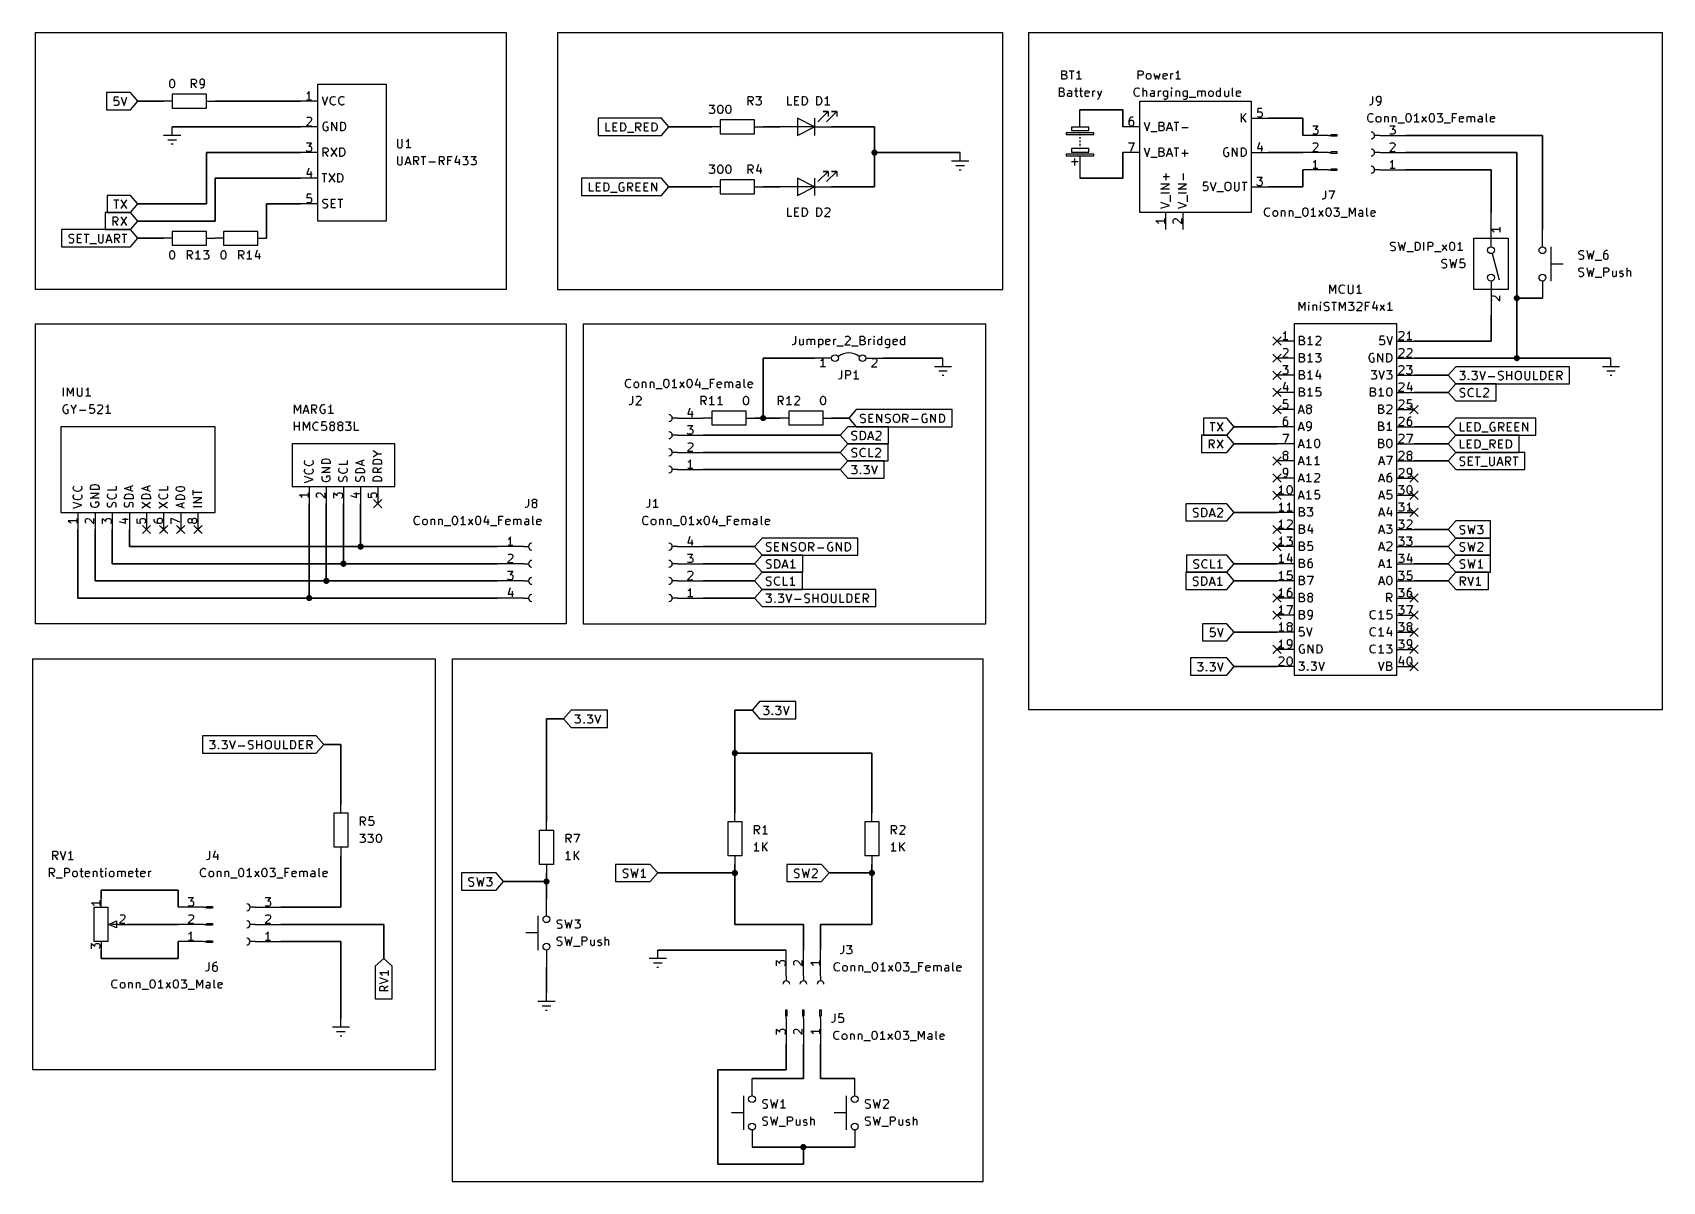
# Model space of a CAD drawing. Extents: x -4.8 to 16.7, y -9.4 to 5.7.
import ezdxf

# ---------------------------------------------------------------- set-up
doc = ezdxf.new("R2010")
doc.units = 0
doc.header["$MEASUREMENT"] = 0
for name, color, linetype in [('BLUE2', 5, 'CONTINUOUS'), ('BLUE3', 171, 'CONTINUOUS'), ('CYAN2', 4, 'CONTINUOUS'), ('LYELLOW', 51, 'CONTINUOUS'), ('RED2', 1, 'CONTINUOUS'), ('RED3', 11, 'CONTINUOUS')]:
    doc.layers.add(name, color=color, linetype=linetype)
doc.layers.add('GREEN3', color=91, linetype='CONTINUOUS', lineweight=30)

msp = doc.modelspace()

# ---------------------------------------------------------------- linework, layer by layer
at = {"layer": 'BLUE2', "linetype": 'Continuous'}
for p, q in [((11.536, 1.699), (11.644, 1.591)), ((11.644, 1.699), (11.536, 1.591)), ((11.536, 1.474), (11.644, 1.366)), ((11.644, 1.474), (11.536, 1.366)), ((11.536, 1.249), (11.644, 1.141)), ((11.644, 1.249), (11.536, 1.141)), ((11.536, 1.024), (11.644, 0.916)), ((11.644, 1.024), (11.536, 0.916)), ((11.536, 0.799), (11.644, 0.691)), ((11.644, 0.799), (11.536, 0.691)), ((13.336, 0.799), (13.444, 0.691)), ((13.444, 0.799), (13.336, 0.691)), ((11.536, 0.124), (11.644, 0.016)), ((11.644, 0.124), (11.536, 0.016)), ((11.536, -0.101), (11.644, -0.209)), ((11.644, -0.101), (11.536, -0.209)), ((13.336, -0.101), (13.444, -0.209)), ((13.444, -0.101), (13.336, -0.209)), ((11.536, -0.326), (11.644, -0.434)), ((11.644, -0.326), (11.536, -0.434)), ((13.336, -0.326), (13.444, -0.434)), ((13.444, -0.326), (13.336, -0.434)), ((-0.277, -0.438), (-0.169, -0.546)), ((-0.169, -0.438), (-0.277, -0.546)), ((13.336, -0.551), (13.444, -0.659)), ((13.444, -0.551), (13.336, -0.659)), ((-3.314, -0.776), (-3.206, -0.884)), ((-3.206, -0.776), (-3.314, -0.884)), ((-3.089, -0.776), (-2.981, -0.884)), ((-2.981, -0.776), (-3.089, -0.884)), ((-2.864, -0.776), (-2.756, -0.884)), ((-2.756, -0.776), (-2.864, -0.884)), ((-2.639, -0.776), (-2.531, -0.884)), ((-2.531, -0.776), (-2.639, -0.884)), ((11.536, -0.776), (11.644, -0.884)), ((11.644, -0.776), (11.536, -0.884)), ((11.536, -1.001), (11.644, -1.109)), ((11.644, -1.001), (11.536, -1.109)), ((11.536, -1.676), (11.644, -1.784)), ((11.644, -1.676), (11.536, -1.784)), ((13.336, -1.676), (13.444, -1.784)), ((13.444, -1.676), (13.336, -1.784)), ((11.536, -1.901), (11.644, -2.009)), ((11.644, -1.901), (11.536, -2.009)), ((13.336, -1.901), (13.444, -2.009)), ((13.444, -1.901), (13.336, -2.009)), ((13.336, -2.126), (13.444, -2.234)), ((13.444, -2.126), (13.336, -2.234)), ((11.536, -2.351), (11.644, -2.459)), ((11.644, -2.351), (11.536, -2.459)), ((13.336, -2.351), (13.444, -2.459)), ((13.444, -2.351), (13.336, -2.459)), ((13.336, -2.576), (13.444, -2.684)), ((13.444, -2.576), (13.336, -2.684))]:
    msp.add_line(p, q, dxfattribs=at)
at = {"layer": 'BLUE3'}
for p, q in [((-4.723, 5.695), (-4.723, 2.32)), ((-4.723, 5.695), (1.465, 5.695)), ((1.465, 5.695), (1.465, 2.32)), ((2.14, 5.695), (7.99, 5.695)), ((2.14, 5.695), (2.14, 2.32)), ((7.99, 2.32), (7.99, 5.695)), ((8.327, 5.695), (16.652, 5.695)), ((8.327, 5.695), (8.327, -3.192)), ((16.652, -3.192), (16.652, 5.695)), ((1.465, 2.32), (-4.723, 2.32)), ((2.14, 2.32), (7.99, 2.32)), ((-4.723, 1.87), (2.252, 1.87)), ((-4.723, 1.87), (-4.723, -2.067)), ((2.252, 1.87), (2.252, -2.067)), ((2.477, 1.87), (7.765, 1.87)), ((2.477, 1.87), (2.477, -2.067)), ((7.765, -2.067), (7.765, 1.87)), ((2.252, -2.067), (-4.723, -2.067)), ((2.477, -2.067), (7.765, -2.067)), ((-4.756, -2.528), (-4.756, -7.928)), ((-4.756, -2.528), (0.531, -2.528)), ((0.531, -2.528), (0.531, -7.928)), ((0.756, -2.528), (7.731, -2.528)), ((0.756, -2.528), (0.756, -9.391)), ((7.731, -9.391), (7.731, -2.528)), ((8.327, -3.192), (16.652, -3.192)), ((0.531, -7.928), (-4.756, -7.928)), ((0.756, -9.391), (7.731, -9.391))]:
    msp.add_line(p, q, dxfattribs=at)
at = {"layer": 'CYAN2', "linetype": 'Continuous'}
for p, q in [((8.764, 5.082), (8.764, 5.194)), ((8.764, 5.194), (8.801, 5.194)), ((8.801, 5.141), (8.764, 5.141)), ((8.801, 5.194), (8.812, 5.189)), ((8.812, 5.146), (8.801, 5.141)), ((8.801, 5.141), (8.818, 5.136)), ((8.812, 5.189), (8.818, 5.184)), ((8.818, 5.152), (8.812, 5.146)), ((8.818, 5.184), (8.823, 5.173)), ((8.823, 5.162), (8.818, 5.152)), ((8.823, 5.173), (8.823, 5.162)), ((8.86, 5.194), (8.925, 5.194)), ((8.893, 5.082), (8.893, 5.194)), ((8.968, 5.168), (8.957, 5.162)), ((8.978, 5.178), (8.968, 5.168)), ((8.989, 5.194), (8.978, 5.178)), ((8.989, 5.082), (8.989, 5.194)), ((9.767, 5.082), (9.767, 5.194)), ((9.767, 5.194), (9.81, 5.194)), ((9.767, 5.082), (9.767, 5.194)), ((9.767, 5.194), (9.81, 5.194)), ((9.81, 5.194), (9.82, 5.189)), ((9.81, 5.194), (9.82, 5.189)), ((9.82, 5.141), (9.81, 5.136)), ((9.82, 5.141), (9.81, 5.136)), ((9.82, 5.189), (9.826, 5.184)), ((9.82, 5.189), (9.826, 5.184)), ((9.826, 5.146), (9.82, 5.141)), ((9.826, 5.146), (9.82, 5.141)), ((9.826, 5.184), (9.831, 5.173)), ((9.826, 5.184), (9.831, 5.173)), ((9.831, 5.157), (9.826, 5.146)), ((9.831, 5.157), (9.826, 5.146)), ((9.831, 5.173), (9.831, 5.157)), ((9.831, 5.173), (9.831, 5.157)), ((9.874, 5.136), (9.879, 5.146)), ((9.874, 5.136), (9.879, 5.146)), ((9.879, 5.146), (9.885, 5.152)), ((9.879, 5.146), (9.885, 5.152)), ((9.885, 5.152), (9.895, 5.157)), ((9.885, 5.152), (9.895, 5.157)), ((9.895, 5.157), (9.911, 5.157)), ((9.895, 5.157), (9.911, 5.157)), ((9.911, 5.157), (9.922, 5.152)), ((9.911, 5.157), (9.922, 5.152)), ((9.922, 5.152), (9.927, 5.146)), ((9.922, 5.152), (9.927, 5.146)), ((9.927, 5.146), (9.933, 5.136)), ((9.927, 5.146), (9.933, 5.136)), ((9.97, 5.157), (9.992, 5.082)), ((9.97, 5.157), (9.992, 5.082)), ((10.035, 5.082), (10.056, 5.157)), ((10.035, 5.082), (10.056, 5.157)), ((10.094, 5.141), (10.099, 5.152)), ((10.094, 5.141), (10.099, 5.152)), ((10.094, 5.098), (10.094, 5.141)), ((10.094, 5.098), (10.094, 5.141)), ((10.099, 5.152), (10.11, 5.157)), ((10.099, 5.152), (10.11, 5.157)), ((10.11, 5.157), (10.131, 5.157)), ((10.11, 5.157), (10.131, 5.157)), ((10.131, 5.157), (10.142, 5.152)), ((10.131, 5.157), (10.142, 5.152)), ((10.142, 5.152), (10.147, 5.141)), ((10.142, 5.152), (10.147, 5.141)), ((10.147, 5.141), (10.147, 5.13)), ((10.147, 5.141), (10.147, 5.13)), ((10.195, 5.082), (10.195, 5.157)), ((10.195, 5.082), (10.195, 5.157)), ((10.195, 5.136), (10.201, 5.146)), ((10.195, 5.136), (10.201, 5.146)), ((10.201, 5.146), (10.206, 5.152)), ((10.201, 5.146), (10.206, 5.152)), ((10.206, 5.152), (10.217, 5.157)), ((10.206, 5.152), (10.217, 5.157)), ((10.217, 5.157), (10.227, 5.157)), ((10.217, 5.157), (10.227, 5.157)), ((10.27, 5.168), (10.26, 5.162)), ((10.27, 5.168), (10.26, 5.162)), ((10.281, 5.178), (10.27, 5.168)), ((10.281, 5.178), (10.27, 5.168)), ((10.292, 5.194), (10.281, 5.178)), ((10.292, 5.194), (10.281, 5.178)), ((10.292, 5.082), (10.292, 5.194)), ((10.292, 5.082), (10.292, 5.194)), ((-2.955, 5.039), (-2.949, 5.061)), ((-2.955, 5.012), (-2.955, 5.039)), ((-2.949, 4.991), (-2.955, 5.012)), ((-2.949, 5.061), (-2.944, 5.071)), ((-2.944, 4.98), (-2.949, 4.991)), ((-2.944, 5.071), (-2.939, 5.077)), ((-2.939, 4.975), (-2.944, 4.98)), ((-2.939, 5.077), (-2.928, 5.082)), ((-2.928, 4.969), (-2.939, 4.975)), ((-2.928, 5.082), (-2.917, 5.082)), ((-2.917, 4.969), (-2.928, 4.969)), ((-2.917, 5.082), (-2.907, 5.077)), ((-2.907, 4.975), (-2.917, 4.969)), ((-2.907, 5.077), (-2.901, 5.071)), ((-2.901, 4.98), (-2.907, 4.975)), ((-2.901, 5.071), (-2.896, 5.061)), ((-2.896, 4.991), (-2.901, 4.98)), ((-2.896, 5.061), (-2.891, 5.039)), ((-2.891, 5.012), (-2.896, 4.991)), ((-2.891, 5.039), (-2.891, 5.012)), ((-2.668, 4.969), (-2.668, 5.082)), ((-2.668, 5.082), (-2.625, 5.082)), ((-2.625, 5.023), (-2.668, 5.023)), ((-2.604, 4.969), (-2.641, 5.023)), ((-2.625, 5.082), (-2.615, 5.077)), ((-2.615, 5.028), (-2.625, 5.023)), ((-2.615, 5.077), (-2.609, 5.071)), ((-2.609, 5.034), (-2.615, 5.028)), ((-2.609, 5.071), (-2.604, 5.061)), ((-2.604, 5.044), (-2.609, 5.034)), ((-2.604, 5.061), (-2.604, 5.044)), ((-2.556, 5.071), (-2.561, 5.061)), ((-2.561, 5.061), (-2.561, 5.034)), ((-2.561, 5.034), (-2.556, 5.023)), ((-2.55, 5.077), (-2.556, 5.071)), ((-2.556, 5.023), (-2.55, 5.018)), ((-2.54, 5.082), (-2.55, 5.077)), ((-2.55, 5.018), (-2.54, 5.012)), ((-2.55, 4.969), (-2.529, 4.969)), ((-2.518, 5.082), (-2.54, 5.082)), ((-2.54, 5.012), (-2.518, 5.012)), ((-2.529, 4.969), (-2.518, 4.975)), ((-2.507, 5.077), (-2.518, 5.082)), ((-2.518, 5.012), (-2.507, 5.018)), ((-2.518, 4.975), (-2.513, 4.98)), ((-2.513, 4.98), (-2.502, 4.996)), ((-2.502, 5.071), (-2.507, 5.077)), ((-2.507, 5.018), (-2.502, 5.023)), ((-2.497, 5.061), (-2.502, 5.071)), ((-2.502, 5.023), (-2.497, 5.034)), ((-2.502, 4.996), (-2.497, 5.018)), ((-2.497, 5.018), (-2.497, 5.061)), ((8.732, 4.857), (8.732, 4.969)), ((8.732, 4.969), (8.769, 4.969)), ((8.807, 5.082), (8.764, 5.082)), ((8.769, 4.969), (8.78, 4.964)), ((8.78, 4.964), (8.785, 4.959)), ((8.785, 4.927), (8.78, 4.921)), ((8.785, 4.959), (8.791, 4.948)), ((8.791, 4.937), (8.785, 4.927)), ((8.791, 4.948), (8.791, 4.937)), ((8.818, 5.087), (8.807, 5.082)), ((8.818, 5.136), (8.823, 5.13)), ((8.823, 5.093), (8.818, 5.087)), ((8.823, 5.13), (8.828, 5.119)), ((8.828, 5.103), (8.823, 5.093)), ((8.828, 5.119), (8.828, 5.103)), ((8.855, 4.932), (8.844, 4.927)), ((8.876, 4.932), (8.855, 4.932)), ((8.887, 4.927), (8.876, 4.932)), ((8.893, 4.916), (8.887, 4.927)), ((8.93, 4.932), (8.973, 4.932)), ((8.946, 4.969), (8.946, 4.873)), ((9.021, 5.082), (8.957, 5.082)), ((8.994, 4.932), (9.037, 4.932)), ((9.01, 4.969), (9.01, 4.873)), ((9.069, 4.916), (9.075, 4.927)), ((9.075, 4.927), (9.085, 4.932)), ((9.085, 4.932), (9.107, 4.932)), ((9.107, 4.932), (9.118, 4.927)), ((9.118, 4.927), (9.123, 4.916)), ((9.171, 4.857), (9.171, 4.932)), ((9.176, 4.921), (9.182, 4.927)), ((9.182, 4.927), (9.193, 4.932)), ((9.193, 4.932), (9.203, 4.932)), ((9.23, 4.932), (9.257, 4.857)), ((9.284, 4.932), (9.257, 4.857)), ((9.713, 4.921), (9.719, 4.943)), ((9.713, 4.921), (9.719, 4.943)), ((9.719, 4.943), (9.724, 4.953)), ((9.719, 4.943), (9.724, 4.953)), ((9.724, 4.953), (9.735, 4.964)), ((9.724, 4.953), (9.735, 4.964)), ((9.735, 4.964), (9.751, 4.969)), ((9.735, 4.964), (9.751, 4.969)), ((9.751, 4.969), (9.761, 4.969)), ((9.751, 4.969), (9.761, 4.969)), ((9.761, 4.969), (9.777, 4.964)), ((9.761, 4.969), (9.777, 4.964)), ((9.81, 5.136), (9.767, 5.136)), ((9.81, 5.136), (9.767, 5.136)), ((9.777, 4.964), (9.783, 4.959)), ((9.777, 4.964), (9.783, 4.959)), ((9.831, 4.857), (9.831, 4.969)), ((9.831, 4.857), (9.831, 4.969)), ((9.836, 4.927), (9.831, 4.921)), ((9.836, 4.927), (9.831, 4.921)), ((9.847, 4.932), (9.836, 4.927)), ((9.847, 4.932), (9.836, 4.927)), ((9.863, 4.932), (9.847, 4.932)), ((9.863, 4.932), (9.847, 4.932)), ((9.874, 4.927), (9.863, 4.932)), ((9.874, 4.927), (9.863, 4.932)), ((9.874, 5.103), (9.874, 5.136)), ((9.874, 5.103), (9.874, 5.136)), ((9.879, 5.093), (9.874, 5.103)), ((9.879, 5.093), (9.874, 5.103)), ((9.879, 4.916), (9.874, 4.927)), ((9.879, 4.916), (9.874, 4.927)), ((9.885, 5.087), (9.879, 5.093)), ((9.885, 5.087), (9.879, 5.093)), ((9.895, 5.082), (9.885, 5.087)), ((9.895, 5.082), (9.885, 5.087)), ((9.911, 5.082), (9.895, 5.082)), ((9.911, 5.082), (9.895, 5.082)), ((9.922, 5.087), (9.911, 5.082)), ((9.922, 5.087), (9.911, 5.082)), ((9.927, 5.093), (9.922, 5.087)), ((9.927, 5.093), (9.922, 5.087)), ((9.933, 5.103), (9.927, 5.093)), ((9.933, 5.103), (9.927, 5.093)), ((9.933, 5.136), (9.933, 5.103)), ((9.933, 5.136), (9.933, 5.103)), ((9.944, 4.932), (9.933, 4.927)), ((9.944, 4.932), (9.933, 4.927)), ((9.965, 4.932), (9.944, 4.932)), ((9.965, 4.932), (9.944, 4.932)), ((9.976, 4.927), (9.965, 4.932)), ((9.976, 4.927), (9.965, 4.932)), ((9.981, 4.916), (9.976, 4.927)), ((9.981, 4.916), (9.976, 4.927)), ((9.992, 5.082), (10.013, 5.136)), ((9.992, 5.082), (10.013, 5.136)), ((10.013, 5.136), (10.035, 5.082)), ((10.013, 5.136), (10.035, 5.082)), ((10.035, 4.857), (10.035, 4.932)), ((10.035, 4.857), (10.035, 4.932)), ((10.04, 4.921), (10.045, 4.927)), ((10.04, 4.921), (10.045, 4.927)), ((10.045, 4.927), (10.056, 4.932)), ((10.045, 4.927), (10.056, 4.932)), ((10.056, 4.932), (10.067, 4.932)), ((10.056, 4.932), (10.067, 4.932)), ((10.147, 5.13), (10.094, 5.119)), ((10.147, 5.13), (10.094, 5.119)), ((10.099, 5.087), (10.094, 5.098)), ((10.099, 5.087), (10.094, 5.098)), ((10.11, 5.082), (10.099, 5.087)), ((10.11, 5.082), (10.099, 5.087)), ((10.104, 4.921), (10.11, 4.927)), ((10.104, 4.921), (10.11, 4.927)), ((10.131, 5.082), (10.11, 5.082)), ((10.131, 5.082), (10.11, 5.082)), ((10.11, 4.927), (10.12, 4.932)), ((10.11, 4.927), (10.12, 4.932)), ((10.12, 4.932), (10.142, 4.932)), ((10.12, 4.932), (10.142, 4.932)), ((10.142, 5.087), (10.131, 5.082)), ((10.142, 5.087), (10.131, 5.082)), ((10.142, 4.932), (10.152, 4.927)), ((10.142, 4.932), (10.152, 4.927)), ((10.152, 4.932), (10.152, 4.841)), ((10.152, 4.932), (10.152, 4.841)), ((10.206, 4.969), (10.201, 4.964)), ((10.206, 4.969), (10.201, 4.964)), ((10.201, 4.964), (10.206, 4.959)), ((10.201, 4.964), (10.206, 4.959)), ((10.211, 4.964), (10.206, 4.969)), ((10.206, 4.969), (10.206, 4.959)), ((10.211, 4.964), (10.206, 4.969)), ((10.206, 4.969), (10.206, 4.959)), ((10.206, 4.959), (10.211, 4.964)), ((10.206, 4.959), (10.211, 4.964)), ((10.206, 4.857), (10.206, 4.932)), ((10.206, 4.857), (10.206, 4.932)), ((10.324, 5.082), (10.26, 5.082)), ((10.324, 5.082), (10.26, 5.082)), ((10.26, 4.932), (10.26, 4.857)), ((10.26, 4.932), (10.26, 4.857)), ((10.26, 4.921), (10.265, 4.927)), ((10.26, 4.921), (10.265, 4.927)), ((10.265, 4.927), (10.276, 4.932)), ((10.265, 4.927), (10.276, 4.932)), ((10.276, 4.932), (10.292, 4.932)), ((10.276, 4.932), (10.292, 4.932)), ((10.292, 4.932), (10.302, 4.927)), ((10.292, 4.932), (10.302, 4.927)), ((10.302, 4.927), (10.308, 4.916)), ((10.302, 4.927), (10.308, 4.916)), ((10.361, 4.921), (10.367, 4.927)), ((10.361, 4.921), (10.367, 4.927)), ((10.367, 4.927), (10.377, 4.932)), ((10.367, 4.927), (10.377, 4.932)), ((10.377, 4.932), (10.399, 4.932)), ((10.377, 4.932), (10.399, 4.932)), ((10.399, 4.932), (10.41, 4.927)), ((10.399, 4.932), (10.41, 4.927)), ((10.41, 4.932), (10.41, 4.841)), ((10.41, 4.932), (10.41, 4.841)), ((10.549, 4.857), (10.549, 4.932)), ((10.549, 4.857), (10.549, 4.932)), ((10.549, 4.921), (10.554, 4.927)), ((10.549, 4.921), (10.554, 4.927)), ((10.554, 4.927), (10.565, 4.932)), ((10.554, 4.927), (10.565, 4.932)), ((10.565, 4.932), (10.581, 4.932)), ((10.565, 4.932), (10.581, 4.932)), ((10.581, 4.932), (10.592, 4.927)), ((10.581, 4.932), (10.592, 4.927)), ((10.592, 4.927), (10.597, 4.916)), ((10.592, 4.927), (10.597, 4.916)), ((10.597, 4.916), (10.602, 4.927)), ((10.597, 4.916), (10.602, 4.927)), ((10.602, 4.927), (10.613, 4.932)), ((10.602, 4.927), (10.613, 4.932)), ((10.613, 4.932), (10.629, 4.932)), ((10.613, 4.932), (10.629, 4.932)), ((10.629, 4.932), (10.64, 4.927)), ((10.629, 4.932), (10.64, 4.927)), ((10.64, 4.927), (10.645, 4.916)), ((10.64, 4.927), (10.645, 4.916)), ((10.699, 4.921), (10.704, 4.927)), ((10.699, 4.921), (10.704, 4.927)), ((10.704, 4.927), (10.715, 4.932)), ((10.704, 4.927), (10.715, 4.932)), ((10.715, 4.932), (10.731, 4.932)), ((10.715, 4.932), (10.731, 4.932)), ((10.731, 4.932), (10.742, 4.927)), ((10.731, 4.932), (10.742, 4.927)), ((10.742, 4.927), (10.747, 4.921)), ((10.742, 4.927), (10.747, 4.921)), ((10.801, 4.921), (10.806, 4.927)), ((10.801, 4.921), (10.806, 4.927)), ((10.806, 4.927), (10.817, 4.932)), ((10.806, 4.927), (10.817, 4.932)), ((10.817, 4.932), (10.838, 4.932)), ((10.817, 4.932), (10.838, 4.932)), ((10.838, 4.932), (10.849, 4.927)), ((10.838, 4.932), (10.849, 4.927)), ((10.849, 4.857), (10.849, 4.969)), ((10.849, 4.857), (10.849, 4.969)), ((10.902, 4.932), (10.902, 4.873)), ((10.902, 4.932), (10.902, 4.873)), ((10.951, 4.932), (10.951, 4.857)), ((10.951, 4.932), (10.951, 4.857)), ((11.004, 4.873), (11.004, 4.969)), ((11.004, 4.873), (11.004, 4.969)), ((11.058, 4.916), (11.063, 4.927)), ((11.058, 4.916), (11.063, 4.927)), ((11.063, 4.927), (11.074, 4.932)), ((11.063, 4.927), (11.074, 4.932)), ((11.074, 4.932), (11.095, 4.932)), ((11.074, 4.932), (11.095, 4.932)), ((11.095, 4.932), (11.106, 4.927)), ((11.095, 4.932), (11.106, 4.927)), ((11.106, 4.927), (11.111, 4.916)), ((11.106, 4.927), (11.111, 4.916)), ((-0.954, 4.857), (-0.917, 4.744)), ((-0.917, 4.744), (-0.879, 4.857)), ((-0.847, 4.809), (-0.842, 4.83)), ((-0.847, 4.793), (-0.847, 4.809)), ((-0.842, 4.771), (-0.847, 4.793)), ((-0.842, 4.83), (-0.837, 4.841)), ((-0.837, 4.761), (-0.842, 4.771)), ((-0.837, 4.841), (-0.826, 4.852)), ((-0.826, 4.75), (-0.837, 4.761)), ((-0.826, 4.852), (-0.81, 4.857)), ((-0.81, 4.744), (-0.826, 4.75)), ((-0.81, 4.857), (-0.799, 4.857)), ((-0.799, 4.744), (-0.81, 4.744)), ((-0.799, 4.857), (-0.783, 4.852)), ((-0.783, 4.75), (-0.799, 4.744)), ((-0.783, 4.852), (-0.778, 4.846)), ((-0.778, 4.755), (-0.783, 4.75)), ((-0.735, 4.809), (-0.729, 4.83)), ((-0.735, 4.793), (-0.735, 4.809)), ((-0.729, 4.771), (-0.735, 4.793)), ((-0.729, 4.83), (-0.724, 4.841)), ((-0.724, 4.761), (-0.729, 4.771)), ((-0.724, 4.841), (-0.713, 4.852)), ((-0.713, 4.75), (-0.724, 4.761)), ((-0.713, 4.852), (-0.697, 4.857)), ((-0.697, 4.744), (-0.713, 4.75)), ((-0.697, 4.857), (-0.687, 4.857)), ((-0.687, 4.744), (-0.697, 4.744)), ((-0.687, 4.857), (-0.671, 4.852)), ((-0.671, 4.75), (-0.687, 4.744)), ((-0.671, 4.852), (-0.665, 4.846)), ((-0.665, 4.755), (-0.671, 4.75)), ((4.133, 4.744), (4.202, 4.744)), ((4.202, 4.744), (4.165, 4.702)), ((4.245, 4.702), (4.251, 4.723)), ((4.251, 4.723), (4.256, 4.734)), ((4.256, 4.734), (4.261, 4.739)), ((4.261, 4.739), (4.272, 4.744)), ((4.272, 4.744), (4.283, 4.744)), ((4.283, 4.744), (4.293, 4.739)), ((4.293, 4.739), (4.299, 4.734)), ((4.299, 4.734), (4.304, 4.723)), ((4.304, 4.723), (4.309, 4.702)), ((4.352, 4.702), (4.358, 4.723)), ((4.358, 4.723), (4.363, 4.734)), ((4.363, 4.734), (4.368, 4.739)), ((4.368, 4.739), (4.379, 4.744)), ((4.379, 4.744), (4.39, 4.744)), ((4.39, 4.744), (4.401, 4.739)), ((4.401, 4.739), (4.406, 4.734)), ((4.406, 4.734), (4.411, 4.723)), ((4.411, 4.723), (4.417, 4.702)), ((4.644, 4.744), (4.644, 4.857)), ((4.644, 4.857), (4.687, 4.857)), ((4.687, 4.798), (4.644, 4.798)), ((4.709, 4.744), (4.671, 4.798)), ((4.687, 4.857), (4.698, 4.852)), ((4.698, 4.803), (4.687, 4.798)), ((4.698, 4.852), (4.703, 4.846)), ((4.703, 4.809), (4.698, 4.803)), ((4.703, 4.846), (4.709, 4.836)), ((4.709, 4.819), (4.703, 4.809)), ((4.709, 4.836), (4.709, 4.819)), ((4.746, 4.857), (4.816, 4.857)), ((4.751, 4.75), (4.746, 4.755)), ((4.762, 4.744), (4.751, 4.75)), ((4.794, 4.744), (4.762, 4.744)), ((4.816, 4.857), (4.778, 4.814)), ((4.778, 4.814), (4.794, 4.814)), ((4.794, 4.814), (4.805, 4.809)), ((4.805, 4.75), (4.794, 4.744)), ((4.805, 4.809), (4.81, 4.803)), ((4.81, 4.755), (4.805, 4.75)), ((4.81, 4.803), (4.816, 4.793)), ((4.816, 4.766), (4.81, 4.755)), ((4.816, 4.793), (4.816, 4.766)), ((5.164, 4.744), (5.164, 4.857)), ((5.218, 4.744), (5.164, 4.744)), ((5.255, 4.744), (5.255, 4.857)), ((5.255, 4.857), (5.309, 4.857)), ((5.255, 4.803), (5.293, 4.803)), ((5.309, 4.744), (5.255, 4.744)), ((5.357, 4.744), (5.357, 4.857)), ((5.357, 4.857), (5.384, 4.857)), ((5.384, 4.744), (5.357, 4.744)), ((5.384, 4.857), (5.4, 4.852)), ((5.4, 4.75), (5.384, 4.744)), ((5.4, 4.852), (5.41, 4.841)), ((5.41, 4.761), (5.4, 4.75)), ((5.41, 4.841), (5.416, 4.83)), ((5.416, 4.771), (5.41, 4.761)), ((5.416, 4.83), (5.421, 4.809)), ((5.421, 4.793), (5.416, 4.771)), ((5.421, 4.809), (5.421, 4.793)), ((5.544, 4.744), (5.544, 4.857)), ((5.544, 4.857), (5.571, 4.857)), ((5.571, 4.744), (5.544, 4.744)), ((5.571, 4.857), (5.587, 4.852)), ((5.587, 4.75), (5.571, 4.744)), ((5.587, 4.852), (5.598, 4.841)), ((5.598, 4.761), (5.587, 4.75)), ((5.598, 4.841), (5.603, 4.83)), ((5.603, 4.771), (5.598, 4.761)), ((5.603, 4.83), (5.609, 4.809)), ((5.609, 4.793), (5.603, 4.771)), ((5.609, 4.809), (5.609, 4.793)), ((5.662, 4.83), (5.651, 4.825)), ((5.716, 4.744), (5.651, 4.744)), ((5.673, 4.841), (5.662, 4.83)), ((5.684, 4.857), (5.673, 4.841)), ((5.684, 4.744), (5.684, 4.857)), ((8.769, 4.916), (8.732, 4.916)), ((8.775, 4.857), (8.732, 4.857)), ((8.78, 4.921), (8.769, 4.916)), ((8.769, 4.916), (8.785, 4.911)), ((8.785, 4.862), (8.775, 4.857)), ((8.785, 4.911), (8.791, 4.905)), ((8.791, 4.868), (8.785, 4.862)), ((8.791, 4.905), (8.796, 4.894)), ((8.796, 4.878), (8.791, 4.868)), ((8.796, 4.894), (8.796, 4.878)), ((8.839, 4.884), (8.844, 4.894)), ((8.839, 4.873), (8.839, 4.884)), ((8.844, 4.862), (8.839, 4.873)), ((8.844, 4.894), (8.855, 4.9)), ((8.855, 4.857), (8.844, 4.862)), ((8.855, 4.9), (8.882, 4.9)), ((8.882, 4.857), (8.855, 4.857)), ((8.882, 4.9), (8.893, 4.905)), ((8.893, 4.862), (8.882, 4.857)), ((8.893, 4.857), (8.893, 4.916)), ((8.946, 4.873), (8.951, 4.862)), ((8.951, 4.862), (8.962, 4.857)), ((8.962, 4.857), (8.973, 4.857)), ((9.01, 4.873), (9.016, 4.862)), ((9.016, 4.862), (9.026, 4.857)), ((9.026, 4.857), (9.037, 4.857)), ((9.069, 4.873), (9.069, 4.916)), ((9.123, 4.905), (9.069, 4.894)), ((9.075, 4.862), (9.069, 4.873)), ((9.085, 4.857), (9.075, 4.862)), ((9.107, 4.857), (9.085, 4.857)), ((9.118, 4.862), (9.107, 4.857)), ((9.123, 4.916), (9.123, 4.905)), ((9.171, 4.911), (9.176, 4.921)), ((9.241, 4.825), (9.23, 4.819)), ((9.246, 4.83), (9.241, 4.825)), ((9.257, 4.857), (9.246, 4.83)), ((9.713, 4.905), (9.713, 4.921)), ((9.713, 4.905), (9.713, 4.921)), ((9.719, 4.884), (9.713, 4.905)), ((9.719, 4.884), (9.713, 4.905)), ((9.724, 4.873), (9.719, 4.884)), ((9.724, 4.873), (9.719, 4.884)), ((9.735, 4.862), (9.724, 4.873)), ((9.735, 4.862), (9.724, 4.873)), ((9.751, 4.857), (9.735, 4.862)), ((9.751, 4.857), (9.735, 4.862)), ((9.761, 4.857), (9.751, 4.857)), ((9.761, 4.857), (9.751, 4.857)), ((9.777, 4.862), (9.761, 4.857)), ((9.777, 4.862), (9.761, 4.857)), ((9.783, 4.868), (9.777, 4.862)), ((9.783, 4.868), (9.777, 4.862)), ((9.879, 4.857), (9.879, 4.916)), ((9.879, 4.857), (9.879, 4.916)), ((9.927, 4.884), (9.933, 4.894)), ((9.927, 4.884), (9.933, 4.894)), ((9.927, 4.873), (9.927, 4.884)), ((9.927, 4.873), (9.927, 4.884)), ((9.933, 4.862), (9.927, 4.873)), ((9.933, 4.862), (9.927, 4.873)), ((9.933, 4.894), (9.944, 4.9)), ((9.933, 4.894), (9.944, 4.9)), ((9.944, 4.857), (9.933, 4.862)), ((9.944, 4.857), (9.933, 4.862)), ((9.944, 4.9), (9.97, 4.9)), ((9.944, 4.9), (9.97, 4.9)), ((9.97, 4.857), (9.944, 4.857)), ((9.97, 4.857), (9.944, 4.857)), ((9.97, 4.9), (9.981, 4.905)), ((9.97, 4.9), (9.981, 4.905)), ((9.981, 4.862), (9.97, 4.857)), ((9.981, 4.862), (9.97, 4.857)), ((9.981, 4.857), (9.981, 4.916)), ((9.981, 4.857), (9.981, 4.916)), ((10.035, 4.911), (10.04, 4.921)), ((10.035, 4.911), (10.04, 4.921)), ((10.099, 4.911), (10.104, 4.921)), ((10.099, 4.911), (10.104, 4.921)), ((10.099, 4.878), (10.099, 4.911)), ((10.099, 4.878), (10.099, 4.911)), ((10.104, 4.868), (10.099, 4.878)), ((10.104, 4.868), (10.099, 4.878)), ((10.11, 4.862), (10.104, 4.868)), ((10.11, 4.862), (10.104, 4.868)), ((10.115, 4.819), (10.104, 4.825)), ((10.115, 4.819), (10.104, 4.825)), ((10.12, 4.857), (10.11, 4.862)), ((10.12, 4.857), (10.11, 4.862)), ((10.131, 4.819), (10.115, 4.819)), ((10.131, 4.819), (10.115, 4.819)), ((10.142, 4.857), (10.12, 4.857)), ((10.142, 4.857), (10.12, 4.857)), ((10.142, 4.825), (10.131, 4.819)), ((10.142, 4.825), (10.131, 4.819)), ((10.152, 4.862), (10.142, 4.857)), ((10.152, 4.862), (10.142, 4.857)), ((10.147, 4.83), (10.142, 4.825)), ((10.147, 4.83), (10.142, 4.825)), ((10.152, 4.841), (10.147, 4.83)), ((10.152, 4.841), (10.147, 4.83)), ((10.308, 4.916), (10.308, 4.857)), ((10.308, 4.916), (10.308, 4.857)), ((10.356, 4.911), (10.361, 4.921)), ((10.356, 4.911), (10.361, 4.921)), ((10.356, 4.878), (10.356, 4.911)), ((10.356, 4.878), (10.356, 4.911)), ((10.361, 4.868), (10.356, 4.878)), ((10.361, 4.868), (10.356, 4.878)), ((10.367, 4.862), (10.361, 4.868)), ((10.367, 4.862), (10.361, 4.868)), ((10.372, 4.819), (10.361, 4.825)), ((10.372, 4.819), (10.361, 4.825)), ((10.377, 4.857), (10.367, 4.862)), ((10.377, 4.857), (10.367, 4.862)), ((10.388, 4.819), (10.372, 4.819)), ((10.388, 4.819), (10.372, 4.819)), ((10.399, 4.857), (10.377, 4.857)), ((10.399, 4.857), (10.377, 4.857)), ((10.399, 4.825), (10.388, 4.819)), ((10.399, 4.825), (10.388, 4.819)), ((10.41, 4.862), (10.399, 4.857)), ((10.41, 4.862), (10.399, 4.857)), ((10.404, 4.83), (10.399, 4.825)), ((10.404, 4.83), (10.399, 4.825)), ((10.41, 4.841), (10.404, 4.83)), ((10.41, 4.841), (10.404, 4.83)), ((10.436, 4.846), (10.522, 4.846)), ((10.436, 4.846), (10.522, 4.846)), ((10.597, 4.916), (10.597, 4.857)), ((10.597, 4.916), (10.597, 4.857)), ((10.645, 4.916), (10.645, 4.857)), ((10.645, 4.916), (10.645, 4.857)), ((10.694, 4.911), (10.699, 4.921)), ((10.694, 4.911), (10.699, 4.921)), ((10.694, 4.878), (10.694, 4.911)), ((10.694, 4.878), (10.694, 4.911)), ((10.699, 4.868), (10.694, 4.878)), ((10.699, 4.868), (10.694, 4.878)), ((10.704, 4.862), (10.699, 4.868)), ((10.704, 4.862), (10.699, 4.868)), ((10.715, 4.857), (10.704, 4.862)), ((10.715, 4.857), (10.704, 4.862)), ((10.731, 4.857), (10.715, 4.857)), ((10.731, 4.857), (10.715, 4.857)), ((10.742, 4.862), (10.731, 4.857)), ((10.742, 4.862), (10.731, 4.857)), ((10.747, 4.868), (10.742, 4.862)), ((10.747, 4.868), (10.742, 4.862)), ((10.747, 4.921), (10.752, 4.911)), ((10.747, 4.921), (10.752, 4.911)), ((10.752, 4.878), (10.747, 4.868)), ((10.752, 4.878), (10.747, 4.868)), ((10.752, 4.911), (10.752, 4.878)), ((10.752, 4.911), (10.752, 4.878)), ((10.795, 4.911), (10.801, 4.921)), ((10.795, 4.911), (10.801, 4.921)), ((10.795, 4.878), (10.795, 4.911)), ((10.795, 4.878), (10.795, 4.911)), ((10.801, 4.868), (10.795, 4.878)), ((10.801, 4.868), (10.795, 4.878)), ((10.806, 4.862), (10.801, 4.868)), ((10.806, 4.862), (10.801, 4.868)), ((10.817, 4.857), (10.806, 4.862)), ((10.817, 4.857), (10.806, 4.862)), ((10.838, 4.857), (10.817, 4.857)), ((10.838, 4.857), (10.817, 4.857)), ((10.849, 4.862), (10.838, 4.857)), ((10.849, 4.862), (10.838, 4.857)), ((10.902, 4.873), (10.908, 4.862)), ((10.902, 4.873), (10.908, 4.862)), ((10.908, 4.862), (10.919, 4.857)), ((10.908, 4.862), (10.919, 4.857)), ((10.919, 4.857), (10.935, 4.857)), ((10.919, 4.857), (10.935, 4.857)), ((10.935, 4.857), (10.945, 4.862)), ((10.935, 4.857), (10.945, 4.862)), ((10.945, 4.862), (10.951, 4.868)), ((10.945, 4.862), (10.951, 4.868)), ((11.01, 4.862), (11.004, 4.873)), ((11.01, 4.862), (11.004, 4.873)), ((11.02, 4.857), (11.01, 4.862)), ((11.02, 4.857), (11.01, 4.862)), ((11.058, 4.873), (11.058, 4.916)), ((11.058, 4.873), (11.058, 4.916)), ((11.111, 4.905), (11.058, 4.894)), ((11.111, 4.905), (11.058, 4.894)), ((11.063, 4.862), (11.058, 4.873)), ((11.063, 4.862), (11.058, 4.873)), ((11.074, 4.857), (11.063, 4.862)), ((11.074, 4.857), (11.063, 4.862)), ((11.095, 4.857), (11.074, 4.857)), ((11.095, 4.857), (11.074, 4.857)), ((11.106, 4.862), (11.095, 4.857)), ((11.106, 4.862), (11.095, 4.857)), ((11.111, 4.916), (11.111, 4.905)), ((11.111, 4.916), (11.111, 4.905)), ((12.814, 4.744), (12.803, 4.744)), ((12.814, 4.744), (12.803, 4.744)), ((12.83, 4.75), (12.814, 4.744)), ((12.83, 4.75), (12.814, 4.744)), ((12.841, 4.761), (12.83, 4.75)), ((12.841, 4.761), (12.83, 4.75)), ((12.846, 4.777), (12.841, 4.761)), ((12.846, 4.777), (12.841, 4.761)), ((12.846, 4.857), (12.846, 4.777)), ((12.846, 4.857), (12.846, 4.777)), ((12.9, 4.846), (12.894, 4.836)), ((12.9, 4.846), (12.894, 4.836)), ((12.894, 4.836), (12.894, 4.809)), ((12.894, 4.836), (12.894, 4.809)), ((12.894, 4.809), (12.9, 4.798)), ((12.894, 4.809), (12.9, 4.798)), ((12.905, 4.852), (12.9, 4.846)), ((12.905, 4.852), (12.9, 4.846)), ((12.9, 4.798), (12.905, 4.793)), ((12.9, 4.798), (12.905, 4.793)), ((12.916, 4.857), (12.905, 4.852)), ((12.916, 4.857), (12.905, 4.852)), ((12.905, 4.793), (12.916, 4.787)), ((12.905, 4.793), (12.916, 4.787)), ((12.905, 4.744), (12.926, 4.744)), ((12.905, 4.744), (12.926, 4.744)), ((12.937, 4.857), (12.916, 4.857)), ((12.937, 4.857), (12.916, 4.857)), ((12.916, 4.787), (12.937, 4.787)), ((12.916, 4.787), (12.937, 4.787)), ((12.926, 4.744), (12.937, 4.75)), ((12.926, 4.744), (12.937, 4.75)), ((12.948, 4.852), (12.937, 4.857)), ((12.948, 4.852), (12.937, 4.857)), ((12.937, 4.787), (12.948, 4.793)), ((12.937, 4.787), (12.948, 4.793)), ((12.937, 4.75), (12.943, 4.755)), ((12.937, 4.75), (12.943, 4.755)), ((12.943, 4.755), (12.953, 4.771)), ((12.943, 4.755), (12.953, 4.771)), ((12.953, 4.846), (12.948, 4.852)), ((12.953, 4.846), (12.948, 4.852)), ((12.948, 4.793), (12.953, 4.798)), ((12.948, 4.793), (12.953, 4.798)), ((12.959, 4.836), (12.953, 4.846)), ((12.959, 4.836), (12.953, 4.846)), ((12.953, 4.798), (12.959, 4.809)), ((12.953, 4.798), (12.959, 4.809)), ((12.953, 4.771), (12.959, 4.793)), ((12.953, 4.771), (12.959, 4.793)), ((12.959, 4.793), (12.959, 4.836)), ((12.959, 4.793), (12.959, 4.836)), ((-0.933, 4.503), (-0.938, 4.493)), ((-0.922, 4.514), (-0.933, 4.503)), ((-0.906, 4.519), (-0.922, 4.514)), ((-0.89, 4.519), (-0.906, 4.519)), ((-0.879, 4.514), (-0.89, 4.519)), ((-0.826, 4.407), (-0.826, 4.519)), ((-0.826, 4.519), (-0.762, 4.407)), ((-0.762, 4.407), (-0.762, 4.519)), ((-0.708, 4.407), (-0.708, 4.519)), ((-0.708, 4.519), (-0.681, 4.519)), ((-0.681, 4.519), (-0.665, 4.514)), ((-0.665, 4.514), (-0.654, 4.503)), ((-0.654, 4.503), (-0.649, 4.493)), ((4.138, 4.637), (4.133, 4.643)), ((4.149, 4.632), (4.138, 4.637)), ((4.181, 4.632), (4.149, 4.632)), ((4.165, 4.702), (4.181, 4.702)), ((4.181, 4.702), (4.192, 4.696)), ((4.192, 4.637), (4.181, 4.632)), ((4.192, 4.696), (4.197, 4.691)), ((4.197, 4.643), (4.192, 4.637)), ((4.197, 4.691), (4.202, 4.68)), ((4.202, 4.653), (4.197, 4.643)), ((4.202, 4.68), (4.202, 4.653)), ((4.245, 4.675), (4.245, 4.702)), ((4.251, 4.653), (4.245, 4.675)), ((4.256, 4.643), (4.251, 4.653)), ((4.261, 4.637), (4.256, 4.643)), ((4.272, 4.632), (4.261, 4.637)), ((4.283, 4.632), (4.272, 4.632)), ((4.293, 4.637), (4.283, 4.632)), ((4.299, 4.643), (4.293, 4.637)), ((4.304, 4.653), (4.299, 4.643)), ((4.309, 4.675), (4.304, 4.653)), ((4.309, 4.702), (4.309, 4.675)), ((4.352, 4.675), (4.352, 4.702)), ((4.358, 4.653), (4.352, 4.675)), ((4.363, 4.643), (4.358, 4.653)), ((4.368, 4.637), (4.363, 4.643)), ((4.379, 4.632), (4.368, 4.637)), ((4.39, 4.632), (4.379, 4.632)), ((4.401, 4.637), (4.39, 4.632)), ((4.406, 4.643), (4.401, 4.637)), ((4.411, 4.653), (4.406, 4.643)), ((4.417, 4.675), (4.411, 4.653)), ((4.417, 4.702), (4.417, 4.675)), ((9.846, 4.519), (9.883, 4.407)), ((9.846, 4.519), (9.883, 4.407)), ((9.883, 4.407), (9.921, 4.519)), ((9.883, 4.407), (9.921, 4.519)), ((10.044, 4.407), (10.044, 4.519)), ((10.044, 4.519), (10.081, 4.519)), ((10.044, 4.407), (10.044, 4.519)), ((10.044, 4.519), (10.081, 4.519)), ((10.081, 4.519), (10.092, 4.514)), ((10.081, 4.519), (10.092, 4.514)), ((10.092, 4.514), (10.097, 4.509)), ((10.092, 4.514), (10.097, 4.509)), ((10.097, 4.509), (10.103, 4.498)), ((10.097, 4.509), (10.103, 4.498)), ((10.103, 4.498), (10.103, 4.487)), ((10.103, 4.498), (10.103, 4.487)), ((10.14, 4.407), (10.178, 4.519)), ((10.14, 4.407), (10.178, 4.519)), ((10.178, 4.519), (10.215, 4.407)), ((10.178, 4.519), (10.215, 4.407)), ((10.237, 4.519), (10.301, 4.519)), ((10.237, 4.519), (10.301, 4.519)), ((10.269, 4.407), (10.269, 4.519)), ((10.269, 4.407), (10.269, 4.519)), ((11.122, 4.519), (11.122, 4.632)), ((11.186, 4.632), (11.122, 4.568)), ((11.122, 4.519), (11.122, 4.632)), ((11.186, 4.632), (11.122, 4.568)), ((11.186, 4.519), (11.138, 4.584)), ((11.186, 4.519), (11.138, 4.584)), ((12.782, 4.584), (12.787, 4.605)), ((12.782, 4.584), (12.787, 4.605)), ((12.782, 4.568), (12.782, 4.584)), ((12.782, 4.568), (12.782, 4.584)), ((12.787, 4.546), (12.782, 4.568)), ((12.787, 4.546), (12.782, 4.568)), ((12.787, 4.605), (12.793, 4.616)), ((12.787, 4.605), (12.793, 4.616)), ((12.793, 4.536), (12.787, 4.546)), ((12.793, 4.536), (12.787, 4.546)), ((12.793, 4.616), (12.803, 4.627)), ((12.793, 4.616), (12.803, 4.627)), ((12.803, 4.525), (12.793, 4.536)), ((12.803, 4.525), (12.793, 4.536)), ((12.803, 4.627), (12.819, 4.632)), ((12.803, 4.627), (12.819, 4.632)), ((12.819, 4.519), (12.803, 4.525)), ((12.819, 4.519), (12.803, 4.525)), ((12.819, 4.632), (12.83, 4.632)), ((12.819, 4.632), (12.83, 4.632)), ((12.83, 4.519), (12.819, 4.519)), ((12.83, 4.519), (12.819, 4.519)), ((12.83, 4.632), (12.846, 4.627)), ((12.83, 4.632), (12.846, 4.627)), ((12.846, 4.525), (12.83, 4.519)), ((12.846, 4.525), (12.83, 4.519)), ((12.846, 4.627), (12.851, 4.621)), ((12.846, 4.627), (12.851, 4.621)), ((12.851, 4.53), (12.846, 4.525)), ((12.851, 4.53), (12.846, 4.525)), ((12.894, 4.573), (12.9, 4.584)), ((12.894, 4.573), (12.9, 4.584)), ((12.894, 4.541), (12.894, 4.573)), ((12.894, 4.541), (12.894, 4.573)), ((12.9, 4.53), (12.894, 4.541)), ((12.9, 4.53), (12.894, 4.541)), ((12.9, 4.584), (12.905, 4.589)), ((12.9, 4.584), (12.905, 4.589)), ((12.905, 4.525), (12.9, 4.53)), ((12.905, 4.525), (12.9, 4.53)), ((12.905, 4.589), (12.916, 4.594)), ((12.905, 4.589), (12.916, 4.594)), ((12.916, 4.519), (12.905, 4.525)), ((12.916, 4.519), (12.905, 4.525)), ((12.916, 4.594), (12.932, 4.594)), ((12.916, 4.594), (12.932, 4.594)), ((12.932, 4.519), (12.916, 4.519)), ((12.932, 4.519), (12.916, 4.519)), ((12.932, 4.594), (12.943, 4.589)), ((12.932, 4.594), (12.943, 4.589)), ((12.943, 4.525), (12.932, 4.519)), ((12.943, 4.525), (12.932, 4.519)), ((12.943, 4.589), (12.948, 4.584)), ((12.943, 4.589), (12.948, 4.584)), ((12.948, 4.53), (12.943, 4.525)), ((12.948, 4.53), (12.943, 4.525)), ((12.948, 4.584), (12.953, 4.573)), ((12.948, 4.584), (12.953, 4.573)), ((12.953, 4.541), (12.948, 4.53)), ((12.953, 4.541), (12.948, 4.53)), ((12.953, 4.573), (12.953, 4.541)), ((12.953, 4.573), (12.953, 4.541)), ((13.001, 4.594), (13.001, 4.519)), ((13.001, 4.594), (13.001, 4.519)), ((13.001, 4.584), (13.007, 4.589)), ((13.001, 4.584), (13.007, 4.589)), ((13.007, 4.589), (13.018, 4.594)), ((13.007, 4.589), (13.018, 4.594)), ((13.018, 4.594), (13.034, 4.594)), ((13.018, 4.594), (13.034, 4.594)), ((13.034, 4.594), (13.044, 4.589)), ((13.034, 4.594), (13.044, 4.589)), ((13.044, 4.589), (13.05, 4.578)), ((13.044, 4.589), (13.05, 4.578)), ((13.05, 4.578), (13.05, 4.519)), ((13.05, 4.578), (13.05, 4.519)), ((13.103, 4.594), (13.103, 4.519)), ((13.103, 4.594), (13.103, 4.519)), ((13.103, 4.584), (13.109, 4.589)), ((13.103, 4.584), (13.109, 4.589)), ((13.109, 4.589), (13.119, 4.594)), ((13.109, 4.589), (13.119, 4.594)), ((13.119, 4.594), (13.135, 4.594)), ((13.119, 4.594), (13.135, 4.594)), ((13.135, 4.594), (13.146, 4.589)), ((13.135, 4.594), (13.146, 4.589)), ((13.146, 4.589), (13.151, 4.578)), ((13.146, 4.589), (13.151, 4.578)), ((13.151, 4.578), (13.151, 4.519)), ((13.151, 4.578), (13.151, 4.519)), ((13.178, 4.509), (13.264, 4.509)), ((13.178, 4.509), (13.264, 4.509)), ((13.285, 4.589), (13.291, 4.611)), ((13.285, 4.589), (13.291, 4.611)), ((13.285, 4.562), (13.285, 4.589)), ((13.285, 4.562), (13.285, 4.589)), ((13.291, 4.541), (13.285, 4.562)), ((13.291, 4.541), (13.285, 4.562)), ((13.291, 4.611), (13.296, 4.621)), ((13.291, 4.611), (13.296, 4.621)), ((13.296, 4.53), (13.291, 4.541)), ((13.296, 4.53), (13.291, 4.541)), ((13.296, 4.621), (13.301, 4.627)), ((13.296, 4.621), (13.301, 4.627)), ((13.301, 4.525), (13.296, 4.53)), ((13.301, 4.525), (13.296, 4.53)), ((13.301, 4.627), (13.312, 4.632)), ((13.301, 4.627), (13.312, 4.632)), ((13.312, 4.519), (13.301, 4.525)), ((13.312, 4.519), (13.301, 4.525)), ((13.312, 4.632), (13.323, 4.632)), ((13.312, 4.632), (13.323, 4.632)), ((13.323, 4.519), (13.312, 4.519)), ((13.323, 4.519), (13.312, 4.519)), ((13.323, 4.632), (13.334, 4.627)), ((13.323, 4.632), (13.334, 4.627)), ((13.334, 4.525), (13.323, 4.519)), ((13.334, 4.525), (13.323, 4.519)), ((13.334, 4.627), (13.339, 4.621)), ((13.334, 4.627), (13.339, 4.621)), ((13.339, 4.53), (13.334, 4.525)), ((13.339, 4.53), (13.334, 4.525)), ((13.339, 4.621), (13.344, 4.611)), ((13.339, 4.621), (13.344, 4.611)), ((13.344, 4.541), (13.339, 4.53)), ((13.344, 4.541), (13.339, 4.53)), ((13.344, 4.611), (13.35, 4.589)), ((13.344, 4.611), (13.35, 4.589)), ((13.35, 4.562), (13.344, 4.541)), ((13.35, 4.562), (13.344, 4.541)), ((13.35, 4.589), (13.35, 4.562)), ((13.35, 4.589), (13.35, 4.562)), ((13.403, 4.605), (13.393, 4.6)), ((13.403, 4.605), (13.393, 4.6)), ((13.457, 4.519), (13.393, 4.519)), ((13.457, 4.519), (13.393, 4.519)), ((13.414, 4.616), (13.403, 4.605)), ((13.414, 4.616), (13.403, 4.605)), ((13.425, 4.632), (13.414, 4.616)), ((13.425, 4.632), (13.414, 4.616)), ((13.425, 4.519), (13.425, 4.632)), ((13.425, 4.519), (13.425, 4.632)), ((13.494, 4.519), (13.553, 4.594)), ((13.494, 4.594), (13.553, 4.519)), ((13.494, 4.519), (13.553, 4.594)), ((13.494, 4.594), (13.553, 4.519)), ((13.591, 4.589), (13.596, 4.611)), ((13.591, 4.589), (13.596, 4.611)), ((13.591, 4.562), (13.591, 4.589)), ((13.591, 4.562), (13.591, 4.589)), ((13.596, 4.541), (13.591, 4.562)), ((13.596, 4.541), (13.591, 4.562)), ((13.596, 4.611), (13.601, 4.621)), ((13.596, 4.611), (13.601, 4.621)), ((13.601, 4.53), (13.596, 4.541)), ((13.601, 4.53), (13.596, 4.541)), ((13.601, 4.621), (13.607, 4.627)), ((13.601, 4.621), (13.607, 4.627)), ((13.607, 4.525), (13.601, 4.53)), ((13.607, 4.525), (13.601, 4.53)), ((13.607, 4.627), (13.618, 4.632)), ((13.607, 4.627), (13.618, 4.632)), ((13.618, 4.519), (13.607, 4.525)), ((13.618, 4.519), (13.607, 4.525)), ((13.618, 4.632), (13.628, 4.632)), ((13.618, 4.632), (13.628, 4.632)), ((13.628, 4.519), (13.618, 4.519)), ((13.628, 4.519), (13.618, 4.519)), ((13.628, 4.632), (13.639, 4.627)), ((13.628, 4.632), (13.639, 4.627)), ((13.639, 4.525), (13.628, 4.519)), ((13.639, 4.525), (13.628, 4.519)), ((13.639, 4.627), (13.644, 4.621)), ((13.639, 4.627), (13.644, 4.621)), ((13.644, 4.53), (13.639, 4.525)), ((13.644, 4.53), (13.639, 4.525)), ((13.644, 4.621), (13.65, 4.611)), ((13.644, 4.621), (13.65, 4.611)), ((13.65, 4.541), (13.644, 4.53)), ((13.65, 4.541), (13.644, 4.53)), ((13.65, 4.611), (13.655, 4.589)), ((13.65, 4.611), (13.655, 4.589)), ((13.655, 4.562), (13.65, 4.541)), ((13.655, 4.562), (13.65, 4.541)), ((13.655, 4.589), (13.655, 4.562)), ((13.655, 4.589), (13.655, 4.562)), ((13.693, 4.632), (13.762, 4.632)), ((13.693, 4.632), (13.762, 4.632)), ((13.698, 4.525), (13.693, 4.53)), ((13.698, 4.525), (13.693, 4.53)), ((13.709, 4.519), (13.698, 4.525)), ((13.709, 4.519), (13.698, 4.525)), ((13.741, 4.519), (13.709, 4.519)), ((13.741, 4.519), (13.709, 4.519)), ((13.762, 4.632), (13.725, 4.589)), ((13.762, 4.632), (13.725, 4.589)), ((13.725, 4.589), (13.741, 4.589)), ((13.725, 4.589), (13.741, 4.589)), ((13.741, 4.589), (13.751, 4.584)), ((13.741, 4.589), (13.751, 4.584)), ((13.751, 4.525), (13.741, 4.519)), ((13.751, 4.525), (13.741, 4.519)), ((13.751, 4.584), (13.757, 4.578)), ((13.751, 4.584), (13.757, 4.578)), ((13.757, 4.53), (13.751, 4.525)), ((13.757, 4.53), (13.751, 4.525)), ((13.757, 4.578), (13.762, 4.568)), ((13.757, 4.578), (13.762, 4.568)), ((13.762, 4.541), (13.757, 4.53)), ((13.762, 4.541), (13.757, 4.53)), ((13.762, 4.568), (13.762, 4.541)), ((13.762, 4.568), (13.762, 4.541)), ((13.784, 4.509), (13.869, 4.509)), ((13.784, 4.509), (13.869, 4.509)), ((13.896, 4.519), (13.896, 4.632)), ((13.896, 4.632), (13.95, 4.632)), ((13.896, 4.519), (13.896, 4.632)), ((13.896, 4.632), (13.95, 4.632)), ((13.934, 4.578), (13.896, 4.578)), ((13.934, 4.578), (13.896, 4.578)), ((13.987, 4.578), (13.993, 4.589)), ((13.987, 4.578), (13.993, 4.589)), ((13.987, 4.536), (13.987, 4.578)), ((13.987, 4.536), (13.987, 4.578)), ((14.041, 4.568), (13.987, 4.557)), ((14.041, 4.568), (13.987, 4.557)), ((13.993, 4.525), (13.987, 4.536)), ((13.993, 4.525), (13.987, 4.536)), ((13.993, 4.589), (14.003, 4.594)), ((13.993, 4.589), (14.003, 4.594)), ((14.003, 4.519), (13.993, 4.525)), ((14.003, 4.519), (13.993, 4.525)), ((14.003, 4.594), (14.025, 4.594)), ((14.003, 4.594), (14.025, 4.594)), ((14.025, 4.519), (14.003, 4.519)), ((14.025, 4.519), (14.003, 4.519)), ((14.025, 4.594), (14.035, 4.589)), ((14.025, 4.594), (14.035, 4.589)), ((14.035, 4.525), (14.025, 4.519)), ((14.035, 4.525), (14.025, 4.519)), ((14.035, 4.589), (14.041, 4.578)), ((14.035, 4.589), (14.041, 4.578)), ((14.041, 4.578), (14.041, 4.568)), ((14.041, 4.578), (14.041, 4.568)), ((14.089, 4.519), (14.089, 4.594)), ((14.089, 4.519), (14.089, 4.594)), ((14.089, 4.584), (14.094, 4.589)), ((14.089, 4.584), (14.094, 4.589)), ((14.094, 4.589), (14.105, 4.594)), ((14.094, 4.589), (14.105, 4.594)), ((14.105, 4.594), (14.121, 4.594)), ((14.105, 4.594), (14.121, 4.594)), ((14.121, 4.594), (14.132, 4.589)), ((14.121, 4.594), (14.132, 4.589)), ((14.132, 4.589), (14.137, 4.578)), ((14.132, 4.589), (14.137, 4.578)), ((14.137, 4.578), (14.143, 4.589)), ((14.137, 4.578), (14.143, 4.589)), ((14.137, 4.578), (14.137, 4.519)), ((14.137, 4.578), (14.137, 4.519)), ((14.143, 4.589), (14.153, 4.594)), ((14.143, 4.589), (14.153, 4.594)), ((14.153, 4.594), (14.169, 4.594)), ((14.153, 4.594), (14.169, 4.594)), ((14.169, 4.594), (14.18, 4.589)), ((14.169, 4.594), (14.18, 4.589)), ((14.18, 4.589), (14.185, 4.578)), ((14.18, 4.589), (14.185, 4.578)), ((14.185, 4.578), (14.185, 4.519)), ((14.185, 4.578), (14.185, 4.519)), ((14.234, 4.546), (14.239, 4.557)), ((14.234, 4.546), (14.239, 4.557)), ((14.234, 4.536), (14.234, 4.546)), ((14.234, 4.536), (14.234, 4.546)), ((14.239, 4.525), (14.234, 4.536)), ((14.239, 4.525), (14.234, 4.536)), ((14.25, 4.594), (14.239, 4.589)), ((14.25, 4.594), (14.239, 4.589)), ((14.239, 4.557), (14.25, 4.562)), ((14.239, 4.557), (14.25, 4.562)), ((14.25, 4.519), (14.239, 4.525)), ((14.25, 4.519), (14.239, 4.525)), ((14.271, 4.594), (14.25, 4.594)), ((14.271, 4.594), (14.25, 4.594)), ((14.25, 4.562), (14.276, 4.562)), ((14.25, 4.562), (14.276, 4.562)), ((14.276, 4.519), (14.25, 4.519)), ((14.276, 4.519), (14.25, 4.519)), ((14.282, 4.589), (14.271, 4.594)), ((14.282, 4.589), (14.271, 4.594)), ((14.276, 4.562), (14.287, 4.568)), ((14.276, 4.562), (14.287, 4.568)), ((14.287, 4.525), (14.276, 4.519)), ((14.287, 4.525), (14.276, 4.519)), ((14.287, 4.578), (14.282, 4.589)), ((14.287, 4.578), (14.282, 4.589)), ((14.287, 4.519), (14.287, 4.578)), ((14.287, 4.519), (14.287, 4.578)), ((14.341, 4.536), (14.341, 4.632)), ((14.341, 4.536), (14.341, 4.632)), ((14.346, 4.525), (14.341, 4.536)), ((14.346, 4.525), (14.341, 4.536)), ((14.357, 4.519), (14.346, 4.525)), ((14.357, 4.519), (14.346, 4.525)), ((14.394, 4.578), (14.4, 4.589)), ((14.394, 4.578), (14.4, 4.589)), ((14.394, 4.536), (14.394, 4.578)), ((14.394, 4.536), (14.394, 4.578)), ((14.448, 4.568), (14.394, 4.557)), ((14.448, 4.568), (14.394, 4.557)), ((14.4, 4.525), (14.394, 4.536)), ((14.4, 4.525), (14.394, 4.536)), ((14.4, 4.589), (14.41, 4.594)), ((14.4, 4.589), (14.41, 4.594)), ((14.41, 4.519), (14.4, 4.525)), ((14.41, 4.519), (14.4, 4.525)), ((14.41, 4.594), (14.432, 4.594)), ((14.41, 4.594), (14.432, 4.594)), ((14.432, 4.519), (14.41, 4.519)), ((14.432, 4.519), (14.41, 4.519)), ((14.432, 4.594), (14.443, 4.589)), ((14.432, 4.594), (14.443, 4.589)), ((14.443, 4.525), (14.432, 4.519)), ((14.443, 4.525), (14.432, 4.519)), ((14.443, 4.589), (14.448, 4.578)), ((14.443, 4.589), (14.448, 4.578)), ((14.448, 4.578), (14.448, 4.568)), ((14.448, 4.578), (14.448, 4.568)), ((-0.938, 4.493), (-0.944, 4.471)), ((-0.944, 4.471), (-0.944, 4.455)), ((-0.944, 4.455), (-0.938, 4.434)), ((-0.938, 4.434), (-0.933, 4.423)), ((-0.933, 4.423), (-0.922, 4.412)), ((-0.922, 4.412), (-0.906, 4.407)), ((-0.906, 4.407), (-0.896, 4.407)), ((-0.874, 4.455), (-0.896, 4.455)), ((-0.896, 4.407), (-0.879, 4.412)), ((-0.879, 4.412), (-0.874, 4.418)), ((-0.874, 4.418), (-0.874, 4.455)), ((-0.681, 4.407), (-0.708, 4.407)), ((-0.665, 4.412), (-0.681, 4.407)), ((-0.654, 4.423), (-0.665, 4.412)), ((-0.649, 4.434), (-0.654, 4.423)), ((-0.649, 4.493), (-0.644, 4.471)), ((-0.644, 4.455), (-0.649, 4.434)), ((-0.644, 4.471), (-0.644, 4.455)), ((0.036, 4.294), (0.036, 4.203)), ((0.1, 4.203), (0.1, 4.294)), ((0.181, 4.294), (0.17, 4.278)), ((0.181, 4.182), (0.181, 4.294)), ((9.931, 4.396), (10.017, 4.396)), ((9.931, 4.396), (10.017, 4.396)), ((10.081, 4.466), (10.044, 4.466)), ((10.081, 4.466), (10.044, 4.466)), ((10.087, 4.407), (10.044, 4.407)), ((10.087, 4.407), (10.044, 4.407)), ((10.092, 4.471), (10.081, 4.466)), ((10.092, 4.471), (10.081, 4.466)), ((10.081, 4.466), (10.097, 4.461)), ((10.081, 4.466), (10.097, 4.461)), ((10.097, 4.412), (10.087, 4.407)), ((10.097, 4.412), (10.087, 4.407)), ((10.097, 4.477), (10.092, 4.471)), ((10.097, 4.477), (10.092, 4.471)), ((10.103, 4.487), (10.097, 4.477)), ((10.103, 4.487), (10.097, 4.477)), ((10.097, 4.461), (10.103, 4.455)), ((10.097, 4.461), (10.103, 4.455)), ((10.103, 4.418), (10.097, 4.412)), ((10.103, 4.418), (10.097, 4.412)), ((10.103, 4.455), (10.108, 4.444)), ((10.103, 4.455), (10.108, 4.444)), ((10.108, 4.428), (10.103, 4.418)), ((10.108, 4.428), (10.103, 4.418)), ((10.108, 4.444), (10.108, 4.428)), ((10.108, 4.444), (10.108, 4.428)), ((10.151, 4.439), (10.204, 4.439)), ((10.151, 4.439), (10.204, 4.439)), ((10.338, 4.45), (10.424, 4.45)), ((10.338, 4.45), (10.424, 4.45)), ((-0.938, 4.069), (-0.938, 4.182)), ((-0.938, 4.182), (-0.896, 4.182)), ((-0.896, 4.123), (-0.938, 4.123)), ((-0.874, 4.069), (-0.912, 4.123)), ((-0.896, 4.182), (-0.885, 4.177)), ((-0.885, 4.128), (-0.896, 4.123)), ((-0.885, 4.177), (-0.879, 4.171)), ((-0.879, 4.134), (-0.885, 4.128)), ((-0.879, 4.171), (-0.874, 4.161)), ((-0.874, 4.144), (-0.879, 4.134)), ((-0.874, 4.161), (-0.874, 4.144)), ((-0.837, 4.182), (-0.762, 4.069)), ((-0.762, 4.182), (-0.837, 4.069)), ((-0.719, 4.069), (-0.719, 4.182)), ((-0.719, 4.182), (-0.692, 4.182)), ((-0.692, 4.069), (-0.719, 4.069)), ((-0.692, 4.182), (-0.676, 4.177)), ((-0.676, 4.075), (-0.692, 4.069)), ((-0.676, 4.177), (-0.665, 4.166)), ((-0.665, 4.086), (-0.676, 4.075)), ((-0.665, 4.166), (-0.66, 4.155)), ((-0.66, 4.096), (-0.665, 4.086)), ((-0.66, 4.155), (-0.654, 4.134)), ((-0.654, 4.118), (-0.66, 4.096)), ((-0.654, 4.134), (-0.654, 4.118)), ((0.036, 4.203), (0.042, 4.193)), ((0.036, 4.069), (0.036, 3.978)), ((0.042, 4.193), (0.047, 4.187)), ((0.047, 4.187), (0.058, 4.182)), ((0.058, 4.182), (0.079, 4.182)), ((0.079, 4.182), (0.09, 4.187)), ((0.09, 4.187), (0.095, 4.193)), ((0.095, 4.193), (0.1, 4.203)), ((0.1, 3.978), (0.1, 4.069)), ((0.138, 3.957), (0.175, 4.069)), ((0.159, 4.268), (0.149, 4.262)), ((0.213, 4.182), (0.149, 4.182)), ((0.17, 4.278), (0.159, 4.268)), ((0.175, 4.069), (0.213, 3.957)), ((0.25, 3.957), (0.25, 4.069)), ((0.25, 4.069), (0.293, 4.069)), ((0.293, 4.069), (0.304, 4.064)), ((0.347, 4.069), (0.411, 4.069)), ((0.379, 3.957), (0.379, 4.069)), ((0.588, 3.957), (0.588, 4.069)), ((0.588, 4.069), (0.631, 4.069)), ((0.631, 4.069), (0.642, 4.064)), ((0.7, 3.957), (0.7, 4.069)), ((0.7, 4.069), (0.754, 4.069)), ((0.818, 4.075), (0.792, 3.994)), ((0.893, 4.069), (0.963, 4.069)), ((0.963, 4.069), (0.925, 4.027)), ((1, 4.069), (1.07, 4.069)), ((1.07, 4.069), (1.033, 4.027)), ((9.846, 4.182), (9.883, 4.069)), ((9.846, 4.182), (9.883, 4.069)), ((9.883, 4.069), (9.921, 4.182)), ((9.883, 4.069), (9.921, 4.182)), ((10.044, 4.069), (10.044, 4.182)), ((10.044, 4.182), (10.081, 4.182)), ((10.044, 4.069), (10.044, 4.182)), ((10.044, 4.182), (10.081, 4.182)), ((10.081, 4.128), (10.044, 4.128)), ((10.081, 4.128), (10.044, 4.128)), ((10.087, 4.069), (10.044, 4.069)), ((10.087, 4.069), (10.044, 4.069)), ((10.081, 4.182), (10.092, 4.177)), ((10.081, 4.182), (10.092, 4.177)), ((10.092, 4.134), (10.081, 4.128)), ((10.092, 4.134), (10.081, 4.128)), ((10.081, 4.128), (10.097, 4.123)), ((10.081, 4.128), (10.097, 4.123)), ((10.097, 4.075), (10.087, 4.069)), ((10.097, 4.075), (10.087, 4.069)), ((10.092, 4.177), (10.097, 4.171)), ((10.092, 4.177), (10.097, 4.171)), ((10.097, 4.139), (10.092, 4.134)), ((10.097, 4.139), (10.092, 4.134)), ((10.097, 4.171), (10.103, 4.161)), ((10.097, 4.171), (10.103, 4.161)), ((10.103, 4.15), (10.097, 4.139)), ((10.103, 4.15), (10.097, 4.139)), ((10.097, 4.123), (10.103, 4.118)), ((10.097, 4.123), (10.103, 4.118)), ((10.103, 4.08), (10.097, 4.075)), ((10.103, 4.08), (10.097, 4.075)), ((10.103, 4.161), (10.103, 4.15)), ((10.103, 4.161), (10.103, 4.15)), ((10.103, 4.118), (10.108, 4.107)), ((10.103, 4.118), (10.108, 4.107)), ((10.108, 4.091), (10.103, 4.08)), ((10.108, 4.091), (10.103, 4.08)), ((10.108, 4.107), (10.108, 4.091)), ((10.108, 4.107), (10.108, 4.091)), ((10.14, 4.069), (10.178, 4.182)), ((10.14, 4.069), (10.178, 4.182)), ((10.151, 4.102), (10.204, 4.102)), ((10.151, 4.102), (10.204, 4.102)), ((10.178, 4.182), (10.215, 4.069)), ((10.178, 4.182), (10.215, 4.069)), ((10.237, 4.182), (10.301, 4.182)), ((10.237, 4.182), (10.301, 4.182)), ((10.269, 4.069), (10.269, 4.182)), ((10.269, 4.069), (10.269, 4.182)), ((10.338, 4.112), (10.424, 4.112)), ((10.338, 4.112), (10.424, 4.112)), ((10.381, 4.069), (10.381, 4.155)), ((10.381, 4.069), (10.381, 4.155)), ((10.891, 4.155), (10.886, 4.134)), ((10.891, 4.155), (10.886, 4.134)), ((10.886, 4.134), (10.886, 4.118)), ((10.886, 4.134), (10.886, 4.118)), ((10.886, 4.118), (10.891, 4.096)), ((10.886, 4.118), (10.891, 4.096)), ((10.897, 4.166), (10.891, 4.155)), ((10.897, 4.166), (10.891, 4.155)), ((10.891, 4.096), (10.897, 4.086)), ((10.891, 4.096), (10.897, 4.086)), ((10.907, 4.177), (10.897, 4.166)), ((10.907, 4.177), (10.897, 4.166)), ((10.897, 4.086), (10.907, 4.075)), ((10.897, 4.086), (10.907, 4.075)), ((10.923, 4.182), (10.907, 4.177)), ((10.923, 4.182), (10.907, 4.177)), ((10.907, 4.075), (10.923, 4.069)), ((10.907, 4.075), (10.923, 4.069)), ((10.939, 4.182), (10.923, 4.182)), ((10.939, 4.182), (10.923, 4.182)), ((10.923, 4.069), (10.934, 4.069)), ((10.923, 4.069), (10.934, 4.069)), ((10.956, 4.118), (10.934, 4.118)), ((10.956, 4.118), (10.934, 4.118)), ((10.934, 4.069), (10.95, 4.075)), ((10.934, 4.069), (10.95, 4.075)), ((10.95, 4.177), (10.939, 4.182)), ((10.95, 4.177), (10.939, 4.182)), ((10.95, 4.075), (10.956, 4.08)), ((10.95, 4.075), (10.956, 4.08)), ((10.956, 4.08), (10.956, 4.118)), ((10.956, 4.08), (10.956, 4.118)), ((11.004, 4.069), (11.004, 4.182)), ((11.004, 4.182), (11.068, 4.069)), ((11.004, 4.069), (11.004, 4.182)), ((11.004, 4.182), (11.068, 4.069)), ((11.068, 4.069), (11.068, 4.182)), ((11.068, 4.069), (11.068, 4.182)), ((11.122, 4.069), (11.122, 4.182)), ((11.122, 4.182), (11.148, 4.182)), ((11.122, 4.069), (11.122, 4.182)), ((11.122, 4.182), (11.148, 4.182)), ((11.148, 4.069), (11.122, 4.069)), ((11.148, 4.069), (11.122, 4.069)), ((11.148, 4.182), (11.164, 4.177)), ((11.148, 4.182), (11.164, 4.177)), ((11.164, 4.075), (11.148, 4.069)), ((11.164, 4.075), (11.148, 4.069)), ((11.164, 4.177), (11.175, 4.166)), ((11.164, 4.177), (11.175, 4.166)), ((11.175, 4.086), (11.164, 4.075)), ((11.175, 4.086), (11.164, 4.075)), ((11.175, 4.166), (11.181, 4.155)), ((11.175, 4.166), (11.181, 4.155)), ((11.181, 4.096), (11.175, 4.086)), ((11.181, 4.096), (11.175, 4.086)), ((11.181, 4.155), (11.186, 4.134)), ((11.181, 4.155), (11.186, 4.134)), ((11.186, 4.118), (11.181, 4.096)), ((11.186, 4.118), (11.181, 4.096)), ((11.186, 4.134), (11.186, 4.118)), ((11.186, 4.134), (11.186, 4.118)), ((0.036, 3.978), (0.042, 3.968)), ((0.042, 3.968), (0.047, 3.962)), ((0.047, 3.962), (0.058, 3.957)), ((0.058, 3.957), (0.079, 3.957)), ((0.079, 3.957), (0.09, 3.962)), ((0.09, 3.962), (0.095, 3.968)), ((0.095, 3.968), (0.1, 3.978)), ((0.149, 3.989), (0.202, 3.989)), ((0.293, 4.011), (0.25, 4.011)), ((0.315, 3.957), (0.277, 4.011)), ((0.304, 4.016), (0.293, 4.011)), ((0.304, 4.064), (0.309, 4.059)), ((0.309, 4.021), (0.304, 4.016)), ((0.309, 4.059), (0.315, 4.048)), ((0.315, 4.032), (0.309, 4.021)), ((0.315, 4.048), (0.315, 4.032)), ((0.449, 4), (0.534, 4)), ((0.631, 4.011), (0.588, 4.011)), ((0.652, 3.957), (0.615, 4.011)), ((0.642, 4.016), (0.631, 4.011)), ((0.642, 4.064), (0.647, 4.059)), ((0.647, 4.021), (0.642, 4.016)), ((0.647, 4.059), (0.652, 4.048)), ((0.652, 4.032), (0.647, 4.021)), ((0.652, 4.048), (0.652, 4.032)), ((0.738, 4.016), (0.7, 4.016)), ((0.792, 3.994), (0.861, 3.994)), ((0.845, 4.032), (0.845, 3.957)), ((0.899, 3.962), (0.893, 3.968)), ((0.909, 3.957), (0.899, 3.962)), ((0.942, 3.957), (0.909, 3.957)), ((0.925, 4.027), (0.942, 4.027)), ((0.942, 4.027), (0.952, 4.021)), ((0.952, 3.962), (0.942, 3.957)), ((0.952, 4.021), (0.958, 4.016)), ((0.958, 3.968), (0.952, 3.962)), ((0.958, 4.016), (0.963, 4.005)), ((0.963, 3.978), (0.958, 3.968)), ((0.963, 4.005), (0.963, 3.978)), ((1.006, 3.962), (1, 3.968)), ((1.017, 3.957), (1.006, 3.962)), ((1.049, 3.957), (1.017, 3.957)), ((1.033, 4.027), (1.049, 4.027)), ((1.049, 4.027), (1.059, 4.021)), ((1.059, 3.962), (1.049, 3.957)), ((1.059, 4.021), (1.065, 4.016)), ((1.065, 3.968), (1.059, 3.962)), ((1.065, 4.016), (1.07, 4.005)), ((1.07, 3.978), (1.065, 3.968)), ((1.07, 4.005), (1.07, 3.978)), ((4.133, 3.957), (4.202, 3.957)), ((4.138, 3.85), (4.133, 3.855)), ((4.202, 3.957), (4.165, 3.914)), ((4.165, 3.914), (4.181, 3.914)), ((4.181, 3.914), (4.192, 3.909)), ((4.192, 3.909), (4.197, 3.903)), ((4.197, 3.855), (4.192, 3.85)), ((4.197, 3.903), (4.202, 3.893)), ((4.202, 3.866), (4.197, 3.855)), ((4.202, 3.893), (4.202, 3.866)), ((4.245, 3.914), (4.251, 3.936)), ((4.245, 3.887), (4.245, 3.914)), ((4.251, 3.866), (4.245, 3.887)), ((4.251, 3.936), (4.256, 3.946)), ((4.256, 3.855), (4.251, 3.866)), ((4.256, 3.946), (4.261, 3.952)), ((4.261, 3.85), (4.256, 3.855)), ((4.261, 3.952), (4.272, 3.957)), ((4.272, 3.957), (4.283, 3.957)), ((4.283, 3.957), (4.293, 3.952)), ((4.293, 3.952), (4.299, 3.946)), ((4.299, 3.855), (4.293, 3.85)), ((4.299, 3.946), (4.304, 3.936)), ((4.304, 3.866), (4.299, 3.855)), ((4.304, 3.936), (4.309, 3.914)), ((4.309, 3.887), (4.304, 3.866)), ((4.309, 3.914), (4.309, 3.887)), ((4.352, 3.914), (4.358, 3.936)), ((4.352, 3.887), (4.352, 3.914)), ((4.358, 3.866), (4.352, 3.887)), ((4.358, 3.936), (4.363, 3.946)), ((4.363, 3.855), (4.358, 3.866)), ((4.363, 3.946), (4.368, 3.952)), ((4.368, 3.85), (4.363, 3.855)), ((4.368, 3.952), (4.379, 3.957)), ((4.379, 3.957), (4.39, 3.957)), ((4.39, 3.957), (4.401, 3.952)), ((4.401, 3.952), (4.406, 3.946)), ((4.406, 3.855), (4.401, 3.85)), ((4.406, 3.946), (4.411, 3.936)), ((4.411, 3.866), (4.406, 3.855)), ((4.411, 3.936), (4.417, 3.914)), ((4.417, 3.887), (4.411, 3.866)), ((4.417, 3.914), (4.417, 3.887)), ((4.644, 3.844), (4.644, 3.957)), ((4.644, 3.957), (4.687, 3.957)), ((4.687, 3.898), (4.644, 3.898)), ((4.709, 3.844), (4.671, 3.898)), ((4.687, 3.957), (4.698, 3.952)), ((4.698, 3.903), (4.687, 3.898)), ((4.698, 3.952), (4.703, 3.946)), ((4.703, 3.909), (4.698, 3.903)), ((4.703, 3.946), (4.709, 3.936)), ((4.709, 3.919), (4.703, 3.909)), ((4.709, 3.936), (4.709, 3.919)), ((4.778, 3.962), (4.751, 3.882)), ((4.751, 3.882), (4.821, 3.882)), ((4.805, 3.919), (4.805, 3.844)), ((9.931, 4.059), (10.017, 4.059)), ((9.931, 4.059), (10.017, 4.059)), ((-0.954, 3.844), (-0.89, 3.844)), ((-0.922, 3.732), (-0.922, 3.844)), ((-0.863, 3.844), (-0.788, 3.732)), ((-0.788, 3.844), (-0.863, 3.732)), ((-0.746, 3.732), (-0.746, 3.844)), ((-0.746, 3.844), (-0.719, 3.844)), ((-0.719, 3.732), (-0.746, 3.732)), ((-0.719, 3.844), (-0.703, 3.839)), ((-0.703, 3.737), (-0.719, 3.732)), ((-0.703, 3.839), (-0.692, 3.828)), ((-0.692, 3.748), (-0.703, 3.737)), ((-0.692, 3.828), (-0.687, 3.818)), ((-0.687, 3.759), (-0.692, 3.748)), ((-0.687, 3.818), (-0.681, 3.796)), ((-0.681, 3.78), (-0.687, 3.759)), ((-0.681, 3.796), (-0.681, 3.78)), ((4.149, 3.844), (4.138, 3.85)), ((4.181, 3.844), (4.149, 3.844)), ((4.192, 3.85), (4.181, 3.844)), ((4.272, 3.844), (4.261, 3.85)), ((4.283, 3.844), (4.272, 3.844)), ((4.293, 3.85), (4.283, 3.844)), ((4.379, 3.844), (4.368, 3.85)), ((4.39, 3.844), (4.379, 3.844)), ((4.401, 3.85), (4.39, 3.844)), ((10.066, 3.64), (10.178, 3.705)), ((10.178, 3.705), (10.066, 3.705)), ((10.066, 3.64), (10.178, 3.705)), ((10.178, 3.705), (10.066, 3.705)), ((10.178, 3.64), (10.066, 3.64)), ((10.178, 3.64), (10.066, 3.64)), ((10.178, 3.801), (10.093, 3.801)), ((10.178, 3.801), (10.093, 3.801)), ((10.135, 3.758), (10.135, 3.844)), ((10.135, 3.758), (10.135, 3.844)), ((10.291, 3.64), (10.403, 3.705)), ((10.403, 3.705), (10.291, 3.705)), ((10.291, 3.64), (10.403, 3.705)), ((10.403, 3.705), (10.291, 3.705)), ((10.403, 3.64), (10.291, 3.64)), ((10.403, 3.64), (10.291, 3.64)), ((10.36, 3.758), (10.36, 3.844)), ((10.36, 3.758), (10.36, 3.844)), ((10.623, 3.732), (10.618, 3.678)), ((10.623, 3.732), (10.618, 3.678)), ((10.618, 3.678), (10.623, 3.684)), ((10.618, 3.678), (10.623, 3.684)), ((10.677, 3.732), (10.623, 3.732)), ((10.677, 3.732), (10.623, 3.732)), ((10.623, 3.684), (10.634, 3.689)), ((10.623, 3.684), (10.634, 3.689)), ((10.634, 3.689), (10.661, 3.689)), ((10.634, 3.689), (10.661, 3.689)), ((10.661, 3.689), (10.672, 3.684)), ((10.661, 3.689), (10.672, 3.684)), ((10.672, 3.684), (10.677, 3.678)), ((10.672, 3.684), (10.677, 3.678)), ((10.677, 3.678), (10.682, 3.668)), ((10.677, 3.678), (10.682, 3.668)), ((10.682, 3.641), (10.677, 3.63)), ((10.682, 3.641), (10.677, 3.63)), ((10.682, 3.668), (10.682, 3.641)), ((10.682, 3.668), (10.682, 3.641)), ((10.714, 3.732), (10.752, 3.619)), ((10.714, 3.732), (10.752, 3.619)), ((10.752, 3.619), (10.789, 3.732)), ((10.752, 3.619), (10.789, 3.732)), ((10.907, 3.694), (10.913, 3.716)), ((10.907, 3.694), (10.913, 3.716)), ((10.907, 3.657), (10.907, 3.694)), ((10.907, 3.657), (10.907, 3.694)), ((10.913, 3.636), (10.907, 3.657)), ((10.913, 3.636), (10.907, 3.657)), ((10.913, 3.716), (10.923, 3.727)), ((10.913, 3.716), (10.923, 3.727)), ((10.923, 3.727), (10.934, 3.732)), ((10.923, 3.727), (10.934, 3.732)), ((10.934, 3.732), (10.956, 3.732)), ((10.934, 3.732), (10.956, 3.732)), ((10.956, 3.732), (10.966, 3.727)), ((10.956, 3.732), (10.966, 3.727)), ((10.966, 3.727), (10.977, 3.716)), ((10.966, 3.727), (10.977, 3.716)), ((10.977, 3.716), (10.982, 3.694)), ((10.977, 3.716), (10.982, 3.694)), ((10.982, 3.657), (10.977, 3.636)), ((10.982, 3.657), (10.977, 3.636)), ((10.982, 3.694), (10.982, 3.657)), ((10.982, 3.694), (10.982, 3.657)), ((11.031, 3.732), (11.031, 3.641)), ((11.031, 3.732), (11.031, 3.641)), ((11.031, 3.641), (11.036, 3.63)), ((11.031, 3.641), (11.036, 3.63)), ((11.089, 3.63), (11.095, 3.641)), ((11.089, 3.63), (11.095, 3.641)), ((11.095, 3.641), (11.095, 3.732)), ((11.095, 3.641), (11.095, 3.732)), ((11.132, 3.732), (11.197, 3.732)), ((11.132, 3.732), (11.197, 3.732)), ((11.164, 3.619), (11.164, 3.732)), ((11.164, 3.619), (11.164, 3.732)), ((-0.944, 3.486), (-0.938, 3.496)), ((-0.944, 3.475), (-0.944, 3.486)), ((-0.938, 3.464), (-0.944, 3.475)), ((-0.938, 3.496), (-0.933, 3.502)), ((-0.933, 3.459), (-0.938, 3.464)), ((-0.933, 3.502), (-0.922, 3.507)), ((-0.922, 3.453), (-0.933, 3.459)), ((-0.922, 3.507), (-0.896, 3.507)), ((-0.901, 3.448), (-0.922, 3.453)), ((-0.89, 3.443), (-0.901, 3.448)), ((-0.896, 3.507), (-0.879, 3.502)), ((-0.885, 3.437), (-0.89, 3.443)), ((-0.879, 3.427), (-0.885, 3.437)), ((-0.879, 3.416), (-0.879, 3.427)), ((-0.831, 3.394), (-0.831, 3.507)), ((-0.831, 3.507), (-0.778, 3.507)), ((-0.831, 3.453), (-0.794, 3.453)), ((-0.746, 3.507), (-0.681, 3.507)), ((-0.713, 3.394), (-0.713, 3.507)), ((10.178, 3.587), (10.066, 3.587)), ((10.178, 3.587), (10.066, 3.587)), ((10.178, 3.426), (10.066, 3.464)), ((10.178, 3.426), (10.066, 3.464)), ((10.066, 3.389), (10.178, 3.426)), ((10.066, 3.389), (10.178, 3.426)), ((10.189, 3.474), (10.189, 3.56)), ((10.189, 3.474), (10.189, 3.56)), ((10.403, 3.587), (10.291, 3.587)), ((10.403, 3.587), (10.291, 3.587)), ((10.403, 3.426), (10.291, 3.464)), ((10.403, 3.426), (10.291, 3.464)), ((10.291, 3.389), (10.403, 3.426)), ((10.291, 3.389), (10.403, 3.426)), ((10.414, 3.474), (10.414, 3.56)), ((10.414, 3.474), (10.414, 3.56)), ((10.623, 3.625), (10.618, 3.63)), ((10.623, 3.625), (10.618, 3.63)), ((10.634, 3.619), (10.623, 3.625)), ((10.634, 3.619), (10.623, 3.625)), ((10.661, 3.619), (10.634, 3.619)), ((10.661, 3.619), (10.634, 3.619)), ((10.672, 3.625), (10.661, 3.619)), ((10.672, 3.625), (10.661, 3.619)), ((10.677, 3.63), (10.672, 3.625)), ((10.677, 3.63), (10.672, 3.625)), ((10.8, 3.609), (10.886, 3.609)), ((10.8, 3.609), (10.886, 3.609)), ((10.923, 3.625), (10.913, 3.636)), ((10.923, 3.625), (10.913, 3.636)), ((10.934, 3.619), (10.923, 3.625)), ((10.934, 3.619), (10.923, 3.625)), ((10.956, 3.619), (10.934, 3.619)), ((10.956, 3.619), (10.934, 3.619)), ((10.966, 3.625), (10.956, 3.619)), ((10.966, 3.625), (10.956, 3.619)), ((10.977, 3.636), (10.966, 3.625)), ((10.977, 3.636), (10.966, 3.625)), ((11.036, 3.63), (11.041, 3.625)), ((11.036, 3.63), (11.041, 3.625)), ((11.041, 3.625), (11.052, 3.619)), ((11.041, 3.625), (11.052, 3.619)), ((11.052, 3.619), (11.073, 3.619)), ((11.052, 3.619), (11.073, 3.619)), ((11.073, 3.619), (11.084, 3.625)), ((11.073, 3.619), (11.084, 3.625)), ((11.084, 3.625), (11.089, 3.63)), ((11.084, 3.625), (11.089, 3.63)), ((12.195, 3.507), (12.184, 3.507)), ((12.195, 3.507), (12.184, 3.507)), ((12.211, 3.512), (12.195, 3.507)), ((12.211, 3.512), (12.195, 3.507)), ((12.222, 3.523), (12.211, 3.512)), ((12.222, 3.523), (12.211, 3.512)), ((12.227, 3.539), (12.222, 3.523)), ((12.227, 3.539), (12.222, 3.523)), ((12.227, 3.619), (12.227, 3.539)), ((12.227, 3.619), (12.227, 3.539)), ((12.27, 3.619), (12.345, 3.619)), ((12.27, 3.619), (12.345, 3.619)), ((12.345, 3.619), (12.297, 3.507)), ((12.345, 3.619), (12.297, 3.507)), ((-0.944, 3.4), (-0.928, 3.394)), ((-0.928, 3.394), (-0.901, 3.394)), ((-0.901, 3.394), (-0.89, 3.4)), ((-0.89, 3.4), (-0.885, 3.405)), ((-0.885, 3.405), (-0.879, 3.416)), ((-0.778, 3.394), (-0.831, 3.394)), ((5.164, 3.282), (5.164, 3.394)), ((5.218, 3.282), (5.164, 3.282)), ((5.255, 3.282), (5.255, 3.394)), ((5.255, 3.394), (5.309, 3.394)), ((5.255, 3.341), (5.293, 3.341)), ((5.309, 3.282), (5.255, 3.282)), ((5.357, 3.282), (5.357, 3.394)), ((5.357, 3.394), (5.384, 3.394)), ((5.384, 3.282), (5.357, 3.282)), ((5.384, 3.394), (5.4, 3.389)), ((5.4, 3.287), (5.384, 3.282)), ((5.4, 3.389), (5.41, 3.378)), ((5.41, 3.298), (5.4, 3.287)), ((5.41, 3.378), (5.416, 3.368)), ((5.416, 3.309), (5.41, 3.298)), ((5.416, 3.368), (5.421, 3.346)), ((5.421, 3.33), (5.416, 3.309)), ((5.421, 3.346), (5.421, 3.33)), ((5.544, 3.282), (5.544, 3.394)), ((5.544, 3.394), (5.571, 3.394)), ((5.571, 3.282), (5.544, 3.282)), ((5.571, 3.394), (5.587, 3.389)), ((5.587, 3.287), (5.571, 3.282)), ((5.587, 3.389), (5.598, 3.378)), ((5.598, 3.298), (5.587, 3.287)), ((5.598, 3.378), (5.603, 3.368)), ((5.603, 3.309), (5.598, 3.298)), ((5.603, 3.368), (5.609, 3.346)), ((5.609, 3.33), (5.603, 3.309)), ((5.609, 3.346), (5.609, 3.33)), ((5.71, 3.346), (5.646, 3.282)), ((5.646, 3.282), (5.716, 3.282)), ((5.651, 3.384), (5.657, 3.389)), ((5.657, 3.389), (5.668, 3.394)), ((5.668, 3.394), (5.694, 3.394)), ((5.694, 3.394), (5.705, 3.389)), ((5.705, 3.389), (5.71, 3.384)), ((5.71, 3.384), (5.716, 3.373)), ((5.716, 3.362), (5.71, 3.346)), ((5.716, 3.373), (5.716, 3.362)), ((11.426, 3.346), (11.432, 3.368)), ((11.426, 3.346), (11.432, 3.368)), ((11.426, 3.33), (11.426, 3.346)), ((11.426, 3.33), (11.426, 3.346)), ((11.432, 3.309), (11.426, 3.33)), ((11.432, 3.309), (11.426, 3.33)), ((11.432, 3.368), (11.437, 3.378)), ((11.432, 3.368), (11.437, 3.378)), ((11.437, 3.298), (11.432, 3.309)), ((11.437, 3.298), (11.432, 3.309)), ((11.437, 3.378), (11.448, 3.389)), ((11.437, 3.378), (11.448, 3.389)), ((11.448, 3.287), (11.437, 3.298)), ((11.448, 3.287), (11.437, 3.298)), ((11.448, 3.389), (11.464, 3.394)), ((11.448, 3.389), (11.464, 3.394)), ((11.464, 3.282), (11.448, 3.287)), ((11.464, 3.282), (11.448, 3.287)), ((11.464, 3.394), (11.475, 3.394)), ((11.464, 3.394), (11.475, 3.394)), ((11.475, 3.282), (11.464, 3.282)), ((11.475, 3.282), (11.464, 3.282)), ((11.475, 3.394), (11.491, 3.389)), ((11.475, 3.394), (11.491, 3.389)), ((11.491, 3.287), (11.475, 3.282)), ((11.491, 3.287), (11.475, 3.282)), ((11.491, 3.389), (11.496, 3.384)), ((11.491, 3.389), (11.496, 3.384)), ((11.496, 3.293), (11.491, 3.287)), ((11.496, 3.293), (11.491, 3.287)), ((11.539, 3.336), (11.544, 3.346)), ((11.539, 3.336), (11.544, 3.346)), ((11.539, 3.303), (11.539, 3.336)), ((11.539, 3.303), (11.539, 3.336)), ((11.544, 3.293), (11.539, 3.303)), ((11.544, 3.293), (11.539, 3.303)), ((11.544, 3.346), (11.55, 3.352)), ((11.544, 3.346), (11.55, 3.352)), ((11.55, 3.287), (11.544, 3.293)), ((11.55, 3.287), (11.544, 3.293)), ((11.55, 3.352), (11.56, 3.357)), ((11.55, 3.352), (11.56, 3.357)), ((11.56, 3.282), (11.55, 3.287)), ((11.56, 3.282), (11.55, 3.287)), ((11.56, 3.357), (11.576, 3.357)), ((11.56, 3.357), (11.576, 3.357)), ((11.576, 3.282), (11.56, 3.282)), ((11.576, 3.282), (11.56, 3.282)), ((11.576, 3.357), (11.587, 3.352)), ((11.576, 3.357), (11.587, 3.352)), ((11.587, 3.287), (11.576, 3.282)), ((11.587, 3.287), (11.576, 3.282)), ((11.587, 3.352), (11.593, 3.346)), ((11.587, 3.352), (11.593, 3.346)), ((11.593, 3.293), (11.587, 3.287)), ((11.593, 3.293), (11.587, 3.287)), ((11.593, 3.346), (11.598, 3.336)), ((11.593, 3.346), (11.598, 3.336)), ((11.598, 3.303), (11.593, 3.293)), ((11.598, 3.303), (11.593, 3.293)), ((11.598, 3.336), (11.598, 3.303)), ((11.598, 3.336), (11.598, 3.303)), ((11.646, 3.357), (11.646, 3.282)), ((11.646, 3.357), (11.646, 3.282)), ((11.646, 3.346), (11.651, 3.352)), ((11.646, 3.346), (11.651, 3.352)), ((11.651, 3.352), (11.662, 3.357)), ((11.651, 3.352), (11.662, 3.357)), ((11.662, 3.357), (11.678, 3.357)), ((11.662, 3.357), (11.678, 3.357)), ((11.678, 3.357), (11.689, 3.352)), ((11.678, 3.357), (11.689, 3.352)), ((11.689, 3.352), (11.694, 3.341)), ((11.689, 3.352), (11.694, 3.341)), ((11.694, 3.341), (11.694, 3.282)), ((11.694, 3.341), (11.694, 3.282)), ((11.748, 3.357), (11.748, 3.282)), ((11.748, 3.357), (11.748, 3.282)), ((11.748, 3.346), (11.753, 3.352)), ((11.748, 3.346), (11.753, 3.352)), ((11.753, 3.352), (11.764, 3.357)), ((11.753, 3.352), (11.764, 3.357)), ((11.764, 3.357), (11.78, 3.357)), ((11.764, 3.357), (11.78, 3.357)), ((11.78, 3.357), (11.791, 3.352)), ((11.78, 3.357), (11.791, 3.352)), ((11.791, 3.352), (11.796, 3.341)), ((11.791, 3.352), (11.796, 3.341)), ((11.796, 3.341), (11.796, 3.282)), ((11.796, 3.341), (11.796, 3.282)), ((11.823, 3.271), (11.909, 3.271)), ((11.823, 3.271), (11.909, 3.271)), ((11.93, 3.352), (11.935, 3.373)), ((11.93, 3.352), (11.935, 3.373)), ((11.93, 3.325), (11.93, 3.352)), ((11.93, 3.325), (11.93, 3.352)), ((11.935, 3.303), (11.93, 3.325)), ((11.935, 3.303), (11.93, 3.325)), ((11.935, 3.373), (11.941, 3.384)), ((11.935, 3.373), (11.941, 3.384)), ((11.941, 3.293), (11.935, 3.303)), ((11.941, 3.293), (11.935, 3.303)), ((11.941, 3.384), (11.946, 3.389)), ((11.941, 3.384), (11.946, 3.389)), ((11.946, 3.287), (11.941, 3.293)), ((11.946, 3.287), (11.941, 3.293)), ((11.946, 3.389), (11.957, 3.394)), ((11.946, 3.389), (11.957, 3.394)), ((11.957, 3.282), (11.946, 3.287)), ((11.957, 3.282), (11.946, 3.287)), ((11.957, 3.394), (11.968, 3.394)), ((11.957, 3.394), (11.968, 3.394)), ((11.968, 3.282), (11.957, 3.282)), ((11.968, 3.282), (11.957, 3.282)), ((11.968, 3.394), (11.978, 3.389)), ((11.968, 3.394), (11.978, 3.389)), ((11.978, 3.287), (11.968, 3.282)), ((11.978, 3.287), (11.968, 3.282)), ((11.978, 3.389), (11.984, 3.384)), ((11.978, 3.389), (11.984, 3.384)), ((11.984, 3.293), (11.978, 3.287)), ((11.984, 3.293), (11.978, 3.287)), ((11.984, 3.384), (11.989, 3.373)), ((11.984, 3.384), (11.989, 3.373)), ((11.989, 3.303), (11.984, 3.293)), ((11.989, 3.303), (11.984, 3.293)), ((11.989, 3.373), (11.994, 3.352)), ((11.989, 3.373), (11.994, 3.352)), ((11.994, 3.325), (11.989, 3.303)), ((11.994, 3.325), (11.989, 3.303)), ((11.994, 3.352), (11.994, 3.325)), ((11.994, 3.352), (11.994, 3.325)), ((12.048, 3.368), (12.037, 3.362)), ((12.048, 3.368), (12.037, 3.362)), ((12.101, 3.282), (12.037, 3.282)), ((12.101, 3.282), (12.037, 3.282)), ((12.059, 3.378), (12.048, 3.368)), ((12.059, 3.378), (12.048, 3.368)), ((12.069, 3.394), (12.059, 3.378)), ((12.069, 3.394), (12.059, 3.378)), ((12.069, 3.282), (12.069, 3.394)), ((12.069, 3.282), (12.069, 3.394)), ((12.139, 3.282), (12.198, 3.357)), ((12.139, 3.357), (12.198, 3.282)), ((12.139, 3.282), (12.198, 3.357)), ((12.139, 3.357), (12.198, 3.282)), ((12.235, 3.352), (12.241, 3.373)), ((12.235, 3.352), (12.241, 3.373)), ((12.235, 3.325), (12.235, 3.352)), ((12.235, 3.325), (12.235, 3.352)), ((12.241, 3.303), (12.235, 3.325)), ((12.241, 3.303), (12.235, 3.325)), ((12.241, 3.373), (12.246, 3.384)), ((12.241, 3.373), (12.246, 3.384)), ((12.246, 3.293), (12.241, 3.303)), ((12.246, 3.293), (12.241, 3.303)), ((12.246, 3.384), (12.251, 3.389)), ((12.246, 3.384), (12.251, 3.389)), ((12.251, 3.287), (12.246, 3.293)), ((12.251, 3.287), (12.246, 3.293)), ((12.251, 3.389), (12.262, 3.394)), ((12.251, 3.389), (12.262, 3.394)), ((12.262, 3.282), (12.251, 3.287)), ((12.262, 3.282), (12.251, 3.287)), ((12.262, 3.394), (12.273, 3.394)), ((12.262, 3.394), (12.273, 3.394)), ((12.273, 3.282), (12.262, 3.282)), ((12.273, 3.282), (12.262, 3.282)), ((12.273, 3.394), (12.284, 3.389)), ((12.273, 3.394), (12.284, 3.389)), ((12.284, 3.287), (12.273, 3.282)), ((12.284, 3.287), (12.273, 3.282)), ((12.284, 3.389), (12.289, 3.384)), ((12.284, 3.389), (12.289, 3.384)), ((12.289, 3.293), (12.284, 3.287)), ((12.289, 3.293), (12.284, 3.287)), ((12.289, 3.384), (12.294, 3.373)), ((12.289, 3.384), (12.294, 3.373)), ((12.294, 3.303), (12.289, 3.293)), ((12.294, 3.303), (12.289, 3.293)), ((12.294, 3.373), (12.3, 3.352)), ((12.294, 3.373), (12.3, 3.352)), ((12.3, 3.325), (12.294, 3.303)), ((12.3, 3.325), (12.294, 3.303)), ((12.3, 3.352), (12.3, 3.325)), ((12.3, 3.352), (12.3, 3.325)), ((12.337, 3.394), (12.407, 3.394)), ((12.337, 3.394), (12.407, 3.394)), ((12.343, 3.287), (12.337, 3.293)), ((12.343, 3.287), (12.337, 3.293)), ((12.353, 3.282), (12.343, 3.287)), ((12.353, 3.282), (12.343, 3.287)), ((12.385, 3.282), (12.353, 3.282)), ((12.385, 3.282), (12.353, 3.282)), ((12.407, 3.394), (12.369, 3.352)), ((12.407, 3.394), (12.369, 3.352)), ((12.369, 3.352), (12.385, 3.352)), ((12.369, 3.352), (12.385, 3.352)), ((12.385, 3.352), (12.396, 3.346)), ((12.385, 3.352), (12.396, 3.346)), ((12.396, 3.287), (12.385, 3.282)), ((12.396, 3.287), (12.385, 3.282)), ((12.396, 3.346), (12.401, 3.341)), ((12.396, 3.346), (12.401, 3.341)), ((12.401, 3.293), (12.396, 3.287)), ((12.401, 3.293), (12.396, 3.287)), ((12.401, 3.341), (12.407, 3.33)), ((12.401, 3.341), (12.407, 3.33)), ((12.407, 3.303), (12.401, 3.293)), ((12.407, 3.303), (12.401, 3.293)), ((12.407, 3.33), (12.407, 3.303)), ((12.407, 3.33), (12.407, 3.303)), ((12.428, 3.271), (12.514, 3.271)), ((12.428, 3.271), (12.514, 3.271)), ((12.541, 3.282), (12.541, 3.394)), ((12.541, 3.394), (12.578, 3.314)), ((12.541, 3.282), (12.541, 3.394)), ((12.541, 3.394), (12.578, 3.314)), ((12.578, 3.314), (12.616, 3.394)), ((12.578, 3.314), (12.616, 3.394)), ((12.616, 3.394), (12.616, 3.282)), ((12.616, 3.394), (12.616, 3.282)), ((12.664, 3.309), (12.669, 3.319)), ((12.664, 3.309), (12.669, 3.319)), ((12.664, 3.298), (12.664, 3.309)), ((12.664, 3.298), (12.664, 3.309)), ((12.669, 3.287), (12.664, 3.298)), ((12.669, 3.287), (12.664, 3.298)), ((12.68, 3.357), (12.669, 3.352)), ((12.68, 3.357), (12.669, 3.352)), ((12.669, 3.319), (12.68, 3.325)), ((12.669, 3.319), (12.68, 3.325)), ((12.68, 3.282), (12.669, 3.287)), ((12.68, 3.282), (12.669, 3.287)), ((12.701, 3.357), (12.68, 3.357)), ((12.701, 3.357), (12.68, 3.357)), ((12.68, 3.325), (12.707, 3.325)), ((12.68, 3.325), (12.707, 3.325)), ((12.707, 3.282), (12.68, 3.282)), ((12.707, 3.282), (12.68, 3.282)), ((12.712, 3.352), (12.701, 3.357)), ((12.712, 3.352), (12.701, 3.357)), ((12.707, 3.325), (12.718, 3.33)), ((12.707, 3.325), (12.718, 3.33)), ((12.718, 3.287), (12.707, 3.282)), ((12.718, 3.287), (12.707, 3.282)), ((12.718, 3.341), (12.712, 3.352)), ((12.718, 3.341), (12.712, 3.352)), ((12.718, 3.282), (12.718, 3.341)), ((12.718, 3.282), (12.718, 3.341)), ((12.771, 3.298), (12.771, 3.394)), ((12.771, 3.298), (12.771, 3.394)), ((12.776, 3.287), (12.771, 3.298)), ((12.776, 3.287), (12.771, 3.298)), ((12.787, 3.282), (12.776, 3.287)), ((12.787, 3.282), (12.776, 3.287)), ((12.825, 3.341), (12.83, 3.352)), ((12.825, 3.341), (12.83, 3.352)), ((12.825, 3.298), (12.825, 3.341)), ((12.825, 3.298), (12.825, 3.341)), ((12.878, 3.33), (12.825, 3.319)), ((12.878, 3.33), (12.825, 3.319)), ((12.83, 3.287), (12.825, 3.298)), ((12.83, 3.287), (12.825, 3.298)), ((12.83, 3.352), (12.841, 3.357)), ((12.83, 3.352), (12.841, 3.357)), ((12.841, 3.282), (12.83, 3.287)), ((12.841, 3.282), (12.83, 3.287)), ((12.841, 3.357), (12.862, 3.357)), ((12.841, 3.357), (12.862, 3.357)), ((12.862, 3.282), (12.841, 3.282)), ((12.862, 3.282), (12.841, 3.282)), ((12.862, 3.357), (12.873, 3.352)), ((12.862, 3.357), (12.873, 3.352)), ((12.873, 3.287), (12.862, 3.282)), ((12.873, 3.287), (12.862, 3.282)), ((12.873, 3.352), (12.878, 3.341)), ((12.873, 3.352), (12.878, 3.341)), ((12.878, 3.341), (12.878, 3.33)), ((12.878, 3.341), (12.878, 3.33)), ((-2.955, 2.789), (-2.949, 2.811)), ((-2.955, 2.789), (-2.949, 2.811)), ((-2.955, 2.762), (-2.955, 2.789)), ((-2.955, 2.762), (-2.955, 2.789)), ((-2.949, 2.811), (-2.944, 2.821)), ((-2.949, 2.811), (-2.944, 2.821)), ((-2.944, 2.821), (-2.939, 2.827)), ((-2.944, 2.821), (-2.939, 2.827)), ((-2.939, 2.827), (-2.928, 2.832)), ((-2.939, 2.827), (-2.928, 2.832)), ((-2.928, 2.832), (-2.917, 2.832)), ((-2.928, 2.832), (-2.917, 2.832)), ((-2.917, 2.832), (-2.907, 2.827)), ((-2.917, 2.832), (-2.907, 2.827)), ((-2.907, 2.827), (-2.901, 2.821)), ((-2.907, 2.827), (-2.901, 2.821)), ((-2.901, 2.821), (-2.896, 2.811)), ((-2.901, 2.821), (-2.896, 2.811)), ((-2.896, 2.811), (-2.891, 2.789)), ((-2.896, 2.811), (-2.891, 2.789)), ((-2.891, 2.789), (-2.891, 2.762)), ((-2.891, 2.789), (-2.891, 2.762)), ((-2.722, 2.719), (-2.722, 2.832)), ((-2.722, 2.832), (-2.679, 2.832)), ((-2.722, 2.719), (-2.722, 2.832)), ((-2.722, 2.832), (-2.679, 2.832)), ((-2.679, 2.832), (-2.668, 2.827)), ((-2.679, 2.832), (-2.668, 2.827)), ((-2.668, 2.827), (-2.663, 2.821)), ((-2.668, 2.827), (-2.663, 2.821)), ((-2.663, 2.784), (-2.668, 2.778)), ((-2.663, 2.784), (-2.668, 2.778)), ((-2.663, 2.821), (-2.657, 2.811)), ((-2.663, 2.821), (-2.657, 2.811)), ((-2.657, 2.794), (-2.663, 2.784)), ((-2.657, 2.794), (-2.663, 2.784)), ((-2.657, 2.811), (-2.657, 2.794)), ((-2.657, 2.811), (-2.657, 2.794)), ((-2.604, 2.805), (-2.615, 2.8)), ((-2.604, 2.805), (-2.615, 2.8)), ((-2.593, 2.816), (-2.604, 2.805)), ((-2.593, 2.816), (-2.604, 2.805)), ((-2.582, 2.832), (-2.593, 2.816)), ((-2.582, 2.832), (-2.593, 2.816)), ((-2.582, 2.719), (-2.582, 2.832)), ((-2.582, 2.719), (-2.582, 2.832)), ((-2.513, 2.832), (-2.443, 2.832)), ((-2.513, 2.832), (-2.443, 2.832)), ((-2.443, 2.832), (-2.481, 2.789)), ((-2.443, 2.832), (-2.481, 2.789)), ((-2.481, 2.789), (-2.465, 2.789)), ((-2.481, 2.789), (-2.465, 2.789)), ((-2.465, 2.789), (-2.454, 2.784)), ((-2.465, 2.789), (-2.454, 2.784)), ((-2.454, 2.784), (-2.449, 2.778)), ((-2.454, 2.784), (-2.449, 2.778)), ((-2.28, 2.789), (-2.274, 2.811)), ((-2.28, 2.789), (-2.274, 2.811)), ((-2.28, 2.762), (-2.28, 2.789)), ((-2.28, 2.762), (-2.28, 2.789)), ((-2.274, 2.811), (-2.269, 2.821)), ((-2.274, 2.811), (-2.269, 2.821)), ((-2.269, 2.821), (-2.264, 2.827)), ((-2.269, 2.821), (-2.264, 2.827)), ((-2.264, 2.827), (-2.253, 2.832)), ((-2.264, 2.827), (-2.253, 2.832)), ((-2.253, 2.832), (-2.242, 2.832)), ((-2.253, 2.832), (-2.242, 2.832)), ((-2.242, 2.832), (-2.232, 2.827)), ((-2.242, 2.832), (-2.232, 2.827)), ((-2.232, 2.827), (-2.226, 2.821)), ((-2.232, 2.827), (-2.226, 2.821)), ((-2.226, 2.821), (-2.221, 2.811)), ((-2.226, 2.821), (-2.221, 2.811)), ((-2.221, 2.811), (-2.216, 2.789)), ((-2.221, 2.811), (-2.216, 2.789)), ((-2.216, 2.789), (-2.216, 2.762)), ((-2.216, 2.789), (-2.216, 2.762)), ((-2.047, 2.719), (-2.047, 2.832)), ((-2.047, 2.832), (-2.004, 2.832)), ((-2.047, 2.719), (-2.047, 2.832)), ((-2.047, 2.832), (-2.004, 2.832)), ((-2.004, 2.832), (-1.993, 2.827)), ((-2.004, 2.832), (-1.993, 2.827)), ((-1.993, 2.827), (-1.988, 2.821)), ((-1.993, 2.827), (-1.988, 2.821)), ((-1.988, 2.784), (-1.993, 2.778)), ((-1.988, 2.784), (-1.993, 2.778)), ((-1.988, 2.821), (-1.982, 2.811)), ((-1.988, 2.821), (-1.982, 2.811)), ((-1.982, 2.794), (-1.988, 2.784)), ((-1.982, 2.794), (-1.988, 2.784)), ((-1.982, 2.811), (-1.982, 2.794)), ((-1.982, 2.811), (-1.982, 2.794)), ((-1.929, 2.805), (-1.94, 2.8)), ((-1.929, 2.805), (-1.94, 2.8)), ((-1.918, 2.816), (-1.929, 2.805)), ((-1.918, 2.816), (-1.929, 2.805)), ((-1.907, 2.832), (-1.918, 2.816)), ((-1.907, 2.832), (-1.918, 2.816)), ((-1.907, 2.719), (-1.907, 2.832)), ((-1.907, 2.719), (-1.907, 2.832)), ((-1.806, 2.837), (-1.832, 2.757)), ((-1.806, 2.837), (-1.832, 2.757)), ((-1.779, 2.794), (-1.779, 2.719)), ((-1.779, 2.794), (-1.779, 2.719)), ((13.081, 2.923), (13.086, 2.934)), ((13.081, 2.923), (13.086, 2.934)), ((13.081, 2.912), (13.081, 2.923)), ((13.081, 2.912), (13.081, 2.923)), ((13.086, 2.902), (13.081, 2.912)), ((13.086, 2.902), (13.081, 2.912)), ((13.081, 2.837), (13.097, 2.832)), ((13.081, 2.837), (13.097, 2.832)), ((13.086, 2.934), (13.092, 2.939)), ((13.086, 2.934), (13.092, 2.939)), ((13.092, 2.896), (13.086, 2.902)), ((13.092, 2.896), (13.086, 2.902)), ((13.092, 2.939), (13.102, 2.944)), ((13.092, 2.939), (13.102, 2.944)), ((13.102, 2.891), (13.092, 2.896)), ((13.102, 2.891), (13.092, 2.896)), ((13.097, 2.832), (13.124, 2.832)), ((13.097, 2.832), (13.124, 2.832)), ((13.102, 2.944), (13.129, 2.944)), ((13.102, 2.944), (13.129, 2.944)), ((13.124, 2.886), (13.102, 2.891)), ((13.124, 2.886), (13.102, 2.891)), ((13.134, 2.88), (13.124, 2.886)), ((13.134, 2.88), (13.124, 2.886)), ((13.124, 2.832), (13.134, 2.837)), ((13.124, 2.832), (13.134, 2.837)), ((13.129, 2.944), (13.145, 2.939)), ((13.129, 2.944), (13.145, 2.939)), ((13.14, 2.875), (13.134, 2.88)), ((13.14, 2.875), (13.134, 2.88)), ((13.134, 2.837), (13.14, 2.843)), ((13.134, 2.837), (13.14, 2.843)), ((13.145, 2.864), (13.14, 2.875)), ((13.145, 2.864), (13.14, 2.875)), ((13.14, 2.843), (13.145, 2.853)), ((13.14, 2.843), (13.145, 2.853)), ((13.145, 2.853), (13.145, 2.864)), ((13.145, 2.853), (13.145, 2.864)), ((13.183, 2.944), (13.209, 2.832)), ((13.183, 2.944), (13.209, 2.832)), ((13.209, 2.832), (13.231, 2.912)), ((13.209, 2.832), (13.231, 2.912)), ((13.231, 2.912), (13.252, 2.832)), ((13.231, 2.912), (13.252, 2.832)), ((13.252, 2.832), (13.279, 2.944)), ((13.252, 2.832), (13.279, 2.944)), ((13.295, 2.821), (13.381, 2.821)), ((13.295, 2.821), (13.381, 2.821)), ((13.408, 2.832), (13.408, 2.944)), ((13.408, 2.944), (13.434, 2.944)), ((13.408, 2.832), (13.408, 2.944)), ((13.408, 2.944), (13.434, 2.944)), ((13.434, 2.832), (13.408, 2.832)), ((13.434, 2.832), (13.408, 2.832)), ((13.434, 2.944), (13.45, 2.939)), ((13.434, 2.944), (13.45, 2.939)), ((13.45, 2.837), (13.434, 2.832)), ((13.45, 2.837), (13.434, 2.832)), ((13.45, 2.939), (13.461, 2.928)), ((13.45, 2.939), (13.461, 2.928)), ((13.461, 2.848), (13.45, 2.837)), ((13.461, 2.848), (13.45, 2.837)), ((13.461, 2.928), (13.467, 2.918)), ((13.461, 2.928), (13.467, 2.918)), ((13.467, 2.859), (13.461, 2.848)), ((13.467, 2.859), (13.461, 2.848)), ((13.467, 2.918), (13.472, 2.896)), ((13.467, 2.918), (13.472, 2.896)), ((13.472, 2.88), (13.467, 2.859)), ((13.472, 2.88), (13.467, 2.859)), ((13.472, 2.896), (13.472, 2.88)), ((13.472, 2.896), (13.472, 2.88)), ((13.52, 2.832), (13.52, 2.944)), ((13.52, 2.832), (13.52, 2.944)), ((13.574, 2.832), (13.574, 2.944)), ((13.574, 2.944), (13.617, 2.944)), ((13.574, 2.832), (13.574, 2.944)), ((13.574, 2.944), (13.617, 2.944)), ((13.617, 2.886), (13.574, 2.886)), ((13.617, 2.886), (13.574, 2.886)), ((13.617, 2.944), (13.627, 2.939)), ((13.617, 2.944), (13.627, 2.939)), ((13.627, 2.891), (13.617, 2.886)), ((13.627, 2.891), (13.617, 2.886)), ((13.627, 2.939), (13.633, 2.934)), ((13.627, 2.939), (13.633, 2.934)), ((13.633, 2.896), (13.627, 2.891)), ((13.633, 2.896), (13.627, 2.891)), ((13.633, 2.934), (13.638, 2.923)), ((13.633, 2.934), (13.638, 2.923)), ((13.638, 2.907), (13.633, 2.896)), ((13.638, 2.907), (13.633, 2.896)), ((13.638, 2.923), (13.638, 2.907)), ((13.638, 2.923), (13.638, 2.907)), ((13.659, 2.821), (13.745, 2.821)), ((13.659, 2.821), (13.745, 2.821)), ((13.761, 2.832), (13.82, 2.907)), ((13.761, 2.907), (13.82, 2.832)), ((13.761, 2.832), (13.82, 2.907)), ((13.761, 2.907), (13.82, 2.832)), ((13.858, 2.902), (13.863, 2.923)), ((13.858, 2.902), (13.863, 2.923)), ((13.858, 2.875), (13.858, 2.902)), ((13.858, 2.875), (13.858, 2.902)), ((13.863, 2.853), (13.858, 2.875)), ((13.863, 2.853), (13.858, 2.875)), ((13.863, 2.923), (13.868, 2.934)), ((13.863, 2.923), (13.868, 2.934)), ((13.868, 2.843), (13.863, 2.853)), ((13.868, 2.843), (13.863, 2.853)), ((13.868, 2.934), (13.874, 2.939)), ((13.868, 2.934), (13.874, 2.939)), ((13.874, 2.837), (13.868, 2.843)), ((13.874, 2.837), (13.868, 2.843)), ((13.874, 2.939), (13.884, 2.944)), ((13.874, 2.939), (13.884, 2.944)), ((13.884, 2.832), (13.874, 2.837)), ((13.884, 2.832), (13.874, 2.837)), ((13.884, 2.944), (13.895, 2.944)), ((13.884, 2.944), (13.895, 2.944)), ((13.895, 2.832), (13.884, 2.832)), ((13.895, 2.832), (13.884, 2.832)), ((13.895, 2.944), (13.906, 2.939)), ((13.895, 2.944), (13.906, 2.939)), ((13.906, 2.837), (13.895, 2.832)), ((13.906, 2.837), (13.895, 2.832)), ((13.906, 2.939), (13.911, 2.934)), ((13.906, 2.939), (13.911, 2.934)), ((13.911, 2.843), (13.906, 2.837)), ((13.911, 2.843), (13.906, 2.837)), ((13.911, 2.934), (13.917, 2.923)), ((13.911, 2.934), (13.917, 2.923)), ((13.917, 2.853), (13.911, 2.843)), ((13.917, 2.853), (13.911, 2.843)), ((13.917, 2.923), (13.922, 2.902)), ((13.917, 2.923), (13.922, 2.902)), ((13.922, 2.875), (13.917, 2.853)), ((13.922, 2.875), (13.917, 2.853)), ((13.922, 2.902), (13.922, 2.875)), ((13.922, 2.902), (13.922, 2.875)), ((13.975, 2.918), (13.965, 2.912)), ((13.975, 2.918), (13.965, 2.912)), ((14.029, 2.832), (13.965, 2.832)), ((14.029, 2.832), (13.965, 2.832)), ((13.986, 2.928), (13.975, 2.918)), ((13.986, 2.928), (13.975, 2.918)), ((13.997, 2.944), (13.986, 2.928)), ((13.997, 2.944), (13.986, 2.928)), ((13.997, 2.832), (13.997, 2.944)), ((13.997, 2.832), (13.997, 2.944)), ((15.556, 2.811), (15.561, 2.821)), ((15.556, 2.8), (15.556, 2.811)), ((15.561, 2.789), (15.556, 2.8)), ((15.561, 2.821), (15.567, 2.827)), ((15.567, 2.784), (15.561, 2.789)), ((15.567, 2.827), (15.577, 2.832)), ((15.577, 2.778), (15.567, 2.784)), ((15.577, 2.832), (15.604, 2.832)), ((15.604, 2.832), (15.62, 2.827)), ((15.658, 2.832), (15.684, 2.719)), ((15.684, 2.719), (15.706, 2.8)), ((15.706, 2.8), (15.727, 2.719)), ((15.727, 2.719), (15.754, 2.832)), ((15.883, 2.805), (15.877, 2.784)), ((15.877, 2.784), (15.877, 2.741)), ((15.893, 2.821), (15.883, 2.805)), ((15.888, 2.784), (15.883, 2.778)), ((15.899, 2.789), (15.888, 2.784)), ((15.899, 2.827), (15.893, 2.821)), ((15.909, 2.832), (15.899, 2.827)), ((15.92, 2.789), (15.899, 2.789)), ((15.931, 2.832), (15.909, 2.832)), ((15.931, 2.784), (15.92, 2.789)), ((15.936, 2.778), (15.931, 2.784)), ((-2.949, 2.741), (-2.955, 2.762)), ((-2.949, 2.741), (-2.955, 2.762)), ((-2.944, 2.73), (-2.949, 2.741)), ((-2.944, 2.73), (-2.949, 2.741)), ((-2.939, 2.725), (-2.944, 2.73)), ((-2.939, 2.725), (-2.944, 2.73)), ((-2.928, 2.719), (-2.939, 2.725)), ((-2.928, 2.719), (-2.939, 2.725)), ((-2.917, 2.719), (-2.928, 2.719)), ((-2.917, 2.719), (-2.928, 2.719)), ((-2.907, 2.725), (-2.917, 2.719)), ((-2.907, 2.725), (-2.917, 2.719)), ((-2.901, 2.73), (-2.907, 2.725)), ((-2.901, 2.73), (-2.907, 2.725)), ((-2.896, 2.741), (-2.901, 2.73)), ((-2.896, 2.741), (-2.901, 2.73)), ((-2.891, 2.762), (-2.896, 2.741)), ((-2.891, 2.762), (-2.896, 2.741)), ((-2.679, 2.773), (-2.722, 2.773)), ((-2.679, 2.773), (-2.722, 2.773)), ((-2.657, 2.719), (-2.695, 2.773)), ((-2.657, 2.719), (-2.695, 2.773)), ((-2.668, 2.778), (-2.679, 2.773)), ((-2.668, 2.778), (-2.679, 2.773)), ((-2.55, 2.719), (-2.615, 2.719)), ((-2.55, 2.719), (-2.615, 2.719)), ((-2.507, 2.725), (-2.513, 2.73)), ((-2.507, 2.725), (-2.513, 2.73)), ((-2.497, 2.719), (-2.507, 2.725)), ((-2.497, 2.719), (-2.507, 2.725)), ((-2.465, 2.719), (-2.497, 2.719)), ((-2.465, 2.719), (-2.497, 2.719)), ((-2.454, 2.725), (-2.465, 2.719)), ((-2.454, 2.725), (-2.465, 2.719)), ((-2.449, 2.73), (-2.454, 2.725)), ((-2.449, 2.73), (-2.454, 2.725)), ((-2.449, 2.778), (-2.443, 2.768)), ((-2.449, 2.778), (-2.443, 2.768)), ((-2.443, 2.741), (-2.449, 2.73)), ((-2.443, 2.741), (-2.449, 2.73)), ((-2.443, 2.768), (-2.443, 2.741)), ((-2.443, 2.768), (-2.443, 2.741)), ((-2.274, 2.741), (-2.28, 2.762)), ((-2.274, 2.741), (-2.28, 2.762)), ((-2.269, 2.73), (-2.274, 2.741)), ((-2.269, 2.73), (-2.274, 2.741)), ((-2.264, 2.725), (-2.269, 2.73)), ((-2.264, 2.725), (-2.269, 2.73)), ((-2.253, 2.719), (-2.264, 2.725)), ((-2.253, 2.719), (-2.264, 2.725)), ((-2.242, 2.719), (-2.253, 2.719)), ((-2.242, 2.719), (-2.253, 2.719)), ((-2.232, 2.725), (-2.242, 2.719)), ((-2.232, 2.725), (-2.242, 2.719)), ((-2.226, 2.73), (-2.232, 2.725)), ((-2.226, 2.73), (-2.232, 2.725)), ((-2.221, 2.741), (-2.226, 2.73)), ((-2.221, 2.741), (-2.226, 2.73)), ((-2.216, 2.762), (-2.221, 2.741)), ((-2.216, 2.762), (-2.221, 2.741)), ((-2.004, 2.773), (-2.047, 2.773)), ((-2.004, 2.773), (-2.047, 2.773)), ((-1.982, 2.719), (-2.02, 2.773)), ((-1.982, 2.719), (-2.02, 2.773)), ((-1.993, 2.778), (-2.004, 2.773)), ((-1.993, 2.778), (-2.004, 2.773)), ((-1.875, 2.719), (-1.94, 2.719)), ((-1.875, 2.719), (-1.94, 2.719)), ((-1.832, 2.757), (-1.763, 2.757)), ((-1.832, 2.757), (-1.763, 2.757)), ((13.756, 2.698), (13.761, 2.709)), ((13.756, 2.698), (13.761, 2.709)), ((13.756, 2.687), (13.756, 2.698)), ((13.756, 2.687), (13.756, 2.698)), ((13.761, 2.677), (13.756, 2.687)), ((13.761, 2.677), (13.756, 2.687)), ((13.756, 2.612), (13.772, 2.607)), ((13.756, 2.612), (13.772, 2.607)), ((13.761, 2.709), (13.767, 2.714)), ((13.761, 2.709), (13.767, 2.714)), ((13.767, 2.671), (13.761, 2.677)), ((13.767, 2.671), (13.761, 2.677)), ((13.767, 2.714), (13.777, 2.719)), ((13.767, 2.714), (13.777, 2.719)), ((13.777, 2.666), (13.767, 2.671)), ((13.777, 2.666), (13.767, 2.671)), ((13.772, 2.607), (13.799, 2.607)), ((13.772, 2.607), (13.799, 2.607)), ((13.777, 2.719), (13.804, 2.719)), ((13.777, 2.719), (13.804, 2.719)), ((13.799, 2.661), (13.777, 2.666)), ((13.799, 2.661), (13.777, 2.666)), ((13.809, 2.655), (13.799, 2.661)), ((13.809, 2.655), (13.799, 2.661)), ((13.799, 2.607), (13.809, 2.612)), ((13.799, 2.607), (13.809, 2.612)), ((13.804, 2.719), (13.82, 2.714)), ((13.804, 2.719), (13.82, 2.714)), ((13.815, 2.65), (13.809, 2.655)), ((13.815, 2.65), (13.809, 2.655)), ((13.809, 2.612), (13.815, 2.618)), ((13.809, 2.612), (13.815, 2.618)), ((13.82, 2.639), (13.815, 2.65)), ((13.82, 2.639), (13.815, 2.65)), ((13.815, 2.618), (13.82, 2.628)), ((13.815, 2.618), (13.82, 2.628)), ((13.82, 2.628), (13.82, 2.639)), ((13.82, 2.628), (13.82, 2.639)), ((13.858, 2.719), (13.884, 2.607)), ((13.858, 2.719), (13.884, 2.607)), ((13.884, 2.607), (13.906, 2.687)), ((13.884, 2.607), (13.906, 2.687)), ((13.906, 2.687), (13.927, 2.607)), ((13.906, 2.687), (13.927, 2.607)), ((13.927, 2.607), (13.954, 2.719)), ((13.927, 2.607), (13.954, 2.719)), ((13.997, 2.719), (13.992, 2.666)), ((13.997, 2.719), (13.992, 2.666)), ((13.992, 2.666), (13.997, 2.671)), ((13.992, 2.666), (13.997, 2.671)), ((13.997, 2.612), (13.992, 2.618)), ((13.997, 2.612), (13.992, 2.618)), ((14.05, 2.719), (13.997, 2.719)), ((14.05, 2.719), (13.997, 2.719)), ((13.997, 2.671), (14.008, 2.677)), ((13.997, 2.671), (14.008, 2.677)), ((14.008, 2.607), (13.997, 2.612)), ((14.008, 2.607), (13.997, 2.612)), ((14.008, 2.677), (14.034, 2.677)), ((14.008, 2.677), (14.034, 2.677)), ((14.034, 2.607), (14.008, 2.607)), ((14.034, 2.607), (14.008, 2.607)), ((14.034, 2.677), (14.045, 2.671)), ((14.034, 2.677), (14.045, 2.671)), ((14.045, 2.612), (14.034, 2.607)), ((14.045, 2.612), (14.034, 2.607)), ((14.045, 2.671), (14.05, 2.666)), ((14.045, 2.671), (14.05, 2.666)), ((14.05, 2.618), (14.045, 2.612)), ((14.05, 2.618), (14.045, 2.612)), ((14.05, 2.666), (14.056, 2.655)), ((14.05, 2.666), (14.056, 2.655)), ((14.056, 2.628), (14.05, 2.618)), ((14.056, 2.628), (14.05, 2.618)), ((14.056, 2.655), (14.056, 2.628)), ((14.056, 2.655), (14.056, 2.628)), ((15.556, 2.725), (15.572, 2.719)), ((15.556, 2.586), (15.561, 2.596)), ((15.556, 2.575), (15.556, 2.586)), ((15.561, 2.564), (15.556, 2.575)), ((15.561, 2.596), (15.567, 2.602)), ((15.567, 2.602), (15.577, 2.607)), ((15.572, 2.719), (15.599, 2.719)), ((15.599, 2.773), (15.577, 2.778)), ((15.577, 2.607), (15.604, 2.607)), ((15.609, 2.768), (15.599, 2.773)), ((15.599, 2.719), (15.609, 2.725)), ((15.604, 2.607), (15.62, 2.602)), ((15.615, 2.762), (15.609, 2.768)), ((15.609, 2.725), (15.615, 2.73)), ((15.62, 2.752), (15.615, 2.762)), ((15.615, 2.73), (15.62, 2.741)), ((15.62, 2.741), (15.62, 2.752)), ((15.658, 2.607), (15.684, 2.494)), ((15.684, 2.494), (15.706, 2.575)), ((15.706, 2.575), (15.727, 2.494)), ((15.727, 2.494), (15.754, 2.607)), ((15.77, 2.709), (15.856, 2.709)), ((15.883, 2.778), (15.877, 2.768)), ((15.877, 2.741), (15.883, 2.73)), ((15.883, 2.73), (15.888, 2.725)), ((15.883, 2.494), (15.883, 2.607)), ((15.883, 2.607), (15.925, 2.607)), ((15.888, 2.725), (15.899, 2.719)), ((15.899, 2.719), (15.92, 2.719)), ((15.92, 2.719), (15.931, 2.725)), ((15.925, 2.607), (15.936, 2.602)), ((15.931, 2.725), (15.936, 2.73)), ((15.942, 2.768), (15.936, 2.778)), ((15.936, 2.73), (15.942, 2.741)), ((15.936, 2.602), (15.942, 2.596)), ((15.942, 2.741), (15.942, 2.768)), ((15.942, 2.596), (15.947, 2.586)), ((15.947, 2.569), (15.942, 2.559)), ((15.947, 2.586), (15.947, 2.569)), ((15.995, 2.569), (15.995, 2.511)), ((16.043, 2.569), (16.043, 2.494)), ((16.097, 2.564), (16.108, 2.569)), ((16.108, 2.569), (16.124, 2.569)), ((16.124, 2.569), (16.134, 2.564)), ((16.188, 2.494), (16.188, 2.607)), ((16.204, 2.569), (16.193, 2.564)), ((16.22, 2.569), (16.204, 2.569)), ((16.231, 2.564), (16.22, 2.569)), ((12.284, 2.269), (12.284, 2.382)), ((12.284, 2.382), (12.321, 2.302)), ((12.284, 2.269), (12.284, 2.382)), ((12.284, 2.382), (12.321, 2.302)), ((12.321, 2.302), (12.359, 2.382)), ((12.321, 2.302), (12.359, 2.382)), ((12.359, 2.382), (12.359, 2.269)), ((12.359, 2.382), (12.359, 2.269)), ((12.407, 2.334), (12.412, 2.355)), ((12.407, 2.334), (12.412, 2.355)), ((12.412, 2.355), (12.418, 2.366)), ((12.412, 2.355), (12.418, 2.366)), ((12.418, 2.366), (12.428, 2.377)), ((12.418, 2.366), (12.428, 2.377)), ((12.428, 2.377), (12.444, 2.382)), ((12.428, 2.377), (12.444, 2.382)), ((12.444, 2.382), (12.455, 2.382)), ((12.444, 2.382), (12.455, 2.382)), ((12.455, 2.382), (12.471, 2.377)), ((12.455, 2.382), (12.471, 2.377)), ((12.471, 2.377), (12.476, 2.371)), ((12.471, 2.377), (12.476, 2.371)), ((12.525, 2.382), (12.525, 2.291)), ((12.525, 2.382), (12.525, 2.291)), ((12.589, 2.291), (12.589, 2.382)), ((12.589, 2.291), (12.589, 2.382)), ((12.648, 2.355), (12.637, 2.35)), ((12.648, 2.355), (12.637, 2.35)), ((12.659, 2.366), (12.648, 2.355)), ((12.659, 2.366), (12.648, 2.355)), ((12.669, 2.382), (12.659, 2.366)), ((12.669, 2.382), (12.659, 2.366)), ((12.669, 2.269), (12.669, 2.382)), ((12.669, 2.269), (12.669, 2.382)), ((15.556, 2.5), (15.572, 2.494)), ((15.567, 2.559), (15.561, 2.564)), ((15.577, 2.553), (15.567, 2.559)), ((15.572, 2.494), (15.599, 2.494)), ((15.599, 2.548), (15.577, 2.553)), ((15.609, 2.543), (15.599, 2.548)), ((15.599, 2.494), (15.609, 2.5)), ((15.615, 2.537), (15.609, 2.543)), ((15.609, 2.5), (15.615, 2.505)), ((15.62, 2.527), (15.615, 2.537)), ((15.615, 2.505), (15.62, 2.516)), ((15.62, 2.516), (15.62, 2.527)), ((15.77, 2.484), (15.856, 2.484)), ((15.925, 2.548), (15.883, 2.548)), ((15.936, 2.553), (15.925, 2.548)), ((15.942, 2.559), (15.936, 2.553)), ((15.995, 2.511), (16, 2.5)), ((16, 2.5), (16.011, 2.494)), ((16.011, 2.494), (16.027, 2.494)), ((16.027, 2.494), (16.038, 2.5)), ((16.038, 2.5), (16.043, 2.505)), ((16.092, 2.553), (16.097, 2.564)), ((16.092, 2.548), (16.092, 2.553)), ((16.097, 2.537), (16.092, 2.548)), ((16.092, 2.5), (16.102, 2.494)), ((16.108, 2.532), (16.097, 2.537)), ((16.102, 2.494), (16.124, 2.494)), ((16.124, 2.532), (16.108, 2.532)), ((16.134, 2.527), (16.124, 2.532)), ((16.124, 2.494), (16.134, 2.5)), ((16.14, 2.516), (16.134, 2.527)), ((16.134, 2.5), (16.14, 2.511)), ((16.14, 2.511), (16.14, 2.516)), ((16.193, 2.564), (16.188, 2.559)), ((16.236, 2.553), (16.231, 2.564)), ((16.236, 2.494), (16.236, 2.553)), ((11.879, 2.044), (11.879, 2.157)), ((11.879, 2.157), (11.917, 2.077)), ((11.879, 2.044), (11.879, 2.157)), ((11.879, 2.157), (11.917, 2.077)), ((11.917, 2.077), (11.954, 2.157)), ((11.917, 2.077), (11.954, 2.157)), ((11.954, 2.157), (11.954, 2.044)), ((11.954, 2.157), (11.954, 2.044)), ((12.008, 2.157), (12.002, 2.152)), ((12.008, 2.157), (12.002, 2.152)), ((12.002, 2.152), (12.008, 2.146)), ((12.002, 2.152), (12.008, 2.146)), ((12.013, 2.152), (12.008, 2.157)), ((12.008, 2.157), (12.008, 2.146)), ((12.013, 2.152), (12.008, 2.157)), ((12.008, 2.157), (12.008, 2.146)), ((12.008, 2.146), (12.013, 2.152)), ((12.008, 2.146), (12.013, 2.152)), ((12.163, 2.157), (12.158, 2.152)), ((12.163, 2.157), (12.158, 2.152)), ((12.158, 2.152), (12.163, 2.146)), ((12.158, 2.152), (12.163, 2.146)), ((12.168, 2.152), (12.163, 2.157)), ((12.163, 2.157), (12.163, 2.146)), ((12.168, 2.152), (12.163, 2.157)), ((12.163, 2.157), (12.163, 2.146)), ((12.163, 2.146), (12.168, 2.152)), ((12.163, 2.146), (12.168, 2.152)), ((12.211, 2.136), (12.217, 2.146)), ((12.211, 2.136), (12.217, 2.146)), ((12.217, 2.146), (12.222, 2.152)), ((12.217, 2.146), (12.222, 2.152)), ((12.222, 2.152), (12.233, 2.157)), ((12.222, 2.152), (12.233, 2.157)), ((12.233, 2.157), (12.259, 2.157)), ((12.233, 2.157), (12.259, 2.157)), ((12.259, 2.157), (12.276, 2.152)), ((12.259, 2.157), (12.276, 2.152)), ((12.308, 2.157), (12.372, 2.157)), ((12.308, 2.157), (12.372, 2.157)), ((12.34, 2.044), (12.34, 2.157)), ((12.34, 2.044), (12.34, 2.157)), ((12.407, 2.318), (12.407, 2.334)), ((12.407, 2.318), (12.407, 2.334)), ((12.412, 2.296), (12.407, 2.318)), ((12.412, 2.296), (12.407, 2.318)), ((12.409, 2.044), (12.409, 2.157)), ((12.409, 2.157), (12.447, 2.077)), ((12.409, 2.044), (12.409, 2.157)), ((12.409, 2.157), (12.447, 2.077)), ((12.418, 2.286), (12.412, 2.296)), ((12.418, 2.286), (12.412, 2.296)), ((12.428, 2.275), (12.418, 2.286)), ((12.428, 2.275), (12.418, 2.286)), ((12.444, 2.269), (12.428, 2.275)), ((12.444, 2.269), (12.428, 2.275)), ((12.455, 2.269), (12.444, 2.269)), ((12.455, 2.269), (12.444, 2.269)), ((12.447, 2.077), (12.484, 2.157)), ((12.447, 2.077), (12.484, 2.157)), ((12.471, 2.275), (12.455, 2.269)), ((12.471, 2.275), (12.455, 2.269)), ((12.476, 2.28), (12.471, 2.275)), ((12.476, 2.28), (12.471, 2.275)), ((12.484, 2.157), (12.484, 2.044)), ((12.484, 2.157), (12.484, 2.044)), ((12.525, 2.291), (12.53, 2.28)), ((12.525, 2.291), (12.53, 2.28)), ((12.527, 2.157), (12.597, 2.157)), ((12.527, 2.157), (12.597, 2.157)), ((12.53, 2.28), (12.535, 2.275)), ((12.53, 2.28), (12.535, 2.275)), ((12.535, 2.275), (12.546, 2.269)), ((12.535, 2.275), (12.546, 2.269)), ((12.546, 2.269), (12.568, 2.269)), ((12.546, 2.269), (12.568, 2.269)), ((12.597, 2.157), (12.559, 2.114)), ((12.597, 2.157), (12.559, 2.114)), ((12.568, 2.269), (12.578, 2.275)), ((12.568, 2.269), (12.578, 2.275)), ((12.578, 2.275), (12.584, 2.28)), ((12.578, 2.275), (12.584, 2.28)), ((12.584, 2.28), (12.589, 2.291)), ((12.584, 2.28), (12.589, 2.291)), ((12.701, 2.269), (12.637, 2.269)), ((12.701, 2.269), (12.637, 2.269)), ((12.64, 2.146), (12.645, 2.152)), ((12.64, 2.146), (12.645, 2.152)), ((12.645, 2.152), (12.656, 2.157)), ((12.645, 2.152), (12.656, 2.157)), ((12.656, 2.157), (12.683, 2.157)), ((12.656, 2.157), (12.683, 2.157)), ((12.683, 2.157), (12.693, 2.152)), ((12.683, 2.157), (12.693, 2.152)), ((12.693, 2.152), (12.699, 2.146)), ((12.693, 2.152), (12.699, 2.146)), ((12.699, 2.146), (12.704, 2.136)), ((12.699, 2.146), (12.704, 2.136)), ((12.752, 2.044), (12.752, 2.157)), ((12.752, 2.157), (12.806, 2.157)), ((12.752, 2.044), (12.752, 2.157)), ((12.752, 2.157), (12.806, 2.157)), ((12.87, 2.162), (12.843, 2.082)), ((12.87, 2.162), (12.843, 2.082)), ((13.063, 2.141), (13.052, 2.13)), ((13.063, 2.141), (13.052, 2.13)), ((13.074, 2.157), (13.063, 2.141)), ((13.074, 2.157), (13.063, 2.141)), ((13.074, 2.044), (13.074, 2.157)), ((13.074, 2.044), (13.074, 2.157)), ((12.008, 2.044), (12.008, 2.119)), ((12.008, 2.044), (12.008, 2.119)), ((12.061, 2.119), (12.061, 2.044)), ((12.061, 2.119), (12.061, 2.044)), ((12.061, 2.109), (12.067, 2.114)), ((12.061, 2.109), (12.067, 2.114)), ((12.067, 2.114), (12.077, 2.119)), ((12.067, 2.114), (12.077, 2.119)), ((12.077, 2.119), (12.093, 2.119)), ((12.077, 2.119), (12.093, 2.119)), ((12.093, 2.119), (12.104, 2.114)), ((12.093, 2.119), (12.104, 2.114)), ((12.104, 2.114), (12.109, 2.103)), ((12.104, 2.114), (12.109, 2.103)), ((12.109, 2.103), (12.109, 2.044)), ((12.109, 2.103), (12.109, 2.044)), ((12.163, 2.044), (12.163, 2.119)), ((12.163, 2.044), (12.163, 2.119)), ((12.211, 2.125), (12.211, 2.136)), ((12.211, 2.125), (12.211, 2.136)), ((12.217, 2.114), (12.211, 2.125)), ((12.217, 2.114), (12.211, 2.125)), ((12.211, 2.05), (12.227, 2.044)), ((12.211, 2.05), (12.227, 2.044)), ((12.222, 2.109), (12.217, 2.114)), ((12.222, 2.109), (12.217, 2.114)), ((12.233, 2.103), (12.222, 2.109)), ((12.233, 2.103), (12.222, 2.109)), ((12.227, 2.044), (12.254, 2.044)), ((12.227, 2.044), (12.254, 2.044)), ((12.254, 2.098), (12.233, 2.103)), ((12.254, 2.098), (12.233, 2.103)), ((12.265, 2.093), (12.254, 2.098)), ((12.265, 2.093), (12.254, 2.098)), ((12.254, 2.044), (12.265, 2.05)), ((12.254, 2.044), (12.265, 2.05)), ((12.27, 2.087), (12.265, 2.093)), ((12.27, 2.087), (12.265, 2.093)), ((12.265, 2.05), (12.27, 2.055)), ((12.265, 2.05), (12.27, 2.055)), ((12.276, 2.077), (12.27, 2.087)), ((12.276, 2.077), (12.27, 2.087)), ((12.27, 2.055), (12.276, 2.066)), ((12.27, 2.055), (12.276, 2.066)), ((12.276, 2.066), (12.276, 2.077)), ((12.276, 2.066), (12.276, 2.077)), ((12.533, 2.05), (12.527, 2.055)), ((12.533, 2.05), (12.527, 2.055)), ((12.543, 2.044), (12.533, 2.05)), ((12.543, 2.044), (12.533, 2.05)), ((12.576, 2.044), (12.543, 2.044)), ((12.576, 2.044), (12.543, 2.044)), ((12.559, 2.114), (12.576, 2.114)), ((12.559, 2.114), (12.576, 2.114)), ((12.576, 2.114), (12.586, 2.109)), ((12.576, 2.114), (12.586, 2.109)), ((12.586, 2.05), (12.576, 2.044)), ((12.586, 2.05), (12.576, 2.044)), ((12.586, 2.109), (12.592, 2.103)), ((12.586, 2.109), (12.592, 2.103)), ((12.592, 2.055), (12.586, 2.05)), ((12.592, 2.055), (12.586, 2.05)), ((12.592, 2.103), (12.597, 2.093)), ((12.592, 2.103), (12.597, 2.093)), ((12.597, 2.066), (12.592, 2.055)), ((12.597, 2.066), (12.592, 2.055)), ((12.597, 2.093), (12.597, 2.066)), ((12.597, 2.093), (12.597, 2.066)), ((12.699, 2.109), (12.634, 2.044)), ((12.699, 2.109), (12.634, 2.044)), ((12.634, 2.044), (12.704, 2.044)), ((12.634, 2.044), (12.704, 2.044)), ((12.704, 2.125), (12.699, 2.109)), ((12.704, 2.125), (12.699, 2.109)), ((12.704, 2.136), (12.704, 2.125)), ((12.704, 2.136), (12.704, 2.125)), ((12.79, 2.103), (12.752, 2.103)), ((12.79, 2.103), (12.752, 2.103)), ((12.843, 2.082), (12.913, 2.082)), ((12.843, 2.082), (12.913, 2.082)), ((12.897, 2.119), (12.897, 2.044)), ((12.897, 2.119), (12.897, 2.044)), ((12.945, 2.044), (13.004, 2.119)), ((12.945, 2.119), (13.004, 2.044)), ((12.945, 2.044), (13.004, 2.119)), ((12.945, 2.119), (13.004, 2.044)), ((13.052, 2.13), (13.042, 2.125)), ((13.052, 2.13), (13.042, 2.125)), ((13.106, 2.044), (13.042, 2.044)), ((13.106, 2.044), (13.042, 2.044)), ((5.231, 1.594), (5.22, 1.594)), ((5.247, 1.6), (5.231, 1.594)), ((5.258, 1.611), (5.247, 1.6)), ((5.263, 1.627), (5.258, 1.611)), ((5.263, 1.707), (5.263, 1.627)), ((5.317, 1.669), (5.317, 1.611)), ((5.317, 1.611), (5.322, 1.6)), ((5.322, 1.6), (5.333, 1.594)), ((5.333, 1.594), (5.349, 1.594)), ((5.349, 1.594), (5.359, 1.6)), ((5.359, 1.6), (5.365, 1.605)), ((5.365, 1.669), (5.365, 1.594)), ((5.418, 1.594), (5.418, 1.669)), ((5.418, 1.659), (5.424, 1.664)), ((5.424, 1.664), (5.434, 1.669)), ((5.434, 1.669), (5.451, 1.669)), ((5.451, 1.669), (5.461, 1.664)), ((5.461, 1.664), (5.467, 1.653)), ((5.467, 1.653), (5.472, 1.664)), ((5.467, 1.653), (5.467, 1.594)), ((5.472, 1.664), (5.483, 1.669)), ((5.483, 1.669), (5.499, 1.669)), ((5.499, 1.669), (5.509, 1.664)), ((5.509, 1.664), (5.515, 1.653)), ((5.515, 1.653), (5.515, 1.594)), ((5.568, 1.669), (5.568, 1.557)), ((5.568, 1.664), (5.579, 1.669)), ((5.579, 1.594), (5.568, 1.6)), ((5.579, 1.669), (5.601, 1.669)), ((5.601, 1.594), (5.579, 1.594)), ((5.601, 1.669), (5.611, 1.664)), ((5.611, 1.6), (5.601, 1.594)), ((5.611, 1.664), (5.617, 1.659)), ((5.617, 1.605), (5.611, 1.6)), ((5.617, 1.659), (5.622, 1.648)), ((5.622, 1.616), (5.617, 1.605)), ((5.622, 1.648), (5.622, 1.616)), ((5.665, 1.653), (5.67, 1.664)), ((5.665, 1.611), (5.665, 1.653)), ((5.718, 1.643), (5.665, 1.632)), ((5.67, 1.6), (5.665, 1.611)), ((5.67, 1.664), (5.681, 1.669)), ((5.681, 1.594), (5.67, 1.6)), ((5.681, 1.669), (5.702, 1.669)), ((5.702, 1.594), (5.681, 1.594)), ((5.702, 1.669), (5.713, 1.664)), ((5.713, 1.6), (5.702, 1.594)), ((5.713, 1.664), (5.718, 1.653)), ((5.718, 1.653), (5.718, 1.643)), ((5.767, 1.594), (5.767, 1.669)), ((5.767, 1.648), (5.772, 1.659)), ((5.772, 1.659), (5.777, 1.664)), ((5.777, 1.664), (5.788, 1.669)), ((5.788, 1.669), (5.799, 1.669)), ((5.809, 1.584), (5.895, 1.584)), ((5.976, 1.659), (5.911, 1.594)), ((5.911, 1.594), (5.981, 1.594)), ((5.917, 1.696), (5.922, 1.702)), ((5.922, 1.702), (5.933, 1.707)), ((5.933, 1.707), (5.959, 1.707)), ((5.959, 1.707), (5.97, 1.702)), ((5.97, 1.702), (5.976, 1.696)), ((5.976, 1.696), (5.981, 1.686)), ((5.981, 1.675), (5.976, 1.659)), ((5.981, 1.686), (5.981, 1.675)), ((6.002, 1.584), (6.088, 1.584)), ((6.115, 1.594), (6.115, 1.707)), ((6.115, 1.707), (6.152, 1.707)), ((6.152, 1.653), (6.115, 1.653)), ((6.158, 1.594), (6.115, 1.594)), ((6.152, 1.707), (6.163, 1.702)), ((6.163, 1.659), (6.152, 1.653)), ((6.152, 1.653), (6.168, 1.648)), ((6.168, 1.6), (6.158, 1.594)), ((6.163, 1.702), (6.168, 1.696)), ((6.168, 1.664), (6.163, 1.659)), ((6.168, 1.696), (6.174, 1.686)), ((6.174, 1.675), (6.168, 1.664)), ((6.168, 1.648), (6.174, 1.643)), ((6.174, 1.605), (6.168, 1.6)), ((6.174, 1.686), (6.174, 1.675)), ((6.174, 1.643), (6.179, 1.632)), ((6.179, 1.616), (6.174, 1.605)), ((6.179, 1.632), (6.179, 1.616)), ((6.227, 1.594), (6.227, 1.669)), ((6.227, 1.648), (6.233, 1.659)), ((6.233, 1.659), (6.238, 1.664)), ((6.238, 1.664), (6.249, 1.669)), ((6.249, 1.669), (6.259, 1.669)), ((6.297, 1.707), (6.292, 1.702)), ((6.292, 1.702), (6.297, 1.696)), ((6.302, 1.702), (6.297, 1.707)), ((6.297, 1.707), (6.297, 1.696)), ((6.297, 1.696), (6.302, 1.702)), ((6.297, 1.594), (6.297, 1.669)), ((6.345, 1.648), (6.351, 1.659)), ((6.345, 1.616), (6.345, 1.648)), ((6.351, 1.605), (6.345, 1.616)), ((6.351, 1.659), (6.356, 1.664)), ((6.356, 1.6), (6.351, 1.605)), ((6.356, 1.664), (6.367, 1.669)), ((6.367, 1.594), (6.356, 1.6)), ((6.367, 1.669), (6.388, 1.669)), ((6.388, 1.594), (6.367, 1.594)), ((6.388, 1.669), (6.399, 1.664)), ((6.399, 1.6), (6.388, 1.594)), ((6.399, 1.594), (6.399, 1.707)), ((6.447, 1.648), (6.452, 1.659)), ((6.447, 1.616), (6.447, 1.648)), ((6.452, 1.605), (6.447, 1.616)), ((6.452, 1.659), (6.458, 1.664)), ((6.458, 1.6), (6.452, 1.605)), ((6.463, 1.557), (6.452, 1.562)), ((6.458, 1.664), (6.468, 1.669)), ((6.468, 1.594), (6.458, 1.6)), ((6.479, 1.557), (6.463, 1.557)), ((6.468, 1.669), (6.49, 1.669)), ((6.49, 1.594), (6.468, 1.594)), ((6.49, 1.562), (6.479, 1.557)), ((6.49, 1.669), (6.501, 1.664)), ((6.501, 1.6), (6.49, 1.594)), ((6.495, 1.568), (6.49, 1.562)), ((6.501, 1.578), (6.495, 1.568)), ((6.501, 1.669), (6.501, 1.578)), ((6.549, 1.653), (6.554, 1.664)), ((6.549, 1.611), (6.549, 1.653)), ((6.602, 1.643), (6.549, 1.632)), ((6.554, 1.6), (6.549, 1.611)), ((6.554, 1.664), (6.565, 1.669)), ((6.565, 1.594), (6.554, 1.6)), ((6.565, 1.669), (6.586, 1.669)), ((6.586, 1.594), (6.565, 1.594)), ((6.586, 1.669), (6.597, 1.664)), ((6.597, 1.6), (6.586, 1.594)), ((6.597, 1.664), (6.602, 1.653)), ((6.602, 1.653), (6.602, 1.643)), ((6.645, 1.648), (6.651, 1.659)), ((6.645, 1.616), (6.645, 1.648)), ((6.651, 1.605), (6.645, 1.616)), ((6.651, 1.659), (6.656, 1.664)), ((6.656, 1.6), (6.651, 1.605)), ((6.656, 1.664), (6.667, 1.669)), ((6.667, 1.594), (6.656, 1.6)), ((6.667, 1.669), (6.688, 1.669)), ((6.688, 1.594), (6.667, 1.594)), ((6.688, 1.669), (6.699, 1.664)), ((6.699, 1.6), (6.688, 1.594)), ((6.699, 1.594), (6.699, 1.707)), ((11.887, 1.594), (11.887, 1.707)), ((11.887, 1.707), (11.924, 1.707)), ((11.887, 1.594), (11.887, 1.707)), ((11.887, 1.707), (11.924, 1.707)), ((11.924, 1.653), (11.887, 1.653)), ((11.924, 1.653), (11.887, 1.653)), ((11.929, 1.594), (11.887, 1.594)), ((11.929, 1.594), (11.887, 1.594)), ((11.924, 1.707), (11.935, 1.702)), ((11.924, 1.707), (11.935, 1.702)), ((11.935, 1.659), (11.924, 1.653)), ((11.935, 1.659), (11.924, 1.653)), ((11.924, 1.653), (11.94, 1.648)), ((11.924, 1.653), (11.94, 1.648)), ((11.94, 1.6), (11.929, 1.594)), ((11.94, 1.6), (11.929, 1.594)), ((11.935, 1.702), (11.94, 1.696)), ((11.935, 1.702), (11.94, 1.696)), ((11.94, 1.664), (11.935, 1.659)), ((11.94, 1.664), (11.935, 1.659)), ((11.94, 1.696), (11.946, 1.686)), ((11.94, 1.696), (11.946, 1.686)), ((11.946, 1.675), (11.94, 1.664)), ((11.946, 1.675), (11.94, 1.664)), ((11.94, 1.648), (11.946, 1.643)), ((11.94, 1.648), (11.946, 1.643)), ((11.946, 1.605), (11.94, 1.6)), ((11.946, 1.605), (11.94, 1.6)), ((11.946, 1.686), (11.946, 1.675)), ((11.946, 1.686), (11.946, 1.675)), ((11.946, 1.643), (11.951, 1.632)), ((11.946, 1.643), (11.951, 1.632)), ((11.951, 1.616), (11.946, 1.605)), ((11.951, 1.616), (11.946, 1.605)), ((11.951, 1.632), (11.951, 1.616)), ((11.951, 1.632), (11.951, 1.616)), ((12.004, 1.68), (11.994, 1.675)), ((12.004, 1.68), (11.994, 1.675)), ((12.058, 1.594), (11.994, 1.594)), ((12.058, 1.594), (11.994, 1.594)), ((12.015, 1.691), (12.004, 1.68)), ((12.015, 1.691), (12.004, 1.68)), ((12.026, 1.707), (12.015, 1.691)), ((12.026, 1.707), (12.015, 1.691)), ((12.026, 1.594), (12.026, 1.707)), ((12.026, 1.594), (12.026, 1.707)), ((12.16, 1.659), (12.096, 1.594)), ((12.16, 1.659), (12.096, 1.594)), ((12.096, 1.594), (12.165, 1.594)), ((12.096, 1.594), (12.165, 1.594)), ((12.101, 1.696), (12.106, 1.702)), ((12.101, 1.696), (12.106, 1.702)), ((12.106, 1.702), (12.117, 1.707)), ((12.106, 1.702), (12.117, 1.707)), ((12.117, 1.707), (12.144, 1.707)), ((12.117, 1.707), (12.144, 1.707)), ((12.144, 1.707), (12.154, 1.702)), ((12.144, 1.707), (12.154, 1.702)), ((12.154, 1.702), (12.16, 1.696)), ((12.154, 1.702), (12.16, 1.696)), ((12.16, 1.696), (12.165, 1.686)), ((12.16, 1.696), (12.165, 1.686)), ((12.165, 1.675), (12.16, 1.659)), ((12.165, 1.675), (12.16, 1.659)), ((12.165, 1.686), (12.165, 1.675)), ((12.165, 1.686), (12.165, 1.675)), ((12.943, 1.707), (12.938, 1.653)), ((12.943, 1.707), (12.938, 1.653)), ((12.938, 1.653), (12.943, 1.659)), ((12.938, 1.653), (12.943, 1.659)), ((12.943, 1.6), (12.938, 1.605)), ((12.943, 1.6), (12.938, 1.605)), ((12.997, 1.707), (12.943, 1.707)), ((12.997, 1.707), (12.943, 1.707)), ((12.943, 1.659), (12.954, 1.664)), ((12.943, 1.659), (12.954, 1.664)), ((12.954, 1.594), (12.943, 1.6)), ((12.954, 1.594), (12.943, 1.6)), ((12.954, 1.664), (12.981, 1.664)), ((12.954, 1.664), (12.981, 1.664)), ((12.981, 1.594), (12.954, 1.594)), ((12.981, 1.594), (12.954, 1.594)), ((12.981, 1.664), (12.991, 1.659)), ((12.981, 1.664), (12.991, 1.659)), ((12.991, 1.6), (12.981, 1.594)), ((12.991, 1.6), (12.981, 1.594)), ((12.991, 1.659), (12.997, 1.653)), ((12.991, 1.659), (12.997, 1.653)), ((12.997, 1.605), (12.991, 1.6)), ((12.997, 1.605), (12.991, 1.6)), ((12.997, 1.653), (13.002, 1.643)), ((12.997, 1.653), (13.002, 1.643)), ((13.002, 1.616), (12.997, 1.605)), ((13.002, 1.616), (12.997, 1.605)), ((13.002, 1.643), (13.002, 1.616)), ((13.002, 1.643), (13.002, 1.616)), ((13.034, 1.707), (13.072, 1.594)), ((13.034, 1.707), (13.072, 1.594)), ((13.072, 1.594), (13.109, 1.707)), ((13.072, 1.594), (13.109, 1.707)), ((11.887, 1.369), (11.887, 1.482)), ((11.887, 1.482), (11.924, 1.482)), ((11.887, 1.369), (11.887, 1.482)), ((11.887, 1.482), (11.924, 1.482)), ((11.924, 1.428), (11.887, 1.428)), ((11.924, 1.428), (11.887, 1.428)), ((11.929, 1.369), (11.887, 1.369)), ((11.929, 1.369), (11.887, 1.369)), ((11.924, 1.482), (11.935, 1.477)), ((11.924, 1.482), (11.935, 1.477)), ((11.935, 1.434), (11.924, 1.428)), ((11.935, 1.434), (11.924, 1.428)), ((11.924, 1.428), (11.94, 1.423)), ((11.924, 1.428), (11.94, 1.423)), ((11.94, 1.375), (11.929, 1.369)), ((11.94, 1.375), (11.929, 1.369)), ((11.935, 1.477), (11.94, 1.471)), ((11.935, 1.477), (11.94, 1.471)), ((11.94, 1.439), (11.935, 1.434)), ((11.94, 1.439), (11.935, 1.434)), ((11.94, 1.471), (11.946, 1.461)), ((11.94, 1.471), (11.946, 1.461)), ((11.946, 1.45), (11.94, 1.439)), ((11.946, 1.45), (11.94, 1.439)), ((11.94, 1.423), (11.946, 1.418)), ((11.94, 1.423), (11.946, 1.418)), ((11.946, 1.38), (11.94, 1.375)), ((11.946, 1.38), (11.94, 1.375)), ((11.946, 1.461), (11.946, 1.45)), ((11.946, 1.461), (11.946, 1.45)), ((11.946, 1.418), (11.951, 1.407)), ((11.946, 1.418), (11.951, 1.407)), ((11.951, 1.391), (11.946, 1.38)), ((11.951, 1.391), (11.946, 1.38)), ((11.951, 1.407), (11.951, 1.391)), ((11.951, 1.407), (11.951, 1.391)), ((12.004, 1.455), (11.994, 1.45)), ((12.004, 1.455), (11.994, 1.45)), ((12.058, 1.369), (11.994, 1.369)), ((12.058, 1.369), (11.994, 1.369)), ((12.015, 1.466), (12.004, 1.455)), ((12.015, 1.466), (12.004, 1.455)), ((12.026, 1.482), (12.015, 1.466)), ((12.026, 1.482), (12.015, 1.466)), ((12.026, 1.369), (12.026, 1.482)), ((12.026, 1.369), (12.026, 1.482)), ((12.096, 1.482), (12.165, 1.482)), ((12.096, 1.482), (12.165, 1.482)), ((12.101, 1.375), (12.096, 1.38)), ((12.101, 1.375), (12.096, 1.38)), ((12.112, 1.369), (12.101, 1.375)), ((12.112, 1.369), (12.101, 1.375)), ((12.144, 1.369), (12.112, 1.369)), ((12.144, 1.369), (12.112, 1.369)), ((12.165, 1.482), (12.128, 1.439)), ((12.165, 1.482), (12.128, 1.439)), ((12.128, 1.439), (12.144, 1.439)), ((12.128, 1.439), (12.144, 1.439)), ((12.144, 1.439), (12.154, 1.434)), ((12.144, 1.439), (12.154, 1.434)), ((12.154, 1.375), (12.144, 1.369)), ((12.154, 1.375), (12.144, 1.369)), ((12.154, 1.434), (12.16, 1.428)), ((12.154, 1.434), (12.16, 1.428)), ((12.16, 1.38), (12.154, 1.375)), ((12.16, 1.38), (12.154, 1.375)), ((12.16, 1.428), (12.165, 1.418)), ((12.16, 1.428), (12.165, 1.418)), ((12.165, 1.391), (12.16, 1.38)), ((12.165, 1.391), (12.16, 1.38)), ((12.165, 1.418), (12.165, 1.391)), ((12.165, 1.418), (12.165, 1.391)), ((12.804, 1.455), (12.798, 1.434)), ((12.804, 1.455), (12.798, 1.434)), ((12.798, 1.434), (12.798, 1.418)), ((12.798, 1.434), (12.798, 1.418)), ((12.798, 1.418), (12.804, 1.396)), ((12.798, 1.418), (12.804, 1.396)), ((12.809, 1.466), (12.804, 1.455)), ((12.809, 1.466), (12.804, 1.455)), ((12.804, 1.396), (12.809, 1.386)), ((12.804, 1.396), (12.809, 1.386)), ((12.82, 1.477), (12.809, 1.466)), ((12.82, 1.477), (12.809, 1.466)), ((12.809, 1.386), (12.82, 1.375)), ((12.809, 1.386), (12.82, 1.375)), ((12.836, 1.482), (12.82, 1.477)), ((12.836, 1.482), (12.82, 1.477)), ((12.82, 1.375), (12.836, 1.369)), ((12.82, 1.375), (12.836, 1.369)), ((12.852, 1.482), (12.836, 1.482)), ((12.852, 1.482), (12.836, 1.482)), ((12.836, 1.369), (12.847, 1.369)), ((12.836, 1.369), (12.847, 1.369)), ((12.868, 1.418), (12.847, 1.418)), ((12.868, 1.418), (12.847, 1.418)), ((12.847, 1.369), (12.863, 1.375)), ((12.847, 1.369), (12.863, 1.375)), ((12.863, 1.477), (12.852, 1.482)), ((12.863, 1.477), (12.852, 1.482)), ((12.863, 1.375), (12.868, 1.38)), ((12.863, 1.375), (12.868, 1.38)), ((12.868, 1.38), (12.868, 1.418)), ((12.868, 1.38), (12.868, 1.418)), ((12.916, 1.369), (12.916, 1.482)), ((12.916, 1.482), (12.981, 1.369)), ((12.916, 1.369), (12.916, 1.482)), ((12.916, 1.482), (12.981, 1.369)), ((12.981, 1.369), (12.981, 1.482)), ((12.981, 1.369), (12.981, 1.482)), ((13.034, 1.369), (13.034, 1.482)), ((13.034, 1.482), (13.061, 1.482)), ((13.034, 1.369), (13.034, 1.482)), ((13.034, 1.482), (13.061, 1.482)), ((13.061, 1.369), (13.034, 1.369)), ((13.061, 1.369), (13.034, 1.369)), ((13.061, 1.482), (13.077, 1.477)), ((13.061, 1.482), (13.077, 1.477)), ((13.077, 1.375), (13.061, 1.369)), ((13.077, 1.375), (13.061, 1.369)), ((13.077, 1.477), (13.088, 1.466)), ((13.077, 1.477), (13.088, 1.466)), ((13.088, 1.386), (13.077, 1.375)), ((13.088, 1.386), (13.077, 1.375)), ((13.088, 1.466), (13.093, 1.455)), ((13.088, 1.466), (13.093, 1.455)), ((13.093, 1.396), (13.088, 1.386)), ((13.093, 1.396), (13.088, 1.386)), ((13.093, 1.455), (13.098, 1.434)), ((13.093, 1.455), (13.098, 1.434)), ((13.098, 1.418), (13.093, 1.396)), ((13.098, 1.418), (13.093, 1.396)), ((13.098, 1.434), (13.098, 1.418)), ((13.098, 1.434), (13.098, 1.418)), ((3.033, 1.096), (3.038, 1.118)), ((3.033, 1.096), (3.038, 1.118)), ((3.033, 1.08), (3.033, 1.096)), ((3.033, 1.08), (3.033, 1.096)), ((3.038, 1.059), (3.033, 1.08)), ((3.038, 1.059), (3.033, 1.08)), ((3.038, 1.118), (3.044, 1.128)), ((3.038, 1.118), (3.044, 1.128)), ((3.044, 1.128), (3.054, 1.139)), ((3.044, 1.128), (3.054, 1.139)), ((3.054, 1.139), (3.07, 1.144)), ((3.054, 1.139), (3.07, 1.144)), ((3.07, 1.144), (3.081, 1.144)), ((3.07, 1.144), (3.081, 1.144)), ((3.081, 1.144), (3.097, 1.139)), ((3.081, 1.144), (3.097, 1.139)), ((3.097, 1.139), (3.102, 1.134)), ((3.097, 1.139), (3.102, 1.134)), ((3.145, 1.086), (3.151, 1.096)), ((3.145, 1.086), (3.151, 1.096)), ((3.145, 1.053), (3.145, 1.086)), ((3.145, 1.053), (3.145, 1.086)), ((3.151, 1.096), (3.156, 1.102)), ((3.151, 1.096), (3.156, 1.102)), ((3.156, 1.102), (3.167, 1.107)), ((3.156, 1.102), (3.167, 1.107)), ((3.167, 1.107), (3.183, 1.107)), ((3.167, 1.107), (3.183, 1.107)), ((3.183, 1.107), (3.194, 1.102)), ((3.183, 1.107), (3.194, 1.102)), ((3.194, 1.102), (3.199, 1.096)), ((3.194, 1.102), (3.199, 1.096)), ((3.199, 1.096), (3.204, 1.086)), ((3.199, 1.096), (3.204, 1.086)), ((3.204, 1.086), (3.204, 1.053)), ((3.204, 1.086), (3.204, 1.053)), ((3.252, 1.107), (3.252, 1.032)), ((3.252, 1.107), (3.252, 1.032)), ((3.252, 1.096), (3.258, 1.102)), ((3.252, 1.096), (3.258, 1.102)), ((3.258, 1.102), (3.269, 1.107)), ((3.258, 1.102), (3.269, 1.107)), ((3.269, 1.107), (3.285, 1.107)), ((3.269, 1.107), (3.285, 1.107)), ((3.285, 1.107), (3.295, 1.102)), ((3.285, 1.107), (3.295, 1.102)), ((3.295, 1.102), (3.301, 1.091)), ((3.295, 1.102), (3.301, 1.091)), ((3.301, 1.091), (3.301, 1.032)), ((3.301, 1.091), (3.301, 1.032)), ((3.354, 1.107), (3.354, 1.032)), ((3.354, 1.107), (3.354, 1.032)), ((3.354, 1.096), (3.36, 1.102)), ((3.354, 1.096), (3.36, 1.102)), ((3.36, 1.102), (3.37, 1.107)), ((3.36, 1.102), (3.37, 1.107)), ((3.37, 1.107), (3.386, 1.107)), ((3.37, 1.107), (3.386, 1.107)), ((3.386, 1.107), (3.397, 1.102)), ((3.386, 1.107), (3.397, 1.102)), ((3.397, 1.102), (3.402, 1.091)), ((3.397, 1.102), (3.402, 1.091)), ((3.402, 1.091), (3.402, 1.032)), ((3.402, 1.091), (3.402, 1.032)), ((3.536, 1.102), (3.542, 1.123)), ((3.536, 1.102), (3.542, 1.123)), ((3.536, 1.075), (3.536, 1.102)), ((3.536, 1.075), (3.536, 1.102)), ((3.542, 1.053), (3.536, 1.075)), ((3.542, 1.053), (3.536, 1.075)), ((3.542, 1.123), (3.547, 1.134)), ((3.542, 1.123), (3.547, 1.134)), ((3.547, 1.134), (3.552, 1.139)), ((3.547, 1.134), (3.552, 1.139)), ((3.552, 1.139), (3.563, 1.144)), ((3.552, 1.139), (3.563, 1.144)), ((3.563, 1.144), (3.574, 1.144)), ((3.563, 1.144), (3.574, 1.144)), ((3.574, 1.144), (3.585, 1.139)), ((3.574, 1.144), (3.585, 1.139)), ((3.585, 1.139), (3.59, 1.134)), ((3.585, 1.139), (3.59, 1.134)), ((3.59, 1.134), (3.595, 1.123)), ((3.59, 1.134), (3.595, 1.123)), ((3.595, 1.123), (3.601, 1.102)), ((3.595, 1.123), (3.601, 1.102)), ((3.601, 1.075), (3.595, 1.053)), ((3.601, 1.075), (3.595, 1.053)), ((3.601, 1.102), (3.601, 1.075)), ((3.601, 1.102), (3.601, 1.075)), ((3.654, 1.118), (3.644, 1.112)), ((3.654, 1.118), (3.644, 1.112)), ((3.665, 1.128), (3.654, 1.118)), ((3.665, 1.128), (3.654, 1.118)), ((3.676, 1.144), (3.665, 1.128)), ((3.676, 1.144), (3.665, 1.128)), ((3.676, 1.032), (3.676, 1.144)), ((3.676, 1.032), (3.676, 1.144)), ((3.745, 1.032), (3.804, 1.107)), ((3.745, 1.107), (3.804, 1.032)), ((3.745, 1.032), (3.804, 1.107)), ((3.745, 1.107), (3.804, 1.032)), ((3.842, 1.102), (3.847, 1.123)), ((3.842, 1.102), (3.847, 1.123)), ((3.842, 1.075), (3.842, 1.102)), ((3.842, 1.075), (3.842, 1.102)), ((3.847, 1.053), (3.842, 1.075)), ((3.847, 1.053), (3.842, 1.075)), ((3.847, 1.123), (3.852, 1.134)), ((3.847, 1.123), (3.852, 1.134)), ((3.852, 1.134), (3.858, 1.139)), ((3.852, 1.134), (3.858, 1.139)), ((3.858, 1.139), (3.869, 1.144)), ((3.858, 1.139), (3.869, 1.144)), ((3.869, 1.144), (3.879, 1.144)), ((3.869, 1.144), (3.879, 1.144)), ((3.879, 1.144), (3.89, 1.139)), ((3.879, 1.144), (3.89, 1.139)), ((3.89, 1.139), (3.895, 1.134)), ((3.89, 1.139), (3.895, 1.134)), ((3.895, 1.134), (3.901, 1.123)), ((3.895, 1.134), (3.901, 1.123)), ((3.901, 1.123), (3.906, 1.102)), ((3.901, 1.123), (3.906, 1.102)), ((3.906, 1.075), (3.901, 1.053)), ((3.906, 1.075), (3.901, 1.053)), ((3.906, 1.102), (3.906, 1.075)), ((3.906, 1.102), (3.906, 1.075)), ((3.976, 1.15), (3.949, 1.069)), ((3.976, 1.15), (3.949, 1.069)), ((4.002, 1.107), (4.002, 1.032)), ((4.002, 1.107), (4.002, 1.032)), ((4.147, 1.032), (4.147, 1.144)), ((4.147, 1.144), (4.201, 1.144)), ((4.147, 1.032), (4.147, 1.144)), ((4.147, 1.144), (4.201, 1.144)), ((4.185, 1.091), (4.147, 1.091)), ((4.185, 1.091), (4.147, 1.091)), ((4.238, 1.091), (4.244, 1.102)), ((4.238, 1.091), (4.244, 1.102)), ((4.238, 1.048), (4.238, 1.091)), ((4.238, 1.048), (4.238, 1.091)), ((4.292, 1.08), (4.238, 1.069)), ((4.292, 1.08), (4.238, 1.069)), ((4.244, 1.102), (4.254, 1.107)), ((4.244, 1.102), (4.254, 1.107)), ((4.254, 1.107), (4.276, 1.107)), ((4.254, 1.107), (4.276, 1.107)), ((4.276, 1.107), (4.286, 1.102)), ((4.276, 1.107), (4.286, 1.102)), ((4.286, 1.102), (4.292, 1.091)), ((4.286, 1.102), (4.292, 1.091)), ((4.292, 1.091), (4.292, 1.08)), ((4.292, 1.091), (4.292, 1.08)), ((4.34, 1.032), (4.34, 1.107)), ((4.34, 1.032), (4.34, 1.107)), ((4.34, 1.096), (4.345, 1.102)), ((4.34, 1.096), (4.345, 1.102)), ((4.345, 1.102), (4.356, 1.107)), ((4.345, 1.102), (4.356, 1.107)), ((4.356, 1.107), (4.372, 1.107)), ((4.356, 1.107), (4.372, 1.107)), ((4.372, 1.107), (4.383, 1.102)), ((4.372, 1.107), (4.383, 1.102)), ((4.383, 1.102), (4.388, 1.091)), ((4.383, 1.102), (4.388, 1.091)), ((4.388, 1.091), (4.394, 1.102)), ((4.388, 1.091), (4.394, 1.102)), ((4.388, 1.091), (4.388, 1.032)), ((4.388, 1.091), (4.388, 1.032)), ((4.394, 1.102), (4.404, 1.107)), ((4.394, 1.102), (4.404, 1.107)), ((4.404, 1.107), (4.42, 1.107)), ((4.404, 1.107), (4.42, 1.107)), ((4.42, 1.107), (4.431, 1.102)), ((4.42, 1.107), (4.431, 1.102)), ((4.431, 1.102), (4.436, 1.091)), ((4.431, 1.102), (4.436, 1.091)), ((4.436, 1.091), (4.436, 1.032)), ((4.436, 1.091), (4.436, 1.032)), ((4.501, 1.107), (4.49, 1.102)), ((4.501, 1.107), (4.49, 1.102)), ((4.49, 1.069), (4.501, 1.075)), ((4.49, 1.069), (4.501, 1.075)), ((4.522, 1.107), (4.501, 1.107)), ((4.522, 1.107), (4.501, 1.107)), ((4.501, 1.075), (4.527, 1.075)), ((4.501, 1.075), (4.527, 1.075)), ((4.533, 1.102), (4.522, 1.107)), ((4.533, 1.102), (4.522, 1.107)), ((4.527, 1.075), (4.538, 1.08)), ((4.527, 1.075), (4.538, 1.08)), ((4.538, 1.091), (4.533, 1.102)), ((4.538, 1.091), (4.533, 1.102)), ((4.538, 1.032), (4.538, 1.091)), ((4.538, 1.032), (4.538, 1.091)), ((4.592, 1.048), (4.592, 1.144)), ((4.592, 1.048), (4.592, 1.144)), ((4.645, 1.091), (4.651, 1.102)), ((4.645, 1.091), (4.651, 1.102)), ((4.645, 1.048), (4.645, 1.091)), ((4.645, 1.048), (4.645, 1.091)), ((4.699, 1.08), (4.645, 1.069)), ((4.699, 1.08), (4.645, 1.069)), ((4.651, 1.102), (4.661, 1.107)), ((4.651, 1.102), (4.661, 1.107)), ((4.661, 1.107), (4.683, 1.107)), ((4.661, 1.107), (4.683, 1.107)), ((4.683, 1.107), (4.694, 1.102)), ((4.683, 1.107), (4.694, 1.102)), ((4.694, 1.102), (4.699, 1.091)), ((4.694, 1.102), (4.699, 1.091)), ((4.699, 1.091), (4.699, 1.08)), ((4.699, 1.091), (4.699, 1.08)), ((5.839, 1.144), (5.828, 1.144)), ((5.855, 1.15), (5.839, 1.144)), ((5.866, 1.161), (5.855, 1.15)), ((5.871, 1.177), (5.866, 1.161)), ((5.871, 1.257), (5.871, 1.177)), ((5.925, 1.144), (5.925, 1.257)), ((5.925, 1.257), (5.968, 1.257)), ((5.968, 1.198), (5.925, 1.198)), ((5.968, 1.257), (5.978, 1.252)), ((5.978, 1.203), (5.968, 1.198)), ((5.978, 1.252), (5.984, 1.246)), ((5.984, 1.209), (5.978, 1.203)), ((5.984, 1.246), (5.989, 1.236)), ((5.989, 1.219), (5.984, 1.209)), ((5.989, 1.236), (5.989, 1.219)), ((6.043, 1.23), (6.032, 1.225)), ((6.096, 1.144), (6.032, 1.144)), ((6.053, 1.241), (6.043, 1.23)), ((6.064, 1.257), (6.053, 1.241)), ((6.064, 1.144), (6.064, 1.257)), ((11.887, 1.144), (11.887, 1.257)), ((11.887, 1.257), (11.924, 1.257)), ((11.887, 1.144), (11.887, 1.257)), ((11.887, 1.257), (11.924, 1.257)), ((11.924, 1.203), (11.887, 1.203)), ((11.924, 1.203), (11.887, 1.203)), ((11.929, 1.144), (11.887, 1.144)), ((11.929, 1.144), (11.887, 1.144)), ((11.924, 1.257), (11.935, 1.252)), ((11.924, 1.257), (11.935, 1.252)), ((11.935, 1.209), (11.924, 1.203)), ((11.935, 1.209), (11.924, 1.203)), ((11.924, 1.203), (11.94, 1.198)), ((11.924, 1.203), (11.94, 1.198)), ((11.94, 1.15), (11.929, 1.144)), ((11.94, 1.15), (11.929, 1.144)), ((11.935, 1.252), (11.94, 1.246)), ((11.935, 1.252), (11.94, 1.246)), ((11.94, 1.214), (11.935, 1.209)), ((11.94, 1.214), (11.935, 1.209)), ((11.94, 1.246), (11.946, 1.236)), ((11.94, 1.246), (11.946, 1.236)), ((11.946, 1.225), (11.94, 1.214)), ((11.946, 1.225), (11.94, 1.214)), ((11.94, 1.198), (11.946, 1.193)), ((11.94, 1.198), (11.946, 1.193)), ((11.946, 1.155), (11.94, 1.15)), ((11.946, 1.155), (11.94, 1.15)), ((11.946, 1.236), (11.946, 1.225)), ((11.946, 1.236), (11.946, 1.225)), ((11.946, 1.193), (11.951, 1.182)), ((11.946, 1.193), (11.951, 1.182)), ((11.951, 1.166), (11.946, 1.155)), ((11.951, 1.166), (11.946, 1.155)), ((11.951, 1.182), (11.951, 1.166)), ((11.951, 1.182), (11.951, 1.166)), ((12.004, 1.23), (11.994, 1.225)), ((12.004, 1.23), (11.994, 1.225)), ((12.058, 1.144), (11.994, 1.144)), ((12.058, 1.144), (11.994, 1.144)), ((12.015, 1.241), (12.004, 1.23)), ((12.015, 1.241), (12.004, 1.23)), ((12.026, 1.257), (12.015, 1.241)), ((12.026, 1.257), (12.015, 1.241)), ((12.026, 1.144), (12.026, 1.257)), ((12.026, 1.144), (12.026, 1.257)), ((12.128, 1.262), (12.101, 1.182)), ((12.128, 1.262), (12.101, 1.182)), ((12.101, 1.182), (12.171, 1.182)), ((12.101, 1.182), (12.171, 1.182)), ((12.154, 1.219), (12.154, 1.144)), ((12.154, 1.219), (12.154, 1.144)), ((12.825, 1.257), (12.895, 1.257)), ((12.825, 1.257), (12.895, 1.257)), ((12.831, 1.15), (12.825, 1.155)), ((12.831, 1.15), (12.825, 1.155)), ((12.841, 1.144), (12.831, 1.15)), ((12.841, 1.144), (12.831, 1.15)), ((12.873, 1.144), (12.841, 1.144)), ((12.873, 1.144), (12.841, 1.144)), ((12.895, 1.257), (12.857, 1.214)), ((12.895, 1.257), (12.857, 1.214)), ((12.857, 1.214), (12.873, 1.214)), ((12.857, 1.214), (12.873, 1.214)), ((12.873, 1.214), (12.884, 1.209)), ((12.873, 1.214), (12.884, 1.209)), ((12.884, 1.15), (12.873, 1.144)), ((12.884, 1.15), (12.873, 1.144)), ((12.884, 1.209), (12.889, 1.203)), ((12.884, 1.209), (12.889, 1.203)), ((12.889, 1.155), (12.884, 1.15)), ((12.889, 1.155), (12.884, 1.15)), ((12.889, 1.203), (12.895, 1.193)), ((12.889, 1.203), (12.895, 1.193)), ((12.895, 1.166), (12.889, 1.155)), ((12.895, 1.166), (12.889, 1.155)), ((12.895, 1.193), (12.895, 1.166)), ((12.895, 1.193), (12.895, 1.166)), ((12.927, 1.257), (12.964, 1.144)), ((12.927, 1.257), (12.964, 1.144)), ((12.964, 1.144), (13.002, 1.257)), ((12.964, 1.144), (13.002, 1.257)), ((13.029, 1.257), (13.098, 1.257)), ((13.029, 1.257), (13.098, 1.257)), ((13.034, 1.15), (13.029, 1.155)), ((13.034, 1.15), (13.029, 1.155)), ((13.045, 1.144), (13.034, 1.15)), ((13.045, 1.144), (13.034, 1.15)), ((13.077, 1.144), (13.045, 1.144)), ((13.077, 1.144), (13.045, 1.144)), ((13.098, 1.257), (13.061, 1.214)), ((13.098, 1.257), (13.061, 1.214)), ((13.061, 1.214), (13.077, 1.214)), ((13.061, 1.214), (13.077, 1.214)), ((13.077, 1.214), (13.088, 1.209)), ((13.077, 1.214), (13.088, 1.209)), ((13.088, 1.15), (13.077, 1.144)), ((13.088, 1.15), (13.077, 1.144)), ((13.088, 1.209), (13.093, 1.203)), ((13.088, 1.209), (13.093, 1.203)), ((13.093, 1.155), (13.088, 1.15)), ((13.093, 1.155), (13.088, 1.15)), ((13.093, 1.203), (13.098, 1.193)), ((13.093, 1.203), (13.098, 1.193)), ((13.098, 1.166), (13.093, 1.155)), ((13.098, 1.166), (13.093, 1.155)), ((13.098, 1.193), (13.098, 1.166)), ((13.098, 1.193), (13.098, 1.166)), ((-4.351, 0.919), (-4.351, 1.032)), ((-4.298, 0.919), (-4.298, 1.032)), ((-4.298, 1.032), (-4.26, 0.952)), ((-4.26, 0.952), (-4.223, 1.032)), ((-4.223, 1.032), (-4.223, 0.919)), ((-4.169, 1.032), (-4.169, 0.941)), ((-4.169, 0.941), (-4.164, 0.93)), ((-4.164, 0.93), (-4.158, 0.925)), ((-4.158, 0.925), (-4.148, 0.919)), ((-4.148, 0.919), (-4.126, 0.919)), ((-4.126, 0.919), (-4.116, 0.925)), ((-4.116, 0.925), (-4.11, 0.93)), ((-4.11, 0.93), (-4.105, 0.941)), ((-4.105, 0.941), (-4.105, 1.032)), ((-4.046, 1.005), (-4.057, 1)), ((-3.992, 0.919), (-4.057, 0.919)), ((-4.035, 1.016), (-4.046, 1.005)), ((-4.025, 1.032), (-4.035, 1.016)), ((-4.025, 0.919), (-4.025, 1.032)), ((3.044, 1.048), (3.038, 1.059)), ((3.044, 1.048), (3.038, 1.059)), ((3.054, 1.037), (3.044, 1.048)), ((3.054, 1.037), (3.044, 1.048)), ((3.07, 1.032), (3.054, 1.037)), ((3.07, 1.032), (3.054, 1.037)), ((3.081, 1.032), (3.07, 1.032)), ((3.081, 1.032), (3.07, 1.032)), ((3.097, 1.037), (3.081, 1.032)), ((3.097, 1.037), (3.081, 1.032)), ((3.102, 1.043), (3.097, 1.037)), ((3.102, 1.043), (3.097, 1.037)), ((3.124, 0.919), (3.124, 0.839)), ((3.124, 0.919), (3.124, 0.839)), ((3.151, 1.043), (3.145, 1.053)), ((3.151, 1.043), (3.145, 1.053)), ((3.156, 1.037), (3.151, 1.043)), ((3.156, 1.037), (3.151, 1.043)), ((3.167, 1.032), (3.156, 1.037)), ((3.167, 1.032), (3.156, 1.037)), ((3.183, 1.032), (3.167, 1.032)), ((3.183, 1.032), (3.167, 1.032)), ((3.231, 0.871), (3.167, 0.807)), ((3.231, 0.871), (3.167, 0.807)), ((3.172, 0.909), (3.177, 0.914)), ((3.172, 0.909), (3.177, 0.914)), ((3.177, 0.914), (3.188, 0.919)), ((3.177, 0.914), (3.188, 0.919)), ((3.194, 1.037), (3.183, 1.032)), ((3.194, 1.037), (3.183, 1.032)), ((3.188, 0.919), (3.215, 0.919)), ((3.188, 0.919), (3.215, 0.919)), ((3.199, 1.043), (3.194, 1.037)), ((3.199, 1.043), (3.194, 1.037)), ((3.204, 1.053), (3.199, 1.043)), ((3.204, 1.053), (3.199, 1.043)), ((3.215, 0.919), (3.226, 0.914)), ((3.215, 0.919), (3.226, 0.914)), ((3.226, 0.914), (3.231, 0.909)), ((3.226, 0.914), (3.231, 0.909)), ((3.231, 0.909), (3.236, 0.898)), ((3.231, 0.909), (3.236, 0.898)), ((3.236, 0.887), (3.231, 0.871)), ((3.236, 0.887), (3.231, 0.871)), ((3.236, 0.898), (3.236, 0.887)), ((3.236, 0.898), (3.236, 0.887)), ((3.429, 1.021), (3.515, 1.021)), ((3.429, 1.021), (3.515, 1.021)), ((3.547, 1.043), (3.542, 1.053)), ((3.547, 1.043), (3.542, 1.053)), ((3.552, 1.037), (3.547, 1.043)), ((3.552, 1.037), (3.547, 1.043)), ((3.563, 1.032), (3.552, 1.037)), ((3.563, 1.032), (3.552, 1.037)), ((3.574, 1.032), (3.563, 1.032)), ((3.574, 1.032), (3.563, 1.032)), ((3.585, 1.037), (3.574, 1.032)), ((3.585, 1.037), (3.574, 1.032)), ((3.59, 1.043), (3.585, 1.037)), ((3.59, 1.043), (3.585, 1.037)), ((3.595, 1.053), (3.59, 1.043)), ((3.595, 1.053), (3.59, 1.043)), ((3.708, 1.032), (3.644, 1.032)), ((3.708, 1.032), (3.644, 1.032)), ((3.852, 1.043), (3.847, 1.053)), ((3.852, 1.043), (3.847, 1.053)), ((3.858, 1.037), (3.852, 1.043)), ((3.858, 1.037), (3.852, 1.043)), ((3.869, 1.032), (3.858, 1.037)), ((3.869, 1.032), (3.858, 1.037)), ((3.879, 1.032), (3.869, 1.032)), ((3.879, 1.032), (3.869, 1.032)), ((3.89, 1.037), (3.879, 1.032)), ((3.89, 1.037), (3.879, 1.032)), ((3.895, 1.043), (3.89, 1.037)), ((3.895, 1.043), (3.89, 1.037)), ((3.901, 1.053), (3.895, 1.043)), ((3.901, 1.053), (3.895, 1.043)), ((3.949, 1.069), (4.019, 1.069)), ((3.949, 1.069), (4.019, 1.069)), ((4.028, 0.807), (4.028, 0.919)), ((4.028, 0.919), (4.071, 0.919)), ((4.028, 0.807), (4.028, 0.919)), ((4.028, 0.919), (4.071, 0.919)), ((4.071, 0.861), (4.028, 0.861)), ((4.071, 0.861), (4.028, 0.861)), ((4.035, 1.021), (4.12, 1.021)), ((4.035, 1.021), (4.12, 1.021)), ((4.093, 0.807), (4.055, 0.861)), ((4.093, 0.807), (4.055, 0.861)), ((4.071, 0.919), (4.082, 0.914)), ((4.071, 0.919), (4.082, 0.914)), ((4.082, 0.866), (4.071, 0.861)), ((4.082, 0.866), (4.071, 0.861)), ((4.082, 0.914), (4.087, 0.909)), ((4.082, 0.914), (4.087, 0.909)), ((4.087, 0.871), (4.082, 0.866)), ((4.087, 0.871), (4.082, 0.866)), ((4.087, 0.909), (4.093, 0.898)), ((4.087, 0.909), (4.093, 0.898)), ((4.093, 0.882), (4.087, 0.871)), ((4.093, 0.882), (4.087, 0.871)), ((4.093, 0.898), (4.093, 0.882)), ((4.093, 0.898), (4.093, 0.882)), ((4.146, 0.893), (4.135, 0.887)), ((4.146, 0.893), (4.135, 0.887)), ((4.157, 0.903), (4.146, 0.893)), ((4.157, 0.903), (4.146, 0.893)), ((4.168, 0.919), (4.157, 0.903)), ((4.168, 0.919), (4.157, 0.903)), ((4.168, 0.807), (4.168, 0.919)), ((4.168, 0.807), (4.168, 0.919)), ((4.244, 1.037), (4.238, 1.048)), ((4.244, 1.037), (4.238, 1.048)), ((4.253, 0.893), (4.243, 0.887)), ((4.253, 0.893), (4.243, 0.887)), ((4.254, 1.032), (4.244, 1.037)), ((4.254, 1.032), (4.244, 1.037)), ((4.264, 0.903), (4.253, 0.893)), ((4.264, 0.903), (4.253, 0.893)), ((4.276, 1.032), (4.254, 1.032)), ((4.276, 1.032), (4.254, 1.032)), ((4.275, 0.919), (4.264, 0.903)), ((4.275, 0.919), (4.264, 0.903)), ((4.275, 0.807), (4.275, 0.919)), ((4.275, 0.807), (4.275, 0.919)), ((4.286, 1.037), (4.276, 1.032)), ((4.286, 1.037), (4.276, 1.032)), ((4.485, 1.059), (4.49, 1.069)), ((4.485, 1.059), (4.49, 1.069)), ((4.485, 1.048), (4.485, 1.059)), ((4.485, 1.048), (4.485, 1.059)), ((4.49, 1.037), (4.485, 1.048)), ((4.49, 1.037), (4.485, 1.048)), ((4.501, 1.032), (4.49, 1.037)), ((4.501, 1.032), (4.49, 1.037)), ((4.527, 1.032), (4.501, 1.032)), ((4.527, 1.032), (4.501, 1.032)), ((4.538, 1.037), (4.527, 1.032)), ((4.538, 1.037), (4.527, 1.032)), ((4.583, 0.877), (4.588, 0.898)), ((4.583, 0.877), (4.588, 0.898)), ((4.583, 0.85), (4.583, 0.877)), ((4.583, 0.85), (4.583, 0.877)), ((4.588, 0.898), (4.593, 0.909)), ((4.588, 0.898), (4.593, 0.909)), ((4.597, 1.037), (4.592, 1.048)), ((4.597, 1.037), (4.592, 1.048)), ((4.593, 0.909), (4.599, 0.914)), ((4.593, 0.909), (4.599, 0.914)), ((4.608, 1.032), (4.597, 1.037)), ((4.608, 1.032), (4.597, 1.037)), ((4.599, 0.914), (4.609, 0.919)), ((4.599, 0.914), (4.609, 0.919)), ((4.609, 0.919), (4.62, 0.919)), ((4.609, 0.919), (4.62, 0.919)), ((4.62, 0.919), (4.631, 0.914)), ((4.62, 0.919), (4.631, 0.914)), ((4.631, 0.914), (4.636, 0.909)), ((4.631, 0.914), (4.636, 0.909)), ((4.636, 0.909), (4.642, 0.898)), ((4.636, 0.909), (4.642, 0.898)), ((4.642, 0.898), (4.647, 0.877)), ((4.642, 0.898), (4.647, 0.877)), ((4.651, 1.037), (4.645, 1.048)), ((4.651, 1.037), (4.645, 1.048)), ((4.647, 0.877), (4.647, 0.85)), ((4.647, 0.877), (4.647, 0.85)), ((4.661, 1.032), (4.651, 1.037)), ((4.661, 1.032), (4.651, 1.037)), ((4.683, 1.032), (4.661, 1.032)), ((4.683, 1.032), (4.661, 1.032)), ((4.694, 1.037), (4.683, 1.032)), ((4.694, 1.037), (4.683, 1.032)), ((5.041, 0.807), (5.041, 0.919)), ((5.041, 0.919), (5.084, 0.919)), ((5.084, 0.861), (5.041, 0.861)), ((5.105, 0.807), (5.068, 0.861)), ((5.084, 0.919), (5.094, 0.914)), ((5.094, 0.866), (5.084, 0.861)), ((5.094, 0.914), (5.1, 0.909)), ((5.1, 0.871), (5.094, 0.866)), ((5.1, 0.909), (5.105, 0.898)), ((5.105, 0.882), (5.1, 0.871)), ((5.105, 0.898), (5.105, 0.882)), ((5.159, 0.893), (5.148, 0.887)), ((5.169, 0.903), (5.159, 0.893)), ((5.18, 0.919), (5.169, 0.903)), ((5.18, 0.807), (5.18, 0.919)), ((5.314, 0.871), (5.25, 0.807)), ((5.255, 0.909), (5.26, 0.914)), ((5.26, 0.914), (5.271, 0.919)), ((5.271, 0.919), (5.298, 0.919)), ((5.298, 0.919), (5.309, 0.914)), ((5.309, 0.914), (5.314, 0.909)), ((5.314, 0.909), (5.319, 0.898)), ((5.319, 0.887), (5.314, 0.871)), ((5.319, 0.898), (5.319, 0.887)), ((5.595, 0.877), (5.601, 0.898)), ((5.595, 0.85), (5.595, 0.877)), ((5.601, 0.898), (5.606, 0.909)), ((5.606, 0.909), (5.611, 0.914)), ((5.611, 0.914), (5.622, 0.919)), ((5.622, 0.919), (5.633, 0.919)), ((5.633, 0.919), (5.643, 0.914)), ((5.643, 0.914), (5.649, 0.909)), ((5.649, 0.909), (5.654, 0.898)), ((5.654, 0.898), (5.659, 0.877)), ((5.659, 0.877), (5.659, 0.85)), ((11.887, 0.919), (11.887, 1.032)), ((11.887, 1.032), (11.924, 1.032)), ((11.887, 0.919), (11.887, 1.032)), ((11.887, 1.032), (11.924, 1.032)), ((11.924, 0.978), (11.887, 0.978)), ((11.924, 0.978), (11.887, 0.978)), ((11.929, 0.919), (11.887, 0.919)), ((11.929, 0.919), (11.887, 0.919)), ((11.924, 1.032), (11.935, 1.027)), ((11.924, 1.032), (11.935, 1.027)), ((11.935, 0.984), (11.924, 0.978)), ((11.935, 0.984), (11.924, 0.978)), ((11.924, 0.978), (11.94, 0.973)), ((11.924, 0.978), (11.94, 0.973)), ((11.94, 0.925), (11.929, 0.919)), ((11.94, 0.925), (11.929, 0.919)), ((11.935, 1.027), (11.94, 1.021)), ((11.935, 1.027), (11.94, 1.021)), ((11.94, 0.989), (11.935, 0.984)), ((11.94, 0.989), (11.935, 0.984)), ((11.94, 1.021), (11.946, 1.011)), ((11.94, 1.021), (11.946, 1.011)), ((11.946, 1), (11.94, 0.989)), ((11.946, 1), (11.94, 0.989)), ((11.94, 0.973), (11.946, 0.968)), ((11.94, 0.973), (11.946, 0.968)), ((11.946, 0.93), (11.94, 0.925)), ((11.946, 0.93), (11.94, 0.925)), ((11.946, 1.011), (11.946, 1)), ((11.946, 1.011), (11.946, 1)), ((11.946, 0.968), (11.951, 0.957)), ((11.946, 0.968), (11.951, 0.957)), ((11.951, 0.941), (11.946, 0.93)), ((11.951, 0.941), (11.946, 0.93)), ((11.951, 0.957), (11.951, 0.941)), ((11.951, 0.957), (11.951, 0.941)), ((12.004, 1.005), (11.994, 1)), ((12.004, 1.005), (11.994, 1)), ((12.058, 0.919), (11.994, 0.919)), ((12.058, 0.919), (11.994, 0.919)), ((12.015, 1.016), (12.004, 1.005)), ((12.015, 1.016), (12.004, 1.005)), ((12.026, 1.032), (12.015, 1.016)), ((12.026, 1.032), (12.015, 1.016)), ((12.026, 0.919), (12.026, 1.032)), ((12.026, 0.919), (12.026, 1.032)), ((12.106, 1.032), (12.101, 0.978)), ((12.106, 1.032), (12.101, 0.978)), ((12.101, 0.978), (12.106, 0.984)), ((12.101, 0.978), (12.106, 0.984)), ((12.106, 0.925), (12.101, 0.93)), ((12.106, 0.925), (12.101, 0.93)), ((12.16, 1.032), (12.106, 1.032)), ((12.16, 1.032), (12.106, 1.032)), ((12.106, 0.984), (12.117, 0.989)), ((12.106, 0.984), (12.117, 0.989)), ((12.117, 0.919), (12.106, 0.925)), ((12.117, 0.919), (12.106, 0.925)), ((12.117, 0.989), (12.144, 0.989)), ((12.117, 0.989), (12.144, 0.989)), ((12.144, 0.919), (12.117, 0.919)), ((12.144, 0.919), (12.117, 0.919)), ((12.144, 0.989), (12.154, 0.984)), ((12.144, 0.989), (12.154, 0.984)), ((12.154, 0.925), (12.144, 0.919)), ((12.154, 0.925), (12.144, 0.919)), ((12.154, 0.984), (12.16, 0.978)), ((12.154, 0.984), (12.16, 0.978)), ((12.16, 0.93), (12.154, 0.925)), ((12.16, 0.93), (12.154, 0.925)), ((12.16, 0.978), (12.165, 0.968)), ((12.16, 0.978), (12.165, 0.968)), ((12.165, 0.941), (12.16, 0.93)), ((12.165, 0.941), (12.16, 0.93)), ((12.165, 0.968), (12.165, 0.941)), ((12.165, 0.968), (12.165, 0.941)), ((12.82, 0.919), (12.82, 1.032)), ((12.82, 1.032), (12.857, 1.032)), ((12.82, 0.919), (12.82, 1.032)), ((12.82, 1.032), (12.857, 1.032)), ((12.857, 0.978), (12.82, 0.978)), ((12.857, 0.978), (12.82, 0.978)), ((12.863, 0.919), (12.82, 0.919)), ((12.863, 0.919), (12.82, 0.919)), ((12.857, 1.032), (12.868, 1.027)), ((12.857, 1.032), (12.868, 1.027)), ((12.868, 0.984), (12.857, 0.978)), ((12.868, 0.984), (12.857, 0.978)), ((12.857, 0.978), (12.873, 0.973)), ((12.857, 0.978), (12.873, 0.973)), ((12.873, 0.925), (12.863, 0.919)), ((12.873, 0.925), (12.863, 0.919)), ((12.868, 1.027), (12.873, 1.021)), ((12.868, 1.027), (12.873, 1.021)), ((12.873, 0.989), (12.868, 0.984)), ((12.873, 0.989), (12.868, 0.984)), ((12.873, 1.021), (12.879, 1.011)), ((12.873, 1.021), (12.879, 1.011)), ((12.879, 1), (12.873, 0.989)), ((12.879, 1), (12.873, 0.989)), ((12.873, 0.973), (12.879, 0.968)), ((12.873, 0.973), (12.879, 0.968)), ((12.879, 0.93), (12.873, 0.925)), ((12.879, 0.93), (12.873, 0.925)), ((12.879, 1.011), (12.879, 1)), ((12.879, 1.011), (12.879, 1)), ((12.879, 0.968), (12.884, 0.957)), ((12.879, 0.968), (12.884, 0.957)), ((12.884, 0.941), (12.879, 0.93)), ((12.884, 0.941), (12.879, 0.93)), ((12.884, 0.957), (12.884, 0.941)), ((12.884, 0.957), (12.884, 0.941)), ((12.938, 1.005), (12.927, 1)), ((12.938, 1.005), (12.927, 1)), ((12.991, 0.919), (12.927, 0.919)), ((12.991, 0.919), (12.927, 0.919)), ((12.948, 1.016), (12.938, 1.005)), ((12.948, 1.016), (12.938, 1.005)), ((12.959, 1.032), (12.948, 1.016)), ((12.959, 1.032), (12.948, 1.016)), ((12.959, 0.919), (12.959, 1.032)), ((12.959, 0.919), (12.959, 1.032)), ((13.034, 0.989), (13.039, 1.011)), ((13.034, 0.989), (13.039, 1.011)), ((13.034, 0.962), (13.034, 0.989)), ((13.034, 0.962), (13.034, 0.989)), ((13.039, 0.941), (13.034, 0.962)), ((13.039, 0.941), (13.034, 0.962)), ((13.039, 1.011), (13.045, 1.021)), ((13.039, 1.011), (13.045, 1.021)), ((13.045, 0.93), (13.039, 0.941)), ((13.045, 0.93), (13.039, 0.941)), ((13.045, 1.021), (13.05, 1.027)), ((13.045, 1.021), (13.05, 1.027)), ((13.05, 0.925), (13.045, 0.93)), ((13.05, 0.925), (13.045, 0.93)), ((13.05, 1.027), (13.061, 1.032)), ((13.05, 1.027), (13.061, 1.032)), ((13.061, 0.919), (13.05, 0.925)), ((13.061, 0.919), (13.05, 0.925)), ((13.061, 1.032), (13.072, 1.032)), ((13.061, 1.032), (13.072, 1.032)), ((13.072, 0.919), (13.061, 0.919)), ((13.072, 0.919), (13.061, 0.919)), ((13.072, 1.032), (13.082, 1.027)), ((13.072, 1.032), (13.082, 1.027)), ((13.082, 0.925), (13.072, 0.919)), ((13.082, 0.925), (13.072, 0.919)), ((13.082, 1.027), (13.088, 1.021)), ((13.082, 1.027), (13.088, 1.021)), ((13.088, 0.93), (13.082, 0.925)), ((13.088, 0.93), (13.082, 0.925)), ((13.088, 1.021), (13.093, 1.011)), ((13.088, 1.021), (13.093, 1.011)), ((13.093, 0.941), (13.088, 0.93)), ((13.093, 0.941), (13.088, 0.93)), ((13.093, 1.011), (13.098, 0.989)), ((13.093, 1.011), (13.098, 0.989)), ((13.098, 0.962), (13.093, 0.941)), ((13.098, 0.962), (13.093, 0.941)), ((13.098, 0.989), (13.098, 0.962)), ((13.098, 0.989), (13.098, 0.962)), ((-4.351, 0.78), (-4.357, 0.759)), ((-4.357, 0.759), (-4.357, 0.743)), ((-4.357, 0.743), (-4.351, 0.721)), ((-4.346, 0.791), (-4.351, 0.78)), ((-4.351, 0.721), (-4.346, 0.711)), ((-4.335, 0.802), (-4.346, 0.791)), ((-4.346, 0.711), (-4.335, 0.7)), ((-4.319, 0.807), (-4.335, 0.802)), ((-4.335, 0.7), (-4.319, 0.694)), ((-4.303, 0.807), (-4.319, 0.807)), ((-4.319, 0.694), (-4.308, 0.694)), ((-4.287, 0.743), (-4.308, 0.743)), ((-4.308, 0.694), (-4.292, 0.7)), ((-4.292, 0.802), (-4.303, 0.807)), ((-4.292, 0.7), (-4.287, 0.705)), ((-4.287, 0.705), (-4.287, 0.743)), ((-4.255, 0.807), (-4.217, 0.748)), ((-4.217, 0.748), (-4.18, 0.807)), ((-4.217, 0.748), (-4.217, 0.694)), ((-4.142, 0.737), (-4.057, 0.737)), ((-4.003, 0.807), (-4.008, 0.753)), ((-4.008, 0.753), (-4.003, 0.759)), ((-4.003, 0.7), (-4.008, 0.705)), ((-3.95, 0.807), (-4.003, 0.807)), ((-4.003, 0.759), (-3.992, 0.764)), ((-3.992, 0.694), (-4.003, 0.7)), ((-3.992, 0.764), (-3.966, 0.764)), ((-3.966, 0.694), (-3.992, 0.694)), ((-3.966, 0.764), (-3.955, 0.759)), ((-3.955, 0.7), (-3.966, 0.694)), ((-3.955, 0.759), (-3.95, 0.753)), ((-3.95, 0.705), (-3.955, 0.7)), ((-3.95, 0.753), (-3.944, 0.743)), ((-3.944, 0.716), (-3.95, 0.705)), ((-3.944, 0.743), (-3.944, 0.716)), ((-3.842, 0.759), (-3.907, 0.694)), ((-3.907, 0.694), (-3.837, 0.694)), ((-3.901, 0.796), (-3.896, 0.802)), ((-3.896, 0.802), (-3.885, 0.807)), ((-3.885, 0.807), (-3.858, 0.807)), ((-3.858, 0.807), (-3.848, 0.802)), ((-3.848, 0.802), (-3.842, 0.796)), ((-3.842, 0.796), (-3.837, 0.786)), ((-3.837, 0.775), (-3.842, 0.759)), ((-3.837, 0.786), (-3.837, 0.775)), ((-3.783, 0.78), (-3.794, 0.775)), ((-3.73, 0.694), (-3.794, 0.694)), ((-3.773, 0.791), (-3.783, 0.78)), ((-3.762, 0.807), (-3.773, 0.791)), ((-3.762, 0.694), (-3.762, 0.807)), ((-1.314, 0.694), (-1.314, 0.807)), ((-1.314, 0.807), (-1.276, 0.727)), ((-1.276, 0.727), (-1.239, 0.807)), ((-1.239, 0.807), (-1.239, 0.694)), ((-1.201, 0.694), (-1.164, 0.807)), ((-1.191, 0.727), (-1.137, 0.727)), ((-1.164, 0.807), (-1.126, 0.694)), ((-1.089, 0.694), (-1.089, 0.807)), ((-1.089, 0.807), (-1.046, 0.807)), ((-1.046, 0.748), (-1.089, 0.748)), ((-1.025, 0.694), (-1.062, 0.748)), ((-1.046, 0.807), (-1.035, 0.802)), ((-1.035, 0.753), (-1.046, 0.748)), ((-1.035, 0.802), (-1.03, 0.796)), ((-1.03, 0.759), (-1.035, 0.753)), ((-1.03, 0.796), (-1.025, 0.786)), ((-1.025, 0.769), (-1.03, 0.759)), ((-1.025, 0.786), (-1.025, 0.769)), ((-0.976, 0.78), (-0.982, 0.759)), ((-0.982, 0.759), (-0.982, 0.743)), ((-0.982, 0.743), (-0.976, 0.721)), ((-0.971, 0.791), (-0.976, 0.78)), ((-0.976, 0.721), (-0.971, 0.711)), ((-0.96, 0.802), (-0.971, 0.791)), ((-0.971, 0.711), (-0.96, 0.7)), ((-0.944, 0.807), (-0.96, 0.802)), ((-0.96, 0.7), (-0.944, 0.694)), ((-0.928, 0.807), (-0.944, 0.807)), ((-0.944, 0.694), (-0.933, 0.694)), ((-0.912, 0.743), (-0.933, 0.743)), ((-0.933, 0.694), (-0.917, 0.7)), ((-0.917, 0.802), (-0.928, 0.807)), ((-0.917, 0.7), (-0.912, 0.705)), ((-0.912, 0.705), (-0.912, 0.743)), ((-0.858, 0.78), (-0.869, 0.775)), ((-0.805, 0.694), (-0.869, 0.694)), ((-0.848, 0.791), (-0.858, 0.78)), ((-0.837, 0.807), (-0.848, 0.791)), ((-0.837, 0.694), (-0.837, 0.807)), ((3.092, 0.807), (3.081, 0.807)), ((3.092, 0.807), (3.081, 0.807)), ((3.108, 0.812), (3.092, 0.807)), ((3.108, 0.812), (3.092, 0.807)), ((3.119, 0.823), (3.108, 0.812)), ((3.119, 0.823), (3.108, 0.812)), ((3.124, 0.839), (3.119, 0.823)), ((3.124, 0.839), (3.119, 0.823)), ((3.167, 0.807), (3.236, 0.807)), ((3.167, 0.807), (3.236, 0.807)), ((4.2, 0.807), (4.135, 0.807)), ((4.2, 0.807), (4.135, 0.807)), ((4.307, 0.807), (4.243, 0.807)), ((4.307, 0.807), (4.243, 0.807)), ((4.588, 0.828), (4.583, 0.85)), ((4.588, 0.828), (4.583, 0.85)), ((4.593, 0.818), (4.588, 0.828)), ((4.593, 0.818), (4.588, 0.828)), ((4.599, 0.812), (4.593, 0.818)), ((4.599, 0.812), (4.593, 0.818)), ((4.609, 0.807), (4.599, 0.812)), ((4.609, 0.807), (4.599, 0.812)), ((4.62, 0.807), (4.609, 0.807)), ((4.62, 0.807), (4.609, 0.807)), ((4.631, 0.812), (4.62, 0.807)), ((4.631, 0.812), (4.62, 0.807)), ((4.636, 0.818), (4.631, 0.812)), ((4.636, 0.818), (4.631, 0.812)), ((4.642, 0.828), (4.636, 0.818)), ((4.642, 0.828), (4.636, 0.818)), ((4.647, 0.85), (4.642, 0.828)), ((4.647, 0.85), (4.642, 0.828)), ((5.212, 0.807), (5.148, 0.807)), ((5.25, 0.807), (5.319, 0.807)), ((5.601, 0.828), (5.595, 0.85)), ((5.606, 0.818), (5.601, 0.828)), ((5.611, 0.812), (5.606, 0.818)), ((5.622, 0.807), (5.611, 0.812)), ((5.633, 0.807), (5.622, 0.807)), ((5.643, 0.812), (5.633, 0.807)), ((5.649, 0.818), (5.643, 0.812)), ((5.654, 0.828), (5.649, 0.818)), ((5.659, 0.85), (5.654, 0.828)), ((11.871, 0.694), (11.908, 0.807)), ((11.871, 0.694), (11.908, 0.807)), ((11.881, 0.727), (11.935, 0.727)), ((11.881, 0.727), (11.935, 0.727)), ((11.908, 0.807), (11.946, 0.694)), ((11.908, 0.807), (11.946, 0.694)), ((11.978, 0.786), (11.983, 0.796)), ((11.978, 0.786), (11.983, 0.796)), ((11.978, 0.78), (11.978, 0.786)), ((11.978, 0.78), (11.978, 0.786)), ((11.983, 0.769), (11.978, 0.78)), ((11.983, 0.769), (11.978, 0.78)), ((11.983, 0.748), (11.978, 0.737)), ((11.983, 0.748), (11.978, 0.737)), ((11.978, 0.737), (11.978, 0.716)), ((11.978, 0.737), (11.978, 0.716)), ((11.978, 0.716), (11.983, 0.705)), ((11.978, 0.716), (11.983, 0.705)), ((11.983, 0.796), (11.988, 0.802)), ((11.983, 0.796), (11.988, 0.802)), ((11.988, 0.764), (11.983, 0.769)), ((11.988, 0.764), (11.983, 0.769)), ((11.988, 0.753), (11.983, 0.748)), ((11.988, 0.753), (11.983, 0.748)), ((11.983, 0.705), (11.988, 0.7)), ((11.983, 0.705), (11.988, 0.7)), ((11.988, 0.802), (11.999, 0.807)), ((11.988, 0.802), (11.999, 0.807)), ((11.999, 0.759), (11.988, 0.764)), ((11.999, 0.759), (11.988, 0.764)), ((11.999, 0.759), (11.988, 0.753)), ((11.999, 0.759), (11.988, 0.753)), ((11.988, 0.7), (11.999, 0.694)), ((11.988, 0.7), (11.999, 0.694)), ((11.999, 0.807), (12.021, 0.807)), ((11.999, 0.807), (12.021, 0.807)), ((12.021, 0.759), (11.999, 0.759)), ((12.021, 0.759), (11.999, 0.759)), ((11.999, 0.694), (12.021, 0.694)), ((11.999, 0.694), (12.021, 0.694)), ((12.021, 0.807), (12.031, 0.802)), ((12.021, 0.807), (12.031, 0.802)), ((12.031, 0.764), (12.021, 0.759)), ((12.031, 0.764), (12.021, 0.759)), ((12.031, 0.753), (12.021, 0.759)), ((12.031, 0.753), (12.021, 0.759)), ((12.021, 0.694), (12.031, 0.7)), ((12.021, 0.694), (12.031, 0.7)), ((12.031, 0.802), (12.037, 0.796)), ((12.031, 0.802), (12.037, 0.796)), ((12.037, 0.769), (12.031, 0.764)), ((12.037, 0.769), (12.031, 0.764)), ((12.037, 0.748), (12.031, 0.753)), ((12.037, 0.748), (12.031, 0.753)), ((12.031, 0.7), (12.037, 0.705)), ((12.031, 0.7), (12.037, 0.705)), ((12.037, 0.796), (12.042, 0.786)), ((12.037, 0.796), (12.042, 0.786)), ((12.042, 0.78), (12.037, 0.769)), ((12.042, 0.78), (12.037, 0.769)), ((12.042, 0.737), (12.037, 0.748)), ((12.042, 0.737), (12.037, 0.748)), ((12.037, 0.705), (12.042, 0.716)), ((12.037, 0.705), (12.042, 0.716)), ((12.042, 0.786), (12.042, 0.78)), ((12.042, 0.786), (12.042, 0.78)), ((12.042, 0.716), (12.042, 0.737)), ((12.042, 0.716), (12.042, 0.737)), ((12.927, 0.694), (12.927, 0.807)), ((12.927, 0.807), (12.964, 0.807)), ((12.927, 0.694), (12.927, 0.807)), ((12.927, 0.807), (12.964, 0.807)), ((12.964, 0.753), (12.927, 0.753)), ((12.964, 0.753), (12.927, 0.753)), ((12.97, 0.694), (12.927, 0.694)), ((12.97, 0.694), (12.927, 0.694)), ((12.964, 0.807), (12.975, 0.802)), ((12.964, 0.807), (12.975, 0.802)), ((12.975, 0.759), (12.964, 0.753)), ((12.975, 0.759), (12.964, 0.753)), ((12.964, 0.753), (12.981, 0.748)), ((12.964, 0.753), (12.981, 0.748)), ((12.981, 0.7), (12.97, 0.694)), ((12.981, 0.7), (12.97, 0.694)), ((12.975, 0.802), (12.981, 0.796)), ((12.975, 0.802), (12.981, 0.796)), ((12.981, 0.764), (12.975, 0.759)), ((12.981, 0.764), (12.975, 0.759)), ((12.981, 0.796), (12.986, 0.786)), ((12.981, 0.796), (12.986, 0.786)), ((12.986, 0.775), (12.981, 0.764)), ((12.986, 0.775), (12.981, 0.764)), ((12.981, 0.748), (12.986, 0.743)), ((12.981, 0.748), (12.986, 0.743)), ((12.986, 0.705), (12.981, 0.7)), ((12.986, 0.705), (12.981, 0.7)), ((12.986, 0.786), (12.986, 0.775)), ((12.986, 0.786), (12.986, 0.775)), ((12.986, 0.743), (12.991, 0.732)), ((12.986, 0.743), (12.991, 0.732)), ((12.991, 0.716), (12.986, 0.705)), ((12.991, 0.716), (12.986, 0.705)), ((12.991, 0.732), (12.991, 0.716)), ((12.991, 0.732), (12.991, 0.716)), ((13.093, 0.759), (13.029, 0.694)), ((13.093, 0.759), (13.029, 0.694)), ((13.029, 0.694), (13.098, 0.694)), ((13.029, 0.694), (13.098, 0.694)), ((13.034, 0.796), (13.039, 0.802)), ((13.034, 0.796), (13.039, 0.802)), ((13.039, 0.802), (13.05, 0.807)), ((13.039, 0.802), (13.05, 0.807)), ((13.05, 0.807), (13.077, 0.807)), ((13.05, 0.807), (13.077, 0.807)), ((13.077, 0.807), (13.088, 0.802)), ((13.077, 0.807), (13.088, 0.802)), ((13.088, 0.802), (13.093, 0.796)), ((13.088, 0.802), (13.093, 0.796)), ((13.093, 0.796), (13.098, 0.786)), ((13.093, 0.796), (13.098, 0.786)), ((13.098, 0.775), (13.093, 0.759)), ((13.098, 0.775), (13.093, 0.759)), ((13.098, 0.786), (13.098, 0.775)), ((13.098, 0.786), (13.098, 0.775)), ((-1.314, 0.469), (-1.314, 0.582)), ((-1.314, 0.528), (-1.25, 0.528)), ((-1.25, 0.469), (-1.25, 0.582)), ((-1.196, 0.469), (-1.196, 0.582)), ((-1.196, 0.582), (-1.158, 0.502)), ((-1.158, 0.502), (-1.121, 0.582)), ((-1.121, 0.582), (-1.121, 0.469)), ((-1.073, 0.534), (-1.067, 0.555)), ((-1.073, 0.518), (-1.073, 0.534)), ((-1.067, 0.496), (-1.073, 0.518)), ((-1.067, 0.555), (-1.062, 0.566)), ((-1.062, 0.486), (-1.067, 0.496)), ((-1.062, 0.566), (-1.051, 0.577)), ((-1.051, 0.475), (-1.062, 0.486)), ((-1.051, 0.577), (-1.035, 0.582)), ((-1.035, 0.469), (-1.051, 0.475)), ((-1.035, 0.582), (-1.025, 0.582)), ((-1.025, 0.469), (-1.035, 0.469)), ((-1.025, 0.582), (-1.008, 0.577)), ((-1.008, 0.475), (-1.025, 0.469)), ((-1.008, 0.577), (-1.003, 0.571)), ((-1.003, 0.48), (-1.008, 0.475)), ((-0.955, 0.582), (-0.96, 0.528)), ((-0.96, 0.528), (-0.955, 0.534)), ((-0.955, 0.475), (-0.96, 0.48)), ((-0.901, 0.582), (-0.955, 0.582)), ((-0.955, 0.534), (-0.944, 0.539)), ((-0.944, 0.469), (-0.955, 0.475)), ((-0.944, 0.539), (-0.917, 0.539)), ((-0.917, 0.469), (-0.944, 0.469)), ((-0.917, 0.539), (-0.907, 0.534)), ((-0.907, 0.475), (-0.917, 0.469)), ((-0.907, 0.534), (-0.901, 0.528)), ((-0.901, 0.48), (-0.907, 0.475)), ((-0.901, 0.528), (-0.896, 0.518)), ((-0.896, 0.491), (-0.901, 0.48)), ((-0.896, 0.518), (-0.896, 0.491)), ((-0.853, 0.561), (-0.848, 0.571)), ((-0.853, 0.555), (-0.853, 0.561)), ((-0.848, 0.544), (-0.853, 0.555)), ((-0.848, 0.523), (-0.853, 0.512)), ((-0.853, 0.512), (-0.853, 0.491)), ((-0.853, 0.491), (-0.848, 0.48)), ((-0.848, 0.571), (-0.842, 0.577)), ((-0.842, 0.539), (-0.848, 0.544)), ((-0.842, 0.528), (-0.848, 0.523)), ((-0.848, 0.48), (-0.842, 0.475)), ((-0.842, 0.577), (-0.832, 0.582)), ((-0.832, 0.534), (-0.842, 0.539)), ((-0.832, 0.534), (-0.842, 0.528)), ((-0.842, 0.475), (-0.832, 0.469)), ((-0.832, 0.582), (-0.81, 0.582)), ((-0.81, 0.534), (-0.832, 0.534)), ((-0.832, 0.469), (-0.81, 0.469)), ((-0.81, 0.582), (-0.8, 0.577)), ((-0.8, 0.539), (-0.81, 0.534)), ((-0.8, 0.528), (-0.81, 0.534)), ((-0.81, 0.469), (-0.8, 0.475)), ((-0.8, 0.577), (-0.794, 0.571)), ((-0.794, 0.544), (-0.8, 0.539)), ((-0.794, 0.523), (-0.8, 0.528)), ((-0.8, 0.475), (-0.794, 0.48)), ((-0.794, 0.571), (-0.789, 0.561)), ((-0.789, 0.555), (-0.794, 0.544)), ((-0.789, 0.512), (-0.794, 0.523)), ((-0.794, 0.48), (-0.789, 0.491)), ((-0.789, 0.561), (-0.789, 0.555)), ((-0.789, 0.491), (-0.789, 0.512)), ((-0.746, 0.561), (-0.741, 0.571)), ((-0.746, 0.555), (-0.746, 0.561)), ((-0.741, 0.544), (-0.746, 0.555)), ((-0.741, 0.523), (-0.746, 0.512)), ((-0.746, 0.512), (-0.746, 0.491)), ((-0.746, 0.491), (-0.741, 0.48)), ((-0.741, 0.571), (-0.735, 0.577)), ((-0.735, 0.539), (-0.741, 0.544)), ((-0.735, 0.528), (-0.741, 0.523)), ((-0.741, 0.48), (-0.735, 0.475)), ((-0.735, 0.577), (-0.725, 0.582)), ((-0.725, 0.534), (-0.735, 0.539)), ((-0.725, 0.534), (-0.735, 0.528)), ((-0.735, 0.475), (-0.725, 0.469)), ((-0.725, 0.582), (-0.703, 0.582)), ((-0.703, 0.534), (-0.725, 0.534)), ((-0.725, 0.469), (-0.703, 0.469)), ((-0.703, 0.582), (-0.692, 0.577)), ((-0.692, 0.539), (-0.703, 0.534)), ((-0.692, 0.528), (-0.703, 0.534)), ((-0.703, 0.469), (-0.692, 0.475)), ((-0.692, 0.577), (-0.687, 0.571)), ((-0.687, 0.544), (-0.692, 0.539)), ((-0.687, 0.523), (-0.692, 0.528)), ((-0.692, 0.475), (-0.687, 0.48)), ((-0.687, 0.571), (-0.682, 0.561)), ((-0.682, 0.555), (-0.687, 0.544)), ((-0.682, 0.512), (-0.687, 0.523)), ((-0.687, 0.48), (-0.682, 0.491)), ((-0.682, 0.561), (-0.682, 0.555)), ((-0.682, 0.491), (-0.682, 0.512)), ((-0.644, 0.582), (-0.575, 0.582)), ((-0.639, 0.475), (-0.644, 0.48)), ((-0.628, 0.469), (-0.639, 0.475)), ((-0.596, 0.469), (-0.628, 0.469)), ((-0.575, 0.582), (-0.612, 0.539)), ((-0.612, 0.539), (-0.596, 0.539)), ((-0.596, 0.539), (-0.585, 0.534)), ((-0.585, 0.475), (-0.596, 0.469)), ((-0.585, 0.534), (-0.58, 0.528)), ((-0.58, 0.48), (-0.585, 0.475)), ((-0.58, 0.528), (-0.575, 0.518)), ((-0.575, 0.491), (-0.58, 0.48)), ((-0.575, 0.518), (-0.575, 0.491)), ((-0.526, 0.469), (-0.526, 0.582)), ((-0.473, 0.469), (-0.526, 0.469)), ((11.871, 0.469), (11.908, 0.582)), ((11.871, 0.469), (11.908, 0.582)), ((11.881, 0.502), (11.935, 0.502)), ((11.881, 0.502), (11.935, 0.502)), ((11.908, 0.582), (11.946, 0.469)), ((11.908, 0.582), (11.946, 0.469)), ((11.983, 0.571), (11.978, 0.561)), ((11.983, 0.571), (11.978, 0.561)), ((11.978, 0.561), (11.978, 0.534)), ((11.978, 0.561), (11.978, 0.534)), ((11.978, 0.534), (11.983, 0.523)), ((11.978, 0.534), (11.983, 0.523)), ((11.988, 0.577), (11.983, 0.571)), ((11.988, 0.577), (11.983, 0.571)), ((11.983, 0.523), (11.988, 0.518)), ((11.983, 0.523), (11.988, 0.518)), ((11.999, 0.582), (11.988, 0.577)), ((11.999, 0.582), (11.988, 0.577)), ((11.988, 0.518), (11.999, 0.512)), ((11.988, 0.518), (11.999, 0.512)), ((11.988, 0.469), (12.01, 0.469)), ((11.988, 0.469), (12.01, 0.469)), ((12.021, 0.582), (11.999, 0.582)), ((12.021, 0.582), (11.999, 0.582)), ((11.999, 0.512), (12.021, 0.512)), ((11.999, 0.512), (12.021, 0.512)), ((12.01, 0.469), (12.021, 0.475)), ((12.01, 0.469), (12.021, 0.475)), ((12.031, 0.577), (12.021, 0.582)), ((12.031, 0.577), (12.021, 0.582)), ((12.021, 0.512), (12.031, 0.518)), ((12.021, 0.512), (12.031, 0.518)), ((12.021, 0.475), (12.026, 0.48)), ((12.021, 0.475), (12.026, 0.48)), ((12.026, 0.48), (12.037, 0.496)), ((12.026, 0.48), (12.037, 0.496)), ((12.037, 0.571), (12.031, 0.577)), ((12.037, 0.571), (12.031, 0.577)), ((12.031, 0.518), (12.037, 0.523)), ((12.031, 0.518), (12.037, 0.523)), ((12.042, 0.561), (12.037, 0.571)), ((12.042, 0.561), (12.037, 0.571)), ((12.037, 0.523), (12.042, 0.534)), ((12.037, 0.523), (12.042, 0.534)), ((12.037, 0.496), (12.042, 0.518)), ((12.037, 0.496), (12.042, 0.518)), ((12.042, 0.518), (12.042, 0.561)), ((12.042, 0.518), (12.042, 0.561)), ((12.927, 0.469), (12.927, 0.582)), ((12.927, 0.582), (12.964, 0.582)), ((12.927, 0.469), (12.927, 0.582)), ((12.927, 0.582), (12.964, 0.582)), ((12.964, 0.528), (12.927, 0.528)), ((12.964, 0.528), (12.927, 0.528)), ((12.97, 0.469), (12.927, 0.469)), ((12.97, 0.469), (12.927, 0.469)), ((12.964, 0.582), (12.975, 0.577)), ((12.964, 0.582), (12.975, 0.577)), ((12.975, 0.534), (12.964, 0.528)), ((12.975, 0.534), (12.964, 0.528)), ((12.964, 0.528), (12.981, 0.523)), ((12.964, 0.528), (12.981, 0.523)), ((12.981, 0.475), (12.97, 0.469)), ((12.981, 0.475), (12.97, 0.469)), ((12.975, 0.577), (12.981, 0.571)), ((12.975, 0.577), (12.981, 0.571)), ((12.981, 0.539), (12.975, 0.534)), ((12.981, 0.539), (12.975, 0.534)), ((12.981, 0.571), (12.986, 0.561)), ((12.981, 0.571), (12.986, 0.561)), ((12.986, 0.55), (12.981, 0.539)), ((12.986, 0.55), (12.981, 0.539)), ((12.981, 0.523), (12.986, 0.518)), ((12.981, 0.523), (12.986, 0.518)), ((12.986, 0.48), (12.981, 0.475)), ((12.986, 0.48), (12.981, 0.475)), ((12.986, 0.561), (12.986, 0.55)), ((12.986, 0.561), (12.986, 0.55)), ((12.986, 0.518), (12.991, 0.507)), ((12.986, 0.518), (12.991, 0.507)), ((12.991, 0.491), (12.986, 0.48)), ((12.991, 0.491), (12.986, 0.48)), ((12.991, 0.507), (12.991, 0.491)), ((12.991, 0.507), (12.991, 0.491)), ((13.045, 0.555), (13.034, 0.55)), ((13.045, 0.555), (13.034, 0.55)), ((13.098, 0.469), (13.034, 0.469)), ((13.098, 0.469), (13.034, 0.469)), ((13.056, 0.566), (13.045, 0.555)), ((13.056, 0.566), (13.045, 0.555)), ((13.066, 0.582), (13.056, 0.566)), ((13.066, 0.582), (13.056, 0.566)), ((13.066, 0.469), (13.066, 0.582)), ((13.066, 0.469), (13.066, 0.582)), ((11.871, 0.244), (11.908, 0.357)), ((11.871, 0.244), (11.908, 0.357)), ((11.881, 0.277), (11.935, 0.277)), ((11.881, 0.277), (11.935, 0.277)), ((11.908, 0.357), (11.946, 0.244)), ((11.908, 0.357), (11.946, 0.244)), ((11.988, 0.33), (11.978, 0.325)), ((11.988, 0.33), (11.978, 0.325)), ((12.042, 0.244), (11.978, 0.244)), ((12.042, 0.244), (11.978, 0.244)), ((11.999, 0.341), (11.988, 0.33)), ((11.999, 0.341), (11.988, 0.33)), ((12.01, 0.357), (11.999, 0.341)), ((12.01, 0.357), (11.999, 0.341)), ((12.01, 0.244), (12.01, 0.357)), ((12.01, 0.244), (12.01, 0.357)), ((12.085, 0.314), (12.09, 0.336)), ((12.085, 0.314), (12.09, 0.336)), ((12.085, 0.287), (12.085, 0.314)), ((12.085, 0.287), (12.085, 0.314)), ((12.09, 0.266), (12.085, 0.287)), ((12.09, 0.266), (12.085, 0.287)), ((12.09, 0.336), (12.096, 0.346)), ((12.09, 0.336), (12.096, 0.346)), ((12.096, 0.255), (12.09, 0.266)), ((12.096, 0.255), (12.09, 0.266)), ((12.096, 0.346), (12.101, 0.352)), ((12.096, 0.346), (12.101, 0.352)), ((12.101, 0.25), (12.096, 0.255)), ((12.101, 0.25), (12.096, 0.255)), ((12.101, 0.352), (12.112, 0.357)), ((12.101, 0.352), (12.112, 0.357)), ((12.112, 0.244), (12.101, 0.25)), ((12.112, 0.244), (12.101, 0.25)), ((12.112, 0.357), (12.122, 0.357)), ((12.112, 0.357), (12.122, 0.357)), ((12.122, 0.244), (12.112, 0.244)), ((12.122, 0.244), (12.112, 0.244)), ((12.122, 0.357), (12.133, 0.352)), ((12.122, 0.357), (12.133, 0.352)), ((12.133, 0.25), (12.122, 0.244)), ((12.133, 0.25), (12.122, 0.244)), ((12.133, 0.352), (12.138, 0.346)), ((12.133, 0.352), (12.138, 0.346)), ((12.138, 0.255), (12.133, 0.25)), ((12.138, 0.255), (12.133, 0.25)), ((12.138, 0.346), (12.144, 0.336)), ((12.138, 0.346), (12.144, 0.336)), ((12.144, 0.266), (12.138, 0.255)), ((12.144, 0.266), (12.138, 0.255)), ((12.144, 0.336), (12.149, 0.314)), ((12.144, 0.336), (12.149, 0.314)), ((12.149, 0.287), (12.144, 0.266)), ((12.149, 0.287), (12.144, 0.266)), ((12.149, 0.314), (12.149, 0.287)), ((12.149, 0.314), (12.149, 0.287)), ((12.927, 0.244), (12.927, 0.357)), ((12.927, 0.357), (12.964, 0.357)), ((12.927, 0.244), (12.927, 0.357)), ((12.927, 0.357), (12.964, 0.357)), ((12.964, 0.303), (12.927, 0.303)), ((12.964, 0.303), (12.927, 0.303)), ((12.97, 0.244), (12.927, 0.244)), ((12.97, 0.244), (12.927, 0.244)), ((12.964, 0.357), (12.975, 0.352)), ((12.964, 0.357), (12.975, 0.352)), ((12.975, 0.309), (12.964, 0.303)), ((12.975, 0.309), (12.964, 0.303)), ((12.964, 0.303), (12.981, 0.298)), ((12.964, 0.303), (12.981, 0.298)), ((12.981, 0.25), (12.97, 0.244)), ((12.981, 0.25), (12.97, 0.244)), ((12.975, 0.352), (12.981, 0.346)), ((12.975, 0.352), (12.981, 0.346)), ((12.981, 0.314), (12.975, 0.309)), ((12.981, 0.314), (12.975, 0.309)), ((12.981, 0.346), (12.986, 0.336)), ((12.981, 0.346), (12.986, 0.336)), ((12.986, 0.325), (12.981, 0.314)), ((12.986, 0.325), (12.981, 0.314)), ((12.981, 0.298), (12.986, 0.293)), ((12.981, 0.298), (12.986, 0.293)), ((12.986, 0.255), (12.981, 0.25)), ((12.986, 0.255), (12.981, 0.25)), ((12.986, 0.336), (12.986, 0.325)), ((12.986, 0.336), (12.986, 0.325)), ((12.986, 0.293), (12.991, 0.282)), ((12.986, 0.293), (12.991, 0.282)), ((12.991, 0.266), (12.986, 0.255)), ((12.991, 0.266), (12.986, 0.255)), ((12.991, 0.282), (12.991, 0.266)), ((12.991, 0.282), (12.991, 0.266)), ((13.034, 0.314), (13.039, 0.336)), ((13.034, 0.314), (13.039, 0.336)), ((13.034, 0.287), (13.034, 0.314)), ((13.034, 0.287), (13.034, 0.314)), ((13.039, 0.266), (13.034, 0.287)), ((13.039, 0.266), (13.034, 0.287)), ((13.039, 0.336), (13.045, 0.346)), ((13.039, 0.336), (13.045, 0.346)), ((13.045, 0.255), (13.039, 0.266)), ((13.045, 0.255), (13.039, 0.266)), ((13.045, 0.346), (13.05, 0.352)), ((13.045, 0.346), (13.05, 0.352)), ((13.05, 0.25), (13.045, 0.255)), ((13.05, 0.25), (13.045, 0.255)), ((13.05, 0.352), (13.061, 0.357)), ((13.05, 0.352), (13.061, 0.357)), ((13.061, 0.244), (13.05, 0.25)), ((13.061, 0.244), (13.05, 0.25)), ((13.061, 0.357), (13.072, 0.357)), ((13.061, 0.357), (13.072, 0.357)), ((13.072, 0.244), (13.061, 0.244)), ((13.072, 0.244), (13.061, 0.244)), ((13.072, 0.357), (13.082, 0.352)), ((13.072, 0.357), (13.082, 0.352)), ((13.082, 0.25), (13.072, 0.244)), ((13.082, 0.25), (13.072, 0.244)), ((13.082, 0.352), (13.088, 0.346)), ((13.082, 0.352), (13.088, 0.346)), ((13.088, 0.255), (13.082, 0.25)), ((13.088, 0.255), (13.082, 0.25)), ((13.088, 0.346), (13.093, 0.336)), ((13.088, 0.346), (13.093, 0.336)), ((13.093, 0.266), (13.088, 0.255)), ((13.093, 0.266), (13.088, 0.255)), ((13.093, 0.336), (13.098, 0.314)), ((13.093, 0.336), (13.098, 0.314)), ((13.098, 0.287), (13.093, 0.266)), ((13.098, 0.287), (13.093, 0.266)), ((13.098, 0.314), (13.098, 0.287)), ((13.098, 0.314), (13.098, 0.287)), ((-1.184, 0.056), (-1.179, 0.072)), ((-1.184, 0.046), (-1.184, 0.056)), ((-1.179, 0.03), (-1.184, 0.046)), ((-1.179, 0.072), (-1.174, 0.078)), ((-1.168, 0.019), (-1.179, 0.03)), ((-1.157, 0.014), (-1.168, 0.019)), ((-1.136, 0.008), (-1.157, 0.014)), ((-1.12, 0.008), (-1.136, 0.008)), ((-1.099, 0.014), (-1.12, 0.008)), ((-1.088, 0.019), (-1.099, 0.014)), ((-1.077, 0.03), (-1.088, 0.019)), ((-1.082, 0.078), (-1.077, 0.072)), ((-1.077, 0.072), (-1.072, 0.056)), ((-1.072, 0.046), (-1.077, 0.03)), ((-1.072, 0.056), (-1.072, 0.046)), ((-0.959, 0.062), (-0.954, 0.078)), ((-0.959, 0.035), (-0.959, 0.062)), ((-0.847, 0.035), (-0.959, 0.035)), ((-0.954, 0.078), (-0.943, 0.089)), ((-0.943, 0.089), (-0.932, 0.094)), ((-0.932, 0.094), (-0.911, 0.099)), ((-0.911, 0.099), (-0.895, 0.099)), ((-0.895, 0.099), (-0.874, 0.094)), ((-0.874, 0.094), (-0.863, 0.089)), ((-0.863, 0.089), (-0.852, 0.078)), ((-0.852, 0.078), (-0.847, 0.062)), ((-0.847, 0.062), (-0.847, 0.035)), ((-0.622, 0.024), (-0.734, 0.024)), ((-0.622, 0.078), (-0.622, 0.024)), ((-0.509, 0.046), (-0.397, 0.083)), ((-0.397, 0.008), (-0.509, 0.046)), ((-0.429, 0.019), (-0.429, 0.072)), ((-0.225, 0.164), (-0.284, 0.201)), ((-0.284, 0.126), (-0.225, 0.164)), ((-0.284, 0.056), (-0.279, 0.072)), ((-0.284, 0.03), (-0.284, 0.056)), ((-0.172, 0.03), (-0.284, 0.03)), ((-0.279, 0.072), (-0.268, 0.083)), ((-0.268, 0.083), (-0.257, 0.089)), ((-0.257, 0.089), (-0.236, 0.094)), ((-0.236, 0.094), (-0.22, 0.094)), ((-0.225, 0.164), (-0.172, 0.164)), ((-0.22, 0.094), (-0.199, 0.089)), ((-0.199, 0.089), (-0.188, 0.083)), ((-0.188, 0.083), (-0.177, 0.072)), ((-0.177, 0.072), (-0.172, 0.056)), ((-0.172, 0.056), (-0.172, 0.03)), ((11.871, 0.019), (11.908, 0.132)), ((11.871, 0.019), (11.908, 0.132)), ((11.881, 0.052), (11.935, 0.052)), ((11.881, 0.052), (11.935, 0.052)), ((11.908, 0.132), (11.946, 0.019)), ((11.908, 0.132), (11.946, 0.019)), ((11.988, 0.105), (11.978, 0.1)), ((11.988, 0.105), (11.978, 0.1)), ((12.042, 0.019), (11.978, 0.019)), ((12.042, 0.019), (11.978, 0.019)), ((11.999, 0.116), (11.988, 0.105)), ((11.999, 0.116), (11.988, 0.105)), ((12.01, 0.132), (11.999, 0.116)), ((12.01, 0.132), (11.999, 0.116)), ((12.01, 0.019), (12.01, 0.132)), ((12.01, 0.019), (12.01, 0.132)), ((12.096, 0.105), (12.085, 0.1)), ((12.096, 0.105), (12.085, 0.1)), ((12.149, 0.019), (12.085, 0.019)), ((12.149, 0.019), (12.085, 0.019)), ((12.106, 0.116), (12.096, 0.105)), ((12.106, 0.116), (12.096, 0.105)), ((12.117, 0.132), (12.106, 0.116)), ((12.117, 0.132), (12.106, 0.116)), ((12.117, 0.019), (12.117, 0.132)), ((12.117, 0.019), (12.117, 0.132)), ((12.927, 0.019), (12.964, 0.132)), ((12.927, 0.019), (12.964, 0.132)), ((12.938, 0.052), (12.991, 0.052)), ((12.938, 0.052), (12.991, 0.052)), ((12.964, 0.132), (13.002, 0.019)), ((12.964, 0.132), (13.002, 0.019)), ((13.029, 0.132), (13.104, 0.132)), ((13.029, 0.132), (13.104, 0.132)), ((13.104, 0.132), (13.056, 0.019)), ((13.104, 0.132), (13.056, 0.019)), ((-1.184, -0.056), (-1.179, -0.04)), ((-1.184, -0.067), (-1.184, -0.056)), ((-1.179, -0.083), (-1.184, -0.067)), ((-1.072, -0.174), (-1.184, -0.136)), ((-1.184, -0.211), (-1.072, -0.174)), ((-1.179, -0.04), (-1.174, -0.035)), ((-1.168, -0.094), (-1.179, -0.083)), ((-1.157, -0.099), (-1.168, -0.094)), ((-1.136, -0.104), (-1.157, -0.099)), ((-1.12, -0.104), (-1.136, -0.104)), ((-1.099, -0.099), (-1.12, -0.104)), ((-1.088, -0.094), (-1.099, -0.099)), ((-1.077, -0.083), (-1.088, -0.094)), ((-1.082, -0.035), (-1.077, -0.04)), ((-1.077, -0.04), (-1.072, -0.056)), ((-1.072, -0.067), (-1.077, -0.083)), ((-1.072, -0.056), (-1.072, -0.067)), ((-0.959, -0.083), (-0.847, -0.019)), ((-0.847, -0.019), (-0.959, -0.019)), ((-0.847, -0.083), (-0.959, -0.083)), ((-0.954, -0.136), (-0.959, -0.147)), ((-0.959, -0.147), (-0.959, -0.163)), ((-0.959, -0.163), (-0.954, -0.179)), ((-0.954, -0.179), (-0.943, -0.19)), ((-0.943, -0.19), (-0.932, -0.195)), ((-0.932, -0.195), (-0.911, -0.201)), ((-0.911, -0.201), (-0.895, -0.201)), ((-0.857, -0.131), (-0.895, -0.131)), ((-0.895, -0.131), (-0.895, -0.153)), ((-0.895, -0.201), (-0.874, -0.195)), ((-0.874, -0.195), (-0.863, -0.19)), ((-0.863, -0.19), (-0.852, -0.179)), ((-0.852, -0.136), (-0.857, -0.131)), ((-0.847, -0.153), (-0.852, -0.136)), ((-0.852, -0.179), (-0.847, -0.163)), ((-0.847, -0.163), (-0.847, -0.153)), ((-0.734, -0.045), (-0.729, -0.029)), ((-0.734, -0.056), (-0.734, -0.045)), ((-0.729, -0.072), (-0.734, -0.056)), ((-0.734, -0.153), (-0.729, -0.136)), ((-0.734, -0.179), (-0.734, -0.153)), ((-0.729, -0.19), (-0.734, -0.179)), ((-0.729, -0.029), (-0.724, -0.024)), ((-0.718, -0.083), (-0.729, -0.072)), ((-0.724, -0.195), (-0.729, -0.19)), ((-0.713, -0.201), (-0.724, -0.195)), ((-0.707, -0.088), (-0.718, -0.083)), ((-0.702, -0.201), (-0.713, -0.201)), ((-0.686, -0.094), (-0.707, -0.088)), ((-0.691, -0.195), (-0.702, -0.201)), ((-0.686, -0.19), (-0.691, -0.195)), ((-0.67, -0.094), (-0.686, -0.094)), ((-0.681, -0.179), (-0.686, -0.19)), ((-0.675, -0.158), (-0.681, -0.179)), ((-0.67, -0.147), (-0.675, -0.158)), ((-0.649, -0.088), (-0.67, -0.094)), ((-0.665, -0.142), (-0.67, -0.147)), ((-0.654, -0.136), (-0.665, -0.142)), ((-0.643, -0.136), (-0.654, -0.136)), ((-0.638, -0.083), (-0.649, -0.088)), ((-0.632, -0.142), (-0.643, -0.136)), ((-0.627, -0.072), (-0.638, -0.083)), ((-0.632, -0.024), (-0.627, -0.029)), ((-0.627, -0.147), (-0.632, -0.142)), ((-0.627, -0.029), (-0.622, -0.045)), ((-0.622, -0.056), (-0.627, -0.072)), ((-0.622, -0.158), (-0.627, -0.147)), ((-0.627, -0.201), (-0.622, -0.185)), ((-0.622, -0.045), (-0.622, -0.056)), ((-0.622, -0.185), (-0.622, -0.158)), ((-0.509, -0.061), (-0.504, -0.045)), ((-0.509, -0.088), (-0.509, -0.061)), ((-0.397, -0.088), (-0.509, -0.088)), ((-0.509, -0.153), (-0.504, -0.136)), ((-0.509, -0.179), (-0.509, -0.153)), ((-0.504, -0.19), (-0.509, -0.179)), ((-0.504, -0.045), (-0.493, -0.035)), ((-0.499, -0.195), (-0.504, -0.19)), ((-0.488, -0.201), (-0.499, -0.195)), ((-0.493, -0.035), (-0.482, -0.029)), ((-0.477, -0.201), (-0.488, -0.201)), ((-0.482, -0.029), (-0.461, -0.024)), ((-0.466, -0.195), (-0.477, -0.201)), ((-0.461, -0.19), (-0.466, -0.195)), ((-0.461, -0.024), (-0.445, -0.024)), ((-0.456, -0.179), (-0.461, -0.19)), ((-0.45, -0.158), (-0.456, -0.179)), ((-0.445, -0.147), (-0.45, -0.158)), ((-0.445, -0.024), (-0.424, -0.029)), ((-0.44, -0.142), (-0.445, -0.147)), ((-0.429, -0.136), (-0.44, -0.142)), ((-0.418, -0.136), (-0.429, -0.136)), ((-0.424, -0.029), (-0.413, -0.035)), ((-0.407, -0.142), (-0.418, -0.136)), ((-0.413, -0.035), (-0.402, -0.045)), ((-0.402, -0.147), (-0.407, -0.142)), ((-0.402, -0.045), (-0.397, -0.061)), ((-0.397, -0.158), (-0.402, -0.147)), ((-0.402, -0.201), (-0.397, -0.185)), ((-0.397, -0.061), (-0.397, -0.088)), ((-0.397, -0.185), (-0.397, -0.158)), ((-0.284, -0.04), (-0.279, -0.029)), ((-0.284, -0.083), (-0.284, -0.04)), ((-0.172, -0.083), (-0.284, -0.083)), ((-0.284, -0.169), (-0.279, -0.153)), ((-0.284, -0.195), (-0.284, -0.169)), ((-0.172, -0.195), (-0.284, -0.195)), ((-0.279, -0.029), (-0.274, -0.024)), ((-0.279, -0.153), (-0.268, -0.142)), ((-0.274, -0.024), (-0.263, -0.019)), ((-0.268, -0.142), (-0.257, -0.136)), ((-0.263, -0.019), (-0.247, -0.019)), ((-0.257, -0.136), (-0.236, -0.131)), ((-0.247, -0.019), (-0.236, -0.024)), ((-0.236, -0.024), (-0.231, -0.029)), ((-0.236, -0.131), (-0.22, -0.131)), ((-0.231, -0.029), (-0.225, -0.04)), ((-0.172, -0.019), (-0.225, -0.056)), ((-0.225, -0.04), (-0.225, -0.083)), ((-0.22, -0.131), (-0.199, -0.136)), ((-0.199, -0.136), (-0.188, -0.142)), ((-0.188, -0.142), (-0.177, -0.153)), ((-0.177, -0.153), (-0.172, -0.169)), ((-0.172, -0.169), (-0.172, -0.195)), ((11.871, -0.206), (11.908, -0.093)), ((11.871, -0.206), (11.908, -0.093)), ((11.881, -0.173), (11.935, -0.173)), ((11.881, -0.173), (11.935, -0.173)), ((11.908, -0.093), (11.946, -0.206)), ((11.908, -0.093), (11.946, -0.206)), ((11.988, -0.12), (11.978, -0.125)), ((11.988, -0.12), (11.978, -0.125)), ((12.042, -0.206), (11.978, -0.206)), ((12.042, -0.206), (11.978, -0.206)), ((11.999, -0.109), (11.988, -0.12)), ((11.999, -0.109), (11.988, -0.12)), ((12.01, -0.093), (11.999, -0.109)), ((12.01, -0.093), (11.999, -0.109)), ((12.01, -0.206), (12.01, -0.093)), ((12.01, -0.206), (12.01, -0.093)), ((12.144, -0.141), (12.079, -0.206)), ((12.144, -0.141), (12.079, -0.206)), ((12.079, -0.206), (12.149, -0.206)), ((12.079, -0.206), (12.149, -0.206)), ((12.085, -0.104), (12.09, -0.098)), ((12.085, -0.104), (12.09, -0.098)), ((12.09, -0.098), (12.101, -0.093)), ((12.09, -0.098), (12.101, -0.093)), ((12.101, -0.093), (12.128, -0.093)), ((12.101, -0.093), (12.128, -0.093)), ((12.128, -0.093), (12.138, -0.098)), ((12.128, -0.093), (12.138, -0.098)), ((12.138, -0.098), (12.144, -0.104)), ((12.138, -0.098), (12.144, -0.104)), ((12.144, -0.104), (12.149, -0.114)), ((12.144, -0.104), (12.149, -0.114)), ((12.149, -0.125), (12.144, -0.141)), ((12.149, -0.125), (12.144, -0.141)), ((12.149, -0.114), (12.149, -0.125)), ((12.149, -0.114), (12.149, -0.125)), ((12.927, -0.206), (12.964, -0.093)), ((12.927, -0.206), (12.964, -0.093)), ((12.938, -0.173), (12.991, -0.173)), ((12.938, -0.173), (12.991, -0.173)), ((12.964, -0.093), (13.002, -0.206)), ((12.964, -0.093), (13.002, -0.206)), ((13.039, -0.12), (13.034, -0.141)), ((13.039, -0.12), (13.034, -0.141)), ((13.034, -0.141), (13.034, -0.184)), ((13.034, -0.141), (13.034, -0.184)), ((13.039, -0.147), (13.034, -0.157)), ((13.039, -0.147), (13.034, -0.157)), ((13.034, -0.184), (13.039, -0.195)), ((13.034, -0.184), (13.039, -0.195)), ((13.05, -0.104), (13.039, -0.12)), ((13.05, -0.104), (13.039, -0.12)), ((13.045, -0.141), (13.039, -0.147)), ((13.045, -0.141), (13.039, -0.147)), ((13.039, -0.195), (13.045, -0.2)), ((13.039, -0.195), (13.045, -0.2)), ((13.056, -0.136), (13.045, -0.141)), ((13.056, -0.136), (13.045, -0.141)), ((13.045, -0.2), (13.056, -0.206)), ((13.045, -0.2), (13.056, -0.206)), ((13.056, -0.098), (13.05, -0.104)), ((13.056, -0.098), (13.05, -0.104)), ((13.066, -0.093), (13.056, -0.098)), ((13.066, -0.093), (13.056, -0.098)), ((13.077, -0.136), (13.056, -0.136)), ((13.077, -0.136), (13.056, -0.136)), ((13.056, -0.206), (13.077, -0.206)), ((13.056, -0.206), (13.077, -0.206)), ((13.088, -0.093), (13.066, -0.093)), ((13.088, -0.093), (13.066, -0.093)), ((13.088, -0.141), (13.077, -0.136)), ((13.088, -0.141), (13.077, -0.136)), ((13.077, -0.206), (13.088, -0.2)), ((13.077, -0.206), (13.088, -0.2)), ((13.093, -0.147), (13.088, -0.141)), ((13.093, -0.147), (13.088, -0.141)), ((13.088, -0.2), (13.093, -0.195)), ((13.088, -0.2), (13.093, -0.195)), ((13.098, -0.157), (13.093, -0.147)), ((13.098, -0.157), (13.093, -0.147)), ((13.093, -0.195), (13.098, -0.184)), ((13.093, -0.195), (13.098, -0.184)), ((13.098, -0.184), (13.098, -0.157)), ((13.098, -0.184), (13.098, -0.157)), ((-4.222, -0.281), (-4.216, -0.265)), ((-4.222, -0.292), (-4.222, -0.281)), ((-4.216, -0.308), (-4.222, -0.292)), ((-4.222, -0.394), (-4.216, -0.378)), ((-4.222, -0.404), (-4.222, -0.394)), ((-4.216, -0.42), (-4.222, -0.404)), ((-4.216, -0.265), (-4.211, -0.26)), ((-4.206, -0.319), (-4.216, -0.308)), ((-4.216, -0.378), (-4.211, -0.372)), ((-4.206, -0.431), (-4.216, -0.42)), ((-4.195, -0.324), (-4.206, -0.319)), ((-4.174, -0.329), (-4.195, -0.324)), ((-4.157, -0.329), (-4.174, -0.329)), ((-4.136, -0.324), (-4.157, -0.329)), ((-4.125, -0.319), (-4.136, -0.324)), ((-4.115, -0.308), (-4.125, -0.319)), ((-4.115, -0.42), (-4.125, -0.431)), ((-4.12, -0.26), (-4.115, -0.265)), ((-4.12, -0.372), (-4.115, -0.378)), ((-4.115, -0.265), (-4.109, -0.281)), ((-4.109, -0.292), (-4.115, -0.308)), ((-4.115, -0.378), (-4.109, -0.394)), ((-4.109, -0.404), (-4.115, -0.42)), ((-4.109, -0.281), (-4.109, -0.292)), ((-4.109, -0.394), (-4.109, -0.404)), ((-3.997, -0.276), (-3.991, -0.26)), ((-3.997, -0.303), (-3.997, -0.276)), ((-3.884, -0.303), (-3.997, -0.303)), ((-3.997, -0.42), (-3.884, -0.356)), ((-3.884, -0.356), (-3.997, -0.356)), ((-3.884, -0.42), (-3.997, -0.42)), ((-3.991, -0.26), (-3.981, -0.249)), ((-3.981, -0.249), (-3.97, -0.244)), ((-3.97, -0.244), (-3.949, -0.238)), ((-3.949, -0.238), (-3.932, -0.238)), ((-3.932, -0.238), (-3.911, -0.244)), ((-3.911, -0.244), (-3.9, -0.249)), ((-3.9, -0.249), (-3.89, -0.26)), ((-3.89, -0.26), (-3.884, -0.276)), ((-3.884, -0.276), (-3.884, -0.303)), ((-3.659, -0.313), (-3.772, -0.313)), ((-3.772, -0.383), (-3.766, -0.367)), ((-3.772, -0.394), (-3.772, -0.383)), ((-3.766, -0.41), (-3.772, -0.394)), ((-3.766, -0.367), (-3.761, -0.361)), ((-3.756, -0.42), (-3.766, -0.41)), ((-3.745, -0.426), (-3.756, -0.42)), ((-3.724, -0.431), (-3.745, -0.426)), ((-3.686, -0.426), (-3.707, -0.431)), ((-3.675, -0.42), (-3.686, -0.426)), ((-3.665, -0.41), (-3.675, -0.42)), ((-3.67, -0.361), (-3.665, -0.367)), ((-3.665, -0.367), (-3.659, -0.383)), ((-3.659, -0.394), (-3.665, -0.41)), ((-3.659, -0.26), (-3.659, -0.313)), ((-3.659, -0.383), (-3.659, -0.394)), ((-3.547, -0.292), (-3.434, -0.254)), ((-3.434, -0.329), (-3.547, -0.292)), ((-3.547, -0.399), (-3.541, -0.383)), ((-3.547, -0.426), (-3.547, -0.399)), ((-3.434, -0.426), (-3.547, -0.426)), ((-3.541, -0.383), (-3.531, -0.372)), ((-3.531, -0.372), (-3.52, -0.367)), ((-3.52, -0.367), (-3.499, -0.361)), ((-3.499, -0.361), (-3.482, -0.361)), ((-3.482, -0.361), (-3.461, -0.367)), ((-3.466, -0.319), (-3.466, -0.265)), ((-3.461, -0.367), (-3.45, -0.372)), ((-3.45, -0.372), (-3.44, -0.383)), ((-3.44, -0.383), (-3.434, -0.399)), ((-3.434, -0.399), (-3.434, -0.426)), ((-3.322, -0.292), (-3.209, -0.254)), ((-3.209, -0.329), (-3.322, -0.292)), ((-3.322, -0.399), (-3.316, -0.383)), ((-3.322, -0.426), (-3.322, -0.399)), ((-3.209, -0.426), (-3.322, -0.426)), ((-3.316, -0.383), (-3.306, -0.372)), ((-3.306, -0.372), (-3.295, -0.367)), ((-3.295, -0.367), (-3.274, -0.361)), ((-3.274, -0.361), (-3.257, -0.361)), ((-3.257, -0.361), (-3.236, -0.367)), ((-3.241, -0.319), (-3.241, -0.265)), ((-3.236, -0.367), (-3.225, -0.372)), ((-3.225, -0.372), (-3.215, -0.383)), ((-3.215, -0.383), (-3.209, -0.399)), ((-3.209, -0.399), (-3.209, -0.426)), ((-2.984, -0.313), (-3.097, -0.313)), ((-3.097, -0.383), (-3.091, -0.367)), ((-3.097, -0.394), (-3.097, -0.383)), ((-3.091, -0.41), (-3.097, -0.394)), ((-3.091, -0.367), (-3.086, -0.361)), ((-3.081, -0.42), (-3.091, -0.41)), ((-3.07, -0.426), (-3.081, -0.42)), ((-3.049, -0.431), (-3.07, -0.426)), ((-3.011, -0.426), (-3.032, -0.431)), ((-3, -0.42), (-3.011, -0.426)), ((-2.99, -0.41), (-3, -0.42)), ((-2.995, -0.361), (-2.99, -0.367)), ((-2.99, -0.367), (-2.984, -0.383)), ((-2.984, -0.394), (-2.99, -0.41)), ((-2.984, -0.26), (-2.984, -0.313)), ((-2.984, -0.383), (-2.984, -0.394)), ((-2.872, -0.292), (-2.866, -0.281)), ((-2.872, -0.303), (-2.872, -0.292)), ((-2.866, -0.313), (-2.872, -0.303)), ((-2.872, -0.41), (-2.866, -0.394)), ((-2.872, -0.436), (-2.872, -0.41)), ((-2.866, -0.281), (-2.861, -0.276)), ((-2.861, -0.319), (-2.866, -0.313)), ((-2.866, -0.394), (-2.856, -0.383)), ((-2.861, -0.276), (-2.85, -0.27)), ((-2.85, -0.324), (-2.861, -0.319)), ((-2.856, -0.383), (-2.845, -0.378)), ((-2.85, -0.27), (-2.829, -0.265)), ((-2.829, -0.329), (-2.85, -0.324)), ((-2.845, -0.378), (-2.824, -0.372)), ((-2.829, -0.265), (-2.802, -0.265)), ((-2.802, -0.329), (-2.829, -0.329)), ((-2.824, -0.372), (-2.807, -0.372)), ((-2.807, -0.372), (-2.786, -0.378)), ((-2.802, -0.265), (-2.781, -0.27)), ((-2.781, -0.324), (-2.802, -0.329)), ((-2.786, -0.378), (-2.775, -0.383)), ((-2.781, -0.27), (-2.77, -0.276)), ((-2.77, -0.319), (-2.781, -0.324)), ((-2.775, -0.383), (-2.765, -0.394)), ((-2.77, -0.276), (-2.765, -0.281)), ((-2.765, -0.313), (-2.77, -0.319)), ((-2.765, -0.281), (-2.759, -0.292)), ((-2.759, -0.303), (-2.765, -0.313)), ((-2.765, -0.394), (-2.759, -0.41)), ((-2.759, -0.292), (-2.759, -0.303)), ((-2.759, -0.41), (-2.759, -0.436)), ((-2.647, -0.378), (-2.647, -0.313)), ((-2.534, -0.345), (-2.647, -0.345)), ((-2.647, -0.479), (-2.534, -0.415)), ((-2.534, -0.415), (-2.647, -0.415)), ((11.871, -0.431), (11.908, -0.318)), ((11.871, -0.431), (11.908, -0.318)), ((11.881, -0.398), (11.935, -0.398)), ((11.881, -0.398), (11.935, -0.398)), ((11.908, -0.318), (11.946, -0.431)), ((11.908, -0.318), (11.946, -0.431)), ((11.988, -0.345), (11.978, -0.35)), ((11.988, -0.345), (11.978, -0.35)), ((11.999, -0.334), (11.988, -0.345)), ((11.999, -0.334), (11.988, -0.345)), ((12.01, -0.318), (11.999, -0.334)), ((12.01, -0.318), (11.999, -0.334)), ((12.01, -0.431), (12.01, -0.318)), ((12.01, -0.431), (12.01, -0.318)), ((12.09, -0.318), (12.085, -0.372)), ((12.09, -0.318), (12.085, -0.372)), ((12.085, -0.372), (12.09, -0.366)), ((12.085, -0.372), (12.09, -0.366)), ((12.09, -0.425), (12.085, -0.42)), ((12.09, -0.425), (12.085, -0.42)), ((12.144, -0.318), (12.09, -0.318)), ((12.144, -0.318), (12.09, -0.318)), ((12.09, -0.366), (12.101, -0.361)), ((12.09, -0.366), (12.101, -0.361)), ((12.101, -0.431), (12.09, -0.425)), ((12.101, -0.431), (12.09, -0.425)), ((12.101, -0.361), (12.128, -0.361)), ((12.101, -0.361), (12.128, -0.361)), ((12.128, -0.361), (12.138, -0.366)), ((12.128, -0.361), (12.138, -0.366)), ((12.138, -0.425), (12.128, -0.431)), ((12.138, -0.425), (12.128, -0.431)), ((12.138, -0.366), (12.144, -0.372)), ((12.138, -0.366), (12.144, -0.372)), ((12.144, -0.42), (12.138, -0.425)), ((12.144, -0.42), (12.138, -0.425)), ((12.144, -0.372), (12.149, -0.382)), ((12.144, -0.372), (12.149, -0.382)), ((12.149, -0.409), (12.144, -0.42)), ((12.149, -0.409), (12.144, -0.42)), ((12.149, -0.382), (12.149, -0.409)), ((12.149, -0.382), (12.149, -0.409)), ((12.927, -0.431), (12.964, -0.318)), ((12.927, -0.431), (12.964, -0.318)), ((12.938, -0.398), (12.991, -0.398)), ((12.938, -0.398), (12.991, -0.398)), ((12.964, -0.318), (13.002, -0.431)), ((12.964, -0.318), (13.002, -0.431)), ((13.039, -0.318), (13.034, -0.372)), ((13.039, -0.318), (13.034, -0.372)), ((13.034, -0.372), (13.039, -0.366)), ((13.034, -0.372), (13.039, -0.366)), ((13.039, -0.425), (13.034, -0.42)), ((13.039, -0.425), (13.034, -0.42)), ((13.093, -0.318), (13.039, -0.318)), ((13.093, -0.318), (13.039, -0.318)), ((13.039, -0.366), (13.05, -0.361)), ((13.039, -0.366), (13.05, -0.361)), ((13.05, -0.431), (13.039, -0.425)), ((13.05, -0.431), (13.039, -0.425)), ((13.05, -0.361), (13.077, -0.361)), ((13.05, -0.361), (13.077, -0.361)), ((13.077, -0.361), (13.088, -0.366)), ((13.077, -0.361), (13.088, -0.366)), ((13.088, -0.425), (13.077, -0.431)), ((13.088, -0.425), (13.077, -0.431)), ((13.088, -0.366), (13.093, -0.372)), ((13.088, -0.366), (13.093, -0.372)), ((13.093, -0.42), (13.088, -0.425)), ((13.093, -0.42), (13.088, -0.425)), ((13.093, -0.372), (13.098, -0.382)), ((13.093, -0.372), (13.098, -0.382)), ((13.098, -0.409), (13.093, -0.42)), ((13.098, -0.409), (13.093, -0.42)), ((13.098, -0.382), (13.098, -0.409)), ((13.098, -0.382), (13.098, -0.409)), ((-4.109, -0.511), (-4.222, -0.474)), ((-4.222, -0.549), (-4.109, -0.511)), ((-4.195, -0.436), (-4.206, -0.431)), ((-4.174, -0.442), (-4.195, -0.436)), ((-4.157, -0.442), (-4.174, -0.442)), ((-4.136, -0.436), (-4.157, -0.442)), ((-4.125, -0.431), (-4.136, -0.436)), ((-3.991, -0.474), (-3.997, -0.485)), ((-3.997, -0.485), (-3.997, -0.501)), ((-3.997, -0.501), (-3.991, -0.517)), ((-3.991, -0.517), (-3.981, -0.528)), ((-3.981, -0.528), (-3.97, -0.533)), ((-3.97, -0.533), (-3.949, -0.538)), ((-3.949, -0.538), (-3.932, -0.538)), ((-3.895, -0.469), (-3.932, -0.469)), ((-3.932, -0.469), (-3.932, -0.49)), ((-3.932, -0.538), (-3.911, -0.533)), ((-3.911, -0.533), (-3.9, -0.528)), ((-3.9, -0.528), (-3.89, -0.517)), ((-3.89, -0.474), (-3.895, -0.469)), ((-3.884, -0.49), (-3.89, -0.474)), ((-3.89, -0.517), (-3.884, -0.501)), ((-3.884, -0.501), (-3.884, -0.49)), ((-3.772, -0.49), (-3.766, -0.474)), ((-3.772, -0.517), (-3.772, -0.49)), ((-3.766, -0.528), (-3.772, -0.517)), ((-3.761, -0.533), (-3.766, -0.528)), ((-3.75, -0.538), (-3.761, -0.533)), ((-3.74, -0.538), (-3.75, -0.538)), ((-3.729, -0.533), (-3.74, -0.538)), ((-3.724, -0.528), (-3.729, -0.533)), ((-3.707, -0.431), (-3.724, -0.431)), ((-3.718, -0.517), (-3.724, -0.528)), ((-3.713, -0.495), (-3.718, -0.517)), ((-3.707, -0.485), (-3.713, -0.495)), ((-3.702, -0.479), (-3.707, -0.485)), ((-3.691, -0.474), (-3.702, -0.479)), ((-3.681, -0.474), (-3.691, -0.474)), ((-3.67, -0.479), (-3.681, -0.474)), ((-3.665, -0.485), (-3.67, -0.479)), ((-3.659, -0.495), (-3.665, -0.485)), ((-3.665, -0.538), (-3.659, -0.522)), ((-3.659, -0.522), (-3.659, -0.495)), ((-3.547, -0.49), (-3.541, -0.474)), ((-3.547, -0.517), (-3.547, -0.49)), ((-3.541, -0.528), (-3.547, -0.517)), ((-3.536, -0.533), (-3.541, -0.528)), ((-3.525, -0.538), (-3.536, -0.533)), ((-3.515, -0.538), (-3.525, -0.538)), ((-3.504, -0.533), (-3.515, -0.538)), ((-3.499, -0.528), (-3.504, -0.533)), ((-3.493, -0.517), (-3.499, -0.528)), ((-3.488, -0.495), (-3.493, -0.517)), ((-3.482, -0.485), (-3.488, -0.495)), ((-3.477, -0.479), (-3.482, -0.485)), ((-3.466, -0.474), (-3.477, -0.479)), ((-3.456, -0.474), (-3.466, -0.474)), ((-3.445, -0.479), (-3.456, -0.474)), ((-3.44, -0.485), (-3.445, -0.479)), ((-3.434, -0.495), (-3.44, -0.485)), ((-3.44, -0.538), (-3.434, -0.522)), ((-3.434, -0.522), (-3.434, -0.495)), ((-3.322, -0.544), (-3.209, -0.469)), ((-3.322, -0.469), (-3.209, -0.544)), ((-3.097, -0.544), (-2.984, -0.469)), ((-3.097, -0.469), (-2.984, -0.544)), ((-3.032, -0.431), (-3.049, -0.431)), ((-2.759, -0.436), (-2.872, -0.436)), ((-2.872, -0.511), (-2.759, -0.474)), ((-2.759, -0.549), (-2.872, -0.511)), ((-2.791, -0.538), (-2.791, -0.485)), ((-2.534, -0.479), (-2.647, -0.479)), ((-2.534, -0.533), (-2.647, -0.533)), ((1.724, -0.543), (1.713, -0.543)), ((1.74, -0.538), (1.724, -0.543)), ((1.75, -0.527), (1.74, -0.538)), ((1.756, -0.511), (1.75, -0.527)), ((1.756, -0.431), (1.756, -0.511)), ((1.804, -0.452), (1.809, -0.441)), ((1.804, -0.457), (1.804, -0.452)), ((1.809, -0.468), (1.804, -0.457)), ((1.809, -0.489), (1.804, -0.5)), ((1.804, -0.5), (1.804, -0.522)), ((1.804, -0.522), (1.809, -0.532)), ((1.809, -0.441), (1.815, -0.436)), ((1.815, -0.473), (1.809, -0.468)), ((1.815, -0.484), (1.809, -0.489)), ((1.809, -0.532), (1.815, -0.538)), ((1.815, -0.436), (1.825, -0.431)), ((1.825, -0.479), (1.815, -0.473)), ((1.825, -0.479), (1.815, -0.484)), ((1.815, -0.538), (1.825, -0.543)), ((1.825, -0.431), (1.847, -0.431)), ((1.847, -0.479), (1.825, -0.479)), ((1.825, -0.543), (1.847, -0.543)), ((1.847, -0.431), (1.858, -0.436)), ((1.858, -0.473), (1.847, -0.479)), ((1.858, -0.484), (1.847, -0.479)), ((1.847, -0.543), (1.858, -0.538)), ((1.858, -0.436), (1.863, -0.441)), ((1.863, -0.468), (1.858, -0.473)), ((1.863, -0.489), (1.858, -0.484)), ((1.858, -0.538), (1.863, -0.532)), ((1.863, -0.441), (1.868, -0.452)), ((1.868, -0.457), (1.863, -0.468)), ((1.868, -0.5), (1.863, -0.489)), ((1.863, -0.532), (1.868, -0.522)), ((1.868, -0.452), (1.868, -0.457)), ((1.868, -0.522), (1.868, -0.5)), ((3.317, -0.543), (3.306, -0.543)), ((3.333, -0.538), (3.317, -0.543)), ((3.344, -0.527), (3.333, -0.538)), ((3.349, -0.511), (3.344, -0.527)), ((3.349, -0.431), (3.349, -0.511)), ((3.408, -0.457), (3.397, -0.463)), ((3.461, -0.543), (3.397, -0.543)), ((3.419, -0.447), (3.408, -0.457)), ((3.429, -0.431), (3.419, -0.447)), ((3.429, -0.543), (3.429, -0.431)), ((11.887, -0.656), (11.887, -0.543)), ((11.887, -0.543), (11.924, -0.543)), ((11.887, -0.656), (11.887, -0.543)), ((11.887, -0.543), (11.924, -0.543)), ((11.924, -0.597), (11.887, -0.597)), ((11.924, -0.597), (11.887, -0.597)), ((11.924, -0.543), (11.935, -0.548)), ((11.924, -0.543), (11.935, -0.548)), ((11.935, -0.591), (11.924, -0.597)), ((11.935, -0.591), (11.924, -0.597)), ((11.924, -0.597), (11.94, -0.602)), ((11.924, -0.597), (11.94, -0.602)), ((11.935, -0.548), (11.94, -0.554)), ((11.935, -0.548), (11.94, -0.554)), ((11.94, -0.586), (11.935, -0.591)), ((11.94, -0.586), (11.935, -0.591)), ((11.94, -0.554), (11.946, -0.564)), ((11.94, -0.554), (11.946, -0.564)), ((11.946, -0.575), (11.94, -0.586)), ((11.946, -0.575), (11.94, -0.586)), ((11.94, -0.602), (11.946, -0.607)), ((11.94, -0.602), (11.946, -0.607)), ((11.946, -0.564), (11.946, -0.575)), ((11.946, -0.564), (11.946, -0.575)), ((11.946, -0.607), (11.951, -0.618)), ((11.946, -0.607), (11.951, -0.618)), ((11.951, -0.634), (11.946, -0.645)), ((11.951, -0.634), (11.946, -0.645)), ((11.951, -0.618), (11.951, -0.634)), ((11.951, -0.618), (11.951, -0.634)), ((12.042, -0.431), (11.978, -0.431)), ((12.042, -0.431), (11.978, -0.431)), ((11.988, -0.543), (12.058, -0.543)), ((11.988, -0.543), (12.058, -0.543)), ((12.058, -0.543), (12.021, -0.586)), ((12.058, -0.543), (12.021, -0.586)), ((12.021, -0.586), (12.037, -0.586)), ((12.021, -0.586), (12.037, -0.586)), ((12.037, -0.586), (12.047, -0.591)), ((12.037, -0.586), (12.047, -0.591)), ((12.047, -0.591), (12.053, -0.597)), ((12.047, -0.591), (12.053, -0.597)), ((12.053, -0.597), (12.058, -0.607)), ((12.053, -0.597), (12.058, -0.607)), ((12.058, -0.634), (12.053, -0.645)), ((12.058, -0.634), (12.053, -0.645)), ((12.058, -0.607), (12.058, -0.634)), ((12.058, -0.607), (12.058, -0.634)), ((12.128, -0.431), (12.101, -0.431)), ((12.128, -0.431), (12.101, -0.431)), ((12.927, -0.656), (12.964, -0.543)), ((12.927, -0.656), (12.964, -0.543)), ((12.938, -0.623), (12.991, -0.623)), ((12.938, -0.623), (12.991, -0.623)), ((12.964, -0.543), (13.002, -0.656)), ((12.964, -0.543), (13.002, -0.656)), ((13.061, -0.538), (13.034, -0.618)), ((13.061, -0.538), (13.034, -0.618)), ((13.034, -0.618), (13.104, -0.618)), ((13.034, -0.618), (13.104, -0.618)), ((13.077, -0.431), (13.05, -0.431)), ((13.077, -0.431), (13.05, -0.431)), ((13.088, -0.581), (13.088, -0.656)), ((13.088, -0.581), (13.088, -0.656)), ((0.256, -0.704), (0.261, -0.682)), ((0.256, -0.72), (0.256, -0.704)), ((0.261, -0.741), (0.256, -0.72)), ((0.261, -0.682), (0.267, -0.672)), ((0.267, -0.752), (0.261, -0.741)), ((0.267, -0.672), (0.277, -0.661)), ((0.277, -0.763), (0.267, -0.752)), ((0.277, -0.661), (0.293, -0.656)), ((0.293, -0.768), (0.277, -0.763)), ((0.293, -0.656), (0.304, -0.656)), ((0.304, -0.768), (0.293, -0.768)), ((0.304, -0.656), (0.32, -0.661)), ((0.32, -0.763), (0.304, -0.768)), ((0.32, -0.661), (0.325, -0.666)), ((0.325, -0.757), (0.32, -0.763)), ((0.368, -0.714), (0.374, -0.704)), ((0.368, -0.747), (0.368, -0.714)), ((0.374, -0.757), (0.368, -0.747)), ((0.374, -0.704), (0.379, -0.698)), ((0.379, -0.763), (0.374, -0.757)), ((0.379, -0.698), (0.39, -0.693)), ((0.39, -0.768), (0.379, -0.763)), ((0.39, -0.693), (0.406, -0.693)), ((0.406, -0.768), (0.39, -0.768)), ((0.406, -0.693), (0.417, -0.698)), ((0.417, -0.763), (0.406, -0.768)), ((0.417, -0.698), (0.422, -0.704)), ((0.422, -0.757), (0.417, -0.763)), ((0.422, -0.704), (0.427, -0.714)), ((0.427, -0.747), (0.422, -0.757)), ((0.427, -0.714), (0.427, -0.747)), ((0.475, -0.693), (0.475, -0.768)), ((0.475, -0.704), (0.481, -0.698)), ((0.481, -0.698), (0.492, -0.693)), ((0.492, -0.693), (0.508, -0.693)), ((0.508, -0.693), (0.518, -0.698)), ((0.518, -0.698), (0.524, -0.709)), ((0.524, -0.709), (0.524, -0.768)), ((0.577, -0.693), (0.577, -0.768)), ((0.577, -0.704), (0.583, -0.698)), ((0.583, -0.698), (0.593, -0.693)), ((0.593, -0.693), (0.609, -0.693)), ((0.609, -0.693), (0.62, -0.698)), ((0.62, -0.698), (0.625, -0.709)), ((0.625, -0.709), (0.625, -0.768)), ((0.652, -0.779), (0.738, -0.779)), ((0.759, -0.698), (0.765, -0.677)), ((0.759, -0.725), (0.759, -0.698)), ((0.765, -0.747), (0.759, -0.725)), ((0.765, -0.677), (0.77, -0.666)), ((0.77, -0.757), (0.765, -0.747)), ((0.77, -0.666), (0.775, -0.661)), ((0.775, -0.763), (0.77, -0.757)), ((0.775, -0.661), (0.786, -0.656)), ((0.786, -0.768), (0.775, -0.763)), ((0.786, -0.656), (0.797, -0.656)), ((0.797, -0.768), (0.786, -0.768)), ((0.797, -0.656), (0.808, -0.661)), ((0.808, -0.763), (0.797, -0.768)), ((0.808, -0.661), (0.813, -0.666)), ((0.813, -0.757), (0.808, -0.763)), ((0.813, -0.666), (0.818, -0.677)), ((0.818, -0.747), (0.813, -0.757)), ((0.818, -0.677), (0.824, -0.698)), ((0.824, -0.725), (0.818, -0.747)), ((0.824, -0.698), (0.824, -0.725)), ((0.877, -0.682), (0.867, -0.688)), ((0.931, -0.768), (0.867, -0.768)), ((0.888, -0.672), (0.877, -0.682)), ((0.899, -0.656), (0.888, -0.672)), ((0.899, -0.768), (0.899, -0.656)), ((0.968, -0.768), (1.027, -0.693)), ((0.968, -0.693), (1.027, -0.768)), ((1.065, -0.698), (1.07, -0.677)), ((1.065, -0.725), (1.065, -0.698)), ((1.07, -0.747), (1.065, -0.725)), ((1.07, -0.677), (1.075, -0.666)), ((1.075, -0.757), (1.07, -0.747)), ((1.075, -0.666), (1.081, -0.661)), ((1.081, -0.763), (1.075, -0.757)), ((1.081, -0.661), (1.092, -0.656)), ((1.092, -0.768), (1.081, -0.763)), ((1.092, -0.656), (1.102, -0.656)), ((1.102, -0.768), (1.092, -0.768)), ((1.102, -0.656), (1.113, -0.661)), ((1.113, -0.763), (1.102, -0.768)), ((1.113, -0.661), (1.118, -0.666)), ((1.118, -0.757), (1.113, -0.763)), ((1.118, -0.666), (1.124, -0.677)), ((1.124, -0.747), (1.118, -0.757)), ((1.124, -0.677), (1.129, -0.698)), ((1.129, -0.725), (1.124, -0.747)), ((1.129, -0.698), (1.129, -0.725)), ((1.199, -0.65), (1.172, -0.731)), ((1.172, -0.731), (1.242, -0.731)), ((1.225, -0.693), (1.225, -0.768)), ((1.258, -0.779), (1.343, -0.779)), ((1.37, -0.768), (1.37, -0.656)), ((1.37, -0.656), (1.424, -0.656)), ((1.408, -0.709), (1.37, -0.709)), ((1.461, -0.709), (1.467, -0.698)), ((1.461, -0.752), (1.461, -0.709)), ((1.515, -0.72), (1.461, -0.731)), ((1.467, -0.763), (1.461, -0.752)), ((1.467, -0.698), (1.477, -0.693)), ((1.477, -0.768), (1.467, -0.763)), ((1.477, -0.693), (1.499, -0.693)), ((1.499, -0.768), (1.477, -0.768)), ((1.499, -0.693), (1.509, -0.698)), ((1.509, -0.763), (1.499, -0.768)), ((1.509, -0.698), (1.515, -0.709)), ((1.515, -0.709), (1.515, -0.72)), ((1.563, -0.768), (1.563, -0.693)), ((1.563, -0.704), (1.568, -0.698)), ((1.568, -0.698), (1.579, -0.693)), ((1.579, -0.693), (1.595, -0.693)), ((1.595, -0.693), (1.606, -0.698)), ((1.606, -0.698), (1.611, -0.709)), ((1.611, -0.709), (1.617, -0.698)), ((1.611, -0.709), (1.611, -0.768)), ((1.617, -0.698), (1.627, -0.693)), ((1.627, -0.693), (1.643, -0.693)), ((1.643, -0.693), (1.654, -0.698)), ((1.654, -0.698), (1.659, -0.709)), ((1.659, -0.709), (1.659, -0.768)), ((1.708, -0.741), (1.713, -0.731)), ((1.708, -0.752), (1.708, -0.741)), ((1.713, -0.763), (1.708, -0.752)), ((1.724, -0.693), (1.713, -0.698)), ((1.713, -0.731), (1.724, -0.725)), ((1.724, -0.768), (1.713, -0.763)), ((1.745, -0.693), (1.724, -0.693)), ((1.724, -0.725), (1.75, -0.725)), ((1.75, -0.768), (1.724, -0.768)), ((1.756, -0.698), (1.745, -0.693)), ((1.75, -0.725), (1.761, -0.72)), ((1.761, -0.763), (1.75, -0.768)), ((1.761, -0.709), (1.756, -0.698)), ((1.761, -0.768), (1.761, -0.709)), ((1.815, -0.752), (1.815, -0.656)), ((1.82, -0.763), (1.815, -0.752)), ((1.831, -0.768), (1.82, -0.763)), ((1.868, -0.709), (1.874, -0.698)), ((1.868, -0.752), (1.868, -0.709)), ((1.922, -0.72), (1.868, -0.731)), ((1.874, -0.763), (1.868, -0.752)), ((1.874, -0.698), (1.884, -0.693)), ((1.884, -0.768), (1.874, -0.763)), ((1.884, -0.693), (1.906, -0.693)), ((1.906, -0.768), (1.884, -0.768)), ((1.906, -0.693), (1.917, -0.698)), ((1.917, -0.763), (1.906, -0.768)), ((1.917, -0.698), (1.922, -0.709)), ((1.922, -0.709), (1.922, -0.72)), ((3.258, -0.704), (3.263, -0.682)), ((3.258, -0.72), (3.258, -0.704)), ((3.263, -0.741), (3.258, -0.72)), ((3.263, -0.682), (3.269, -0.672)), ((3.269, -0.752), (3.263, -0.741)), ((3.269, -0.672), (3.279, -0.661)), ((3.279, -0.763), (3.269, -0.752)), ((3.279, -0.661), (3.295, -0.656)), ((3.295, -0.768), (3.279, -0.763)), ((3.295, -0.656), (3.306, -0.656)), ((3.306, -0.768), (3.295, -0.768)), ((3.306, -0.656), (3.322, -0.661)), ((3.322, -0.763), (3.306, -0.768)), ((3.322, -0.661), (3.327, -0.666)), ((3.327, -0.757), (3.322, -0.763)), ((3.37, -0.714), (3.376, -0.704)), ((3.37, -0.747), (3.37, -0.714)), ((3.376, -0.757), (3.37, -0.747)), ((3.376, -0.704), (3.381, -0.698)), ((3.381, -0.763), (3.376, -0.757)), ((3.381, -0.698), (3.392, -0.693)), ((3.392, -0.768), (3.381, -0.763)), ((3.392, -0.693), (3.408, -0.693)), ((3.408, -0.768), (3.392, -0.768)), ((3.408, -0.693), (3.419, -0.698)), ((3.419, -0.763), (3.408, -0.768)), ((3.419, -0.698), (3.424, -0.704)), ((3.424, -0.757), (3.419, -0.763)), ((3.424, -0.704), (3.429, -0.714)), ((3.429, -0.747), (3.424, -0.757)), ((3.429, -0.714), (3.429, -0.747)), ((3.477, -0.693), (3.477, -0.768)), ((3.477, -0.704), (3.483, -0.698)), ((3.483, -0.698), (3.494, -0.693)), ((3.494, -0.693), (3.51, -0.693)), ((3.51, -0.693), (3.52, -0.698)), ((3.52, -0.698), (3.526, -0.709)), ((3.526, -0.709), (3.526, -0.768)), ((3.579, -0.693), (3.579, -0.768)), ((3.579, -0.704), (3.585, -0.698)), ((3.585, -0.698), (3.595, -0.693)), ((3.595, -0.693), (3.611, -0.693)), ((3.611, -0.693), (3.622, -0.698)), ((3.622, -0.698), (3.627, -0.709)), ((3.627, -0.709), (3.627, -0.768)), ((3.654, -0.779), (3.74, -0.779)), ((3.761, -0.698), (3.767, -0.677)), ((3.761, -0.725), (3.761, -0.698)), ((3.767, -0.747), (3.761, -0.725)), ((3.767, -0.677), (3.772, -0.666)), ((3.772, -0.757), (3.767, -0.747)), ((3.772, -0.666), (3.777, -0.661)), ((3.777, -0.763), (3.772, -0.757)), ((3.777, -0.661), (3.788, -0.656)), ((3.788, -0.768), (3.777, -0.763)), ((3.788, -0.656), (3.799, -0.656)), ((3.799, -0.768), (3.788, -0.768)), ((3.799, -0.656), (3.81, -0.661)), ((3.81, -0.763), (3.799, -0.768)), ((3.81, -0.661), (3.815, -0.666)), ((3.815, -0.757), (3.81, -0.763)), ((3.815, -0.666), (3.82, -0.677)), ((3.82, -0.747), (3.815, -0.757)), ((3.82, -0.677), (3.826, -0.698)), ((3.826, -0.725), (3.82, -0.747)), ((3.826, -0.698), (3.826, -0.725)), ((3.879, -0.682), (3.869, -0.688)), ((3.933, -0.768), (3.869, -0.768)), ((3.89, -0.672), (3.879, -0.682)), ((3.901, -0.656), (3.89, -0.672)), ((3.901, -0.768), (3.901, -0.656)), ((3.97, -0.768), (4.029, -0.693)), ((3.97, -0.693), (4.029, -0.768)), ((4.067, -0.698), (4.072, -0.677)), ((4.067, -0.725), (4.067, -0.698)), ((4.072, -0.747), (4.067, -0.725)), ((4.072, -0.677), (4.077, -0.666)), ((4.077, -0.757), (4.072, -0.747)), ((4.077, -0.666), (4.083, -0.661)), ((4.083, -0.763), (4.077, -0.757)), ((4.083, -0.661), (4.094, -0.656)), ((4.094, -0.768), (4.083, -0.763)), ((4.094, -0.656), (4.104, -0.656)), ((4.104, -0.768), (4.094, -0.768)), ((4.104, -0.656), (4.115, -0.661)), ((4.115, -0.763), (4.104, -0.768)), ((4.115, -0.661), (4.12, -0.666)), ((4.12, -0.757), (4.115, -0.763)), ((4.12, -0.666), (4.126, -0.677)), ((4.126, -0.747), (4.12, -0.757)), ((4.126, -0.677), (4.131, -0.698)), ((4.131, -0.725), (4.126, -0.747)), ((4.131, -0.698), (4.131, -0.725)), ((4.201, -0.65), (4.174, -0.731)), ((4.174, -0.731), (4.244, -0.731)), ((4.227, -0.693), (4.227, -0.768)), ((4.26, -0.779), (4.345, -0.779)), ((4.372, -0.768), (4.372, -0.656)), ((4.372, -0.656), (4.426, -0.656)), ((4.41, -0.709), (4.372, -0.709)), ((4.463, -0.709), (4.469, -0.698)), ((4.463, -0.752), (4.463, -0.709)), ((4.517, -0.72), (4.463, -0.731)), ((4.469, -0.763), (4.463, -0.752)), ((4.469, -0.698), (4.479, -0.693)), ((4.479, -0.768), (4.469, -0.763)), ((4.479, -0.693), (4.501, -0.693)), ((4.501, -0.768), (4.479, -0.768)), ((4.501, -0.693), (4.511, -0.698)), ((4.511, -0.763), (4.501, -0.768)), ((4.511, -0.698), (4.517, -0.709)), ((4.517, -0.709), (4.517, -0.72)), ((4.565, -0.768), (4.565, -0.693)), ((4.565, -0.704), (4.57, -0.698)), ((4.57, -0.698), (4.581, -0.693)), ((4.581, -0.693), (4.597, -0.693)), ((4.597, -0.693), (4.608, -0.698)), ((4.608, -0.698), (4.613, -0.709)), ((4.613, -0.709), (4.619, -0.698)), ((4.613, -0.709), (4.613, -0.768)), ((4.619, -0.698), (4.629, -0.693)), ((4.629, -0.693), (4.645, -0.693)), ((4.645, -0.693), (4.656, -0.698)), ((4.656, -0.698), (4.661, -0.709)), ((4.661, -0.709), (4.661, -0.768)), ((4.71, -0.741), (4.715, -0.731)), ((4.71, -0.752), (4.71, -0.741)), ((4.715, -0.763), (4.71, -0.752)), ((4.726, -0.693), (4.715, -0.698)), ((4.715, -0.731), (4.726, -0.725)), ((4.726, -0.768), (4.715, -0.763)), ((4.747, -0.693), (4.726, -0.693)), ((4.726, -0.725), (4.752, -0.725)), ((4.752, -0.768), (4.726, -0.768)), ((4.758, -0.698), (4.747, -0.693)), ((4.752, -0.725), (4.763, -0.72)), ((4.763, -0.763), (4.752, -0.768)), ((4.763, -0.709), (4.758, -0.698)), ((4.763, -0.768), (4.763, -0.709)), ((4.817, -0.752), (4.817, -0.656)), ((4.822, -0.763), (4.817, -0.752)), ((4.833, -0.768), (4.822, -0.763)), ((4.87, -0.709), (4.876, -0.698)), ((4.87, -0.752), (4.87, -0.709)), ((4.924, -0.72), (4.87, -0.731)), ((4.876, -0.763), (4.87, -0.752)), ((4.876, -0.698), (4.886, -0.693)), ((4.886, -0.768), (4.876, -0.763)), ((4.886, -0.693), (4.908, -0.693)), ((4.908, -0.768), (4.886, -0.768)), ((4.908, -0.693), (4.919, -0.698)), ((4.919, -0.763), (4.908, -0.768)), ((4.919, -0.698), (4.924, -0.709)), ((4.924, -0.709), (4.924, -0.72)), ((11.929, -0.656), (11.887, -0.656)), ((11.929, -0.656), (11.887, -0.656)), ((11.887, -0.881), (11.887, -0.768)), ((11.887, -0.768), (11.924, -0.768)), ((11.887, -0.881), (11.887, -0.768)), ((11.887, -0.768), (11.924, -0.768)), ((11.924, -0.822), (11.887, -0.822)), ((11.924, -0.822), (11.887, -0.822)), ((11.924, -0.768), (11.935, -0.773)), ((11.924, -0.768), (11.935, -0.773)), ((11.935, -0.816), (11.924, -0.822)), ((11.935, -0.816), (11.924, -0.822)), ((11.924, -0.822), (11.94, -0.827)), ((11.924, -0.822), (11.94, -0.827)), ((11.94, -0.65), (11.929, -0.656)), ((11.94, -0.65), (11.929, -0.656)), ((11.935, -0.773), (11.94, -0.779)), ((11.935, -0.773), (11.94, -0.779)), ((11.94, -0.811), (11.935, -0.816)), ((11.94, -0.811), (11.935, -0.816)), ((11.946, -0.645), (11.94, -0.65)), ((11.946, -0.645), (11.94, -0.65)), ((11.94, -0.779), (11.946, -0.789)), ((11.94, -0.779), (11.946, -0.789)), ((11.946, -0.8), (11.94, -0.811)), ((11.946, -0.8), (11.94, -0.811)), ((11.94, -0.827), (11.946, -0.832)), ((11.94, -0.827), (11.946, -0.832)), ((11.946, -0.789), (11.946, -0.8)), ((11.946, -0.789), (11.946, -0.8)), ((11.946, -0.832), (11.951, -0.843)), ((11.946, -0.832), (11.951, -0.843)), ((11.951, -0.843), (11.951, -0.859)), ((11.951, -0.843), (11.951, -0.859)), ((11.994, -0.65), (11.988, -0.645)), ((11.994, -0.65), (11.988, -0.645)), ((12.004, -0.656), (11.994, -0.65)), ((12.004, -0.656), (11.994, -0.65)), ((12.021, -0.763), (11.994, -0.843)), ((12.021, -0.763), (11.994, -0.843)), ((11.994, -0.843), (12.063, -0.843)), ((11.994, -0.843), (12.063, -0.843)), ((12.037, -0.656), (12.004, -0.656)), ((12.037, -0.656), (12.004, -0.656)), ((12.047, -0.65), (12.037, -0.656)), ((12.047, -0.65), (12.037, -0.656)), ((12.053, -0.645), (12.047, -0.65)), ((12.053, -0.645), (12.047, -0.65)), ((12.047, -0.806), (12.047, -0.881)), ((12.047, -0.806), (12.047, -0.881)), ((12.927, -0.881), (12.964, -0.768)), ((12.927, -0.881), (12.964, -0.768)), ((12.938, -0.848), (12.991, -0.848)), ((12.938, -0.848), (12.991, -0.848)), ((12.964, -0.768), (13.002, -0.881)), ((12.964, -0.768), (13.002, -0.881)), ((13.029, -0.768), (13.098, -0.768)), ((13.029, -0.768), (13.098, -0.768)), ((13.098, -0.768), (13.061, -0.811)), ((13.098, -0.768), (13.061, -0.811)), ((13.061, -0.811), (13.077, -0.811)), ((13.061, -0.811), (13.077, -0.811)), ((13.077, -0.811), (13.088, -0.816)), ((13.077, -0.811), (13.088, -0.816)), ((13.088, -0.816), (13.093, -0.822)), ((13.088, -0.816), (13.093, -0.822)), ((13.093, -0.822), (13.098, -0.832)), ((13.093, -0.822), (13.098, -0.832)), ((13.098, -0.832), (13.098, -0.859)), ((13.098, -0.832), (13.098, -0.859)), ((11.929, -0.881), (11.887, -0.881)), ((11.929, -0.881), (11.887, -0.881)), ((11.887, -1.106), (11.887, -0.993)), ((11.887, -0.993), (11.924, -0.993)), ((11.887, -1.106), (11.887, -0.993)), ((11.887, -0.993), (11.924, -0.993)), ((11.924, -1.047), (11.887, -1.047)), ((11.924, -1.047), (11.887, -1.047)), ((11.924, -0.993), (11.935, -0.998)), ((11.924, -0.993), (11.935, -0.998)), ((11.935, -1.041), (11.924, -1.047)), ((11.935, -1.041), (11.924, -1.047)), ((11.924, -1.047), (11.94, -1.052)), ((11.924, -1.047), (11.94, -1.052)), ((11.94, -0.875), (11.929, -0.881)), ((11.94, -0.875), (11.929, -0.881)), ((11.935, -0.998), (11.94, -1.004)), ((11.935, -0.998), (11.94, -1.004)), ((11.94, -1.036), (11.935, -1.041)), ((11.94, -1.036), (11.935, -1.041)), ((11.946, -0.87), (11.94, -0.875)), ((11.946, -0.87), (11.94, -0.875)), ((11.94, -1.004), (11.946, -1.014)), ((11.94, -1.004), (11.946, -1.014)), ((11.946, -1.025), (11.94, -1.036)), ((11.946, -1.025), (11.94, -1.036)), ((11.94, -1.052), (11.946, -1.057)), ((11.94, -1.052), (11.946, -1.057)), ((11.951, -0.859), (11.946, -0.87)), ((11.951, -0.859), (11.946, -0.87)), ((11.946, -1.014), (11.946, -1.025)), ((11.946, -1.014), (11.946, -1.025)), ((11.946, -1.057), (11.951, -1.068)), ((11.946, -1.057), (11.951, -1.068)), ((11.951, -1.068), (11.951, -1.084)), ((11.951, -1.068), (11.951, -1.084)), ((11.999, -0.993), (11.994, -1.047)), ((11.999, -0.993), (11.994, -1.047)), ((11.994, -1.047), (11.999, -1.041)), ((11.994, -1.047), (11.999, -1.041)), ((12.053, -0.993), (11.999, -0.993)), ((12.053, -0.993), (11.999, -0.993)), ((11.999, -1.041), (12.01, -1.036)), ((11.999, -1.041), (12.01, -1.036)), ((12.01, -1.036), (12.037, -1.036)), ((12.01, -1.036), (12.037, -1.036)), ((12.037, -1.036), (12.047, -1.041)), ((12.037, -1.036), (12.047, -1.041)), ((12.047, -1.041), (12.053, -1.047)), ((12.047, -1.041), (12.053, -1.047)), ((12.053, -1.047), (12.058, -1.057)), ((12.053, -1.047), (12.058, -1.057)), ((12.058, -1.057), (12.058, -1.084)), ((12.058, -1.057), (12.058, -1.084)), ((12.927, -1.106), (12.964, -0.993)), ((12.927, -1.106), (12.964, -0.993)), ((12.964, -0.993), (13.002, -1.106)), ((12.964, -0.993), (13.002, -1.106)), ((13.034, -0.875), (13.029, -0.87)), ((13.034, -0.875), (13.029, -0.87)), ((13.093, -1.041), (13.029, -1.106)), ((13.093, -1.041), (13.029, -1.106)), ((13.045, -0.881), (13.034, -0.875)), ((13.045, -0.881), (13.034, -0.875)), ((13.034, -1.004), (13.039, -0.998)), ((13.034, -1.004), (13.039, -0.998)), ((13.039, -0.998), (13.05, -0.993)), ((13.039, -0.998), (13.05, -0.993)), ((13.077, -0.881), (13.045, -0.881)), ((13.077, -0.881), (13.045, -0.881)), ((13.05, -0.993), (13.077, -0.993)), ((13.05, -0.993), (13.077, -0.993)), ((13.088, -0.875), (13.077, -0.881)), ((13.088, -0.875), (13.077, -0.881)), ((13.077, -0.993), (13.088, -0.998)), ((13.077, -0.993), (13.088, -0.998)), ((13.093, -0.87), (13.088, -0.875)), ((13.093, -0.87), (13.088, -0.875)), ((13.088, -0.998), (13.093, -1.004)), ((13.088, -0.998), (13.093, -1.004)), ((13.098, -0.859), (13.093, -0.87)), ((13.098, -0.859), (13.093, -0.87)), ((13.093, -1.004), (13.098, -1.014)), ((13.093, -1.004), (13.098, -1.014)), ((13.098, -1.025), (13.093, -1.041)), ((13.098, -1.025), (13.093, -1.041)), ((13.098, -1.014), (13.098, -1.025)), ((13.098, -1.014), (13.098, -1.025)), ((11.929, -1.106), (11.887, -1.106)), ((11.929, -1.106), (11.887, -1.106)), ((11.887, -1.331), (11.887, -1.218)), ((11.887, -1.218), (11.924, -1.218)), ((11.887, -1.331), (11.887, -1.218)), ((11.887, -1.218), (11.924, -1.218)), ((11.924, -1.272), (11.887, -1.272)), ((11.924, -1.272), (11.887, -1.272)), ((11.924, -1.218), (11.935, -1.223)), ((11.924, -1.218), (11.935, -1.223)), ((11.935, -1.266), (11.924, -1.272)), ((11.935, -1.266), (11.924, -1.272)), ((11.924, -1.272), (11.94, -1.277)), ((11.924, -1.272), (11.94, -1.277)), ((11.94, -1.1), (11.929, -1.106)), ((11.94, -1.1), (11.929, -1.106)), ((11.935, -1.223), (11.94, -1.229)), ((11.935, -1.223), (11.94, -1.229)), ((11.94, -1.261), (11.935, -1.266)), ((11.94, -1.261), (11.935, -1.266)), ((11.946, -1.095), (11.94, -1.1)), ((11.946, -1.095), (11.94, -1.1)), ((11.94, -1.229), (11.946, -1.239)), ((11.94, -1.229), (11.946, -1.239)), ((11.946, -1.25), (11.94, -1.261)), ((11.946, -1.25), (11.94, -1.261)), ((11.94, -1.277), (11.946, -1.282)), ((11.94, -1.277), (11.946, -1.282)), ((11.951, -1.084), (11.946, -1.095)), ((11.951, -1.084), (11.946, -1.095)), ((11.946, -1.239), (11.946, -1.25)), ((11.946, -1.239), (11.946, -1.25)), ((11.946, -1.282), (11.951, -1.293)), ((11.946, -1.282), (11.951, -1.293)), ((11.999, -1.1), (11.994, -1.095)), ((11.999, -1.1), (11.994, -1.095)), ((11.999, -1.245), (11.994, -1.266)), ((11.999, -1.245), (11.994, -1.266)), ((11.994, -1.266), (11.994, -1.309)), ((11.994, -1.266), (11.994, -1.309)), ((11.999, -1.272), (11.994, -1.282)), ((11.999, -1.272), (11.994, -1.282)), ((12.01, -1.106), (11.999, -1.1)), ((12.01, -1.106), (11.999, -1.1)), ((12.01, -1.229), (11.999, -1.245)), ((12.01, -1.229), (11.999, -1.245)), ((12.004, -1.266), (11.999, -1.272)), ((12.004, -1.266), (11.999, -1.272)), ((12.015, -1.261), (12.004, -1.266)), ((12.015, -1.261), (12.004, -1.266)), ((12.037, -1.106), (12.01, -1.106)), ((12.037, -1.106), (12.01, -1.106)), ((12.015, -1.223), (12.01, -1.229)), ((12.015, -1.223), (12.01, -1.229)), ((12.026, -1.218), (12.015, -1.223)), ((12.026, -1.218), (12.015, -1.223)), ((12.037, -1.261), (12.015, -1.261)), ((12.037, -1.261), (12.015, -1.261)), ((12.047, -1.218), (12.026, -1.218)), ((12.047, -1.218), (12.026, -1.218)), ((12.047, -1.1), (12.037, -1.106)), ((12.047, -1.1), (12.037, -1.106)), ((12.047, -1.266), (12.037, -1.261)), ((12.047, -1.266), (12.037, -1.261)), ((12.053, -1.095), (12.047, -1.1)), ((12.053, -1.095), (12.047, -1.1)), ((12.053, -1.272), (12.047, -1.266)), ((12.053, -1.272), (12.047, -1.266)), ((12.058, -1.084), (12.053, -1.095)), ((12.058, -1.084), (12.053, -1.095)), ((12.058, -1.282), (12.053, -1.272)), ((12.058, -1.282), (12.053, -1.272)), ((12.058, -1.309), (12.058, -1.282)), ((12.058, -1.309), (12.058, -1.282)), ((12.927, -1.331), (12.964, -1.218)), ((12.927, -1.331), (12.964, -1.218)), ((12.938, -1.073), (12.991, -1.073)), ((12.938, -1.073), (12.991, -1.073)), ((12.964, -1.218), (13.002, -1.331)), ((12.964, -1.218), (13.002, -1.331)), ((13.029, -1.106), (13.098, -1.106)), ((13.029, -1.106), (13.098, -1.106)), ((13.045, -1.245), (13.034, -1.25)), ((13.045, -1.245), (13.034, -1.25)), ((13.056, -1.234), (13.045, -1.245)), ((13.056, -1.234), (13.045, -1.245)), ((13.066, -1.218), (13.056, -1.234)), ((13.066, -1.218), (13.056, -1.234)), ((13.066, -1.331), (13.066, -1.218)), ((13.066, -1.331), (13.066, -1.218)), ((11.929, -1.331), (11.887, -1.331)), ((11.929, -1.331), (11.887, -1.331)), ((11.887, -1.556), (11.887, -1.443)), ((11.887, -1.443), (11.924, -1.443)), ((11.887, -1.556), (11.887, -1.443)), ((11.887, -1.443), (11.924, -1.443)), ((11.924, -1.497), (11.887, -1.497)), ((11.924, -1.497), (11.887, -1.497)), ((11.924, -1.443), (11.935, -1.448)), ((11.924, -1.443), (11.935, -1.448)), ((11.935, -1.491), (11.924, -1.497)), ((11.935, -1.491), (11.924, -1.497)), ((11.924, -1.497), (11.94, -1.502)), ((11.924, -1.497), (11.94, -1.502)), ((11.94, -1.325), (11.929, -1.331)), ((11.94, -1.325), (11.929, -1.331)), ((11.935, -1.448), (11.94, -1.454)), ((11.935, -1.448), (11.94, -1.454)), ((11.94, -1.486), (11.935, -1.491)), ((11.94, -1.486), (11.935, -1.491)), ((11.946, -1.32), (11.94, -1.325)), ((11.946, -1.32), (11.94, -1.325)), ((11.94, -1.454), (11.946, -1.464)), ((11.94, -1.454), (11.946, -1.464)), ((11.946, -1.475), (11.94, -1.486)), ((11.946, -1.475), (11.94, -1.486)), ((11.951, -1.309), (11.946, -1.32)), ((11.951, -1.309), (11.946, -1.32)), ((11.946, -1.464), (11.946, -1.475)), ((11.946, -1.464), (11.946, -1.475)), ((11.951, -1.293), (11.951, -1.309)), ((11.951, -1.293), (11.951, -1.309)), ((11.988, -1.443), (12.063, -1.443)), ((11.988, -1.443), (12.063, -1.443)), ((11.994, -1.309), (11.999, -1.32)), ((11.994, -1.309), (11.999, -1.32)), ((11.999, -1.32), (12.004, -1.325)), ((11.999, -1.32), (12.004, -1.325)), ((12.004, -1.325), (12.015, -1.331)), ((12.004, -1.325), (12.015, -1.331)), ((12.015, -1.331), (12.037, -1.331)), ((12.015, -1.331), (12.037, -1.331)), ((12.063, -1.443), (12.015, -1.556)), ((12.063, -1.443), (12.015, -1.556)), ((12.037, -1.331), (12.047, -1.325)), ((12.037, -1.331), (12.047, -1.325)), ((12.047, -1.325), (12.053, -1.32)), ((12.047, -1.325), (12.053, -1.32)), ((12.053, -1.32), (12.058, -1.309)), ((12.053, -1.32), (12.058, -1.309)), ((12.927, -1.556), (12.964, -1.443)), ((12.927, -1.556), (12.964, -1.443)), ((12.938, -1.298), (12.991, -1.298)), ((12.938, -1.298), (12.991, -1.298)), ((12.964, -1.443), (13.002, -1.556)), ((12.964, -1.443), (13.002, -1.556)), ((13.098, -1.331), (13.034, -1.331)), ((13.098, -1.331), (13.034, -1.331)), ((13.034, -1.486), (13.039, -1.464)), ((13.034, -1.486), (13.039, -1.464)), ((13.034, -1.513), (13.034, -1.486)), ((13.034, -1.513), (13.034, -1.486)), ((13.039, -1.464), (13.045, -1.454)), ((13.039, -1.464), (13.045, -1.454)), ((13.045, -1.454), (13.05, -1.448)), ((13.045, -1.454), (13.05, -1.448)), ((13.05, -1.448), (13.061, -1.443)), ((13.05, -1.448), (13.061, -1.443)), ((13.061, -1.443), (13.072, -1.443)), ((13.061, -1.443), (13.072, -1.443)), ((13.072, -1.443), (13.082, -1.448)), ((13.072, -1.443), (13.082, -1.448)), ((13.082, -1.448), (13.088, -1.454)), ((13.082, -1.448), (13.088, -1.454)), ((13.088, -1.454), (13.093, -1.464)), ((13.088, -1.454), (13.093, -1.464)), ((13.093, -1.464), (13.098, -1.486)), ((13.093, -1.464), (13.098, -1.486)), ((13.098, -1.486), (13.098, -1.513)), ((13.098, -1.486), (13.098, -1.513)), ((11.929, -1.556), (11.887, -1.556)), ((11.929, -1.556), (11.887, -1.556)), ((11.887, -1.781), (11.887, -1.668)), ((11.887, -1.668), (11.924, -1.668)), ((11.887, -1.781), (11.887, -1.668)), ((11.887, -1.668), (11.924, -1.668)), ((11.924, -1.668), (11.935, -1.673)), ((11.924, -1.668), (11.935, -1.673)), ((11.94, -1.55), (11.929, -1.556)), ((11.94, -1.55), (11.929, -1.556)), ((11.935, -1.673), (11.94, -1.679)), ((11.935, -1.673), (11.94, -1.679)), ((11.94, -1.711), (11.935, -1.716)), ((11.94, -1.711), (11.935, -1.716)), ((11.94, -1.502), (11.946, -1.507)), ((11.94, -1.502), (11.946, -1.507)), ((11.946, -1.545), (11.94, -1.55)), ((11.946, -1.545), (11.94, -1.55)), ((11.94, -1.679), (11.946, -1.689)), ((11.94, -1.679), (11.946, -1.689)), ((11.946, -1.7), (11.94, -1.711)), ((11.946, -1.7), (11.94, -1.711)), ((11.946, -1.507), (11.951, -1.518)), ((11.946, -1.507), (11.951, -1.518)), ((11.951, -1.534), (11.946, -1.545)), ((11.951, -1.534), (11.946, -1.545)), ((11.946, -1.689), (11.946, -1.7)), ((11.946, -1.689), (11.946, -1.7)), ((11.951, -1.518), (11.951, -1.534)), ((11.951, -1.518), (11.951, -1.534)), ((11.994, -1.689), (11.999, -1.679)), ((11.994, -1.689), (11.999, -1.679)), ((11.994, -1.695), (11.994, -1.689)), ((11.994, -1.695), (11.994, -1.689)), ((11.999, -1.706), (11.994, -1.695)), ((11.999, -1.706), (11.994, -1.695)), ((11.999, -1.679), (12.004, -1.673)), ((11.999, -1.679), (12.004, -1.673)), ((12.004, -1.711), (11.999, -1.706)), ((12.004, -1.711), (11.999, -1.706)), ((12.004, -1.673), (12.015, -1.668)), ((12.004, -1.673), (12.015, -1.668)), ((12.015, -1.716), (12.004, -1.711)), ((12.015, -1.716), (12.004, -1.711)), ((12.015, -1.668), (12.037, -1.668)), ((12.015, -1.668), (12.037, -1.668)), ((12.037, -1.668), (12.047, -1.673)), ((12.037, -1.668), (12.047, -1.673)), ((12.047, -1.711), (12.037, -1.716)), ((12.047, -1.711), (12.037, -1.716)), ((12.047, -1.673), (12.053, -1.679)), ((12.047, -1.673), (12.053, -1.679)), ((12.053, -1.706), (12.047, -1.711)), ((12.053, -1.706), (12.047, -1.711)), ((12.053, -1.679), (12.058, -1.689)), ((12.053, -1.679), (12.058, -1.689)), ((12.058, -1.695), (12.053, -1.706)), ((12.058, -1.695), (12.053, -1.706)), ((12.058, -1.689), (12.058, -1.695)), ((12.058, -1.689), (12.058, -1.695)), ((12.938, -1.523), (12.991, -1.523)), ((12.938, -1.523), (12.991, -1.523)), ((13.039, -1.534), (13.034, -1.513)), ((13.039, -1.534), (13.034, -1.513)), ((13.034, -1.781), (13.034, -1.668)), ((13.034, -1.668), (13.077, -1.668)), ((13.034, -1.781), (13.034, -1.668)), ((13.034, -1.668), (13.077, -1.668)), ((13.045, -1.545), (13.039, -1.534)), ((13.045, -1.545), (13.039, -1.534)), ((13.05, -1.55), (13.045, -1.545)), ((13.05, -1.55), (13.045, -1.545)), ((13.061, -1.556), (13.05, -1.55)), ((13.061, -1.556), (13.05, -1.55)), ((13.072, -1.556), (13.061, -1.556)), ((13.072, -1.556), (13.061, -1.556)), ((13.082, -1.55), (13.072, -1.556)), ((13.082, -1.55), (13.072, -1.556)), ((13.077, -1.668), (13.088, -1.673)), ((13.077, -1.668), (13.088, -1.673)), ((13.088, -1.545), (13.082, -1.55)), ((13.088, -1.545), (13.082, -1.55)), ((13.093, -1.534), (13.088, -1.545)), ((13.093, -1.534), (13.088, -1.545)), ((13.088, -1.673), (13.093, -1.679)), ((13.088, -1.673), (13.093, -1.679)), ((13.098, -1.513), (13.093, -1.534)), ((13.098, -1.513), (13.093, -1.534)), ((13.093, -1.679), (13.098, -1.689)), ((13.093, -1.679), (13.098, -1.689)), ((13.098, -1.706), (13.093, -1.716)), ((13.098, -1.706), (13.093, -1.716)), ((13.098, -1.689), (13.098, -1.706)), ((13.098, -1.689), (13.098, -1.706)), ((11.924, -1.722), (11.887, -1.722)), ((11.924, -1.722), (11.887, -1.722)), ((11.929, -1.781), (11.887, -1.781)), ((11.929, -1.781), (11.887, -1.781)), ((11.887, -2.006), (11.887, -1.893)), ((11.887, -1.893), (11.924, -1.893)), ((11.887, -2.006), (11.887, -1.893)), ((11.887, -1.893), (11.924, -1.893)), ((11.935, -1.716), (11.924, -1.722)), ((11.935, -1.716), (11.924, -1.722)), ((11.924, -1.722), (11.94, -1.727)), ((11.924, -1.722), (11.94, -1.727)), ((11.924, -1.893), (11.935, -1.898)), ((11.924, -1.893), (11.935, -1.898)), ((11.94, -1.775), (11.929, -1.781)), ((11.94, -1.775), (11.929, -1.781)), ((11.935, -1.898), (11.94, -1.904)), ((11.935, -1.898), (11.94, -1.904)), ((11.94, -1.727), (11.946, -1.732)), ((11.94, -1.727), (11.946, -1.732)), ((11.946, -1.77), (11.94, -1.775)), ((11.946, -1.77), (11.94, -1.775)), ((11.94, -1.904), (11.946, -1.914)), ((11.94, -1.904), (11.946, -1.914)), ((11.946, -1.925), (11.94, -1.936)), ((11.946, -1.925), (11.94, -1.936)), ((11.946, -1.732), (11.951, -1.743)), ((11.946, -1.732), (11.951, -1.743)), ((11.951, -1.759), (11.946, -1.77)), ((11.951, -1.759), (11.946, -1.77)), ((11.946, -1.914), (11.946, -1.925)), ((11.946, -1.914), (11.946, -1.925)), ((11.951, -1.743), (11.951, -1.759)), ((11.951, -1.743), (11.951, -1.759)), ((11.999, -1.727), (11.994, -1.738)), ((11.999, -1.727), (11.994, -1.738)), ((11.994, -1.738), (11.994, -1.759)), ((11.994, -1.738), (11.994, -1.759)), ((11.994, -1.759), (11.999, -1.77)), ((11.994, -1.759), (11.999, -1.77)), ((11.999, -1.904), (11.994, -1.914)), ((11.999, -1.904), (11.994, -1.914)), ((11.994, -1.914), (11.994, -1.941)), ((11.994, -1.914), (11.994, -1.941)), ((12.004, -1.722), (11.999, -1.727)), ((12.004, -1.722), (11.999, -1.727)), ((11.999, -1.77), (12.004, -1.775)), ((11.999, -1.77), (12.004, -1.775)), ((12.004, -1.898), (11.999, -1.904)), ((12.004, -1.898), (11.999, -1.904)), ((12.015, -1.716), (12.004, -1.722)), ((12.015, -1.716), (12.004, -1.722)), ((12.004, -1.775), (12.015, -1.781)), ((12.004, -1.775), (12.015, -1.781)), ((12.015, -1.893), (12.004, -1.898)), ((12.015, -1.893), (12.004, -1.898)), ((12.037, -1.716), (12.015, -1.716)), ((12.037, -1.716), (12.015, -1.716)), ((12.015, -1.781), (12.037, -1.781)), ((12.015, -1.781), (12.037, -1.781)), ((12.037, -1.893), (12.015, -1.893)), ((12.037, -1.893), (12.015, -1.893)), ((12.047, -1.722), (12.037, -1.716)), ((12.047, -1.722), (12.037, -1.716)), ((12.037, -1.781), (12.047, -1.775)), ((12.037, -1.781), (12.047, -1.775)), ((12.047, -1.898), (12.037, -1.893)), ((12.047, -1.898), (12.037, -1.893)), ((12.053, -1.727), (12.047, -1.722)), ((12.053, -1.727), (12.047, -1.722)), ((12.047, -1.775), (12.053, -1.77)), ((12.047, -1.775), (12.053, -1.77)), ((12.053, -1.904), (12.047, -1.898)), ((12.053, -1.904), (12.047, -1.898)), ((12.058, -1.738), (12.053, -1.727)), ((12.058, -1.738), (12.053, -1.727)), ((12.053, -1.77), (12.058, -1.759)), ((12.053, -1.77), (12.058, -1.759)), ((12.058, -1.914), (12.053, -1.904)), ((12.058, -1.914), (12.053, -1.904)), ((12.058, -1.759), (12.058, -1.738)), ((12.058, -1.759), (12.058, -1.738)), ((12.058, -1.957), (12.058, -1.914)), ((12.058, -1.957), (12.058, -1.914)), ((12.814, -1.941), (12.82, -1.92)), ((12.814, -1.941), (12.82, -1.92)), ((12.82, -1.92), (12.825, -1.909)), ((12.82, -1.92), (12.825, -1.909)), ((12.825, -1.909), (12.836, -1.898)), ((12.825, -1.909), (12.836, -1.898)), ((12.836, -1.898), (12.852, -1.893)), ((12.836, -1.898), (12.852, -1.893)), ((12.852, -1.893), (12.863, -1.893)), ((12.852, -1.893), (12.863, -1.893)), ((12.863, -1.893), (12.879, -1.898)), ((12.863, -1.893), (12.879, -1.898)), ((12.879, -1.898), (12.884, -1.904)), ((12.879, -1.898), (12.884, -1.904)), ((12.938, -1.92), (12.927, -1.925)), ((12.938, -1.92), (12.927, -1.925)), ((12.948, -1.909), (12.938, -1.92)), ((12.948, -1.909), (12.938, -1.92)), ((12.959, -1.893), (12.948, -1.909)), ((12.959, -1.893), (12.948, -1.909)), ((12.959, -2.006), (12.959, -1.893)), ((12.959, -2.006), (12.959, -1.893)), ((13.077, -1.727), (13.034, -1.727)), ((13.077, -1.727), (13.034, -1.727)), ((13.039, -1.893), (13.034, -1.947)), ((13.039, -1.893), (13.034, -1.947)), ((13.093, -1.893), (13.039, -1.893)), ((13.093, -1.893), (13.039, -1.893)), ((13.098, -1.781), (13.061, -1.727)), ((13.098, -1.781), (13.061, -1.727)), ((13.088, -1.722), (13.077, -1.727)), ((13.088, -1.722), (13.077, -1.727)), ((13.093, -1.716), (13.088, -1.722)), ((13.093, -1.716), (13.088, -1.722)), ((11.887, -2.118), (11.881, -2.172)), ((11.887, -2.118), (11.881, -2.172)), ((11.924, -1.947), (11.887, -1.947)), ((11.924, -1.947), (11.887, -1.947)), ((11.929, -2.006), (11.887, -2.006)), ((11.929, -2.006), (11.887, -2.006)), ((11.94, -2.118), (11.887, -2.118)), ((11.94, -2.118), (11.887, -2.118)), ((11.935, -1.941), (11.924, -1.947)), ((11.935, -1.941), (11.924, -1.947)), ((11.924, -1.947), (11.94, -1.952)), ((11.924, -1.947), (11.94, -1.952)), ((11.94, -2), (11.929, -2.006)), ((11.94, -2), (11.929, -2.006)), ((11.94, -1.936), (11.935, -1.941)), ((11.94, -1.936), (11.935, -1.941)), ((11.94, -1.952), (11.946, -1.957)), ((11.94, -1.952), (11.946, -1.957)), ((11.946, -1.995), (11.94, -2)), ((11.946, -1.995), (11.94, -2)), ((11.946, -1.957), (11.951, -1.968)), ((11.946, -1.957), (11.951, -1.968)), ((11.951, -1.984), (11.946, -1.995)), ((11.951, -1.984), (11.946, -1.995)), ((11.951, -1.968), (11.951, -1.984)), ((11.951, -1.968), (11.951, -1.984)), ((11.978, -2.118), (12.015, -2.231)), ((11.978, -2.118), (12.015, -2.231)), ((11.994, -1.941), (11.999, -1.952)), ((11.994, -1.941), (11.999, -1.952)), ((11.999, -1.952), (12.004, -1.957)), ((11.999, -1.952), (12.004, -1.957)), ((12.004, -1.957), (12.015, -1.963)), ((12.004, -1.957), (12.015, -1.963)), ((12.004, -2.006), (12.026, -2.006)), ((12.004, -2.006), (12.026, -2.006)), ((12.015, -1.963), (12.037, -1.963)), ((12.015, -1.963), (12.037, -1.963)), ((12.015, -2.231), (12.053, -2.118)), ((12.015, -2.231), (12.053, -2.118)), ((12.026, -2.006), (12.037, -2)), ((12.026, -2.006), (12.037, -2)), ((12.037, -1.963), (12.047, -1.957)), ((12.037, -1.963), (12.047, -1.957)), ((12.037, -2), (12.042, -1.995)), ((12.037, -2), (12.042, -1.995)), ((12.042, -1.995), (12.053, -1.979)), ((12.042, -1.995), (12.053, -1.979)), ((12.047, -1.957), (12.053, -1.952)), ((12.047, -1.957), (12.053, -1.952)), ((12.053, -1.952), (12.058, -1.941)), ((12.053, -1.952), (12.058, -1.941)), ((12.053, -1.979), (12.058, -1.957)), ((12.053, -1.979), (12.058, -1.957)), ((12.814, -1.957), (12.814, -1.941)), ((12.814, -1.957), (12.814, -1.941)), ((12.82, -1.979), (12.814, -1.957)), ((12.82, -1.979), (12.814, -1.957)), ((12.825, -1.989), (12.82, -1.979)), ((12.825, -1.989), (12.82, -1.979)), ((12.82, -2.145), (12.825, -2.134)), ((12.82, -2.145), (12.825, -2.134)), ((12.836, -2), (12.825, -1.989)), ((12.836, -2), (12.825, -1.989)), ((12.825, -2.134), (12.836, -2.123)), ((12.825, -2.134), (12.836, -2.123)), ((12.852, -2.006), (12.836, -2)), ((12.852, -2.006), (12.836, -2)), ((12.836, -2.123), (12.852, -2.118)), ((12.836, -2.123), (12.852, -2.118)), ((12.863, -2.006), (12.852, -2.006)), ((12.863, -2.006), (12.852, -2.006)), ((12.852, -2.118), (12.863, -2.118)), ((12.852, -2.118), (12.863, -2.118)), ((12.879, -2), (12.863, -2.006)), ((12.879, -2), (12.863, -2.006)), ((12.863, -2.118), (12.879, -2.123)), ((12.863, -2.118), (12.879, -2.123)), ((12.884, -1.995), (12.879, -2)), ((12.884, -1.995), (12.879, -2)), ((12.879, -2.123), (12.884, -2.129)), ((12.879, -2.123), (12.884, -2.129)), ((12.991, -2.006), (12.927, -2.006)), ((12.991, -2.006), (12.927, -2.006)), ((12.948, -2.134), (12.938, -2.145)), ((12.948, -2.134), (12.938, -2.145)), ((12.959, -2.118), (12.948, -2.134)), ((12.959, -2.118), (12.948, -2.134)), ((12.959, -2.231), (12.959, -2.118)), ((12.959, -2.231), (12.959, -2.118)), ((13.034, -1.947), (13.039, -1.941)), ((13.034, -1.947), (13.039, -1.941)), ((13.039, -2), (13.034, -1.995)), ((13.039, -2), (13.034, -1.995)), ((13.061, -2.113), (13.034, -2.193)), ((13.061, -2.113), (13.034, -2.193)), ((13.039, -1.941), (13.05, -1.936)), ((13.039, -1.941), (13.05, -1.936)), ((13.05, -2.006), (13.039, -2)), ((13.05, -2.006), (13.039, -2)), ((13.05, -1.936), (13.077, -1.936)), ((13.05, -1.936), (13.077, -1.936)), ((13.077, -2.006), (13.05, -2.006)), ((13.077, -2.006), (13.05, -2.006)), ((13.077, -1.936), (13.088, -1.941)), ((13.077, -1.936), (13.088, -1.941)), ((13.088, -2), (13.077, -2.006)), ((13.088, -2), (13.077, -2.006)), ((13.088, -1.941), (13.093, -1.947)), ((13.088, -1.941), (13.093, -1.947)), ((13.093, -1.995), (13.088, -2)), ((13.093, -1.995), (13.088, -2)), ((13.093, -1.947), (13.098, -1.957)), ((13.093, -1.947), (13.098, -1.957)), ((13.098, -1.984), (13.093, -1.995)), ((13.098, -1.984), (13.093, -1.995)), ((13.098, -1.957), (13.098, -1.984)), ((13.098, -1.957), (13.098, -1.984)), ((11.881, -2.172), (11.887, -2.166)), ((11.881, -2.172), (11.887, -2.166)), ((11.887, -2.225), (11.881, -2.22)), ((11.887, -2.225), (11.881, -2.22)), ((11.887, -2.166), (11.897, -2.161)), ((11.887, -2.166), (11.897, -2.161)), ((11.897, -2.231), (11.887, -2.225)), ((11.897, -2.231), (11.887, -2.225)), ((11.903, -2.348), (11.892, -2.359)), ((11.903, -2.348), (11.892, -2.359)), ((11.897, -2.161), (11.924, -2.161)), ((11.897, -2.161), (11.924, -2.161)), ((11.924, -2.231), (11.897, -2.231)), ((11.924, -2.231), (11.897, -2.231)), ((11.919, -2.343), (11.903, -2.348)), ((11.919, -2.343), (11.903, -2.348)), ((11.935, -2.343), (11.919, -2.343)), ((11.935, -2.343), (11.919, -2.343)), ((11.924, -2.161), (11.935, -2.166)), ((11.924, -2.161), (11.935, -2.166)), ((11.935, -2.225), (11.924, -2.231)), ((11.935, -2.225), (11.924, -2.231)), ((11.935, -2.166), (11.94, -2.172)), ((11.935, -2.166), (11.94, -2.172)), ((11.94, -2.22), (11.935, -2.225)), ((11.94, -2.22), (11.935, -2.225)), ((11.946, -2.348), (11.935, -2.343)), ((11.946, -2.348), (11.935, -2.343)), ((11.94, -2.172), (11.946, -2.182)), ((11.94, -2.172), (11.946, -2.182)), ((11.946, -2.209), (11.94, -2.22)), ((11.946, -2.209), (11.94, -2.22)), ((11.946, -2.182), (11.946, -2.209)), ((11.946, -2.182), (11.946, -2.209)), ((11.999, -2.456), (11.999, -2.343)), ((11.999, -2.343), (12.063, -2.456)), ((11.999, -2.456), (11.999, -2.343)), ((11.999, -2.343), (12.063, -2.456)), ((12.063, -2.456), (12.063, -2.343)), ((12.063, -2.456), (12.063, -2.343)), ((12.117, -2.456), (12.117, -2.343)), ((12.117, -2.343), (12.144, -2.343)), ((12.117, -2.456), (12.117, -2.343)), ((12.117, -2.343), (12.144, -2.343)), ((12.144, -2.343), (12.16, -2.348)), ((12.144, -2.343), (12.16, -2.348)), ((12.16, -2.348), (12.171, -2.359)), ((12.16, -2.348), (12.171, -2.359)), ((12.814, -2.166), (12.82, -2.145)), ((12.814, -2.166), (12.82, -2.145)), ((12.814, -2.182), (12.814, -2.166)), ((12.814, -2.182), (12.814, -2.166)), ((12.82, -2.204), (12.814, -2.182)), ((12.82, -2.204), (12.814, -2.182)), ((12.825, -2.214), (12.82, -2.204)), ((12.825, -2.214), (12.82, -2.204)), ((12.836, -2.225), (12.825, -2.214)), ((12.836, -2.225), (12.825, -2.214)), ((12.825, -2.359), (12.836, -2.348)), ((12.825, -2.359), (12.836, -2.348)), ((12.852, -2.231), (12.836, -2.225)), ((12.852, -2.231), (12.836, -2.225)), ((12.836, -2.348), (12.852, -2.343)), ((12.836, -2.348), (12.852, -2.343)), ((12.863, -2.231), (12.852, -2.231)), ((12.863, -2.231), (12.852, -2.231)), ((12.852, -2.343), (12.863, -2.343)), ((12.852, -2.343), (12.863, -2.343)), ((12.879, -2.225), (12.863, -2.231)), ((12.879, -2.225), (12.863, -2.231)), ((12.863, -2.343), (12.879, -2.348)), ((12.863, -2.343), (12.879, -2.348)), ((12.884, -2.22), (12.879, -2.225)), ((12.884, -2.22), (12.879, -2.225)), ((12.879, -2.348), (12.884, -2.354)), ((12.879, -2.348), (12.884, -2.354)), ((12.938, -2.145), (12.927, -2.15)), ((12.938, -2.145), (12.927, -2.15)), ((12.991, -2.231), (12.927, -2.231)), ((12.991, -2.231), (12.927, -2.231)), ((12.959, -2.343), (12.948, -2.359)), ((12.959, -2.343), (12.948, -2.359)), ((12.959, -2.456), (12.959, -2.343)), ((12.959, -2.456), (12.959, -2.343)), ((13.029, -2.343), (13.098, -2.343)), ((13.029, -2.343), (13.098, -2.343)), ((13.034, -2.193), (13.104, -2.193)), ((13.034, -2.193), (13.104, -2.193)), ((13.098, -2.343), (13.061, -2.386)), ((13.098, -2.343), (13.061, -2.386)), ((13.088, -2.156), (13.088, -2.231)), ((13.088, -2.156), (13.088, -2.231)), ((11.876, -2.568), (11.946, -2.568)), ((11.876, -2.568), (11.946, -2.568)), ((11.887, -2.37), (11.881, -2.391)), ((11.887, -2.37), (11.881, -2.391)), ((11.881, -2.391), (11.881, -2.407)), ((11.881, -2.391), (11.881, -2.407)), ((11.881, -2.407), (11.887, -2.429)), ((11.881, -2.407), (11.887, -2.429)), ((11.892, -2.359), (11.887, -2.37)), ((11.892, -2.359), (11.887, -2.37)), ((11.887, -2.429), (11.892, -2.439)), ((11.887, -2.429), (11.892, -2.439)), ((11.892, -2.439), (11.903, -2.45)), ((11.892, -2.439), (11.903, -2.45)), ((11.903, -2.45), (11.919, -2.456)), ((11.903, -2.45), (11.919, -2.456)), ((11.946, -2.568), (11.908, -2.611)), ((11.946, -2.568), (11.908, -2.611)), ((11.919, -2.456), (11.929, -2.456)), ((11.919, -2.456), (11.929, -2.456)), ((11.951, -2.407), (11.929, -2.407)), ((11.951, -2.407), (11.929, -2.407)), ((11.929, -2.456), (11.946, -2.45)), ((11.929, -2.456), (11.946, -2.45)), ((11.946, -2.45), (11.951, -2.445)), ((11.946, -2.45), (11.951, -2.445)), ((11.951, -2.445), (11.951, -2.407)), ((11.951, -2.445), (11.951, -2.407)), ((12.037, -2.568), (12.106, -2.568)), ((12.037, -2.568), (12.106, -2.568)), ((12.106, -2.568), (12.069, -2.611)), ((12.106, -2.568), (12.069, -2.611)), ((12.144, -2.456), (12.117, -2.456)), ((12.144, -2.456), (12.117, -2.456)), ((12.138, -2.568), (12.176, -2.681)), ((12.138, -2.568), (12.176, -2.681)), ((12.16, -2.45), (12.144, -2.456)), ((12.16, -2.45), (12.144, -2.456)), ((12.171, -2.439), (12.16, -2.45)), ((12.171, -2.439), (12.16, -2.45)), ((12.171, -2.359), (12.176, -2.37)), ((12.171, -2.359), (12.176, -2.37)), ((12.176, -2.429), (12.171, -2.439)), ((12.176, -2.429), (12.171, -2.439)), ((12.176, -2.37), (12.181, -2.391)), ((12.176, -2.37), (12.181, -2.391)), ((12.181, -2.407), (12.176, -2.429)), ((12.181, -2.407), (12.176, -2.429)), ((12.176, -2.681), (12.213, -2.568)), ((12.176, -2.681), (12.213, -2.568)), ((12.181, -2.391), (12.181, -2.407)), ((12.181, -2.391), (12.181, -2.407)), ((12.814, -2.391), (12.82, -2.37)), ((12.814, -2.391), (12.82, -2.37)), ((12.814, -2.407), (12.814, -2.391)), ((12.814, -2.407), (12.814, -2.391)), ((12.82, -2.429), (12.814, -2.407)), ((12.82, -2.429), (12.814, -2.407)), ((12.82, -2.37), (12.825, -2.359)), ((12.82, -2.37), (12.825, -2.359)), ((12.825, -2.439), (12.82, -2.429)), ((12.825, -2.439), (12.82, -2.429)), ((12.836, -2.45), (12.825, -2.439)), ((12.836, -2.45), (12.825, -2.439)), ((12.852, -2.456), (12.836, -2.45)), ((12.852, -2.456), (12.836, -2.45)), ((12.863, -2.456), (12.852, -2.456)), ((12.863, -2.456), (12.852, -2.456)), ((12.879, -2.45), (12.863, -2.456)), ((12.879, -2.45), (12.863, -2.456)), ((12.884, -2.445), (12.879, -2.45)), ((12.884, -2.445), (12.879, -2.45)), ((12.922, -2.568), (12.959, -2.681)), ((12.922, -2.568), (12.959, -2.681)), ((12.938, -2.37), (12.927, -2.375)), ((12.938, -2.37), (12.927, -2.375)), ((12.991, -2.456), (12.927, -2.456)), ((12.991, -2.456), (12.927, -2.456)), ((12.948, -2.359), (12.938, -2.37)), ((12.948, -2.359), (12.938, -2.37)), ((12.959, -2.681), (12.997, -2.568)), ((12.959, -2.681), (12.997, -2.568)), ((13.034, -2.45), (13.029, -2.445)), ((13.034, -2.45), (13.029, -2.445)), ((13.045, -2.456), (13.034, -2.45)), ((13.045, -2.456), (13.034, -2.45)), ((13.034, -2.681), (13.034, -2.568)), ((13.034, -2.568), (13.072, -2.568)), ((13.034, -2.681), (13.034, -2.568)), ((13.034, -2.568), (13.072, -2.568)), ((13.077, -2.456), (13.045, -2.456)), ((13.077, -2.456), (13.045, -2.456)), ((13.061, -2.386), (13.077, -2.386)), ((13.061, -2.386), (13.077, -2.386)), ((13.072, -2.568), (13.082, -2.573)), ((13.072, -2.568), (13.082, -2.573)), ((13.077, -2.386), (13.088, -2.391)), ((13.077, -2.386), (13.088, -2.391)), ((13.088, -2.45), (13.077, -2.456)), ((13.088, -2.45), (13.077, -2.456)), ((13.088, -2.391), (13.093, -2.397)), ((13.088, -2.391), (13.093, -2.397)), ((13.093, -2.445), (13.088, -2.45)), ((13.093, -2.445), (13.088, -2.45)), ((13.093, -2.397), (13.098, -2.407)), ((13.093, -2.397), (13.098, -2.407)), ((13.098, -2.434), (13.093, -2.445)), ((13.098, -2.434), (13.093, -2.445)), ((13.098, -2.407), (13.098, -2.434)), ((13.098, -2.407), (13.098, -2.434)), ((11.881, -2.675), (11.876, -2.67)), ((11.881, -2.675), (11.876, -2.67)), ((11.892, -2.681), (11.881, -2.675)), ((11.892, -2.681), (11.881, -2.675)), ((11.924, -2.681), (11.892, -2.681)), ((11.924, -2.681), (11.892, -2.681)), ((11.908, -2.611), (11.924, -2.611)), ((11.908, -2.611), (11.924, -2.611)), ((11.924, -2.611), (11.935, -2.616)), ((11.924, -2.611), (11.935, -2.616)), ((11.935, -2.675), (11.924, -2.681)), ((11.935, -2.675), (11.924, -2.681)), ((11.935, -2.616), (11.94, -2.622)), ((11.935, -2.616), (11.94, -2.622)), ((11.94, -2.67), (11.935, -2.675)), ((11.94, -2.67), (11.935, -2.675)), ((11.94, -2.622), (11.946, -2.632)), ((11.94, -2.622), (11.946, -2.632)), ((11.946, -2.659), (11.94, -2.67)), ((11.946, -2.659), (11.94, -2.67)), ((11.946, -2.632), (11.946, -2.659)), ((11.946, -2.632), (11.946, -2.659)), ((11.988, -2.675), (11.994, -2.67)), ((11.988, -2.675), (11.994, -2.67)), ((11.994, -2.681), (11.988, -2.675)), ((11.994, -2.681), (11.988, -2.675)), ((11.994, -2.67), (11.999, -2.675)), ((11.994, -2.67), (11.994, -2.681)), ((11.994, -2.67), (11.999, -2.675)), ((11.994, -2.67), (11.994, -2.681)), ((11.999, -2.675), (11.994, -2.681)), ((11.999, -2.675), (11.994, -2.681)), ((12.042, -2.675), (12.037, -2.67)), ((12.042, -2.675), (12.037, -2.67)), ((12.053, -2.681), (12.042, -2.675)), ((12.053, -2.681), (12.042, -2.675)), ((12.085, -2.681), (12.053, -2.681)), ((12.085, -2.681), (12.053, -2.681)), ((12.069, -2.611), (12.085, -2.611)), ((12.069, -2.611), (12.085, -2.611)), ((12.085, -2.611), (12.096, -2.616)), ((12.085, -2.611), (12.096, -2.616)), ((12.096, -2.675), (12.085, -2.681)), ((12.096, -2.675), (12.085, -2.681)), ((12.096, -2.616), (12.101, -2.622)), ((12.096, -2.616), (12.101, -2.622)), ((12.101, -2.67), (12.096, -2.675)), ((12.101, -2.67), (12.096, -2.675)), ((12.101, -2.622), (12.106, -2.632)), ((12.101, -2.622), (12.106, -2.632)), ((12.106, -2.659), (12.101, -2.67)), ((12.106, -2.659), (12.101, -2.67)), ((12.106, -2.632), (12.106, -2.659)), ((12.106, -2.632), (12.106, -2.659)), ((13.072, -2.622), (13.034, -2.622)), ((13.072, -2.622), (13.034, -2.622)), ((13.077, -2.681), (13.034, -2.681)), ((13.077, -2.681), (13.034, -2.681)), ((13.082, -2.616), (13.072, -2.622)), ((13.082, -2.616), (13.072, -2.622)), ((13.072, -2.622), (13.088, -2.627)), ((13.072, -2.622), (13.088, -2.627)), ((13.088, -2.675), (13.077, -2.681)), ((13.088, -2.675), (13.077, -2.681)), ((13.082, -2.573), (13.088, -2.579)), ((13.082, -2.573), (13.088, -2.579)), ((13.088, -2.611), (13.082, -2.616)), ((13.088, -2.611), (13.082, -2.616)), ((13.088, -2.579), (13.093, -2.589)), ((13.088, -2.579), (13.093, -2.589)), ((13.093, -2.6), (13.088, -2.611)), ((13.093, -2.6), (13.088, -2.611)), ((13.088, -2.627), (13.093, -2.632)), ((13.088, -2.627), (13.093, -2.632)), ((13.093, -2.67), (13.088, -2.675)), ((13.093, -2.67), (13.088, -2.675)), ((13.093, -2.589), (13.093, -2.6)), ((13.093, -2.589), (13.093, -2.6)), ((13.093, -2.632), (13.098, -2.643)), ((13.093, -2.632), (13.098, -2.643)), ((13.098, -2.659), (13.093, -2.67)), ((13.098, -2.659), (13.093, -2.67)), ((13.098, -2.643), (13.098, -2.659)), ((13.098, -2.643), (13.098, -2.659)), ((-0.448, -4.717), (-0.448, -4.604)), ((-0.448, -4.604), (-0.405, -4.604)), ((-0.405, -4.663), (-0.448, -4.663)), ((-0.383, -4.717), (-0.421, -4.663)), ((-0.405, -4.604), (-0.394, -4.61)), ((-0.394, -4.658), (-0.405, -4.663)), ((-0.394, -4.61), (-0.389, -4.615)), ((-0.389, -4.653), (-0.394, -4.658)), ((-0.389, -4.615), (-0.383, -4.626)), ((-0.383, -4.642), (-0.389, -4.653)), ((-0.383, -4.626), (-0.383, -4.642)), ((-0.335, -4.604), (-0.34, -4.658)), ((-0.34, -4.658), (-0.335, -4.653)), ((-0.335, -4.711), (-0.34, -4.706)), ((-0.281, -4.604), (-0.335, -4.604)), ((-0.335, -4.653), (-0.324, -4.647)), ((-0.324, -4.647), (-0.297, -4.647)), ((-0.297, -4.647), (-0.287, -4.653)), ((-0.287, -4.653), (-0.281, -4.658)), ((-0.281, -4.706), (-0.287, -4.711)), ((-0.281, -4.658), (-0.276, -4.669)), ((-0.276, -4.695), (-0.281, -4.706)), ((-0.276, -4.669), (-0.276, -4.695)), ((-0.458, -4.829), (-0.389, -4.829)), ((-0.389, -4.829), (-0.426, -4.872)), ((-0.426, -4.872), (-0.41, -4.872)), ((-0.41, -4.872), (-0.399, -4.878)), ((-0.399, -4.878), (-0.394, -4.883)), ((-0.394, -4.883), (-0.389, -4.894)), ((-0.389, -4.92), (-0.394, -4.931)), ((-0.389, -4.894), (-0.389, -4.92)), ((-0.351, -4.829), (-0.281, -4.829)), ((-0.324, -4.717), (-0.335, -4.711)), ((-0.297, -4.717), (-0.324, -4.717)), ((-0.281, -4.829), (-0.319, -4.872)), ((-0.319, -4.872), (-0.303, -4.872)), ((-0.303, -4.872), (-0.292, -4.878)), ((-0.287, -4.711), (-0.297, -4.717)), ((-0.292, -4.878), (-0.287, -4.883)), ((-0.287, -4.883), (-0.281, -4.894)), ((-0.281, -4.92), (-0.287, -4.931)), ((-0.281, -4.894), (-0.281, -4.92)), ((-0.239, -4.872), (-0.233, -4.851)), ((-0.239, -4.899), (-0.239, -4.872)), ((-0.233, -4.92), (-0.239, -4.899)), ((-0.233, -4.851), (-0.228, -4.84)), ((-0.228, -4.931), (-0.233, -4.92)), ((-0.228, -4.84), (-0.223, -4.835)), ((-0.223, -4.835), (-0.212, -4.829)), ((-0.212, -4.829), (-0.201, -4.829)), ((-0.201, -4.829), (-0.19, -4.835)), ((-0.19, -4.835), (-0.185, -4.84)), ((-0.185, -4.84), (-0.18, -4.851)), ((-0.18, -4.92), (-0.185, -4.931)), ((-0.18, -4.851), (-0.174, -4.872)), ((-0.174, -4.899), (-0.18, -4.92)), ((-0.174, -4.872), (-0.174, -4.899)), ((2.252, -4.942), (2.252, -4.829)), ((2.252, -4.829), (2.295, -4.829)), ((2.295, -4.888), (2.252, -4.888)), ((2.317, -4.942), (2.279, -4.888)), ((2.295, -4.829), (2.306, -4.835)), ((2.306, -4.883), (2.295, -4.888)), ((2.306, -4.835), (2.311, -4.84)), ((2.311, -4.878), (2.306, -4.883)), ((2.311, -4.84), (2.317, -4.851)), ((2.317, -4.867), (2.311, -4.878)), ((2.317, -4.851), (2.317, -4.867)), ((2.354, -4.829), (2.429, -4.829)), ((2.429, -4.829), (2.381, -4.942)), ((4.727, -4.829), (4.727, -4.717)), ((4.727, -4.717), (4.77, -4.717)), ((4.77, -4.776), (4.727, -4.776)), ((4.792, -4.829), (4.754, -4.776)), ((4.77, -4.717), (4.781, -4.722)), ((4.781, -4.77), (4.77, -4.776)), ((4.781, -4.722), (4.786, -4.728)), ((4.786, -4.765), (4.781, -4.77)), ((4.786, -4.728), (4.792, -4.738)), ((4.792, -4.754), (4.786, -4.765)), ((4.792, -4.738), (4.792, -4.754)), ((4.845, -4.744), (4.835, -4.749)), ((4.899, -4.829), (4.835, -4.829)), ((4.856, -4.733), (4.845, -4.744)), ((4.867, -4.717), (4.856, -4.733)), ((4.867, -4.829), (4.867, -4.717)), ((6.527, -4.829), (6.527, -4.717)), ((6.527, -4.717), (6.57, -4.717)), ((6.57, -4.776), (6.527, -4.776)), ((6.592, -4.829), (6.554, -4.776)), ((6.57, -4.717), (6.581, -4.722)), ((6.581, -4.77), (6.57, -4.776)), ((6.581, -4.722), (6.586, -4.728)), ((6.586, -4.765), (6.581, -4.77)), ((6.586, -4.728), (6.592, -4.738)), ((6.592, -4.754), (6.586, -4.765)), ((6.592, -4.738), (6.592, -4.754)), ((6.694, -4.765), (6.629, -4.829)), ((6.629, -4.829), (6.699, -4.829)), ((6.635, -4.728), (6.64, -4.722)), ((6.64, -4.722), (6.651, -4.717)), ((6.651, -4.717), (6.678, -4.717)), ((6.678, -4.717), (6.688, -4.722)), ((6.688, -4.722), (6.694, -4.728)), ((6.694, -4.728), (6.699, -4.738)), ((6.699, -4.749), (6.694, -4.765)), ((6.699, -4.738), (6.699, -4.749)), ((-4.49, -5.167), (-4.49, -5.054)), ((-4.49, -5.054), (-4.447, -5.054)), ((-4.49, -5.167), (-4.49, -5.054)), ((-4.49, -5.054), (-4.447, -5.054)), ((-4.447, -5.113), (-4.49, -5.113)), ((-4.447, -5.113), (-4.49, -5.113)), ((-4.426, -5.167), (-4.463, -5.113)), ((-4.426, -5.167), (-4.463, -5.113)), ((-4.447, -5.054), (-4.437, -5.06)), ((-4.447, -5.054), (-4.437, -5.06)), ((-4.437, -5.108), (-4.447, -5.113)), ((-4.437, -5.108), (-4.447, -5.113)), ((-4.437, -5.06), (-4.431, -5.065)), ((-4.437, -5.06), (-4.431, -5.065)), ((-4.431, -5.103), (-4.437, -5.108)), ((-4.431, -5.103), (-4.437, -5.108)), ((-4.431, -5.065), (-4.426, -5.076)), ((-4.431, -5.065), (-4.426, -5.076)), ((-4.426, -5.092), (-4.431, -5.103)), ((-4.426, -5.092), (-4.431, -5.103)), ((-4.426, -5.076), (-4.426, -5.092)), ((-4.426, -5.076), (-4.426, -5.092)), ((-4.394, -5.054), (-4.356, -5.167)), ((-4.394, -5.054), (-4.356, -5.167)), ((-4.356, -5.167), (-4.319, -5.054)), ((-4.356, -5.167), (-4.319, -5.054)), ((-4.276, -5.081), (-4.286, -5.087)), ((-4.276, -5.081), (-4.286, -5.087)), ((-4.265, -5.07), (-4.276, -5.081)), ((-4.265, -5.07), (-4.276, -5.081)), ((-4.254, -5.054), (-4.265, -5.07)), ((-4.254, -5.054), (-4.265, -5.07)), ((-4.254, -5.167), (-4.254, -5.054)), ((-4.254, -5.167), (-4.254, -5.054)), ((-2.431, -5.135), (-2.437, -5.151)), ((-2.431, -5.135), (-2.437, -5.151)), ((-2.431, -5.054), (-2.431, -5.135)), ((-2.431, -5.054), (-2.431, -5.135)), ((-2.356, -5.049), (-2.383, -5.129)), ((-2.356, -5.049), (-2.383, -5.129)), ((-2.383, -5.129), (-2.313, -5.129)), ((-2.383, -5.129), (-2.313, -5.129)), ((-2.329, -5.092), (-2.329, -5.167)), ((-2.329, -5.092), (-2.329, -5.167)), ((-0.453, -4.936), (-0.458, -4.931)), ((-0.442, -4.942), (-0.453, -4.936)), ((-0.41, -4.942), (-0.442, -4.942)), ((-0.399, -4.936), (-0.41, -4.942)), ((-0.394, -4.931), (-0.399, -4.936)), ((-0.346, -4.936), (-0.351, -4.931)), ((-0.335, -4.942), (-0.346, -4.936)), ((-0.303, -4.942), (-0.335, -4.942)), ((-0.292, -4.936), (-0.303, -4.942)), ((-0.287, -4.931), (-0.292, -4.936)), ((-0.223, -4.936), (-0.228, -4.931)), ((-0.212, -4.942), (-0.223, -4.936)), ((-0.201, -4.942), (-0.212, -4.942)), ((-0.19, -4.936), (-0.201, -4.942)), ((-0.185, -4.931), (-0.19, -4.936)), ((2.258, -5.081), (2.247, -5.086)), ((2.269, -5.07), (2.258, -5.081)), ((2.279, -5.054), (2.269, -5.07)), ((2.279, -5.167), (2.279, -5.054)), ((2.36, -5.167), (2.36, -5.054)), ((2.424, -5.054), (2.36, -5.119)), ((2.424, -5.167), (2.376, -5.103)), ((4.733, -4.969), (4.722, -4.974)), ((4.786, -5.054), (4.722, -5.054)), ((4.744, -4.958), (4.733, -4.969)), ((4.754, -4.942), (4.744, -4.958)), ((4.754, -5.054), (4.754, -4.942)), ((4.835, -5.054), (4.835, -4.942)), ((4.899, -4.942), (4.835, -5.006)), ((4.899, -5.054), (4.851, -4.99)), ((6.533, -4.969), (6.522, -4.974)), ((6.586, -5.054), (6.522, -5.054)), ((6.544, -4.958), (6.533, -4.969)), ((6.554, -4.942), (6.544, -4.958)), ((6.554, -5.054), (6.554, -4.942)), ((6.635, -5.054), (6.635, -4.942)), ((6.699, -4.942), (6.635, -5.006)), ((6.699, -5.054), (6.651, -4.99)), ((-4.533, -5.392), (-4.533, -5.279)), ((-4.533, -5.279), (-4.49, -5.279)), ((-4.533, -5.392), (-4.533, -5.279)), ((-4.533, -5.279), (-4.49, -5.279)), ((-4.49, -5.338), (-4.533, -5.338)), ((-4.49, -5.338), (-4.533, -5.338)), ((-4.469, -5.392), (-4.506, -5.338)), ((-4.469, -5.392), (-4.506, -5.338)), ((-4.49, -5.279), (-4.479, -5.285)), ((-4.49, -5.279), (-4.479, -5.285)), ((-4.479, -5.333), (-4.49, -5.338)), ((-4.479, -5.333), (-4.49, -5.338)), ((-4.479, -5.285), (-4.474, -5.29)), ((-4.479, -5.285), (-4.474, -5.29)), ((-4.474, -5.328), (-4.479, -5.333)), ((-4.474, -5.328), (-4.479, -5.333)), ((-4.474, -5.29), (-4.469, -5.301)), ((-4.474, -5.29), (-4.469, -5.301)), ((-4.469, -5.317), (-4.474, -5.328)), ((-4.469, -5.317), (-4.474, -5.328)), ((-4.469, -5.301), (-4.469, -5.317)), ((-4.469, -5.301), (-4.469, -5.317)), ((-4.335, -5.392), (-4.335, -5.279)), ((-4.335, -5.279), (-4.292, -5.279)), ((-4.335, -5.392), (-4.335, -5.279)), ((-4.335, -5.279), (-4.292, -5.279)), ((-4.292, -5.338), (-4.335, -5.338)), ((-4.292, -5.338), (-4.335, -5.338)), ((-4.292, -5.279), (-4.281, -5.285)), ((-4.292, -5.279), (-4.281, -5.285)), ((-4.281, -5.333), (-4.292, -5.338)), ((-4.281, -5.333), (-4.292, -5.338)), ((-4.222, -5.167), (-4.286, -5.167)), ((-4.222, -5.167), (-4.286, -5.167)), ((-4.281, -5.285), (-4.276, -5.29)), ((-4.281, -5.285), (-4.276, -5.29)), ((-4.276, -5.328), (-4.281, -5.333)), ((-4.276, -5.328), (-4.281, -5.333)), ((-4.276, -5.29), (-4.271, -5.301)), ((-4.276, -5.29), (-4.271, -5.301)), ((-4.271, -5.317), (-4.276, -5.328)), ((-4.271, -5.317), (-4.276, -5.328)), ((-4.271, -5.301), (-4.271, -5.317)), ((-4.271, -5.301), (-4.271, -5.317)), ((-4.228, -5.338), (-4.222, -5.328)), ((-4.228, -5.338), (-4.222, -5.328)), ((-4.228, -5.37), (-4.228, -5.338)), ((-4.228, -5.37), (-4.228, -5.338)), ((-4.222, -5.328), (-4.217, -5.322)), ((-4.222, -5.328), (-4.217, -5.322)), ((-4.217, -5.322), (-4.206, -5.317)), ((-4.217, -5.322), (-4.206, -5.317)), ((-4.206, -5.317), (-4.19, -5.317)), ((-4.206, -5.317), (-4.19, -5.317)), ((-4.19, -5.317), (-4.179, -5.322)), ((-4.19, -5.317), (-4.179, -5.322)), ((-4.179, -5.322), (-4.174, -5.328)), ((-4.179, -5.322), (-4.174, -5.328)), ((-4.174, -5.328), (-4.169, -5.338)), ((-4.174, -5.328), (-4.169, -5.338)), ((-4.169, -5.338), (-4.169, -5.37)), ((-4.169, -5.338), (-4.169, -5.37)), ((-4.137, -5.317), (-4.094, -5.317)), ((-4.137, -5.317), (-4.094, -5.317)), ((-4.12, -5.279), (-4.12, -5.376)), ((-4.12, -5.279), (-4.12, -5.376)), ((-4.061, -5.333), (-4.056, -5.322)), ((-4.061, -5.333), (-4.056, -5.322)), ((-4.061, -5.376), (-4.061, -5.333)), ((-4.061, -5.376), (-4.061, -5.333)), ((-4.008, -5.344), (-4.061, -5.354)), ((-4.008, -5.344), (-4.061, -5.354)), ((-4.056, -5.322), (-4.046, -5.317)), ((-4.056, -5.322), (-4.046, -5.317)), ((-4.046, -5.317), (-4.024, -5.317)), ((-4.046, -5.317), (-4.024, -5.317)), ((-4.024, -5.317), (-4.013, -5.322)), ((-4.024, -5.317), (-4.013, -5.322)), ((-4.013, -5.322), (-4.008, -5.333)), ((-4.013, -5.322), (-4.008, -5.333)), ((-4.008, -5.333), (-4.008, -5.344)), ((-4.008, -5.333), (-4.008, -5.344)), ((-3.96, -5.317), (-3.96, -5.392)), ((-3.96, -5.317), (-3.96, -5.392)), ((-3.96, -5.328), (-3.954, -5.322)), ((-3.96, -5.328), (-3.954, -5.322)), ((-3.954, -5.322), (-3.944, -5.317)), ((-3.954, -5.322), (-3.944, -5.317)), ((-3.944, -5.317), (-3.928, -5.317)), ((-3.944, -5.317), (-3.928, -5.317)), ((-3.928, -5.317), (-3.917, -5.322)), ((-3.928, -5.317), (-3.917, -5.322)), ((-3.917, -5.322), (-3.912, -5.333)), ((-3.917, -5.322), (-3.912, -5.333)), ((-3.912, -5.333), (-3.912, -5.392)), ((-3.912, -5.333), (-3.912, -5.392)), ((-3.874, -5.317), (-3.831, -5.317)), ((-3.874, -5.317), (-3.831, -5.317)), ((-3.858, -5.279), (-3.858, -5.376)), ((-3.858, -5.279), (-3.858, -5.376)), ((-3.794, -5.279), (-3.799, -5.285)), ((-3.794, -5.279), (-3.799, -5.285)), ((-3.799, -5.285), (-3.794, -5.29)), ((-3.799, -5.285), (-3.794, -5.29)), ((-3.788, -5.285), (-3.794, -5.279)), ((-3.794, -5.279), (-3.794, -5.29)), ((-3.788, -5.285), (-3.794, -5.279)), ((-3.794, -5.279), (-3.794, -5.29)), ((-3.794, -5.29), (-3.788, -5.285)), ((-3.794, -5.29), (-3.788, -5.285)), ((-3.794, -5.392), (-3.794, -5.317)), ((-3.794, -5.392), (-3.794, -5.317)), ((-3.745, -5.338), (-3.74, -5.328)), ((-3.745, -5.338), (-3.74, -5.328)), ((-3.745, -5.37), (-3.745, -5.338)), ((-3.745, -5.37), (-3.745, -5.338)), ((-3.74, -5.328), (-3.735, -5.322)), ((-3.74, -5.328), (-3.735, -5.322)), ((-3.735, -5.322), (-3.724, -5.317)), ((-3.735, -5.322), (-3.724, -5.317)), ((-3.724, -5.317), (-3.708, -5.317)), ((-3.724, -5.317), (-3.708, -5.317)), ((-3.708, -5.317), (-3.697, -5.322)), ((-3.708, -5.317), (-3.697, -5.322)), ((-3.697, -5.322), (-3.692, -5.328)), ((-3.697, -5.322), (-3.692, -5.328)), ((-3.692, -5.328), (-3.687, -5.338)), ((-3.692, -5.328), (-3.687, -5.338)), ((-3.687, -5.338), (-3.687, -5.37)), ((-3.687, -5.338), (-3.687, -5.37)), ((-3.638, -5.392), (-3.638, -5.317)), ((-3.638, -5.392), (-3.638, -5.317)), ((-3.638, -5.328), (-3.633, -5.322)), ((-3.638, -5.328), (-3.633, -5.322)), ((-3.633, -5.322), (-3.622, -5.317)), ((-3.633, -5.322), (-3.622, -5.317)), ((-3.622, -5.317), (-3.606, -5.317)), ((-3.622, -5.317), (-3.606, -5.317)), ((-3.606, -5.317), (-3.596, -5.322)), ((-3.606, -5.317), (-3.596, -5.322)), ((-3.596, -5.322), (-3.59, -5.333)), ((-3.596, -5.322), (-3.59, -5.333)), ((-3.59, -5.333), (-3.585, -5.322)), ((-3.59, -5.333), (-3.585, -5.322)), ((-3.59, -5.333), (-3.59, -5.392)), ((-3.59, -5.333), (-3.59, -5.392)), ((-3.585, -5.322), (-3.574, -5.317)), ((-3.585, -5.322), (-3.574, -5.317)), ((-3.574, -5.317), (-3.558, -5.317)), ((-3.574, -5.317), (-3.558, -5.317)), ((-3.558, -5.317), (-3.547, -5.322)), ((-3.558, -5.317), (-3.547, -5.322)), ((-3.547, -5.322), (-3.542, -5.333)), ((-3.547, -5.322), (-3.542, -5.333)), ((-3.542, -5.333), (-3.542, -5.392)), ((-3.542, -5.333), (-3.542, -5.392)), ((-3.494, -5.333), (-3.488, -5.322)), ((-3.494, -5.333), (-3.488, -5.322)), ((-3.494, -5.376), (-3.494, -5.333)), ((-3.494, -5.376), (-3.494, -5.333)), ((-3.44, -5.344), (-3.494, -5.354)), ((-3.44, -5.344), (-3.494, -5.354)), ((-3.488, -5.322), (-3.478, -5.317)), ((-3.488, -5.322), (-3.478, -5.317)), ((-3.478, -5.317), (-3.456, -5.317)), ((-3.478, -5.317), (-3.456, -5.317)), ((-3.456, -5.317), (-3.445, -5.322)), ((-3.456, -5.317), (-3.445, -5.322)), ((-3.445, -5.322), (-3.44, -5.333)), ((-3.445, -5.322), (-3.44, -5.333)), ((-3.44, -5.333), (-3.44, -5.344)), ((-3.44, -5.333), (-3.44, -5.344)), ((-3.408, -5.317), (-3.365, -5.317)), ((-3.408, -5.317), (-3.365, -5.317)), ((-3.392, -5.279), (-3.392, -5.376)), ((-3.392, -5.279), (-3.392, -5.376)), ((-3.333, -5.333), (-3.328, -5.322)), ((-3.333, -5.333), (-3.328, -5.322)), ((-3.333, -5.376), (-3.333, -5.333)), ((-3.333, -5.376), (-3.333, -5.333)), ((-3.279, -5.344), (-3.333, -5.354)), ((-3.279, -5.344), (-3.333, -5.354)), ((-3.328, -5.322), (-3.317, -5.317)), ((-3.328, -5.322), (-3.317, -5.317)), ((-3.317, -5.317), (-3.295, -5.317)), ((-3.317, -5.317), (-3.295, -5.317)), ((-3.295, -5.317), (-3.285, -5.322)), ((-3.295, -5.317), (-3.285, -5.322)), ((-3.285, -5.322), (-3.279, -5.333)), ((-3.285, -5.322), (-3.279, -5.333)), ((-3.279, -5.333), (-3.279, -5.344)), ((-3.279, -5.333), (-3.279, -5.344)), ((-3.231, -5.392), (-3.231, -5.317)), ((-3.231, -5.392), (-3.231, -5.317)), ((-3.231, -5.338), (-3.226, -5.328)), ((-3.231, -5.338), (-3.226, -5.328)), ((-3.226, -5.328), (-3.22, -5.322)), ((-3.226, -5.328), (-3.22, -5.322)), ((-3.22, -5.322), (-3.21, -5.317)), ((-3.22, -5.322), (-3.21, -5.317)), ((-3.21, -5.317), (-3.199, -5.317)), ((-3.21, -5.317), (-3.199, -5.317)), ((-2.552, -5.328), (-2.547, -5.306)), ((-2.552, -5.328), (-2.547, -5.306)), ((-2.552, -5.344), (-2.552, -5.328)), ((-2.552, -5.344), (-2.552, -5.328)), ((-2.547, -5.365), (-2.552, -5.344)), ((-2.547, -5.365), (-2.552, -5.344)), ((-2.547, -5.306), (-2.541, -5.295)), ((-2.547, -5.306), (-2.541, -5.295)), ((-2.541, -5.295), (-2.53, -5.285)), ((-2.541, -5.295), (-2.53, -5.285)), ((-2.53, -5.285), (-2.514, -5.279)), ((-2.53, -5.285), (-2.514, -5.279)), ((-2.514, -5.279), (-2.504, -5.279)), ((-2.514, -5.279), (-2.504, -5.279)), ((-2.504, -5.279), (-2.488, -5.285)), ((-2.504, -5.279), (-2.488, -5.285)), ((-2.488, -5.285), (-2.482, -5.29)), ((-2.488, -5.285), (-2.482, -5.29)), ((-2.464, -5.167), (-2.474, -5.167)), ((-2.464, -5.167), (-2.474, -5.167)), ((-2.447, -5.162), (-2.464, -5.167)), ((-2.447, -5.162), (-2.464, -5.167)), ((-2.437, -5.151), (-2.447, -5.162)), ((-2.437, -5.151), (-2.447, -5.162)), ((-2.439, -5.338), (-2.434, -5.328)), ((-2.439, -5.338), (-2.434, -5.328)), ((-2.439, -5.37), (-2.439, -5.338)), ((-2.439, -5.37), (-2.439, -5.338)), ((-2.434, -5.328), (-2.429, -5.322)), ((-2.434, -5.328), (-2.429, -5.322)), ((-2.429, -5.322), (-2.418, -5.317)), ((-2.429, -5.322), (-2.418, -5.317)), ((-2.418, -5.317), (-2.402, -5.317)), ((-2.418, -5.317), (-2.402, -5.317)), ((-2.402, -5.317), (-2.391, -5.322)), ((-2.402, -5.317), (-2.391, -5.322)), ((-2.391, -5.322), (-2.386, -5.328)), ((-2.391, -5.322), (-2.386, -5.328)), ((-2.386, -5.328), (-2.381, -5.338)), ((-2.386, -5.328), (-2.381, -5.338)), ((-2.381, -5.338), (-2.381, -5.37)), ((-2.381, -5.338), (-2.381, -5.37)), ((-2.332, -5.317), (-2.332, -5.392)), ((-2.332, -5.317), (-2.332, -5.392)), ((-2.332, -5.328), (-2.327, -5.322)), ((-2.332, -5.328), (-2.327, -5.322)), ((-2.327, -5.322), (-2.316, -5.317)), ((-2.327, -5.322), (-2.316, -5.317)), ((-2.316, -5.317), (-2.3, -5.317)), ((-2.316, -5.317), (-2.3, -5.317)), ((-2.3, -5.317), (-2.289, -5.322)), ((-2.3, -5.317), (-2.289, -5.322)), ((-2.289, -5.322), (-2.284, -5.333)), ((-2.289, -5.322), (-2.284, -5.333)), ((-2.284, -5.333), (-2.284, -5.392)), ((-2.284, -5.333), (-2.284, -5.392)), ((-2.23, -5.317), (-2.23, -5.392)), ((-2.23, -5.317), (-2.23, -5.392)), ((-2.23, -5.328), (-2.225, -5.322)), ((-2.23, -5.328), (-2.225, -5.322)), ((-2.225, -5.322), (-2.214, -5.317)), ((-2.225, -5.322), (-2.214, -5.317)), ((-2.214, -5.317), (-2.198, -5.317)), ((-2.214, -5.317), (-2.198, -5.317)), ((-2.198, -5.317), (-2.187, -5.322)), ((-2.198, -5.317), (-2.187, -5.322)), ((-2.187, -5.322), (-2.182, -5.333)), ((-2.187, -5.322), (-2.182, -5.333)), ((-2.182, -5.333), (-2.182, -5.392)), ((-2.182, -5.333), (-2.182, -5.392)), ((-2.048, -5.322), (-2.043, -5.301)), ((-2.048, -5.322), (-2.043, -5.301)), ((-2.048, -5.349), (-2.048, -5.322)), ((-2.048, -5.349), (-2.048, -5.322)), ((-2.043, -5.37), (-2.048, -5.349)), ((-2.043, -5.37), (-2.048, -5.349)), ((-2.043, -5.301), (-2.038, -5.29)), ((-2.043, -5.301), (-2.038, -5.29)), ((-2.038, -5.29), (-2.032, -5.285)), ((-2.038, -5.29), (-2.032, -5.285)), ((-2.032, -5.285), (-2.021, -5.279)), ((-2.032, -5.285), (-2.021, -5.279)), ((-2.021, -5.279), (-2.011, -5.279)), ((-2.021, -5.279), (-2.011, -5.279)), ((-2.011, -5.279), (-2, -5.285)), ((-2.011, -5.279), (-2, -5.285)), ((-2, -5.285), (-1.995, -5.29)), ((-2, -5.285), (-1.995, -5.29)), ((-1.995, -5.29), (-1.989, -5.301)), ((-1.995, -5.29), (-1.989, -5.301)), ((-1.989, -5.301), (-1.984, -5.322)), ((-1.989, -5.301), (-1.984, -5.322)), ((-1.984, -5.349), (-1.989, -5.37)), ((-1.984, -5.349), (-1.989, -5.37)), ((-1.984, -5.322), (-1.984, -5.349)), ((-1.984, -5.322), (-1.984, -5.349)), ((-1.931, -5.306), (-1.941, -5.312)), ((-1.931, -5.306), (-1.941, -5.312)), ((-1.92, -5.295), (-1.931, -5.306)), ((-1.92, -5.295), (-1.931, -5.306)), ((-1.909, -5.279), (-1.92, -5.295)), ((-1.909, -5.279), (-1.92, -5.295)), ((-1.909, -5.392), (-1.909, -5.279)), ((-1.909, -5.392), (-1.909, -5.279)), ((-1.839, -5.392), (-1.78, -5.317)), ((-1.839, -5.317), (-1.78, -5.392)), ((-1.839, -5.392), (-1.78, -5.317)), ((-1.839, -5.317), (-1.78, -5.392)), ((-1.743, -5.322), (-1.737, -5.301)), ((-1.743, -5.322), (-1.737, -5.301)), ((-1.743, -5.349), (-1.743, -5.322)), ((-1.743, -5.349), (-1.743, -5.322)), ((-1.737, -5.37), (-1.743, -5.349)), ((-1.737, -5.37), (-1.743, -5.349)), ((-1.737, -5.301), (-1.732, -5.29)), ((-1.737, -5.301), (-1.732, -5.29)), ((-1.732, -5.29), (-1.727, -5.285)), ((-1.732, -5.29), (-1.727, -5.285)), ((-1.727, -5.285), (-1.716, -5.279)), ((-1.727, -5.285), (-1.716, -5.279)), ((-1.716, -5.279), (-1.706, -5.279)), ((-1.716, -5.279), (-1.706, -5.279)), ((-1.706, -5.279), (-1.695, -5.285)), ((-1.706, -5.279), (-1.695, -5.285)), ((-1.695, -5.285), (-1.689, -5.29)), ((-1.695, -5.285), (-1.689, -5.29)), ((-1.689, -5.29), (-1.684, -5.301)), ((-1.689, -5.29), (-1.684, -5.301)), ((-1.684, -5.301), (-1.679, -5.322)), ((-1.684, -5.301), (-1.679, -5.322)), ((-1.679, -5.349), (-1.684, -5.37)), ((-1.679, -5.349), (-1.684, -5.37)), ((-1.679, -5.322), (-1.679, -5.349)), ((-1.679, -5.322), (-1.679, -5.349)), ((-1.641, -5.279), (-1.571, -5.279)), ((-1.641, -5.279), (-1.571, -5.279)), ((-1.571, -5.279), (-1.609, -5.322)), ((-1.571, -5.279), (-1.609, -5.322)), ((-1.609, -5.322), (-1.593, -5.322)), ((-1.609, -5.322), (-1.593, -5.322)), ((-1.593, -5.322), (-1.582, -5.328)), ((-1.593, -5.322), (-1.582, -5.328)), ((-1.582, -5.328), (-1.577, -5.333)), ((-1.582, -5.328), (-1.577, -5.333)), ((-1.577, -5.333), (-1.571, -5.344)), ((-1.577, -5.333), (-1.571, -5.344)), ((-1.571, -5.344), (-1.571, -5.37)), ((-1.571, -5.344), (-1.571, -5.37)), ((-1.438, -5.392), (-1.438, -5.279)), ((-1.438, -5.279), (-1.384, -5.279)), ((-1.438, -5.392), (-1.438, -5.279)), ((-1.438, -5.279), (-1.384, -5.279)), ((-1.4, -5.333), (-1.438, -5.333)), ((-1.4, -5.333), (-1.438, -5.333)), ((-1.346, -5.333), (-1.341, -5.322)), ((-1.346, -5.333), (-1.341, -5.322)), ((-1.346, -5.376), (-1.346, -5.333)), ((-1.346, -5.376), (-1.346, -5.333)), ((-1.293, -5.344), (-1.346, -5.354)), ((-1.293, -5.344), (-1.346, -5.354)), ((-1.341, -5.322), (-1.33, -5.317)), ((-1.341, -5.322), (-1.33, -5.317)), ((-1.33, -5.317), (-1.309, -5.317)), ((-1.33, -5.317), (-1.309, -5.317)), ((-1.309, -5.317), (-1.298, -5.322)), ((-1.309, -5.317), (-1.298, -5.322)), ((-1.298, -5.322), (-1.293, -5.333)), ((-1.298, -5.322), (-1.293, -5.333)), ((-1.293, -5.333), (-1.293, -5.344)), ((-1.293, -5.333), (-1.293, -5.344)), ((-1.245, -5.392), (-1.245, -5.317)), ((-1.245, -5.392), (-1.245, -5.317)), ((-1.245, -5.328), (-1.239, -5.322)), ((-1.245, -5.328), (-1.239, -5.322)), ((-1.239, -5.322), (-1.229, -5.317)), ((-1.239, -5.322), (-1.229, -5.317)), ((-1.229, -5.317), (-1.213, -5.317)), ((-1.229, -5.317), (-1.213, -5.317)), ((-1.213, -5.317), (-1.202, -5.322)), ((-1.213, -5.317), (-1.202, -5.322)), ((-1.202, -5.322), (-1.197, -5.333)), ((-1.202, -5.322), (-1.197, -5.333)), ((-1.197, -5.333), (-1.191, -5.322)), ((-1.197, -5.333), (-1.191, -5.322)), ((-1.197, -5.333), (-1.197, -5.392)), ((-1.197, -5.333), (-1.197, -5.392)), ((-1.191, -5.322), (-1.18, -5.317)), ((-1.191, -5.322), (-1.18, -5.317)), ((-1.18, -5.317), (-1.164, -5.317)), ((-1.18, -5.317), (-1.164, -5.317)), ((-1.164, -5.317), (-1.154, -5.322)), ((-1.164, -5.317), (-1.154, -5.322)), ((-1.154, -5.322), (-1.148, -5.333)), ((-1.154, -5.322), (-1.148, -5.333)), ((-1.148, -5.333), (-1.148, -5.392)), ((-1.148, -5.333), (-1.148, -5.392)), ((-1.084, -5.317), (-1.095, -5.322)), ((-1.084, -5.317), (-1.095, -5.322)), ((-1.095, -5.354), (-1.084, -5.349)), ((-1.095, -5.354), (-1.084, -5.349)), ((-1.062, -5.317), (-1.084, -5.317)), ((-1.062, -5.317), (-1.084, -5.317)), ((-1.084, -5.349), (-1.057, -5.349)), ((-1.084, -5.349), (-1.057, -5.349)), ((-1.052, -5.322), (-1.062, -5.317)), ((-1.052, -5.322), (-1.062, -5.317)), ((-1.057, -5.349), (-1.046, -5.344)), ((-1.057, -5.349), (-1.046, -5.344)), ((-1.046, -5.333), (-1.052, -5.322)), ((-1.046, -5.333), (-1.052, -5.322)), ((-1.046, -5.392), (-1.046, -5.333)), ((-1.046, -5.392), (-1.046, -5.333)), ((-0.993, -5.376), (-0.993, -5.279)), ((-0.993, -5.376), (-0.993, -5.279)), ((-0.939, -5.333), (-0.934, -5.322)), ((-0.939, -5.333), (-0.934, -5.322)), ((-0.939, -5.376), (-0.939, -5.333)), ((-0.939, -5.376), (-0.939, -5.333)), ((-0.886, -5.344), (-0.939, -5.354)), ((-0.886, -5.344), (-0.939, -5.354)), ((-0.934, -5.322), (-0.923, -5.317)), ((-0.934, -5.322), (-0.923, -5.317)), ((-0.923, -5.317), (-0.902, -5.317)), ((-0.923, -5.317), (-0.902, -5.317)), ((-0.902, -5.317), (-0.891, -5.322)), ((-0.902, -5.317), (-0.891, -5.322)), ((-0.891, -5.322), (-0.886, -5.333)), ((-0.891, -5.322), (-0.886, -5.333)), ((-0.886, -5.333), (-0.886, -5.344)), ((-0.886, -5.333), (-0.886, -5.344)), ((2.311, -5.167), (2.247, -5.167)), ((-4.447, -5.403), (-4.362, -5.403)), ((-4.447, -5.403), (-4.362, -5.403)), ((-4.222, -5.381), (-4.228, -5.37)), ((-4.222, -5.381), (-4.228, -5.37)), ((-4.217, -5.386), (-4.222, -5.381)), ((-4.217, -5.386), (-4.222, -5.381)), ((-4.206, -5.392), (-4.217, -5.386)), ((-4.206, -5.392), (-4.217, -5.386)), ((-4.19, -5.392), (-4.206, -5.392)), ((-4.19, -5.392), (-4.206, -5.392)), ((-4.179, -5.386), (-4.19, -5.392)), ((-4.179, -5.386), (-4.19, -5.392)), ((-4.174, -5.381), (-4.179, -5.386)), ((-4.174, -5.381), (-4.179, -5.386)), ((-4.169, -5.37), (-4.174, -5.381)), ((-4.169, -5.37), (-4.174, -5.381)), ((-4.12, -5.376), (-4.115, -5.386)), ((-4.12, -5.376), (-4.115, -5.386)), ((-4.115, -5.386), (-4.104, -5.392)), ((-4.115, -5.386), (-4.104, -5.392)), ((-4.104, -5.392), (-4.094, -5.392)), ((-4.104, -5.392), (-4.094, -5.392)), ((-4.056, -5.386), (-4.061, -5.376)), ((-4.056, -5.386), (-4.061, -5.376)), ((-4.046, -5.392), (-4.056, -5.386)), ((-4.046, -5.392), (-4.056, -5.386)), ((-4.024, -5.392), (-4.046, -5.392)), ((-4.024, -5.392), (-4.046, -5.392)), ((-4.013, -5.386), (-4.024, -5.392)), ((-4.013, -5.386), (-4.024, -5.392)), ((-3.858, -5.376), (-3.853, -5.386)), ((-3.858, -5.376), (-3.853, -5.386)), ((-3.853, -5.386), (-3.842, -5.392)), ((-3.853, -5.386), (-3.842, -5.392)), ((-3.842, -5.392), (-3.831, -5.392)), ((-3.842, -5.392), (-3.831, -5.392)), ((-3.74, -5.381), (-3.745, -5.37)), ((-3.74, -5.381), (-3.745, -5.37)), ((-3.735, -5.386), (-3.74, -5.381)), ((-3.735, -5.386), (-3.74, -5.381)), ((-3.724, -5.392), (-3.735, -5.386)), ((-3.724, -5.392), (-3.735, -5.386)), ((-3.708, -5.392), (-3.724, -5.392)), ((-3.708, -5.392), (-3.724, -5.392)), ((-3.697, -5.386), (-3.708, -5.392)), ((-3.697, -5.386), (-3.708, -5.392)), ((-3.692, -5.381), (-3.697, -5.386)), ((-3.692, -5.381), (-3.697, -5.386)), ((-3.687, -5.37), (-3.692, -5.381)), ((-3.687, -5.37), (-3.692, -5.381)), ((-3.488, -5.386), (-3.494, -5.376)), ((-3.488, -5.386), (-3.494, -5.376)), ((-3.478, -5.392), (-3.488, -5.386)), ((-3.478, -5.392), (-3.488, -5.386)), ((-3.456, -5.392), (-3.478, -5.392)), ((-3.456, -5.392), (-3.478, -5.392)), ((-3.445, -5.386), (-3.456, -5.392)), ((-3.445, -5.386), (-3.456, -5.392)), ((-3.392, -5.376), (-3.386, -5.386)), ((-3.392, -5.376), (-3.386, -5.386)), ((-3.386, -5.386), (-3.376, -5.392)), ((-3.386, -5.386), (-3.376, -5.392)), ((-3.376, -5.392), (-3.365, -5.392)), ((-3.376, -5.392), (-3.365, -5.392)), ((-3.328, -5.386), (-3.333, -5.376)), ((-3.328, -5.386), (-3.333, -5.376)), ((-3.317, -5.392), (-3.328, -5.386)), ((-3.317, -5.392), (-3.328, -5.386)), ((-3.295, -5.392), (-3.317, -5.392)), ((-3.295, -5.392), (-3.317, -5.392)), ((-3.285, -5.386), (-3.295, -5.392)), ((-3.285, -5.386), (-3.295, -5.392)), ((-2.541, -5.376), (-2.547, -5.365)), ((-2.541, -5.376), (-2.547, -5.365)), ((-2.53, -5.387), (-2.541, -5.376)), ((-2.53, -5.387), (-2.541, -5.376)), ((-2.514, -5.392), (-2.53, -5.387)), ((-2.514, -5.392), (-2.53, -5.387)), ((-2.504, -5.392), (-2.514, -5.392)), ((-2.504, -5.392), (-2.514, -5.392)), ((-2.488, -5.387), (-2.504, -5.392)), ((-2.488, -5.387), (-2.504, -5.392)), ((-2.482, -5.381), (-2.488, -5.387)), ((-2.482, -5.381), (-2.488, -5.387)), ((-2.434, -5.381), (-2.439, -5.37)), ((-2.434, -5.381), (-2.439, -5.37)), ((-2.429, -5.387), (-2.434, -5.381)), ((-2.429, -5.387), (-2.434, -5.381)), ((-2.418, -5.392), (-2.429, -5.387)), ((-2.418, -5.392), (-2.429, -5.387)), ((-2.402, -5.392), (-2.418, -5.392)), ((-2.402, -5.392), (-2.418, -5.392)), ((-2.391, -5.387), (-2.402, -5.392)), ((-2.391, -5.387), (-2.402, -5.392)), ((-2.386, -5.381), (-2.391, -5.387)), ((-2.386, -5.381), (-2.391, -5.387)), ((-2.381, -5.37), (-2.386, -5.381)), ((-2.381, -5.37), (-2.386, -5.381)), ((-2.156, -5.403), (-2.07, -5.403)), ((-2.156, -5.403), (-2.07, -5.403)), ((-2.038, -5.381), (-2.043, -5.37)), ((-2.038, -5.381), (-2.043, -5.37)), ((-2.032, -5.387), (-2.038, -5.381)), ((-2.032, -5.387), (-2.038, -5.381)), ((-2.021, -5.392), (-2.032, -5.387)), ((-2.021, -5.392), (-2.032, -5.387)), ((-2.011, -5.392), (-2.021, -5.392)), ((-2.011, -5.392), (-2.021, -5.392)), ((-2, -5.387), (-2.011, -5.392)), ((-2, -5.387), (-2.011, -5.392)), ((-1.995, -5.381), (-2, -5.387)), ((-1.995, -5.381), (-2, -5.387)), ((-1.989, -5.37), (-1.995, -5.381)), ((-1.989, -5.37), (-1.995, -5.381)), ((-1.877, -5.392), (-1.941, -5.392)), ((-1.877, -5.392), (-1.941, -5.392)), ((-1.732, -5.381), (-1.737, -5.37)), ((-1.732, -5.381), (-1.737, -5.37)), ((-1.727, -5.387), (-1.732, -5.381)), ((-1.727, -5.387), (-1.732, -5.381)), ((-1.716, -5.392), (-1.727, -5.387)), ((-1.716, -5.392), (-1.727, -5.387)), ((-1.706, -5.392), (-1.716, -5.392)), ((-1.706, -5.392), (-1.716, -5.392)), ((-1.695, -5.387), (-1.706, -5.392)), ((-1.695, -5.387), (-1.706, -5.392)), ((-1.689, -5.381), (-1.695, -5.387)), ((-1.689, -5.381), (-1.695, -5.387)), ((-1.684, -5.37), (-1.689, -5.381)), ((-1.684, -5.37), (-1.689, -5.381)), ((-1.636, -5.387), (-1.641, -5.381)), ((-1.636, -5.387), (-1.641, -5.381)), ((-1.625, -5.392), (-1.636, -5.387)), ((-1.625, -5.392), (-1.636, -5.387)), ((-1.593, -5.392), (-1.625, -5.392)), ((-1.593, -5.392), (-1.625, -5.392)), ((-1.582, -5.387), (-1.593, -5.392)), ((-1.582, -5.387), (-1.593, -5.392)), ((-1.577, -5.381), (-1.582, -5.387)), ((-1.577, -5.381), (-1.582, -5.387)), ((-1.571, -5.37), (-1.577, -5.381)), ((-1.571, -5.37), (-1.577, -5.381)), ((-1.55, -5.403), (-1.464, -5.403)), ((-1.55, -5.403), (-1.464, -5.403)), ((-1.341, -5.387), (-1.346, -5.376)), ((-1.341, -5.387), (-1.346, -5.376)), ((-1.33, -5.392), (-1.341, -5.387)), ((-1.33, -5.392), (-1.341, -5.387)), ((-1.309, -5.392), (-1.33, -5.392)), ((-1.309, -5.392), (-1.33, -5.392)), ((-1.298, -5.387), (-1.309, -5.392)), ((-1.298, -5.387), (-1.309, -5.392)), ((-1.1, -5.365), (-1.095, -5.354)), ((-1.1, -5.365), (-1.095, -5.354)), ((-1.1, -5.376), (-1.1, -5.365)), ((-1.1, -5.376), (-1.1, -5.365)), ((-1.095, -5.387), (-1.1, -5.376)), ((-1.095, -5.387), (-1.1, -5.376)), ((-1.084, -5.392), (-1.095, -5.387)), ((-1.084, -5.392), (-1.095, -5.387)), ((-1.057, -5.392), (-1.084, -5.392)), ((-1.057, -5.392), (-1.084, -5.392)), ((-1.046, -5.387), (-1.057, -5.392)), ((-1.046, -5.387), (-1.057, -5.392)), ((-0.988, -5.387), (-0.993, -5.376)), ((-0.988, -5.387), (-0.993, -5.376)), ((-0.977, -5.392), (-0.988, -5.387)), ((-0.977, -5.392), (-0.988, -5.387)), ((-0.934, -5.387), (-0.939, -5.376)), ((-0.934, -5.387), (-0.939, -5.376)), ((-0.923, -5.392), (-0.934, -5.387)), ((-0.923, -5.392), (-0.934, -5.387)), ((-0.902, -5.392), (-0.923, -5.392)), ((-0.902, -5.392), (-0.923, -5.392)), ((-0.891, -5.387), (-0.902, -5.392)), ((-0.891, -5.387), (-0.902, -5.392)), ((2.135, -5.976), (2.14, -5.965)), ((2.135, -5.987), (2.135, -5.976)), ((2.14, -5.997), (2.135, -5.987)), ((2.14, -5.965), (2.145, -5.96)), ((2.145, -5.96), (2.156, -5.954)), ((2.156, -5.954), (2.183, -5.954)), ((2.183, -5.954), (2.199, -5.96)), ((2.236, -5.954), (2.263, -6.067)), ((2.263, -6.067), (2.285, -5.987)), ((2.285, -5.987), (2.306, -6.067)), ((2.306, -6.067), (2.333, -5.954)), ((2.365, -5.954), (2.435, -5.954)), ((2.435, -5.954), (2.397, -5.997)), ((2.135, -6.061), (2.151, -6.067)), ((2.135, -6.201), (2.14, -6.19)), ((2.135, -6.212), (2.135, -6.201)), ((2.145, -6.003), (2.14, -5.997)), ((2.14, -6.19), (2.145, -6.185)), ((2.156, -6.008), (2.145, -6.003)), ((2.145, -6.185), (2.156, -6.179)), ((2.151, -6.067), (2.178, -6.067)), ((2.178, -6.013), (2.156, -6.008)), ((2.156, -6.179), (2.183, -6.179)), ((2.188, -6.019), (2.178, -6.013)), ((2.178, -6.067), (2.188, -6.061)), ((2.183, -6.179), (2.199, -6.185)), ((2.194, -6.024), (2.188, -6.019)), ((2.188, -6.061), (2.194, -6.056)), ((2.199, -6.035), (2.194, -6.024)), ((2.194, -6.056), (2.199, -6.045)), ((2.199, -6.045), (2.199, -6.035)), ((2.236, -6.179), (2.263, -6.292)), ((2.306, -6.292), (2.333, -6.179)), ((2.37, -6.061), (2.365, -6.056)), ((2.381, -6.067), (2.37, -6.061)), ((2.413, -6.067), (2.381, -6.067)), ((2.397, -5.997), (2.413, -5.997)), ((2.413, -5.997), (2.424, -6.003)), ((2.424, -6.061), (2.413, -6.067)), ((2.424, -6.003), (2.429, -6.008)), ((2.429, -6.056), (2.424, -6.061)), ((2.429, -6.008), (2.435, -6.019)), ((2.435, -6.045), (2.429, -6.056)), ((2.435, -6.019), (2.435, -6.045)), ((2.461, -6.292), (2.461, -6.179)), ((2.461, -6.179), (2.504, -6.179)), ((2.504, -6.179), (2.515, -6.185)), ((2.515, -6.185), (2.52, -6.19)), ((2.52, -6.19), (2.526, -6.201)), ((2.526, -6.201), (2.526, -6.217)), ((2.767, -6.292), (2.767, -6.179)), ((2.14, -6.222), (2.135, -6.212)), ((2.135, -6.286), (2.151, -6.292)), ((2.145, -6.228), (2.14, -6.222)), ((2.156, -6.233), (2.145, -6.228)), ((2.151, -6.292), (2.178, -6.292)), ((2.178, -6.238), (2.156, -6.233)), ((2.188, -6.244), (2.178, -6.238)), ((2.178, -6.292), (2.188, -6.286)), ((2.194, -6.249), (2.188, -6.244)), ((2.188, -6.286), (2.194, -6.281)), ((2.199, -6.26), (2.194, -6.249)), ((2.194, -6.281), (2.199, -6.27)), ((2.199, -6.27), (2.199, -6.26)), ((2.263, -6.292), (2.285, -6.212)), ((2.285, -6.212), (2.306, -6.292)), ((2.349, -6.303), (2.435, -6.303)), ((2.504, -6.238), (2.461, -6.238)), ((2.515, -6.233), (2.504, -6.238)), ((2.52, -6.228), (2.515, -6.233)), ((2.526, -6.217), (2.52, -6.228)), ((2.574, -6.217), (2.574, -6.276)), ((2.574, -6.276), (2.579, -6.286)), ((2.579, -6.286), (2.59, -6.292)), ((2.59, -6.292), (2.606, -6.292)), ((2.606, -6.292), (2.617, -6.286)), ((2.617, -6.286), (2.622, -6.281)), ((2.622, -6.217), (2.622, -6.292)), ((2.67, -6.233), (2.676, -6.222)), ((2.67, -6.238), (2.67, -6.233)), ((2.676, -6.249), (2.67, -6.238)), ((2.67, -6.286), (2.681, -6.292)), ((2.676, -6.222), (2.686, -6.217)), ((2.686, -6.254), (2.676, -6.249)), ((2.681, -6.292), (2.702, -6.292)), ((2.686, -6.217), (2.702, -6.217)), ((2.702, -6.254), (2.686, -6.254)), ((2.702, -6.217), (2.713, -6.222)), ((2.713, -6.26), (2.702, -6.254)), ((2.702, -6.292), (2.713, -6.286)), ((2.719, -6.27), (2.713, -6.26)), ((2.713, -6.286), (2.719, -6.276)), ((2.719, -6.276), (2.719, -6.27)), ((2.772, -6.222), (2.767, -6.228)), ((2.783, -6.217), (2.772, -6.222)), ((2.799, -6.217), (2.783, -6.217)), ((2.81, -6.222), (2.799, -6.217)), ((2.815, -6.233), (2.81, -6.222)), ((2.815, -6.292), (2.815, -6.233)), ((5.861, -6.404), (5.851, -6.404)), ((5.878, -6.399), (5.861, -6.404)), ((5.888, -6.388), (5.878, -6.399)), ((5.894, -6.372), (5.888, -6.388)), ((5.894, -6.292), (5.894, -6.372)), ((5.937, -6.292), (6.006, -6.292)), ((5.942, -6.399), (5.937, -6.394)), ((5.953, -6.404), (5.942, -6.399)), ((5.985, -6.404), (5.953, -6.404)), ((6.006, -6.292), (5.969, -6.335)), ((5.969, -6.335), (5.985, -6.335)), ((5.985, -6.335), (5.996, -6.34)), ((5.996, -6.399), (5.985, -6.404)), ((5.996, -6.34), (6.001, -6.345)), ((6.001, -6.394), (5.996, -6.399)), ((6.001, -6.345), (6.006, -6.356)), ((6.006, -6.383), (6.001, -6.394)), ((6.006, -6.356), (6.006, -6.383)), ((-2.473, -6.629), (-2.483, -6.629)), ((-2.473, -6.629), (-2.483, -6.629)), ((-2.456, -6.624), (-2.473, -6.629)), ((-2.456, -6.624), (-2.473, -6.629)), ((-2.446, -6.613), (-2.456, -6.624)), ((-2.446, -6.613), (-2.456, -6.624)), ((-2.44, -6.597), (-2.446, -6.613)), ((-2.44, -6.597), (-2.446, -6.613)), ((-2.44, -6.517), (-2.44, -6.597)), ((-2.44, -6.517), (-2.44, -6.597)), ((-2.387, -6.544), (-2.392, -6.565)), ((-2.387, -6.544), (-2.392, -6.565)), ((-2.392, -6.565), (-2.392, -6.608)), ((-2.392, -6.565), (-2.392, -6.608)), ((-2.387, -6.57), (-2.392, -6.581)), ((-2.387, -6.57), (-2.392, -6.581)), ((-2.392, -6.608), (-2.387, -6.619)), ((-2.392, -6.608), (-2.387, -6.619)), ((-2.376, -6.528), (-2.387, -6.544)), ((-2.376, -6.528), (-2.387, -6.544)), ((-2.381, -6.565), (-2.387, -6.57)), ((-2.381, -6.565), (-2.387, -6.57)), ((-2.387, -6.619), (-2.381, -6.624)), ((-2.387, -6.619), (-2.381, -6.624)), ((-2.371, -6.56), (-2.381, -6.565)), ((-2.371, -6.56), (-2.381, -6.565)), ((-2.381, -6.624), (-2.371, -6.629)), ((-2.381, -6.624), (-2.371, -6.629)), ((-2.371, -6.522), (-2.376, -6.528)), ((-2.371, -6.522), (-2.376, -6.528)), ((-2.36, -6.517), (-2.371, -6.522)), ((-2.36, -6.517), (-2.371, -6.522)), ((-2.349, -6.56), (-2.371, -6.56)), ((-2.349, -6.56), (-2.371, -6.56)), ((-2.371, -6.629), (-2.349, -6.629)), ((-2.371, -6.629), (-2.349, -6.629)), ((-2.338, -6.517), (-2.36, -6.517)), ((-2.338, -6.517), (-2.36, -6.517)), ((-2.338, -6.565), (-2.349, -6.56)), ((-2.338, -6.565), (-2.349, -6.56)), ((-2.349, -6.629), (-2.338, -6.624)), ((-2.349, -6.629), (-2.338, -6.624)), ((-2.333, -6.57), (-2.338, -6.565)), ((-2.333, -6.57), (-2.338, -6.565)), ((-2.338, -6.624), (-2.333, -6.619)), ((-2.338, -6.624), (-2.333, -6.619)), ((-2.328, -6.581), (-2.333, -6.57)), ((-2.328, -6.581), (-2.333, -6.57)), ((-2.333, -6.619), (-2.328, -6.608)), ((-2.333, -6.619), (-2.328, -6.608)), ((-2.328, -6.608), (-2.328, -6.581)), ((-2.328, -6.608), (-2.328, -6.581)), ((5.773, -6.565), (5.778, -6.544)), ((5.773, -6.581), (5.773, -6.565)), ((5.778, -6.603), (5.773, -6.581)), ((5.778, -6.544), (5.784, -6.533)), ((5.784, -6.613), (5.778, -6.603)), ((5.784, -6.533), (5.795, -6.522)), ((5.795, -6.624), (5.784, -6.613)), ((5.795, -6.522), (5.811, -6.517)), ((5.811, -6.629), (5.795, -6.624)), ((5.811, -6.517), (5.821, -6.517)), ((5.821, -6.629), (5.811, -6.629)), ((5.821, -6.517), (5.837, -6.522)), ((5.837, -6.624), (5.821, -6.629)), ((5.837, -6.522), (5.843, -6.528)), ((5.843, -6.619), (5.837, -6.624)), ((5.886, -6.576), (5.891, -6.565)), ((5.886, -6.608), (5.886, -6.576)), ((5.891, -6.619), (5.886, -6.608)), ((5.891, -6.565), (5.896, -6.56)), ((5.896, -6.624), (5.891, -6.619)), ((5.896, -6.56), (5.907, -6.554)), ((5.907, -6.629), (5.896, -6.624)), ((5.907, -6.554), (5.923, -6.554)), ((5.923, -6.629), (5.907, -6.629)), ((5.923, -6.554), (5.934, -6.56)), ((5.934, -6.624), (5.923, -6.629)), ((5.934, -6.56), (5.939, -6.565)), ((5.939, -6.619), (5.934, -6.624)), ((5.939, -6.565), (5.944, -6.576)), ((5.944, -6.608), (5.939, -6.619)), ((5.944, -6.576), (5.944, -6.608)), ((5.993, -6.554), (5.993, -6.629)), ((5.993, -6.565), (5.998, -6.56)), ((5.998, -6.56), (6.009, -6.554)), ((6.009, -6.554), (6.025, -6.554)), ((6.025, -6.554), (6.036, -6.56)), ((6.036, -6.56), (6.041, -6.57)), ((6.041, -6.57), (6.041, -6.629)), ((6.095, -6.554), (6.095, -6.629)), ((6.095, -6.565), (6.1, -6.56)), ((6.1, -6.56), (6.111, -6.554)), ((6.111, -6.554), (6.127, -6.554)), ((6.127, -6.554), (6.138, -6.56)), ((6.138, -6.56), (6.143, -6.57)), ((6.143, -6.57), (6.143, -6.629)), ((6.277, -6.56), (6.282, -6.538)), ((6.277, -6.587), (6.277, -6.56)), ((6.282, -6.608), (6.277, -6.587)), ((6.282, -6.538), (6.287, -6.528)), ((6.287, -6.619), (6.282, -6.608)), ((6.287, -6.528), (6.293, -6.522)), ((6.293, -6.624), (6.287, -6.619)), ((6.293, -6.522), (6.304, -6.517)), ((6.304, -6.629), (6.293, -6.624)), ((6.304, -6.517), (6.314, -6.517)), ((6.314, -6.629), (6.304, -6.629)), ((6.314, -6.517), (6.325, -6.522)), ((6.325, -6.624), (6.314, -6.629)), ((6.325, -6.522), (6.33, -6.528)), ((6.33, -6.619), (6.325, -6.624)), ((6.33, -6.528), (6.336, -6.538)), ((6.336, -6.608), (6.33, -6.619)), ((6.336, -6.538), (6.341, -6.56)), ((6.341, -6.587), (6.336, -6.608)), ((6.341, -6.56), (6.341, -6.587)), ((6.394, -6.544), (6.384, -6.549)), ((6.448, -6.629), (6.384, -6.629)), ((6.405, -6.533), (6.394, -6.544)), ((6.416, -6.517), (6.405, -6.533)), ((6.416, -6.629), (6.416, -6.517)), ((6.486, -6.629), (6.545, -6.554)), ((6.486, -6.554), (6.545, -6.629)), ((6.582, -6.56), (6.588, -6.538)), ((6.582, -6.587), (6.582, -6.56)), ((6.588, -6.608), (6.582, -6.587)), ((6.588, -6.538), (6.593, -6.528)), ((6.593, -6.619), (6.588, -6.608)), ((6.593, -6.528), (6.598, -6.522)), ((6.598, -6.624), (6.593, -6.619)), ((6.598, -6.522), (6.609, -6.517)), ((6.609, -6.629), (6.598, -6.624)), ((6.609, -6.517), (6.619, -6.517)), ((6.619, -6.629), (6.609, -6.629)), ((6.619, -6.517), (6.63, -6.522)), ((6.63, -6.624), (6.619, -6.629)), ((6.63, -6.522), (6.636, -6.528)), ((6.636, -6.619), (6.63, -6.624)), ((6.636, -6.528), (6.641, -6.538)), ((6.641, -6.608), (6.636, -6.619)), ((6.641, -6.538), (6.646, -6.56)), ((6.646, -6.587), (6.641, -6.608)), ((6.646, -6.56), (6.646, -6.587)), ((6.684, -6.517), (6.754, -6.517)), ((6.689, -6.624), (6.684, -6.619)), ((6.7, -6.629), (6.689, -6.624)), ((6.732, -6.629), (6.7, -6.629)), ((6.754, -6.517), (6.716, -6.56)), ((6.716, -6.56), (6.732, -6.56)), ((6.732, -6.56), (6.743, -6.565)), ((6.743, -6.624), (6.732, -6.629)), ((6.743, -6.565), (6.748, -6.57)), ((6.748, -6.619), (6.743, -6.624)), ((6.748, -6.57), (6.754, -6.581)), ((6.754, -6.608), (6.748, -6.619)), ((6.754, -6.581), (6.754, -6.608)), ((6.887, -6.629), (6.887, -6.517)), ((6.887, -6.517), (6.941, -6.517)), ((6.925, -6.57), (6.887, -6.57)), ((6.979, -6.57), (6.984, -6.56)), ((6.979, -6.613), (6.979, -6.57)), ((7.032, -6.581), (6.979, -6.592)), ((6.984, -6.624), (6.979, -6.613)), ((6.984, -6.56), (6.995, -6.554)), ((6.995, -6.629), (6.984, -6.624)), ((6.995, -6.554), (7.016, -6.554)), ((7.016, -6.629), (6.995, -6.629)), ((7.016, -6.554), (7.027, -6.56)), ((7.027, -6.624), (7.016, -6.629)), ((7.027, -6.56), (7.032, -6.57)), ((7.032, -6.57), (7.032, -6.581)), ((7.08, -6.629), (7.08, -6.554)), ((7.08, -6.565), (7.086, -6.56)), ((7.086, -6.56), (7.096, -6.554)), ((7.096, -6.554), (7.112, -6.554)), ((7.112, -6.554), (7.123, -6.56)), ((7.123, -6.56), (7.128, -6.57)), ((7.128, -6.57), (7.134, -6.56)), ((7.128, -6.57), (7.128, -6.629)), ((7.134, -6.56), (7.145, -6.554)), ((7.145, -6.554), (7.161, -6.554)), ((7.161, -6.554), (7.171, -6.56)), ((7.171, -6.56), (7.177, -6.57)), ((7.177, -6.57), (7.177, -6.629)), ((7.225, -6.603), (7.23, -6.592)), ((7.225, -6.613), (7.225, -6.603)), ((7.23, -6.624), (7.225, -6.613)), ((7.241, -6.554), (7.23, -6.56)), ((7.23, -6.592), (7.241, -6.587)), ((7.241, -6.629), (7.23, -6.624)), ((7.263, -6.554), (7.241, -6.554)), ((7.241, -6.587), (7.268, -6.587)), ((7.268, -6.629), (7.241, -6.629)), ((7.273, -6.56), (7.263, -6.554)), ((7.268, -6.587), (7.279, -6.581)), ((7.279, -6.624), (7.268, -6.629)), ((7.279, -6.57), (7.273, -6.56)), ((7.279, -6.629), (7.279, -6.57)), ((7.332, -6.613), (7.332, -6.517)), ((7.337, -6.624), (7.332, -6.613)), ((7.348, -6.629), (7.337, -6.624)), ((7.386, -6.57), (7.391, -6.56)), ((7.386, -6.613), (7.386, -6.57)), ((7.439, -6.581), (7.386, -6.592)), ((7.391, -6.624), (7.386, -6.613)), ((7.391, -6.56), (7.402, -6.554)), ((7.402, -6.629), (7.391, -6.624)), ((7.402, -6.554), (7.423, -6.554)), ((7.423, -6.629), (7.402, -6.629)), ((7.423, -6.554), (7.434, -6.56)), ((7.434, -6.624), (7.423, -6.629)), ((7.434, -6.56), (7.439, -6.57)), ((7.439, -6.57), (7.439, -6.581)), ((-3.715, -6.79), (-3.71, -6.769)), ((-3.715, -6.79), (-3.71, -6.769)), ((-3.715, -6.806), (-3.715, -6.79)), ((-3.715, -6.806), (-3.715, -6.79)), ((-3.71, -6.828), (-3.715, -6.806)), ((-3.71, -6.828), (-3.715, -6.806)), ((-3.71, -6.769), (-3.705, -6.758)), ((-3.71, -6.769), (-3.705, -6.758)), ((-3.705, -6.838), (-3.71, -6.828)), ((-3.705, -6.838), (-3.71, -6.828)), ((-3.705, -6.758), (-3.694, -6.747)), ((-3.705, -6.758), (-3.694, -6.747)), ((-3.694, -6.849), (-3.705, -6.838)), ((-3.694, -6.849), (-3.705, -6.838)), ((-3.694, -6.747), (-3.678, -6.742)), ((-3.694, -6.747), (-3.678, -6.742)), ((-3.678, -6.854), (-3.694, -6.849)), ((-3.678, -6.854), (-3.694, -6.849)), ((-3.678, -6.742), (-3.667, -6.742)), ((-3.678, -6.742), (-3.667, -6.742)), ((-3.667, -6.742), (-3.651, -6.747)), ((-3.667, -6.742), (-3.651, -6.747)), ((-3.651, -6.849), (-3.667, -6.854)), ((-3.651, -6.849), (-3.667, -6.854)), ((-3.651, -6.747), (-3.646, -6.753)), ((-3.651, -6.747), (-3.646, -6.753)), ((-3.646, -6.844), (-3.651, -6.849)), ((-3.646, -6.844), (-3.651, -6.849)), ((-3.603, -6.801), (-3.598, -6.79)), ((-3.603, -6.801), (-3.598, -6.79)), ((-3.603, -6.833), (-3.603, -6.801)), ((-3.603, -6.833), (-3.603, -6.801)), ((-3.598, -6.844), (-3.603, -6.833)), ((-3.598, -6.844), (-3.603, -6.833)), ((-3.598, -6.79), (-3.592, -6.785)), ((-3.598, -6.79), (-3.592, -6.785)), ((-3.592, -6.849), (-3.598, -6.844)), ((-3.592, -6.849), (-3.598, -6.844)), ((-3.592, -6.785), (-3.581, -6.779)), ((-3.592, -6.785), (-3.581, -6.779)), ((-3.581, -6.854), (-3.592, -6.849)), ((-3.581, -6.854), (-3.592, -6.849)), ((-3.581, -6.779), (-3.565, -6.779)), ((-3.581, -6.779), (-3.565, -6.779)), ((-3.565, -6.779), (-3.555, -6.785)), ((-3.565, -6.779), (-3.555, -6.785)), ((-3.555, -6.849), (-3.565, -6.854)), ((-3.555, -6.849), (-3.565, -6.854)), ((-3.555, -6.785), (-3.549, -6.79)), ((-3.555, -6.785), (-3.549, -6.79)), ((-3.549, -6.844), (-3.555, -6.849)), ((-3.549, -6.844), (-3.555, -6.849)), ((-3.549, -6.79), (-3.544, -6.801)), ((-3.549, -6.79), (-3.544, -6.801)), ((-3.544, -6.833), (-3.549, -6.844)), ((-3.544, -6.833), (-3.549, -6.844)), ((-3.544, -6.801), (-3.544, -6.833)), ((-3.544, -6.801), (-3.544, -6.833)), ((-3.496, -6.779), (-3.496, -6.854)), ((-3.496, -6.779), (-3.496, -6.854)), ((-3.496, -6.79), (-3.49, -6.785)), ((-3.496, -6.79), (-3.49, -6.785)), ((-3.49, -6.785), (-3.48, -6.779)), ((-3.49, -6.785), (-3.48, -6.779)), ((-3.48, -6.779), (-3.463, -6.779)), ((-3.48, -6.779), (-3.463, -6.779)), ((-3.463, -6.779), (-3.453, -6.785)), ((-3.463, -6.779), (-3.453, -6.785)), ((-3.453, -6.785), (-3.447, -6.795)), ((-3.453, -6.785), (-3.447, -6.795)), ((-3.447, -6.795), (-3.447, -6.854)), ((-3.447, -6.795), (-3.447, -6.854)), ((-3.394, -6.779), (-3.394, -6.854)), ((-3.394, -6.779), (-3.394, -6.854)), ((-3.394, -6.79), (-3.389, -6.785)), ((-3.394, -6.79), (-3.389, -6.785)), ((-3.389, -6.785), (-3.378, -6.779)), ((-3.389, -6.785), (-3.378, -6.779)), ((-3.378, -6.779), (-3.362, -6.779)), ((-3.378, -6.779), (-3.362, -6.779)), ((-3.362, -6.779), (-3.351, -6.785)), ((-3.362, -6.779), (-3.351, -6.785)), ((-3.351, -6.785), (-3.346, -6.795)), ((-3.351, -6.785), (-3.346, -6.795)), ((-3.346, -6.795), (-3.346, -6.854)), ((-3.346, -6.795), (-3.346, -6.854)), ((-3.212, -6.785), (-3.206, -6.763)), ((-3.212, -6.785), (-3.206, -6.763)), ((-3.212, -6.812), (-3.212, -6.785)), ((-3.212, -6.812), (-3.212, -6.785)), ((-3.206, -6.833), (-3.212, -6.812)), ((-3.206, -6.833), (-3.212, -6.812)), ((-3.206, -6.763), (-3.201, -6.753)), ((-3.206, -6.763), (-3.201, -6.753)), ((-3.201, -6.844), (-3.206, -6.833)), ((-3.201, -6.844), (-3.206, -6.833)), ((-3.201, -6.753), (-3.196, -6.747)), ((-3.201, -6.753), (-3.196, -6.747)), ((-3.196, -6.849), (-3.201, -6.844)), ((-3.196, -6.849), (-3.201, -6.844)), ((-3.196, -6.747), (-3.185, -6.742)), ((-3.196, -6.747), (-3.185, -6.742)), ((-3.185, -6.854), (-3.196, -6.849)), ((-3.185, -6.854), (-3.196, -6.849)), ((-3.185, -6.742), (-3.174, -6.742)), ((-3.185, -6.742), (-3.174, -6.742)), ((-3.174, -6.742), (-3.164, -6.747)), ((-3.174, -6.742), (-3.164, -6.747)), ((-3.164, -6.849), (-3.174, -6.854)), ((-3.164, -6.849), (-3.174, -6.854)), ((-3.164, -6.747), (-3.158, -6.753)), ((-3.164, -6.747), (-3.158, -6.753)), ((-3.158, -6.844), (-3.164, -6.849)), ((-3.158, -6.844), (-3.164, -6.849)), ((-3.158, -6.753), (-3.153, -6.763)), ((-3.158, -6.753), (-3.153, -6.763)), ((-3.153, -6.833), (-3.158, -6.844)), ((-3.153, -6.833), (-3.158, -6.844)), ((-3.153, -6.763), (-3.148, -6.785)), ((-3.153, -6.763), (-3.148, -6.785)), ((-3.148, -6.812), (-3.153, -6.833)), ((-3.148, -6.812), (-3.153, -6.833)), ((-3.148, -6.785), (-3.148, -6.812)), ((-3.148, -6.785), (-3.148, -6.812)), ((-3.094, -6.769), (-3.105, -6.774)), ((-3.094, -6.769), (-3.105, -6.774)), ((-3.083, -6.758), (-3.094, -6.769)), ((-3.083, -6.758), (-3.094, -6.769)), ((-3.072, -6.742), (-3.083, -6.758)), ((-3.072, -6.742), (-3.083, -6.758)), ((-3.072, -6.854), (-3.072, -6.742)), ((-3.072, -6.854), (-3.072, -6.742)), ((-3.003, -6.854), (-2.944, -6.779)), ((-3.003, -6.779), (-2.944, -6.854)), ((-3.003, -6.854), (-2.944, -6.779)), ((-3.003, -6.779), (-2.944, -6.854)), ((-2.906, -6.785), (-2.901, -6.763)), ((-2.906, -6.785), (-2.901, -6.763)), ((-2.906, -6.812), (-2.906, -6.785)), ((-2.906, -6.812), (-2.906, -6.785)), ((-2.901, -6.833), (-2.906, -6.812)), ((-2.901, -6.833), (-2.906, -6.812)), ((-2.901, -6.763), (-2.896, -6.753)), ((-2.901, -6.763), (-2.896, -6.753)), ((-2.896, -6.844), (-2.901, -6.833)), ((-2.896, -6.844), (-2.901, -6.833)), ((-2.896, -6.753), (-2.89, -6.747)), ((-2.896, -6.753), (-2.89, -6.747)), ((-2.89, -6.849), (-2.896, -6.844)), ((-2.89, -6.849), (-2.896, -6.844)), ((-2.89, -6.747), (-2.88, -6.742)), ((-2.89, -6.747), (-2.88, -6.742)), ((-2.88, -6.854), (-2.89, -6.849)), ((-2.88, -6.854), (-2.89, -6.849)), ((-2.88, -6.742), (-2.869, -6.742)), ((-2.88, -6.742), (-2.869, -6.742)), ((-2.869, -6.742), (-2.858, -6.747)), ((-2.869, -6.742), (-2.858, -6.747)), ((-2.858, -6.849), (-2.869, -6.854)), ((-2.858, -6.849), (-2.869, -6.854)), ((-2.858, -6.747), (-2.853, -6.753)), ((-2.858, -6.747), (-2.853, -6.753)), ((-2.853, -6.844), (-2.858, -6.849)), ((-2.853, -6.844), (-2.858, -6.849)), ((-2.853, -6.753), (-2.847, -6.763)), ((-2.853, -6.753), (-2.847, -6.763)), ((-2.847, -6.833), (-2.853, -6.844)), ((-2.847, -6.833), (-2.853, -6.844)), ((-2.847, -6.763), (-2.842, -6.785)), ((-2.847, -6.763), (-2.842, -6.785)), ((-2.842, -6.812), (-2.847, -6.833)), ((-2.842, -6.812), (-2.847, -6.833)), ((-2.842, -6.785), (-2.842, -6.812)), ((-2.842, -6.785), (-2.842, -6.812)), ((-2.805, -6.742), (-2.735, -6.742)), ((-2.805, -6.742), (-2.735, -6.742)), ((-2.799, -6.849), (-2.805, -6.844)), ((-2.799, -6.849), (-2.805, -6.844)), ((-2.788, -6.854), (-2.799, -6.849)), ((-2.788, -6.854), (-2.799, -6.849)), ((-2.735, -6.742), (-2.772, -6.785)), ((-2.735, -6.742), (-2.772, -6.785)), ((-2.772, -6.785), (-2.756, -6.785)), ((-2.772, -6.785), (-2.756, -6.785)), ((-2.756, -6.785), (-2.746, -6.79)), ((-2.756, -6.785), (-2.746, -6.79)), ((-2.746, -6.849), (-2.756, -6.854)), ((-2.746, -6.849), (-2.756, -6.854)), ((-2.746, -6.79), (-2.74, -6.795)), ((-2.746, -6.79), (-2.74, -6.795)), ((-2.74, -6.844), (-2.746, -6.849)), ((-2.74, -6.844), (-2.746, -6.849)), ((-2.74, -6.795), (-2.735, -6.806)), ((-2.74, -6.795), (-2.735, -6.806)), ((-2.735, -6.833), (-2.74, -6.844)), ((-2.735, -6.833), (-2.74, -6.844)), ((-2.735, -6.806), (-2.735, -6.833)), ((-2.735, -6.806), (-2.735, -6.833)), ((-2.601, -6.854), (-2.601, -6.742)), ((-2.601, -6.742), (-2.563, -6.822)), ((-2.601, -6.854), (-2.601, -6.742)), ((-2.601, -6.742), (-2.563, -6.822)), ((-2.563, -6.822), (-2.526, -6.742)), ((-2.563, -6.822), (-2.526, -6.742)), ((-2.526, -6.742), (-2.526, -6.854)), ((-2.526, -6.742), (-2.526, -6.854)), ((-2.478, -6.828), (-2.473, -6.817)), ((-2.478, -6.828), (-2.473, -6.817)), ((-2.478, -6.838), (-2.478, -6.828)), ((-2.478, -6.838), (-2.478, -6.828)), ((-2.473, -6.849), (-2.478, -6.838)), ((-2.473, -6.849), (-2.478, -6.838)), ((-2.462, -6.779), (-2.473, -6.785)), ((-2.462, -6.779), (-2.473, -6.785)), ((-2.473, -6.817), (-2.462, -6.812)), ((-2.473, -6.817), (-2.462, -6.812)), ((-2.462, -6.854), (-2.473, -6.849)), ((-2.462, -6.854), (-2.473, -6.849)), ((-2.44, -6.779), (-2.462, -6.779)), ((-2.44, -6.779), (-2.462, -6.779)), ((-2.462, -6.812), (-2.435, -6.812)), ((-2.462, -6.812), (-2.435, -6.812)), ((-2.43, -6.785), (-2.44, -6.779)), ((-2.43, -6.785), (-2.44, -6.779)), ((-2.435, -6.812), (-2.424, -6.806)), ((-2.435, -6.812), (-2.424, -6.806)), ((-2.424, -6.849), (-2.435, -6.854)), ((-2.424, -6.849), (-2.435, -6.854)), ((-2.424, -6.795), (-2.43, -6.785)), ((-2.424, -6.795), (-2.43, -6.785)), ((-2.424, -6.854), (-2.424, -6.795)), ((-2.424, -6.854), (-2.424, -6.795)), ((-2.371, -6.838), (-2.371, -6.742)), ((-2.371, -6.838), (-2.371, -6.742)), ((-2.365, -6.849), (-2.371, -6.838)), ((-2.365, -6.849), (-2.371, -6.838)), ((-2.355, -6.854), (-2.365, -6.849)), ((-2.355, -6.854), (-2.365, -6.849)), ((-2.317, -6.795), (-2.312, -6.785)), ((-2.317, -6.795), (-2.312, -6.785)), ((-2.317, -6.838), (-2.317, -6.795)), ((-2.317, -6.838), (-2.317, -6.795)), ((-2.264, -6.806), (-2.317, -6.817)), ((-2.264, -6.806), (-2.317, -6.817)), ((-2.312, -6.849), (-2.317, -6.838)), ((-2.312, -6.849), (-2.317, -6.838)), ((-2.312, -6.785), (-2.301, -6.779)), ((-2.312, -6.785), (-2.301, -6.779)), ((-2.301, -6.854), (-2.312, -6.849)), ((-2.301, -6.854), (-2.312, -6.849)), ((-2.301, -6.779), (-2.28, -6.779)), ((-2.301, -6.779), (-2.28, -6.779)), ((-2.28, -6.779), (-2.269, -6.785)), ((-2.28, -6.779), (-2.269, -6.785)), ((-2.269, -6.849), (-2.28, -6.854)), ((-2.269, -6.849), (-2.28, -6.854)), ((-2.269, -6.785), (-2.264, -6.795)), ((-2.269, -6.785), (-2.264, -6.795)), ((-2.264, -6.795), (-2.264, -6.806)), ((-2.264, -6.795), (-2.264, -6.806)), ((6.169, -6.64), (6.255, -6.64)), ((6.775, -6.64), (6.861, -6.64)), ((-3.667, -6.854), (-3.678, -6.854)), ((-3.667, -6.854), (-3.678, -6.854)), ((-3.565, -6.854), (-3.581, -6.854)), ((-3.565, -6.854), (-3.581, -6.854)), ((-3.319, -6.865), (-3.233, -6.865)), ((-3.319, -6.865), (-3.233, -6.865)), ((-3.174, -6.854), (-3.185, -6.854)), ((-3.174, -6.854), (-3.185, -6.854)), ((-3.04, -6.854), (-3.105, -6.854)), ((-3.04, -6.854), (-3.105, -6.854)), ((-2.869, -6.854), (-2.88, -6.854)), ((-2.869, -6.854), (-2.88, -6.854)), ((-2.756, -6.854), (-2.788, -6.854)), ((-2.756, -6.854), (-2.788, -6.854)), ((-2.714, -6.865), (-2.628, -6.865)), ((-2.714, -6.865), (-2.628, -6.865)), ((-2.435, -6.854), (-2.462, -6.854)), ((-2.435, -6.854), (-2.462, -6.854)), ((-2.28, -6.854), (-2.301, -6.854)), ((-2.28, -6.854), (-2.301, -6.854)), ((5.781, -7.272), (5.776, -7.288)), ((5.781, -7.192), (5.781, -7.272)), ((5.835, -7.192), (5.83, -7.245)), ((5.83, -7.245), (5.835, -7.24)), ((5.888, -7.192), (5.835, -7.192)), ((5.835, -7.24), (5.845, -7.235)), ((5.845, -7.235), (5.872, -7.235)), ((5.872, -7.235), (5.883, -7.24)), ((5.883, -7.24), (5.888, -7.245)), ((5.888, -7.245), (5.894, -7.256)), ((5.894, -7.256), (5.894, -7.283)), ((5.749, -7.304), (5.738, -7.304)), ((5.765, -7.299), (5.749, -7.304)), ((5.776, -7.288), (5.765, -7.299)), ((5.768, -7.465), (5.773, -7.444)), ((5.768, -7.481), (5.768, -7.465)), ((5.773, -7.503), (5.768, -7.481)), ((5.773, -7.444), (5.778, -7.433)), ((5.778, -7.433), (5.789, -7.422)), ((5.789, -7.422), (5.805, -7.417)), ((5.805, -7.417), (5.816, -7.417)), ((5.816, -7.417), (5.832, -7.422)), ((5.835, -7.299), (5.83, -7.294)), ((5.832, -7.422), (5.837, -7.428)), ((5.845, -7.304), (5.835, -7.299)), ((5.872, -7.304), (5.845, -7.304)), ((5.883, -7.299), (5.872, -7.304)), ((5.88, -7.476), (5.886, -7.465)), ((5.88, -7.508), (5.88, -7.476)), ((5.888, -7.294), (5.883, -7.299)), ((5.886, -7.465), (5.891, -7.46)), ((5.894, -7.283), (5.888, -7.294)), ((5.891, -7.46), (5.902, -7.454)), ((5.902, -7.454), (5.918, -7.454)), ((5.918, -7.454), (5.929, -7.46)), ((5.929, -7.46), (5.934, -7.465)), ((5.934, -7.465), (5.939, -7.476)), ((5.939, -7.476), (5.939, -7.508)), ((5.987, -7.454), (5.987, -7.529)), ((5.987, -7.465), (5.993, -7.46)), ((5.993, -7.46), (6.003, -7.454)), ((6.003, -7.454), (6.02, -7.454)), ((6.02, -7.454), (6.03, -7.46)), ((6.03, -7.46), (6.036, -7.47)), ((6.036, -7.47), (6.036, -7.529)), ((6.089, -7.454), (6.089, -7.529)), ((6.089, -7.465), (6.095, -7.46)), ((6.095, -7.46), (6.105, -7.454)), ((6.105, -7.454), (6.121, -7.454)), ((6.121, -7.454), (6.132, -7.46)), ((6.132, -7.46), (6.138, -7.47)), ((6.138, -7.47), (6.138, -7.529)), ((6.271, -7.46), (6.277, -7.438)), ((6.271, -7.487), (6.271, -7.46)), ((6.277, -7.508), (6.271, -7.487)), ((6.277, -7.438), (6.282, -7.428)), ((6.282, -7.428), (6.287, -7.422)), ((6.287, -7.422), (6.298, -7.417)), ((6.298, -7.417), (6.309, -7.417)), ((6.309, -7.417), (6.32, -7.422)), ((6.32, -7.422), (6.325, -7.428)), ((6.325, -7.428), (6.33, -7.438)), ((6.33, -7.438), (6.336, -7.46)), ((6.336, -7.487), (6.33, -7.508)), ((6.336, -7.46), (6.336, -7.487)), ((6.389, -7.444), (6.379, -7.449)), ((6.4, -7.433), (6.389, -7.444)), ((6.411, -7.417), (6.4, -7.433)), ((6.411, -7.529), (6.411, -7.417)), ((6.48, -7.529), (6.539, -7.454)), ((6.48, -7.454), (6.539, -7.529)), ((6.577, -7.46), (6.582, -7.438)), ((6.577, -7.487), (6.577, -7.46)), ((6.582, -7.508), (6.577, -7.487)), ((6.582, -7.438), (6.588, -7.428)), ((6.588, -7.428), (6.593, -7.422)), ((6.593, -7.422), (6.604, -7.417)), ((6.604, -7.417), (6.614, -7.417)), ((6.614, -7.417), (6.625, -7.422)), ((6.625, -7.422), (6.63, -7.428)), ((6.63, -7.428), (6.636, -7.438)), ((6.636, -7.438), (6.641, -7.46)), ((6.641, -7.487), (6.636, -7.508)), ((6.641, -7.46), (6.641, -7.487)), ((6.678, -7.417), (6.748, -7.417)), ((6.748, -7.417), (6.711, -7.46)), ((6.711, -7.46), (6.727, -7.46)), ((6.727, -7.46), (6.737, -7.465)), ((6.737, -7.465), (6.743, -7.47)), ((6.743, -7.47), (6.748, -7.481)), ((6.748, -7.481), (6.748, -7.508)), ((6.882, -7.529), (6.882, -7.417)), ((6.882, -7.417), (6.92, -7.497)), ((6.92, -7.497), (6.957, -7.417)), ((6.957, -7.417), (6.957, -7.529)), ((7.005, -7.503), (7.011, -7.492)), ((7.021, -7.454), (7.011, -7.46)), ((7.011, -7.492), (7.021, -7.487)), ((7.043, -7.454), (7.021, -7.454)), ((7.021, -7.487), (7.048, -7.487)), ((7.054, -7.46), (7.043, -7.454)), ((7.048, -7.487), (7.059, -7.481)), ((7.059, -7.47), (7.054, -7.46)), ((7.059, -7.529), (7.059, -7.47)), ((7.112, -7.513), (7.112, -7.417)), ((7.166, -7.47), (7.171, -7.46)), ((7.166, -7.513), (7.166, -7.47)), ((7.22, -7.481), (7.166, -7.492)), ((7.171, -7.46), (7.182, -7.454)), ((7.182, -7.454), (7.204, -7.454)), ((7.204, -7.454), (7.214, -7.46)), ((7.214, -7.46), (7.22, -7.47)), ((7.22, -7.47), (7.22, -7.481)), ((5.778, -7.513), (5.773, -7.503)), ((5.789, -7.524), (5.778, -7.513)), ((5.805, -7.529), (5.789, -7.524)), ((5.816, -7.529), (5.805, -7.529)), ((5.832, -7.524), (5.816, -7.529)), ((5.837, -7.519), (5.832, -7.524)), ((5.886, -7.519), (5.88, -7.508)), ((5.891, -7.524), (5.886, -7.519)), ((5.902, -7.529), (5.891, -7.524)), ((5.918, -7.529), (5.902, -7.529)), ((5.929, -7.524), (5.918, -7.529)), ((5.934, -7.519), (5.929, -7.524)), ((5.939, -7.508), (5.934, -7.519)), ((6.164, -7.54), (6.25, -7.54)), ((6.282, -7.519), (6.277, -7.508)), ((6.287, -7.524), (6.282, -7.519)), ((6.298, -7.529), (6.287, -7.524)), ((6.309, -7.529), (6.298, -7.529)), ((6.32, -7.524), (6.309, -7.529)), ((6.325, -7.519), (6.32, -7.524)), ((6.33, -7.508), (6.325, -7.519)), ((6.443, -7.529), (6.379, -7.529)), ((6.588, -7.519), (6.582, -7.508)), ((6.593, -7.524), (6.588, -7.519)), ((6.604, -7.529), (6.593, -7.524)), ((6.614, -7.529), (6.604, -7.529)), ((6.625, -7.524), (6.614, -7.529)), ((6.63, -7.519), (6.625, -7.524)), ((6.636, -7.508), (6.63, -7.519)), ((6.684, -7.524), (6.678, -7.519)), ((6.695, -7.529), (6.684, -7.524)), ((6.727, -7.529), (6.695, -7.529)), ((6.737, -7.524), (6.727, -7.529)), ((6.743, -7.519), (6.737, -7.524)), ((6.748, -7.508), (6.743, -7.519)), ((6.77, -7.54), (6.855, -7.54)), ((7.005, -7.513), (7.005, -7.503)), ((7.011, -7.524), (7.005, -7.513)), ((7.021, -7.529), (7.011, -7.524)), ((7.048, -7.529), (7.021, -7.529)), ((7.059, -7.524), (7.048, -7.529)), ((7.118, -7.524), (7.112, -7.513)), ((7.128, -7.529), (7.118, -7.524)), ((7.171, -7.524), (7.166, -7.513)), ((7.182, -7.529), (7.171, -7.524)), ((7.204, -7.529), (7.182, -7.529)), ((7.214, -7.524), (7.204, -7.529)), ((4.835, -8.338), (4.84, -8.328)), ((4.835, -8.349), (4.835, -8.338)), ((4.84, -8.36), (4.835, -8.349)), ((4.84, -8.328), (4.845, -8.322)), ((4.845, -8.322), (4.856, -8.317)), ((4.856, -8.317), (4.883, -8.317)), ((4.883, -8.317), (4.899, -8.322)), ((4.936, -8.317), (4.963, -8.429)), ((4.963, -8.429), (4.985, -8.349)), ((4.985, -8.349), (5.006, -8.429)), ((5.006, -8.429), (5.033, -8.317)), ((5.081, -8.344), (5.07, -8.349)), ((5.092, -8.333), (5.081, -8.344)), ((5.103, -8.317), (5.092, -8.333)), ((5.103, -8.429), (5.103, -8.317)), ((6.185, -8.338), (6.19, -8.328)), ((6.185, -8.349), (6.185, -8.338)), ((6.19, -8.36), (6.185, -8.349)), ((6.19, -8.328), (6.195, -8.322)), ((6.195, -8.322), (6.206, -8.317)), ((6.206, -8.317), (6.233, -8.317)), ((6.233, -8.317), (6.249, -8.322)), ((6.286, -8.317), (6.313, -8.429)), ((6.313, -8.429), (6.335, -8.349)), ((6.335, -8.349), (6.356, -8.429)), ((6.356, -8.429), (6.383, -8.317)), ((6.42, -8.328), (6.426, -8.322)), ((6.426, -8.322), (6.437, -8.317)), ((6.437, -8.317), (6.463, -8.317)), ((6.463, -8.317), (6.474, -8.322)), ((6.474, -8.322), (6.479, -8.328)), ((6.479, -8.328), (6.485, -8.338)), ((6.485, -8.349), (6.479, -8.365)), ((6.485, -8.338), (6.485, -8.349)), ((4.835, -8.424), (4.851, -8.429)), ((4.835, -8.563), (4.84, -8.553)), ((4.835, -8.574), (4.835, -8.563)), ((4.845, -8.365), (4.84, -8.36)), ((4.84, -8.553), (4.845, -8.547)), ((4.856, -8.37), (4.845, -8.365)), ((4.845, -8.547), (4.856, -8.542)), ((4.851, -8.429), (4.878, -8.429)), ((4.878, -8.376), (4.856, -8.37)), ((4.856, -8.542), (4.883, -8.542)), ((4.888, -8.381), (4.878, -8.376)), ((4.878, -8.429), (4.888, -8.424)), ((4.883, -8.542), (4.899, -8.547)), ((4.894, -8.387), (4.888, -8.381)), ((4.888, -8.424), (4.894, -8.419)), ((4.899, -8.397), (4.894, -8.387)), ((4.894, -8.419), (4.899, -8.408)), ((4.899, -8.408), (4.899, -8.397)), ((4.936, -8.542), (4.963, -8.654)), ((5.006, -8.654), (5.033, -8.542)), ((5.135, -8.429), (5.07, -8.429)), ((5.161, -8.654), (5.161, -8.542)), ((5.161, -8.542), (5.204, -8.542)), ((5.204, -8.542), (5.215, -8.547)), ((5.215, -8.547), (5.22, -8.553)), ((5.22, -8.553), (5.226, -8.563)), ((5.226, -8.563), (5.226, -8.579)), ((5.467, -8.654), (5.467, -8.542)), ((6.185, -8.424), (6.201, -8.429)), ((6.185, -8.563), (6.19, -8.553)), ((6.185, -8.574), (6.185, -8.563)), ((6.195, -8.365), (6.19, -8.36)), ((6.19, -8.553), (6.195, -8.547)), ((6.206, -8.37), (6.195, -8.365)), ((6.195, -8.547), (6.206, -8.542)), ((6.201, -8.429), (6.228, -8.429)), ((6.228, -8.376), (6.206, -8.37)), ((6.206, -8.542), (6.233, -8.542)), ((6.238, -8.381), (6.228, -8.376)), ((6.228, -8.429), (6.238, -8.424)), ((6.233, -8.542), (6.249, -8.547)), ((6.244, -8.387), (6.238, -8.381)), ((6.238, -8.424), (6.244, -8.419)), ((6.249, -8.397), (6.244, -8.387)), ((6.244, -8.419), (6.249, -8.408)), ((6.249, -8.408), (6.249, -8.397)), ((6.286, -8.542), (6.313, -8.654)), ((6.356, -8.654), (6.383, -8.542)), ((6.479, -8.365), (6.415, -8.429)), ((6.415, -8.429), (6.485, -8.429)), ((6.511, -8.654), (6.511, -8.542)), ((6.511, -8.542), (6.554, -8.542)), ((6.554, -8.542), (6.565, -8.547)), ((6.565, -8.547), (6.57, -8.553)), ((6.57, -8.553), (6.576, -8.563)), ((6.576, -8.563), (6.576, -8.579)), ((6.817, -8.654), (6.817, -8.542)), ((4.84, -8.585), (4.835, -8.574)), ((4.835, -8.649), (4.851, -8.654)), ((4.845, -8.59), (4.84, -8.585)), ((4.856, -8.595), (4.845, -8.59)), ((4.851, -8.654), (4.878, -8.654)), ((4.878, -8.601), (4.856, -8.595)), ((4.888, -8.606), (4.878, -8.601)), ((4.878, -8.654), (4.888, -8.649)), ((4.894, -8.612), (4.888, -8.606)), ((4.888, -8.649), (4.894, -8.644)), ((4.899, -8.622), (4.894, -8.612)), ((4.894, -8.644), (4.899, -8.633)), ((4.899, -8.633), (4.899, -8.622)), ((4.963, -8.654), (4.985, -8.574)), ((4.985, -8.574), (5.006, -8.654)), ((5.049, -8.665), (5.135, -8.665)), ((5.204, -8.601), (5.161, -8.601)), ((5.215, -8.595), (5.204, -8.601)), ((5.22, -8.59), (5.215, -8.595)), ((5.226, -8.579), (5.22, -8.59)), ((5.274, -8.579), (5.274, -8.638)), ((5.274, -8.638), (5.279, -8.649)), ((5.279, -8.649), (5.29, -8.654)), ((5.29, -8.654), (5.306, -8.654)), ((5.306, -8.654), (5.317, -8.649)), ((5.317, -8.649), (5.322, -8.644)), ((5.322, -8.579), (5.322, -8.654)), ((5.37, -8.595), (5.376, -8.585)), ((5.37, -8.601), (5.37, -8.595)), ((5.376, -8.612), (5.37, -8.601)), ((5.37, -8.649), (5.381, -8.654)), ((5.376, -8.585), (5.386, -8.579)), ((5.386, -8.617), (5.376, -8.612)), ((5.381, -8.654), (5.402, -8.654)), ((5.386, -8.579), (5.402, -8.579)), ((5.402, -8.617), (5.386, -8.617)), ((5.402, -8.579), (5.413, -8.585)), ((5.413, -8.622), (5.402, -8.617)), ((5.402, -8.654), (5.413, -8.649)), ((5.419, -8.633), (5.413, -8.622)), ((5.413, -8.649), (5.419, -8.638)), ((5.419, -8.638), (5.419, -8.633)), ((5.472, -8.585), (5.467, -8.59)), ((5.483, -8.579), (5.472, -8.585)), ((5.499, -8.579), (5.483, -8.579)), ((5.51, -8.585), (5.499, -8.579)), ((5.515, -8.595), (5.51, -8.585)), ((5.515, -8.654), (5.515, -8.595)), ((6.19, -8.585), (6.185, -8.574)), ((6.185, -8.649), (6.201, -8.654)), ((6.195, -8.59), (6.19, -8.585)), ((6.206, -8.595), (6.195, -8.59)), ((6.201, -8.654), (6.228, -8.654)), ((6.228, -8.601), (6.206, -8.595)), ((6.238, -8.606), (6.228, -8.601)), ((6.228, -8.654), (6.238, -8.649)), ((6.244, -8.612), (6.238, -8.606)), ((6.238, -8.649), (6.244, -8.644)), ((6.249, -8.622), (6.244, -8.612)), ((6.244, -8.644), (6.249, -8.633)), ((6.249, -8.633), (6.249, -8.622)), ((6.313, -8.654), (6.335, -8.574)), ((6.335, -8.574), (6.356, -8.654)), ((6.399, -8.665), (6.485, -8.665)), ((6.554, -8.601), (6.511, -8.601)), ((6.565, -8.595), (6.554, -8.601)), ((6.57, -8.59), (6.565, -8.595)), ((6.576, -8.579), (6.57, -8.59)), ((6.624, -8.579), (6.624, -8.638)), ((6.624, -8.638), (6.629, -8.649)), ((6.629, -8.649), (6.64, -8.654)), ((6.64, -8.654), (6.656, -8.654)), ((6.656, -8.654), (6.667, -8.649)), ((6.667, -8.649), (6.672, -8.644)), ((6.672, -8.579), (6.672, -8.654)), ((6.72, -8.595), (6.726, -8.585)), ((6.72, -8.601), (6.72, -8.595)), ((6.726, -8.612), (6.72, -8.601)), ((6.72, -8.649), (6.731, -8.654)), ((6.726, -8.585), (6.736, -8.579)), ((6.736, -8.617), (6.726, -8.612)), ((6.731, -8.654), (6.752, -8.654)), ((6.736, -8.579), (6.752, -8.579)), ((6.752, -8.617), (6.736, -8.617)), ((6.752, -8.579), (6.763, -8.585)), ((6.763, -8.622), (6.752, -8.617)), ((6.752, -8.654), (6.763, -8.649)), ((6.769, -8.633), (6.763, -8.622)), ((6.763, -8.649), (6.769, -8.638)), ((6.769, -8.638), (6.769, -8.633)), ((6.822, -8.585), (6.817, -8.59)), ((6.833, -8.579), (6.822, -8.585)), ((6.849, -8.579), (6.833, -8.579)), ((6.86, -8.585), (6.849, -8.579)), ((6.865, -8.595), (6.86, -8.585)), ((6.865, -8.654), (6.865, -8.595))]:
    msp.add_line(p, q, dxfattribs=at)
at = {"layer": 'GREEN3', "linetype": 'Continuous'}
for p, q in [((-3.373, 4.795), (-3.035, 4.795)), ((-2.36, 4.795), (-1.235, 4.795)), ((9.002, 4.683), (9.565, 4.683)), ((9.565, 4.458), (9.565, 4.683)), ((11.477, 4.57), (11.927, 4.57)), ((11.927, 4.345), (11.927, 4.57)), ((-2.923, 4.458), (-1.235, 4.458)), ((3.602, 4.458), (4.165, 4.458)), ((4.84, 4.458), (5.065, 4.458)), ((5.74, 4.458), (6.302, 4.458)), ((6.302, 4.458), (6.302, 4.12)), ((15.077, 4.345), (13.277, 4.345)), ((15.077, 3.108), (15.077, 4.345)), ((-2.473, 4.12), (-1.235, 4.12)), ((-2.473, 3.445), (-2.473, 4.12)), ((6.302, 4.12), (7.427, 4.12)), ((6.302, 4.12), (6.302, 3.67)), ((9.565, 3.783), (9.565, 4.12)), ((11.477, 4.12), (11.927, 4.12)), ((13.277, 4.12), (14.74, 4.12)), ((14.74, 4.12), (14.74, 2.208)), ((11.927, 3.67), (11.927, 3.895)), ((13.277, 3.895), (14.402, 3.895)), ((14.402, 3.895), (14.402, 3.333)), ((-1.235, 3.783), (-2.36, 3.783)), ((-2.36, 3.783), (-2.36, 3.22)), ((3.602, 3.67), (4.165, 3.67)), ((4.84, 3.67), (5.065, 3.67)), ((5.74, 3.67), (6.302, 3.67)), ((9.002, 3.783), (9.565, 3.783)), ((11.477, 3.67), (11.927, 3.67)), ((-3.373, 3.445), (-2.473, 3.445)), ((-1.685, 3.445), (-1.235, 3.445)), ((-1.685, 2.995), (-1.685, 3.445)), ((-3.373, 3.22), (-2.36, 3.22)), ((-3.373, 2.995), (-3.035, 2.995)), ((14.74, 2.208), (14.74, 1.42)), ((14.74, 2.208), (15.077, 2.208)), ((14.402, 1.983), (14.402, 1.645)), ((13.39, 1.645), (14.402, 1.645)), ((4.84, 1.42), (4.84, 0.633)), ((5.515, 1.42), (4.84, 1.42)), ((7.202, 1.42), (6.415, 1.42)), ((13.39, 1.42), (14.74, 1.42)), ((14.74, 1.42), (15.977, 1.42)), ((13.39, 1.195), (13.84, 1.195)), ((13.39, 0.97), (13.84, 0.97)), ((4.84, 0.633), (4.727, 0.633)), ((5.065, 0.633), (4.84, 0.633)), ((5.74, 0.633), (5.965, 0.633)), ((11.027, 0.52), (11.59, 0.52)), ((13.39, 0.52), (13.84, 0.52)), ((5.852, 0.408), (4.052, 0.408)), ((11.027, 0.295), (11.59, 0.295)), ((13.39, 0.295), (13.84, 0.295)), ((5.852, 0.183), (4.052, 0.183)), ((13.39, 0.07), (13.84, 0.07)), ((5.852, -0.042), (4.052, -0.042)), ((-1.123, -0.492), (-1.123, -1.73)), ((-0.898, -0.492), (-0.898, -1.505)), ((-0.673, -0.492), (-0.673, -1.28)), ((-0.448, -1.055), (-0.448, -0.492)), ((11.027, -0.605), (11.59, -0.605)), ((-4.16, -1.73), (-4.16, -0.83)), ((-3.935, -0.83), (-3.935, -1.505)), ((-3.71, -0.83), (-3.71, -1.28)), ((-3.485, -0.83), (-3.485, -1.055)), ((13.39, -0.83), (13.84, -0.83)), ((-3.485, -1.055), (-0.448, -1.055)), ((-0.448, -1.055), (1.352, -1.055)), ((4.727, -1.055), (4.052, -1.055)), ((13.39, -1.055), (13.84, -1.055)), ((-3.71, -1.28), (-0.673, -1.28)), ((-0.673, -1.28), (1.352, -1.28)), ((4.727, -1.28), (4.052, -1.28)), ((11.027, -1.28), (11.59, -1.28)), ((13.39, -1.28), (13.84, -1.28)), ((-0.898, -1.505), (-3.935, -1.505)), ((1.352, -1.505), (-0.898, -1.505)), ((4.727, -1.505), (4.052, -1.505)), ((11.027, -1.505), (11.59, -1.505)), ((13.39, -1.505), (13.84, -1.505)), ((-1.123, -1.73), (-4.16, -1.73)), ((-1.123, -1.73), (1.352, -1.73)), ((4.727, -1.73), (4.052, -1.73)), ((11.027, -2.18), (11.59, -2.18)), ((11.027, -2.63), (11.59, -2.63)), ((4.694, -3.203), (4.469, -3.203)), ((4.469, -3.203), (4.469, -3.766)), ((2.219, -3.316), (1.994, -3.316)), ((1.994, -3.316), (1.994, -4.666)), ((-0.706, -3.653), (-0.931, -3.653)), ((-0.706, -3.653), (-0.706, -4.441)), ((4.469, -3.766), (6.269, -3.766)), ((4.469, -3.766), (4.469, -4.553)), ((6.269, -3.766), (6.269, -4.553)), ((-0.706, -5.116), (-0.706, -5.791)), ((1.994, -5.341), (1.994, -5.453)), ((3.456, -5.341), (4.469, -5.341)), ((4.469, -5.228), (4.469, -5.341)), ((4.469, -5.341), (4.469, -6.016)), ((5.706, -5.341), (6.269, -5.341)), ((6.269, -5.228), (6.269, -5.341)), ((6.269, -5.341), (6.269, -6.016)), ((-3.856, -5.566), (-3.856, -5.678)), ((-2.844, -5.566), (-3.856, -5.566)), ((-2.844, -5.791), (-2.844, -5.566)), ((1.431, -5.453), (1.994, -5.453)), ((1.994, -5.453), (1.994, -5.678)), ((-0.706, -5.791), (-1.494, -5.791)), ((-3.519, -6.016), (-2.844, -6.016)), ((-1.494, -6.016), (-0.144, -6.016)), ((-0.144, -6.466), (-0.144, -6.016)), ((4.469, -6.016), (5.369, -6.016)), ((5.369, -6.016), (5.369, -6.353)), ((5.594, -6.016), (5.594, -6.353)), ((6.269, -6.016), (5.594, -6.016)), ((-3.856, -6.466), (-3.856, -6.353)), ((-2.844, -6.466), (-2.844, -6.241)), ((-0.706, -6.241), (-1.494, -6.241)), ((-0.706, -6.241), (-0.706, -7.253)), ((5.144, -6.353), (3.456, -6.353)), ((-3.856, -6.466), (-2.844, -6.466)), ((1.994, -6.578), (1.994, -6.916)), ((5.144, -7.591), (5.144, -7.928)), ((5.369, -7.591), (5.369, -8.041)), ((5.594, -8.041), (5.594, -7.591)), ((5.144, -7.928), (4.244, -7.928)), ((4.244, -7.928), (4.244, -9.166)), ((4.694, -8.041), (5.369, -8.041)), ((6.044, -8.041), (5.594, -8.041)), ((4.694, -8.941), (5.369, -8.941)), ((5.369, -9.166), (5.369, -8.941)), ((5.369, -8.941), (6.044, -8.941)), ((4.244, -9.166), (5.369, -9.166))]:
    msp.add_line(p, q, dxfattribs=at)
at = {"layer": 'GREEN3', "const_width": 0.0405}
for points in [[(6.282, 4.12, 1), (6.323, 4.12, 1)], [(14.72, 2.208, 1), (14.76, 2.208, 1)], [(14.72, 1.42, 1), (14.76, 1.42, 1)], [(4.82, 0.633, 1), (4.86, 0.633, 1)], [(-0.468, -1.055, 1), (-0.427, -1.055, 1)], [(-0.693, -1.28, 1), (-0.652, -1.28, 1)], [(-0.918, -1.505, 1), (-0.877, -1.505, 1)], [(-1.143, -1.73, 1), (-1.102, -1.73, 1)], [(4.448, -3.766, 1), (4.489, -3.766, 1)], [(4.448, -5.341, 1), (4.489, -5.341, 1)], [(6.248, -5.341, 1), (6.289, -5.341, 1)], [(1.973, -5.453, 1), (2.014, -5.453, 1)], [(5.348, -8.941, 1), (5.389, -8.941, 1)]]:
    msp.add_lwpolyline(points, format="xyb", close=True, dxfattribs=at)
at = {"layer": 'LYELLOW', "linetype": 'Continuous'}
for p, q in [((14.177, 2.32), (14.177, 2.995)), ((14.177, 2.995), (14.627, 2.995)), ((14.627, 2.995), (14.627, 2.32)), ((14.627, 2.32), (14.177, 2.32))]:
    msp.add_line(p, q, dxfattribs=at)
at = {"layer": 'RED2', "linetype": 'Continuous'}
for p, q in [((-1.01, 3.22), (-1.01, 5.02)), ((-1.01, 5.02), (-0.11, 5.02)), ((-0.11, 5.02), (-0.11, 3.22)), ((-3.471, 4.908), (-3.787, 4.908)), ((-3.787, 4.908), (-3.787, 4.795)), ((-3.787, 4.795), (-3.787, 4.683)), ((-3.683, 4.849), (-3.688, 4.795)), ((-3.688, 4.795), (-3.683, 4.801)), ((-3.683, 4.742), (-3.688, 4.747)), ((-3.629, 4.849), (-3.683, 4.849)), ((-3.683, 4.801), (-3.672, 4.806)), ((-3.672, 4.736), (-3.683, 4.742)), ((-3.672, 4.806), (-3.646, 4.806)), ((-3.646, 4.736), (-3.672, 4.736)), ((-3.646, 4.806), (-3.635, 4.801)), ((-3.635, 4.742), (-3.646, 4.736)), ((-3.635, 4.801), (-3.629, 4.795)), ((-3.629, 4.747), (-3.635, 4.742)), ((-3.629, 4.795), (-3.624, 4.785)), ((-3.624, 4.758), (-3.629, 4.747)), ((-3.624, 4.785), (-3.624, 4.758)), ((-3.592, 4.849), (-3.554, 4.736)), ((-3.554, 4.736), (-3.517, 4.849)), ((-3.373, 4.795), (-3.471, 4.908)), ((-3.471, 4.683), (-3.373, 4.795)), ((-2.923, 4.795), (-3.035, 4.795)), ((-2.473, 4.885), (-2.923, 4.885)), ((-2.923, 4.885), (-2.923, 4.705)), ((-2.473, 4.705), (-2.473, 4.885)), ((-2.473, 4.795), (-2.36, 4.795)), ((-1.01, 4.795), (-1.235, 4.795)), ((9.79, 3.333), (9.79, 4.795)), ((9.79, 4.795), (11.252, 4.795)), ((11.252, 4.795), (11.252, 3.333)), ((-3.787, 4.683), (-3.471, 4.683)), ((-2.923, 4.705), (-2.473, 4.705)), ((3.504, 4.57), (2.674, 4.57)), ((2.674, 4.57), (2.674, 4.458)), ((2.778, 4.399), (2.778, 4.511)), ((2.869, 4.399), (2.869, 4.511)), ((2.869, 4.511), (2.922, 4.511)), ((2.971, 4.399), (2.971, 4.511)), ((2.971, 4.511), (2.997, 4.511)), ((2.997, 4.511), (3.013, 4.506)), ((3.013, 4.506), (3.024, 4.495)), ((3.169, 4.399), (3.169, 4.511)), ((3.169, 4.511), (3.212, 4.511)), ((3.212, 4.511), (3.222, 4.506)), ((3.222, 4.506), (3.228, 4.501)), ((3.228, 4.501), (3.233, 4.49)), ((3.281, 4.399), (3.281, 4.511)), ((3.281, 4.511), (3.335, 4.511)), ((3.383, 4.399), (3.383, 4.511)), ((3.383, 4.511), (3.41, 4.511)), ((3.41, 4.511), (3.426, 4.506)), ((3.426, 4.506), (3.437, 4.495)), ((3.602, 4.458), (3.504, 4.57)), ((4.727, 4.548), (4.277, 4.548)), ((4.277, 4.548), (4.277, 4.368)), ((4.727, 4.368), (4.727, 4.548)), ((5.29, 4.57), (5.29, 4.345)), ((5.515, 4.458), (5.29, 4.57)), ((5.515, 4.57), (5.515, 4.345)), ((5.56, 4.525), (5.695, 4.66)), ((5.695, 4.66), (5.627, 4.66)), ((5.627, 4.66), (5.695, 4.66)), ((5.672, 4.525), (5.807, 4.66)), ((5.695, 4.66), (5.695, 4.593)), ((5.807, 4.66), (5.74, 4.66)), ((5.74, 4.66), (5.807, 4.66)), ((5.807, 4.66), (5.807, 4.593)), ((9.002, 4.458), (9.002, 4.683)), ((11.252, 4.57), (11.477, 4.57)), ((11.252, 4.57), (11.477, 4.57)), ((-2.81, 4.345), (-3.035, 4.345)), ((-2.979, 4.289), (-2.866, 4.289)), ((-2.923, 4.345), (-2.923, 4.458)), ((-1.01, 4.458), (-1.235, 4.458)), ((2.674, 4.458), (2.674, 4.345)), ((2.674, 4.345), (3.504, 4.345)), ((2.831, 4.399), (2.778, 4.399)), ((2.869, 4.458), (2.906, 4.458)), ((2.922, 4.399), (2.869, 4.399)), ((2.997, 4.399), (2.971, 4.399)), ((3.013, 4.404), (2.997, 4.399)), ((3.024, 4.415), (3.013, 4.404)), ((3.024, 4.495), (3.029, 4.485)), ((3.029, 4.426), (3.024, 4.415)), ((3.029, 4.485), (3.035, 4.463)), ((3.035, 4.447), (3.029, 4.426)), ((3.035, 4.463), (3.035, 4.447)), ((3.056, 4.388), (3.142, 4.388)), ((3.212, 4.452), (3.169, 4.452)), ((3.233, 4.399), (3.196, 4.452)), ((3.222, 4.458), (3.212, 4.452)), ((3.228, 4.463), (3.222, 4.458)), ((3.233, 4.474), (3.228, 4.463)), ((3.233, 4.49), (3.233, 4.474)), ((3.281, 4.458), (3.319, 4.458)), ((3.335, 4.399), (3.281, 4.399)), ((3.41, 4.399), (3.383, 4.399)), ((3.426, 4.404), (3.41, 4.399)), ((3.437, 4.415), (3.426, 4.404)), ((3.437, 4.495), (3.442, 4.485)), ((3.442, 4.426), (3.437, 4.415)), ((3.442, 4.485), (3.447, 4.463)), ((3.447, 4.447), (3.442, 4.426)), ((3.447, 4.463), (3.447, 4.447)), ((3.504, 4.345), (3.602, 4.458)), ((4.277, 4.458), (4.165, 4.458)), ((4.277, 4.368), (4.727, 4.368)), ((4.727, 4.458), (4.84, 4.458)), ((5.29, 4.458), (5.065, 4.458)), ((5.515, 4.458), (5.29, 4.458)), ((5.29, 4.345), (5.515, 4.458)), ((5.515, 4.458), (5.74, 4.458)), ((9.182, 4.379), (8.822, 4.379)), ((8.822, 4.379), (8.822, 4.357)), ((8.822, 4.357), (9.182, 4.357)), ((9.119, 4.453), (8.89, 4.453)), ((8.89, 4.453), (8.89, 4.408)), ((8.89, 4.408), (9.119, 4.408)), ((9.002, 4.368), (9.002, 4.345)), ((9.002, 4.323), (9.002, 4.3)), ((9.119, 4.408), (9.119, 4.453)), ((9.182, 4.357), (9.182, 4.379)), ((9.79, 4.458), (9.565, 4.458)), ((9.79, 4.458), (9.565, 4.458)), ((12.265, 4.345), (11.927, 4.345)), ((12.265, 4.345), (11.927, 4.345)), ((12.265, 4.345), (12.301, 4.345)), ((12.301, 4.334), (12.301, 4.357)), ((12.301, 4.357), (12.377, 4.357)), ((12.377, 4.334), (12.301, 4.334)), ((12.377, 4.357), (12.377, 4.334)), ((12.94, 4.345), (12.872, 4.345)), ((12.94, 4.345), (13.277, 4.345)), ((12.94, 4.345), (13.277, 4.345)), ((-2.934, 4.233), (-2.911, 4.233)), ((-1.01, 4.12), (-1.235, 4.12)), ((7.427, 4.008), (7.427, 4.12)), ((9.182, 4.098), (8.822, 4.098)), ((8.822, 4.098), (8.822, 4.075)), ((8.822, 4.075), (9.182, 4.075)), ((9.119, 4.172), (8.89, 4.172)), ((8.89, 4.172), (8.89, 4.127)), ((8.89, 4.127), (9.119, 4.127)), ((9.002, 4.278), (9.002, 4.255)), ((9.002, 4.233), (9.002, 4.21)), ((9.002, 4.188), (9.002, 4.165)), ((9.002, 4.075), (9.002, 4.008)), ((9.119, 4.127), (9.119, 4.172)), ((9.182, 4.075), (9.182, 4.098)), ((9.79, 4.12), (9.565, 4.12)), ((9.79, 4.12), (9.565, 4.12)), ((11.252, 4.12), (11.477, 4.12)), ((11.252, 4.12), (11.477, 4.12)), ((12.265, 4.12), (11.927, 4.12)), ((12.265, 4.12), (11.927, 4.12)), ((12.265, 4.12), (12.301, 4.12)), ((12.301, 4.109), (12.301, 4.132)), ((12.301, 4.132), (12.377, 4.132)), ((12.377, 4.109), (12.301, 4.109)), ((12.377, 4.132), (12.377, 4.109)), ((12.94, 4.12), (12.872, 4.12)), ((12.94, 4.12), (13.277, 4.12)), ((12.94, 4.12), (13.277, 4.12)), ((5.56, 3.738), (5.695, 3.873)), ((5.695, 3.873), (5.627, 3.873)), ((5.627, 3.873), (5.695, 3.873)), ((5.672, 3.738), (5.807, 3.873)), ((5.695, 3.873), (5.695, 3.805)), ((5.807, 3.873), (5.74, 3.873)), ((5.74, 3.873), (5.807, 3.873)), ((5.807, 3.873), (5.807, 3.805)), ((7.54, 4.008), (7.315, 4.008)), ((7.371, 3.952), (7.484, 3.952)), ((7.416, 3.895), (7.439, 3.895)), ((8.98, 3.997), (8.89, 3.997)), ((8.935, 3.952), (8.935, 4.042)), ((9.002, 4.008), (9.002, 3.783)), ((12.265, 3.895), (11.927, 3.895)), ((12.265, 3.895), (11.927, 3.895)), ((12.265, 3.895), (12.301, 3.895)), ((12.301, 3.884), (12.301, 3.907)), ((12.301, 3.907), (12.377, 3.907)), ((12.377, 3.884), (12.301, 3.884)), ((12.377, 3.907), (12.377, 3.884)), ((12.94, 3.895), (12.872, 3.895)), ((12.94, 3.895), (13.277, 3.895)), ((12.94, 3.895), (13.277, 3.895)), ((-1.01, 3.783), (-1.235, 3.783)), ((3.504, 3.783), (2.454, 3.783)), ((2.454, 3.783), (2.454, 3.67)), ((2.454, 3.67), (2.454, 3.558)), ((2.558, 3.611), (2.558, 3.724)), ((2.649, 3.611), (2.649, 3.724)), ((2.649, 3.724), (2.703, 3.724)), ((2.649, 3.67), (2.687, 3.67)), ((2.751, 3.611), (2.751, 3.724)), ((2.751, 3.724), (2.778, 3.724)), ((2.778, 3.724), (2.794, 3.719)), ((2.794, 3.719), (2.804, 3.708)), ((2.804, 3.708), (2.81, 3.697)), ((2.81, 3.697), (2.815, 3.676)), ((2.815, 3.66), (2.81, 3.638)), ((2.815, 3.676), (2.815, 3.66)), ((2.949, 3.697), (2.944, 3.676)), ((2.944, 3.676), (2.944, 3.66)), ((2.944, 3.66), (2.949, 3.638)), ((2.954, 3.708), (2.949, 3.697)), ((2.965, 3.719), (2.954, 3.708)), ((2.981, 3.724), (2.965, 3.719)), ((2.997, 3.724), (2.981, 3.724)), ((3.013, 3.66), (2.992, 3.66)), ((3.008, 3.719), (2.997, 3.724)), ((3.013, 3.622), (3.013, 3.66)), ((3.062, 3.611), (3.062, 3.724)), ((3.062, 3.724), (3.104, 3.724)), ((3.104, 3.665), (3.062, 3.665)), ((3.126, 3.611), (3.088, 3.665)), ((3.104, 3.724), (3.115, 3.719)), ((3.115, 3.67), (3.104, 3.665)), ((3.115, 3.719), (3.121, 3.713)), ((3.121, 3.676), (3.115, 3.67)), ((3.121, 3.713), (3.126, 3.702)), ((3.126, 3.686), (3.121, 3.676)), ((3.126, 3.702), (3.126, 3.686)), ((3.174, 3.611), (3.174, 3.724)), ((3.174, 3.724), (3.228, 3.724)), ((3.174, 3.67), (3.212, 3.67)), ((3.276, 3.611), (3.276, 3.724)), ((3.276, 3.724), (3.329, 3.724)), ((3.276, 3.67), (3.313, 3.67)), ((3.378, 3.611), (3.378, 3.724)), ((3.378, 3.724), (3.442, 3.611)), ((3.442, 3.611), (3.442, 3.724)), ((3.602, 3.67), (3.504, 3.783)), ((3.504, 3.558), (3.602, 3.67)), ((4.277, 3.67), (4.165, 3.67)), ((4.727, 3.76), (4.277, 3.76)), ((4.277, 3.76), (4.277, 3.58)), ((4.727, 3.58), (4.727, 3.76)), ((4.727, 3.67), (4.84, 3.67)), ((5.29, 3.67), (5.065, 3.67)), ((5.29, 3.783), (5.29, 3.558)), ((5.515, 3.67), (5.29, 3.783)), ((5.515, 3.67), (5.29, 3.67)), ((5.29, 3.558), (5.515, 3.67)), ((5.515, 3.783), (5.515, 3.558)), ((5.515, 3.67), (5.74, 3.67)), ((11.252, 3.67), (11.477, 3.67)), ((11.252, 3.67), (11.477, 3.67)), ((-3.471, 3.558), (-3.776, 3.558)), ((-3.776, 3.558), (-3.776, 3.445)), ((-3.776, 3.445), (-3.776, 3.333)), ((-3.688, 3.499), (-3.624, 3.499)), ((-3.656, 3.386), (-3.656, 3.499)), ((-3.597, 3.499), (-3.522, 3.386)), ((-3.522, 3.499), (-3.597, 3.386)), ((-3.373, 3.445), (-3.471, 3.558)), ((-3.471, 3.333), (-3.373, 3.445)), ((-1.01, 3.445), (-1.235, 3.445)), ((2.454, 3.558), (3.504, 3.558)), ((2.612, 3.611), (2.558, 3.611)), ((2.703, 3.611), (2.649, 3.611)), ((2.778, 3.611), (2.751, 3.611)), ((2.794, 3.617), (2.778, 3.611)), ((2.804, 3.627), (2.794, 3.617)), ((2.81, 3.638), (2.804, 3.627)), ((2.837, 3.601), (2.922, 3.601)), ((2.949, 3.638), (2.954, 3.627)), ((2.954, 3.627), (2.965, 3.617)), ((2.965, 3.617), (2.981, 3.611)), ((2.981, 3.611), (2.992, 3.611)), ((2.992, 3.611), (3.008, 3.617)), ((3.008, 3.617), (3.013, 3.622)), ((3.228, 3.611), (3.174, 3.611)), ((3.329, 3.611), (3.276, 3.611)), ((4.277, 3.58), (4.727, 3.58)), ((-3.471, 3.333), (-3.803, 3.333)), ((-3.803, 3.333), (-3.803, 3.22)), ((-3.803, 3.22), (-3.803, 3.108)), ((-3.776, 3.333), (-3.471, 3.333)), ((-3.699, 3.161), (-3.699, 3.274)), ((-3.699, 3.274), (-3.656, 3.274)), ((-3.656, 3.215), (-3.699, 3.215)), ((-3.635, 3.161), (-3.672, 3.215)), ((-3.656, 3.274), (-3.646, 3.269)), ((-3.646, 3.22), (-3.656, 3.215)), ((-3.646, 3.269), (-3.64, 3.263)), ((-3.64, 3.226), (-3.646, 3.22)), ((-3.64, 3.263), (-3.635, 3.252)), ((-3.635, 3.236), (-3.64, 3.226)), ((-3.635, 3.252), (-3.635, 3.236)), ((-3.597, 3.274), (-3.522, 3.161)), ((-3.522, 3.274), (-3.597, 3.161)), ((-3.373, 3.22), (-3.471, 3.333)), ((-3.471, 3.108), (-3.373, 3.22)), ((-0.11, 3.22), (-1.01, 3.22)), ((11.252, 3.333), (9.79, 3.333)), ((10.127, 3.333), (10.127, 3.108)), ((10.127, 3.333), (10.127, 3.108)), ((10.352, 3.333), (10.352, 3.108)), ((10.352, 3.333), (10.352, 3.108)), ((14.402, 2.883), (14.402, 3.333)), ((14.402, 2.883), (14.402, 3.333)), ((-3.471, 3.108), (-4.377, 3.108)), ((-4.377, 3.108), (-4.377, 2.995)), ((-4.278, 3.027), (-4.272, 3.038)), ((-4.278, 3.017), (-4.278, 3.027)), ((-4.272, 3.006), (-4.278, 3.017)), ((-4.272, 3.038), (-4.267, 3.044)), ((-4.267, 3.001), (-4.272, 3.006)), ((-4.267, 3.044), (-4.256, 3.049)), ((-4.256, 2.995), (-4.267, 3.001)), ((-4.256, 3.049), (-4.229, 3.049)), ((-4.229, 3.049), (-4.213, 3.044)), ((-4.165, 2.936), (-4.165, 3.049)), ((-4.165, 3.049), (-4.112, 3.049)), ((-4.079, 3.049), (-4.015, 3.049)), ((-4.047, 2.936), (-4.047, 3.049)), ((-3.892, 3.049), (-3.892, 2.958)), ((-3.828, 2.958), (-3.828, 3.049)), ((-3.803, 3.108), (-3.471, 3.108)), ((-3.79, 2.936), (-3.753, 3.049)), ((-3.753, 3.049), (-3.715, 2.936)), ((-3.678, 2.936), (-3.678, 3.049)), ((-3.678, 3.049), (-3.635, 3.049)), ((-3.635, 3.049), (-3.624, 3.044)), ((-3.624, 3.044), (-3.619, 3.038)), ((-3.619, 3.001), (-3.624, 2.995)), ((-3.619, 3.038), (-3.613, 3.027)), ((-3.613, 3.011), (-3.619, 3.001)), ((-3.613, 3.027), (-3.613, 3.011)), ((-3.581, 3.049), (-3.517, 3.049)), ((-3.549, 2.936), (-3.549, 3.049)), ((-3.373, 2.995), (-3.471, 3.108)), ((-2.473, 3.085), (-2.923, 3.085)), ((-2.923, 3.085), (-2.923, 2.905)), ((-2.473, 2.905), (-2.473, 3.085)), ((-1.798, 3.085), (-2.248, 3.085)), ((-2.248, 3.085), (-2.248, 2.905)), ((-1.798, 2.905), (-1.798, 3.085)), ((15.077, 2.883), (15.077, 3.108)), ((-4.377, 2.995), (-4.377, 2.883)), ((-4.377, 2.883), (-3.471, 2.883)), ((-4.278, 2.942), (-4.262, 2.936)), ((-4.262, 2.936), (-4.235, 2.936)), ((-4.235, 2.99), (-4.256, 2.995)), ((-4.224, 2.985), (-4.235, 2.99)), ((-4.235, 2.936), (-4.224, 2.942)), ((-4.219, 2.979), (-4.224, 2.985)), ((-4.224, 2.942), (-4.219, 2.947)), ((-4.213, 2.969), (-4.219, 2.979)), ((-4.219, 2.947), (-4.213, 2.958)), ((-4.213, 2.958), (-4.213, 2.969)), ((-4.165, 2.995), (-4.128, 2.995)), ((-4.112, 2.936), (-4.165, 2.936)), ((-4.004, 2.926), (-3.919, 2.926)), ((-3.892, 2.958), (-3.887, 2.947)), ((-3.887, 2.947), (-3.881, 2.942)), ((-3.881, 2.942), (-3.871, 2.936)), ((-3.871, 2.936), (-3.849, 2.936)), ((-3.849, 2.936), (-3.838, 2.942)), ((-3.838, 2.942), (-3.833, 2.947)), ((-3.833, 2.947), (-3.828, 2.958)), ((-3.779, 2.969), (-3.726, 2.969)), ((-3.635, 2.99), (-3.678, 2.99)), ((-3.613, 2.936), (-3.651, 2.99)), ((-3.624, 2.995), (-3.635, 2.99)), ((-3.471, 2.883), (-3.373, 2.995)), ((-2.923, 2.995), (-3.035, 2.995)), ((-2.923, 2.995), (-3.035, 2.995)), ((-2.923, 2.905), (-2.473, 2.905)), ((-2.473, 2.995), (-2.36, 2.995)), ((-2.473, 2.995), (-2.36, 2.995)), ((-2.248, 2.995), (-2.36, 2.995)), ((-2.248, 2.995), (-2.36, 2.995)), ((-2.248, 2.905), (-1.798, 2.905)), ((-1.798, 2.995), (-1.685, 2.995)), ((-1.798, 2.995), (-1.685, 2.995)), ((14.177, 2.32), (14.177, 2.995)), ((14.177, 2.995), (14.627, 2.995)), ((14.177, 2.32), (14.177, 2.995)), ((14.177, 2.995), (14.627, 2.995)), ((14.414, 2.793), (14.506, 2.449)), ((14.627, 2.995), (14.627, 2.32)), ((14.627, 2.995), (14.627, 2.32)), ((15.19, 2.433), (15.19, 2.883)), ((15.19, 2.658), (15.347, 2.658)), ((14.402, 2.433), (14.402, 1.983)), ((14.402, 2.433), (14.402, 1.983)), ((15.077, 2.433), (15.077, 2.208)), ((14.627, 2.32), (14.177, 2.32)), ((14.627, 2.32), (14.177, 2.32)), ((11.815, 1.87), (11.815, -2.742)), ((13.165, 1.87), (11.815, 1.87)), ((13.165, -2.742), (13.165, 1.87)), ((11.815, 1.645), (11.59, 1.645)), ((11.815, 1.645), (11.59, 1.645)), ((13.165, 1.645), (13.39, 1.645)), ((13.165, 1.645), (13.39, 1.645)), ((5.74, 1.42), (5.515, 1.42)), ((6.19, 1.42), (6.415, 1.42)), ((7.315, 1.308), (7.09, 1.308)), ((7.202, 1.308), (7.202, 1.42)), ((11.815, 1.42), (11.59, 1.42)), ((11.815, 1.42), (11.59, 1.42)), ((13.165, 1.42), (13.39, 1.42)), ((13.165, 1.42), (13.39, 1.42)), ((13.938, 1.308), (13.84, 1.195)), ((15.433, 1.308), (13.938, 1.308)), ((15.433, 1.195), (15.433, 1.308)), ((16.09, 1.308), (15.865, 1.308)), ((15.977, 1.308), (15.977, 1.42)), ((7.146, 1.252), (7.259, 1.252)), ((7.191, 1.195), (7.214, 1.195)), ((11.815, 1.195), (11.59, 1.195)), ((11.815, 1.195), (11.59, 1.195)), ((13.165, 1.195), (13.39, 1.195)), ((13.165, 1.195), (13.39, 1.195)), ((13.84, 1.195), (13.938, 1.083)), ((13.938, 1.083), (13.84, 0.97)), ((14.469, 1.083), (13.938, 1.083)), ((13.938, 1.083), (15.433, 1.083)), ((13.99, 1.249), (14.059, 1.249)), ((13.995, 1.142), (13.99, 1.147)), ((14.006, 1.136), (13.995, 1.142)), ((14.038, 1.136), (14.006, 1.136)), ((14.059, 1.249), (14.022, 1.206)), ((14.022, 1.206), (14.038, 1.206)), ((14.038, 1.206), (14.048, 1.201)), ((14.048, 1.142), (14.038, 1.136)), ((14.048, 1.201), (14.054, 1.195)), ((14.054, 1.147), (14.048, 1.142)), ((14.054, 1.195), (14.059, 1.185)), ((14.059, 1.158), (14.054, 1.147)), ((14.059, 1.185), (14.059, 1.158)), ((14.102, 1.142), (14.107, 1.147)), ((14.107, 1.136), (14.102, 1.142)), ((14.107, 1.147), (14.113, 1.142)), ((14.107, 1.147), (14.107, 1.136)), ((14.113, 1.142), (14.107, 1.136)), ((14.15, 1.249), (14.22, 1.249)), ((14.156, 1.142), (14.15, 1.147)), ((14.166, 1.136), (14.156, 1.142)), ((14.198, 1.136), (14.166, 1.136)), ((14.22, 1.249), (14.182, 1.206)), ((14.182, 1.206), (14.198, 1.206)), ((14.198, 1.206), (14.209, 1.201)), ((14.209, 1.142), (14.198, 1.136)), ((14.209, 1.201), (14.215, 1.195)), ((14.215, 1.147), (14.209, 1.142)), ((14.215, 1.195), (14.22, 1.185)), ((14.22, 1.158), (14.215, 1.147)), ((14.22, 1.185), (14.22, 1.158)), ((14.252, 1.249), (14.29, 1.136)), ((14.29, 1.136), (14.327, 1.249)), ((14.365, 1.179), (14.45, 1.179)), ((14.469, 0.97), (14.469, 1.083)), ((14.498, 1.227), (14.504, 1.238)), ((14.498, 1.217), (14.498, 1.227)), ((14.504, 1.206), (14.498, 1.217)), ((14.498, 1.142), (14.515, 1.136)), ((14.504, 1.238), (14.509, 1.244)), ((14.509, 1.201), (14.504, 1.206)), ((14.509, 1.244), (14.52, 1.249)), ((14.52, 1.195), (14.509, 1.201)), ((14.515, 1.136), (14.541, 1.136)), ((14.52, 1.249), (14.547, 1.249)), ((14.541, 1.19), (14.52, 1.195)), ((14.552, 1.185), (14.541, 1.19)), ((14.541, 1.136), (14.552, 1.142)), ((14.547, 1.249), (14.563, 1.244)), ((14.557, 1.179), (14.552, 1.185)), ((14.552, 1.142), (14.557, 1.147)), ((14.563, 1.169), (14.557, 1.179)), ((14.557, 1.147), (14.563, 1.158)), ((14.563, 1.158), (14.563, 1.169)), ((14.611, 1.136), (14.611, 1.249)), ((14.611, 1.195), (14.675, 1.195)), ((14.675, 1.136), (14.675, 1.249)), ((14.723, 1.211), (14.729, 1.233)), ((14.723, 1.174), (14.723, 1.211)), ((14.729, 1.152), (14.723, 1.174)), ((14.729, 1.233), (14.74, 1.244)), ((14.74, 1.142), (14.729, 1.152)), ((14.74, 1.244), (14.75, 1.249)), ((14.75, 1.136), (14.74, 1.142)), ((14.75, 1.249), (14.772, 1.249)), ((14.772, 1.136), (14.75, 1.136)), ((14.772, 1.249), (14.782, 1.244)), ((14.782, 1.142), (14.772, 1.136)), ((14.782, 1.244), (14.793, 1.233)), ((14.793, 1.152), (14.782, 1.142)), ((14.793, 1.233), (14.798, 1.211)), ((14.798, 1.174), (14.793, 1.152)), ((14.798, 1.211), (14.798, 1.174)), ((14.847, 1.249), (14.847, 1.158)), ((14.847, 1.158), (14.852, 1.147)), ((14.852, 1.147), (14.857, 1.142)), ((14.857, 1.142), (14.868, 1.136)), ((14.868, 1.136), (14.89, 1.136)), ((14.89, 1.136), (14.9, 1.142)), ((14.9, 1.142), (14.906, 1.147)), ((14.906, 1.147), (14.911, 1.158)), ((14.911, 1.158), (14.911, 1.249)), ((14.965, 1.136), (14.965, 1.249)), ((15.018, 1.136), (14.965, 1.136)), ((15.056, 1.136), (15.056, 1.249)), ((15.056, 1.249), (15.082, 1.249)), ((15.082, 1.136), (15.056, 1.136)), ((15.082, 1.249), (15.098, 1.244)), ((15.098, 1.142), (15.082, 1.136)), ((15.098, 1.244), (15.109, 1.233)), ((15.109, 1.152), (15.098, 1.142)), ((15.109, 1.233), (15.115, 1.222)), ((15.115, 1.163), (15.109, 1.152)), ((15.115, 1.222), (15.12, 1.201)), ((15.12, 1.185), (15.115, 1.163)), ((15.12, 1.201), (15.12, 1.185)), ((15.168, 1.136), (15.168, 1.249)), ((15.168, 1.249), (15.222, 1.249)), ((15.168, 1.195), (15.206, 1.195)), ((15.222, 1.136), (15.168, 1.136)), ((15.27, 1.136), (15.27, 1.249)), ((15.27, 1.249), (15.313, 1.249)), ((15.313, 1.19), (15.27, 1.19)), ((15.334, 1.136), (15.297, 1.19)), ((15.313, 1.249), (15.323, 1.244)), ((15.323, 1.195), (15.313, 1.19)), ((15.323, 1.244), (15.329, 1.238)), ((15.329, 1.201), (15.323, 1.195)), ((15.329, 1.238), (15.334, 1.227)), ((15.334, 1.211), (15.329, 1.201)), ((15.334, 1.227), (15.334, 1.211)), ((15.433, 1.083), (15.433, 1.195)), ((15.921, 1.252), (16.034, 1.252)), ((15.966, 1.195), (15.989, 1.195)), ((11.815, 0.97), (11.59, 0.97)), ((11.815, 0.97), (11.59, 0.97)), ((13.165, 0.97), (13.39, 0.97)), ((13.165, 0.97), (13.39, 0.97)), ((13.84, 0.97), (13.938, 0.858)), ((13.938, 0.858), (14.469, 0.858)), ((13.995, 1.002), (14, 1.013)), ((13.995, 0.992), (13.995, 1.002)), ((14, 0.981), (13.995, 0.992)), ((13.995, 0.917), (14.011, 0.911)), ((14, 1.013), (14.006, 1.019)), ((14.006, 0.976), (14, 0.981)), ((14.006, 1.019), (14.016, 1.024)), ((14.016, 0.97), (14.006, 0.976)), ((14.011, 0.911), (14.038, 0.911)), ((14.016, 1.024), (14.043, 1.024)), ((14.038, 0.965), (14.016, 0.97)), ((14.048, 0.96), (14.038, 0.965)), ((14.038, 0.911), (14.048, 0.917)), ((14.043, 1.024), (14.059, 1.019)), ((14.054, 0.954), (14.048, 0.96)), ((14.048, 0.917), (14.054, 0.922)), ((14.059, 0.944), (14.054, 0.954)), ((14.054, 0.922), (14.059, 0.933)), ((14.059, 0.933), (14.059, 0.944)), ((14.102, 0.976), (14.107, 0.997)), ((14.102, 0.96), (14.102, 0.976)), ((14.107, 0.938), (14.102, 0.96)), ((14.107, 0.997), (14.113, 1.008)), ((14.113, 0.927), (14.107, 0.938)), ((14.113, 1.008), (14.123, 1.019)), ((14.123, 0.917), (14.113, 0.927)), ((14.123, 1.019), (14.14, 1.024)), ((14.14, 0.911), (14.123, 0.917)), ((14.14, 1.024), (14.15, 1.024)), ((14.15, 0.911), (14.14, 0.911)), ((14.15, 1.024), (14.166, 1.019)), ((14.166, 0.917), (14.15, 0.911)), ((14.166, 1.019), (14.172, 1.013)), ((14.172, 0.922), (14.166, 0.917)), ((14.22, 0.911), (14.22, 1.024)), ((14.273, 0.911), (14.22, 0.911)), ((14.365, 0.976), (14.3, 0.911)), ((14.3, 0.911), (14.37, 0.911)), ((14.306, 1.013), (14.311, 1.019)), ((14.311, 1.019), (14.322, 1.024)), ((14.322, 1.024), (14.348, 1.024)), ((14.348, 1.024), (14.359, 1.019)), ((14.359, 1.019), (14.365, 1.013)), ((14.365, 1.013), (14.37, 1.002)), ((14.37, 0.992), (14.365, 0.976)), ((14.37, 1.002), (14.37, 0.992)), ((14.469, 0.858), (14.469, 0.97)), ((4.165, 0.723), (4.165, 0.543)), ((4.615, 0.723), (4.165, 0.723)), ((4.615, 0.543), (4.615, 0.723)), ((5.177, 0.723), (5.177, 0.543)), ((5.627, 0.723), (5.177, 0.723)), ((5.627, 0.543), (5.627, 0.723)), ((6.063, 0.745), (5.965, 0.633)), ((7.322, 0.745), (6.063, 0.745)), ((6.12, 0.665), (6.125, 0.676)), ((6.12, 0.654), (6.12, 0.665)), ((6.125, 0.644), (6.12, 0.654)), ((6.125, 0.676), (6.131, 0.681)), ((6.131, 0.638), (6.125, 0.644)), ((6.131, 0.681), (6.141, 0.686)), ((6.141, 0.686), (6.168, 0.686)), ((6.168, 0.686), (6.184, 0.681)), ((6.232, 0.574), (6.232, 0.686)), ((6.232, 0.686), (6.286, 0.686)), ((6.334, 0.574), (6.334, 0.686)), ((6.334, 0.686), (6.398, 0.574)), ((6.398, 0.574), (6.398, 0.686)), ((6.447, 0.665), (6.452, 0.676)), ((6.447, 0.654), (6.447, 0.665)), ((6.452, 0.644), (6.447, 0.654)), ((6.452, 0.676), (6.457, 0.681)), ((6.457, 0.638), (6.452, 0.644)), ((6.457, 0.681), (6.468, 0.686)), ((6.468, 0.686), (6.495, 0.686)), ((6.495, 0.686), (6.511, 0.681)), ((6.554, 0.649), (6.559, 0.67)), ((6.554, 0.611), (6.554, 0.649)), ((6.559, 0.67), (6.57, 0.681)), ((6.57, 0.681), (6.581, 0.686)), ((6.581, 0.686), (6.602, 0.686)), ((6.602, 0.686), (6.613, 0.681)), ((6.613, 0.681), (6.623, 0.67)), ((6.623, 0.67), (6.629, 0.649)), ((6.629, 0.649), (6.629, 0.611)), ((6.677, 0.574), (6.677, 0.686)), ((6.677, 0.686), (6.72, 0.686)), ((6.72, 0.686), (6.731, 0.681)), ((6.731, 0.681), (6.736, 0.676)), ((6.736, 0.676), (6.741, 0.665)), ((6.741, 0.649), (6.736, 0.638)), ((6.741, 0.665), (6.741, 0.649)), ((6.929, 0.66), (6.923, 0.638)), ((6.934, 0.67), (6.929, 0.66)), ((6.945, 0.681), (6.934, 0.67)), ((6.961, 0.686), (6.945, 0.681)), ((6.977, 0.686), (6.961, 0.686)), ((6.988, 0.681), (6.977, 0.686)), ((7.041, 0.574), (7.041, 0.686)), ((7.041, 0.686), (7.106, 0.574)), ((7.106, 0.574), (7.106, 0.686)), ((7.159, 0.574), (7.159, 0.686)), ((7.159, 0.686), (7.186, 0.686)), ((7.186, 0.686), (7.202, 0.681)), ((7.202, 0.681), (7.213, 0.67)), ((7.213, 0.67), (7.218, 0.66)), ((7.218, 0.66), (7.223, 0.638)), ((7.322, 0.633), (7.322, 0.745)), ((11.815, 0.745), (11.59, 0.745)), ((11.815, 0.745), (11.59, 0.745)), ((13.165, 0.745), (13.39, 0.745)), ((13.165, 0.745), (13.39, 0.745)), ((-4.385, 0.52), (-4.385, -0.605)), ((-2.36, 0.52), (-4.385, 0.52)), ((-2.36, -0.605), (-2.36, 0.52)), ((3.715, 0.633), (3.647, 0.633)), ((3.715, 0.633), (4.052, 0.633)), ((3.715, 0.633), (4.052, 0.633)), ((4.165, 0.633), (4.052, 0.633)), ((4.165, 0.633), (4.052, 0.633)), ((4.165, 0.543), (4.615, 0.543)), ((4.615, 0.633), (4.727, 0.633)), ((4.615, 0.633), (4.727, 0.633)), ((5.177, 0.633), (5.065, 0.633)), ((5.177, 0.543), (5.627, 0.543)), ((5.627, 0.633), (5.74, 0.633)), ((5.951, 0.52), (5.852, 0.408)), ((6.487, 0.52), (5.951, 0.52)), ((5.965, 0.633), (6.063, 0.52)), ((6.007, 0.44), (6.013, 0.451)), ((6.007, 0.429), (6.007, 0.44)), ((6.013, 0.419), (6.007, 0.429)), ((6.013, 0.451), (6.018, 0.456)), ((6.018, 0.456), (6.029, 0.461)), ((6.029, 0.461), (6.056, 0.461)), ((6.056, 0.461), (6.072, 0.456)), ((6.063, 0.52), (7.322, 0.52)), ((6.12, 0.579), (6.136, 0.574)), ((6.12, 0.349), (6.12, 0.461)), ((6.12, 0.461), (6.147, 0.461)), ((6.141, 0.633), (6.131, 0.638)), ((6.136, 0.574), (6.163, 0.574)), ((6.163, 0.627), (6.141, 0.633)), ((6.147, 0.461), (6.163, 0.456)), ((6.173, 0.622), (6.163, 0.627)), ((6.163, 0.574), (6.173, 0.579)), ((6.163, 0.456), (6.173, 0.445)), ((6.179, 0.617), (6.173, 0.622)), ((6.173, 0.579), (6.179, 0.585)), ((6.173, 0.445), (6.179, 0.435)), ((6.184, 0.606), (6.179, 0.617)), ((6.179, 0.585), (6.184, 0.595)), ((6.179, 0.435), (6.184, 0.413)), ((6.184, 0.595), (6.184, 0.606)), ((6.216, 0.349), (6.254, 0.461)), ((6.232, 0.633), (6.27, 0.633)), ((6.286, 0.574), (6.232, 0.574)), ((6.254, 0.461), (6.291, 0.349)), ((6.323, 0.451), (6.329, 0.456)), ((6.329, 0.456), (6.34, 0.461)), ((6.34, 0.461), (6.366, 0.461)), ((6.366, 0.461), (6.377, 0.456)), ((6.377, 0.456), (6.382, 0.451)), ((6.382, 0.451), (6.388, 0.44)), ((6.388, 0.429), (6.382, 0.413)), ((6.388, 0.44), (6.388, 0.429)), ((6.447, 0.579), (6.463, 0.574)), ((6.468, 0.633), (6.457, 0.638)), ((6.463, 0.574), (6.49, 0.574)), ((6.49, 0.627), (6.468, 0.633)), ((6.487, 0.408), (6.487, 0.52)), ((6.5, 0.622), (6.49, 0.627)), ((6.49, 0.574), (6.5, 0.579)), ((6.506, 0.617), (6.5, 0.622)), ((6.5, 0.579), (6.506, 0.585)), ((6.511, 0.606), (6.506, 0.617)), ((6.506, 0.585), (6.511, 0.595)), ((6.511, 0.595), (6.511, 0.606)), ((6.559, 0.59), (6.554, 0.611)), ((6.57, 0.579), (6.559, 0.59)), ((6.581, 0.574), (6.57, 0.579)), ((6.602, 0.574), (6.581, 0.574)), ((6.613, 0.579), (6.602, 0.574)), ((6.623, 0.59), (6.613, 0.579)), ((6.629, 0.611), (6.623, 0.59)), ((6.72, 0.627), (6.677, 0.627)), ((6.741, 0.574), (6.704, 0.627)), ((6.731, 0.633), (6.72, 0.627)), ((6.736, 0.638), (6.731, 0.633)), ((6.79, 0.617), (6.875, 0.617)), ((6.923, 0.638), (6.923, 0.622)), ((6.923, 0.622), (6.929, 0.601)), ((6.929, 0.601), (6.934, 0.59)), ((6.934, 0.59), (6.945, 0.579)), ((6.945, 0.579), (6.961, 0.574)), ((6.961, 0.574), (6.972, 0.574)), ((6.993, 0.622), (6.972, 0.622)), ((6.972, 0.574), (6.988, 0.579)), ((6.988, 0.579), (6.993, 0.585)), ((6.993, 0.585), (6.993, 0.622)), ((7.186, 0.574), (7.159, 0.574)), ((7.202, 0.579), (7.186, 0.574)), ((7.213, 0.59), (7.202, 0.579)), ((7.218, 0.601), (7.213, 0.59)), ((7.223, 0.622), (7.218, 0.601)), ((7.223, 0.638), (7.223, 0.622)), ((7.322, 0.52), (7.322, 0.633)), ((10.929, 0.633), (10.624, 0.633)), ((10.624, 0.633), (10.624, 0.52)), ((10.624, 0.52), (10.624, 0.408)), ((10.712, 0.574), (10.776, 0.574)), ((10.744, 0.461), (10.744, 0.574)), ((10.803, 0.574), (10.878, 0.461)), ((10.878, 0.574), (10.803, 0.461)), ((11.027, 0.52), (10.929, 0.633)), ((10.929, 0.408), (11.027, 0.52)), ((11.815, 0.52), (11.59, 0.52)), ((11.815, 0.52), (11.59, 0.52)), ((13.165, 0.52), (13.39, 0.52)), ((13.165, 0.52), (13.39, 0.52)), ((13.938, 0.633), (13.84, 0.52)), ((13.84, 0.52), (13.938, 0.408)), ((14.988, 0.633), (13.938, 0.633)), ((14, 0.461), (14, 0.574)), ((14.054, 0.461), (14, 0.461)), ((14.091, 0.461), (14.091, 0.574)), ((14.091, 0.574), (14.145, 0.574)), ((14.091, 0.52), (14.129, 0.52)), ((14.145, 0.461), (14.091, 0.461)), ((14.193, 0.461), (14.193, 0.574)), ((14.193, 0.574), (14.22, 0.574)), ((14.22, 0.461), (14.193, 0.461)), ((14.22, 0.574), (14.236, 0.569)), ((14.236, 0.467), (14.22, 0.461)), ((14.236, 0.569), (14.247, 0.558)), ((14.247, 0.477), (14.236, 0.467)), ((14.247, 0.558), (14.252, 0.547)), ((14.252, 0.488), (14.247, 0.477)), ((14.252, 0.547), (14.257, 0.526)), ((14.257, 0.51), (14.252, 0.488)), ((14.257, 0.526), (14.257, 0.51)), ((14.279, 0.451), (14.365, 0.451)), ((14.391, 0.547), (14.386, 0.526)), ((14.386, 0.526), (14.386, 0.51)), ((14.386, 0.51), (14.391, 0.488)), ((14.397, 0.558), (14.391, 0.547)), ((14.391, 0.488), (14.397, 0.477)), ((14.407, 0.569), (14.397, 0.558)), ((14.397, 0.477), (14.407, 0.467)), ((14.423, 0.574), (14.407, 0.569)), ((14.407, 0.467), (14.423, 0.461)), ((14.44, 0.574), (14.423, 0.574)), ((14.423, 0.461), (14.434, 0.461)), ((14.456, 0.51), (14.434, 0.51)), ((14.434, 0.461), (14.45, 0.467)), ((14.45, 0.569), (14.44, 0.574)), ((14.45, 0.467), (14.456, 0.472)), ((14.456, 0.472), (14.456, 0.51)), ((14.504, 0.461), (14.504, 0.574)), ((14.504, 0.574), (14.547, 0.574)), ((14.547, 0.515), (14.504, 0.515)), ((14.568, 0.461), (14.531, 0.515)), ((14.547, 0.574), (14.557, 0.569)), ((14.557, 0.52), (14.547, 0.515)), ((14.557, 0.569), (14.563, 0.563)), ((14.563, 0.526), (14.557, 0.52)), ((14.563, 0.563), (14.568, 0.552)), ((14.568, 0.536), (14.563, 0.526)), ((14.568, 0.552), (14.568, 0.536)), ((14.616, 0.461), (14.616, 0.574)), ((14.616, 0.574), (14.67, 0.574)), ((14.616, 0.52), (14.654, 0.52)), ((14.67, 0.461), (14.616, 0.461)), ((14.718, 0.461), (14.718, 0.574)), ((14.718, 0.574), (14.772, 0.574)), ((14.718, 0.52), (14.756, 0.52)), ((14.772, 0.461), (14.718, 0.461)), ((14.82, 0.461), (14.82, 0.574)), ((14.82, 0.574), (14.884, 0.461)), ((14.884, 0.461), (14.884, 0.574)), ((14.988, 0.52), (14.988, 0.633)), ((14.988, 0.408), (14.988, 0.52)), ((-1.348, 0.295), (-1.348, -0.267)), ((0.002, 0.295), (-1.348, 0.295)), ((0.002, -0.267), (0.002, 0.295)), ((3.715, 0.408), (3.647, 0.408)), ((3.715, 0.408), (4.052, 0.408)), ((3.715, 0.408), (4.052, 0.408)), ((5.852, 0.408), (5.951, 0.295)), ((5.951, 0.295), (5.852, 0.183)), ((5.951, 0.295), (6.487, 0.295)), ((6.481, 0.295), (5.951, 0.295)), ((6.007, 0.354), (6.023, 0.349)), ((6.007, 0.215), (6.013, 0.226)), ((6.007, 0.204), (6.007, 0.215)), ((6.018, 0.413), (6.013, 0.419)), ((6.013, 0.226), (6.018, 0.231)), ((6.029, 0.408), (6.018, 0.413)), ((6.018, 0.231), (6.029, 0.236)), ((6.023, 0.349), (6.05, 0.349)), ((6.05, 0.402), (6.029, 0.408)), ((6.029, 0.236), (6.056, 0.236)), ((6.061, 0.397), (6.05, 0.402)), ((6.05, 0.349), (6.061, 0.354)), ((6.056, 0.236), (6.072, 0.231)), ((6.066, 0.392), (6.061, 0.397)), ((6.061, 0.354), (6.066, 0.36)), ((6.072, 0.381), (6.066, 0.392)), ((6.066, 0.36), (6.072, 0.37)), ((6.072, 0.37), (6.072, 0.381)), ((6.147, 0.349), (6.12, 0.349)), ((6.12, 0.21), (6.125, 0.22)), ((6.125, 0.22), (6.136, 0.231)), ((6.136, 0.231), (6.152, 0.236)), ((6.163, 0.354), (6.147, 0.349)), ((6.152, 0.236), (6.163, 0.236)), ((6.173, 0.365), (6.163, 0.354)), ((6.163, 0.236), (6.179, 0.231)), ((6.179, 0.376), (6.173, 0.365)), ((6.184, 0.397), (6.179, 0.376)), ((6.179, 0.231), (6.184, 0.226)), ((6.184, 0.413), (6.184, 0.397)), ((6.227, 0.381), (6.281, 0.381)), ((6.232, 0.124), (6.232, 0.236)), ((6.382, 0.413), (6.318, 0.349)), ((6.318, 0.349), (6.388, 0.349)), ((6.318, 0.226), (6.323, 0.231)), ((6.323, 0.231), (6.334, 0.236)), ((6.334, 0.236), (6.361, 0.236)), ((6.361, 0.236), (6.372, 0.231)), ((6.372, 0.231), (6.377, 0.226)), ((6.377, 0.226), (6.382, 0.215)), ((6.382, 0.215), (6.382, 0.204)), ((6.481, 0.183), (6.481, 0.295)), ((6.487, 0.295), (6.487, 0.408)), ((10.929, 0.408), (10.597, 0.408)), ((10.597, 0.408), (10.597, 0.295)), ((10.597, 0.295), (10.597, 0.183)), ((10.624, 0.408), (10.929, 0.408)), ((10.701, 0.236), (10.701, 0.349)), ((10.701, 0.349), (10.744, 0.349)), ((10.744, 0.29), (10.701, 0.29)), ((10.765, 0.236), (10.728, 0.29)), ((10.744, 0.349), (10.754, 0.344)), ((10.754, 0.295), (10.744, 0.29)), ((10.754, 0.344), (10.76, 0.338)), ((10.76, 0.301), (10.754, 0.295)), ((10.76, 0.338), (10.765, 0.327)), ((10.765, 0.311), (10.76, 0.301)), ((10.765, 0.327), (10.765, 0.311)), ((10.803, 0.349), (10.878, 0.236)), ((10.878, 0.349), (10.803, 0.236)), ((11.027, 0.295), (10.929, 0.408)), ((10.929, 0.183), (11.027, 0.295)), ((11.815, 0.295), (11.59, 0.295)), ((11.815, 0.295), (11.59, 0.295)), ((13.165, 0.295), (13.39, 0.295)), ((13.165, 0.295), (13.39, 0.295)), ((13.938, 0.408), (13.84, 0.295)), ((13.84, 0.295), (13.938, 0.183)), ((13.938, 0.408), (14.988, 0.408)), ((14.769, 0.408), (13.938, 0.408)), ((14, 0.236), (14, 0.349)), ((14.054, 0.236), (14, 0.236)), ((14.091, 0.236), (14.091, 0.349)), ((14.091, 0.349), (14.145, 0.349)), ((14.091, 0.295), (14.129, 0.295)), ((14.145, 0.236), (14.091, 0.236)), ((14.193, 0.236), (14.193, 0.349)), ((14.193, 0.349), (14.22, 0.349)), ((14.22, 0.236), (14.193, 0.236)), ((14.22, 0.349), (14.236, 0.344)), ((14.236, 0.242), (14.22, 0.236)), ((14.236, 0.344), (14.247, 0.333)), ((14.247, 0.252), (14.236, 0.242)), ((14.247, 0.333), (14.252, 0.322)), ((14.252, 0.263), (14.247, 0.252)), ((14.252, 0.322), (14.257, 0.301)), ((14.257, 0.285), (14.252, 0.263)), ((14.257, 0.301), (14.257, 0.285)), ((14.279, 0.226), (14.365, 0.226)), ((14.391, 0.236), (14.391, 0.349)), ((14.391, 0.349), (14.434, 0.349)), ((14.434, 0.29), (14.391, 0.29)), ((14.456, 0.236), (14.418, 0.29)), ((14.434, 0.349), (14.445, 0.344)), ((14.445, 0.295), (14.434, 0.29)), ((14.445, 0.344), (14.45, 0.338)), ((14.45, 0.301), (14.445, 0.295)), ((14.45, 0.338), (14.456, 0.327)), ((14.456, 0.311), (14.45, 0.301)), ((14.456, 0.327), (14.456, 0.311)), ((14.504, 0.236), (14.504, 0.349)), ((14.504, 0.349), (14.557, 0.349)), ((14.504, 0.295), (14.541, 0.295)), ((14.557, 0.236), (14.504, 0.236)), ((14.606, 0.236), (14.606, 0.349)), ((14.606, 0.349), (14.632, 0.349)), ((14.632, 0.236), (14.606, 0.236)), ((14.632, 0.349), (14.648, 0.344)), ((14.648, 0.242), (14.632, 0.236)), ((14.648, 0.344), (14.659, 0.333)), ((14.659, 0.252), (14.648, 0.242)), ((14.659, 0.333), (14.665, 0.322)), ((14.665, 0.263), (14.659, 0.252)), ((14.665, 0.322), (14.67, 0.301)), ((14.67, 0.285), (14.665, 0.263)), ((14.67, 0.301), (14.67, 0.285)), ((14.769, 0.295), (14.769, 0.408)), ((14.769, 0.183), (14.769, 0.295)), ((3.715, 0.183), (3.647, 0.183)), ((3.715, 0.183), (4.052, 0.183)), ((3.715, 0.183), (4.052, 0.183)), ((5.852, 0.183), (5.951, 0.07)), ((5.951, 0.07), (5.852, -0.042)), ((5.951, 0.07), (6.481, 0.07)), ((6.428, 0.07), (5.951, 0.07)), ((6.002, 0.011), (6.072, 0.011)), ((6.013, 0.194), (6.007, 0.204)), ((6.007, 0.129), (6.023, 0.124)), ((6.018, 0.188), (6.013, 0.194)), ((6.029, 0.183), (6.018, 0.188)), ((6.023, 0.124), (6.05, 0.124)), ((6.05, 0.177), (6.029, 0.183)), ((6.072, 0.011), (6.034, -0.031)), ((6.061, 0.172), (6.05, 0.177)), ((6.05, 0.124), (6.061, 0.129)), ((6.066, 0.167), (6.061, 0.172)), ((6.061, 0.129), (6.066, 0.135)), ((6.072, 0.156), (6.066, 0.167)), ((6.066, 0.135), (6.072, 0.145)), ((6.072, 0.145), (6.072, 0.156)), ((6.115, 0.188), (6.12, 0.21)), ((6.115, 0.172), (6.115, 0.188)), ((6.12, 0.151), (6.115, 0.172)), ((6.125, 0.14), (6.12, 0.151)), ((6.136, 0.129), (6.125, 0.14)), ((6.152, 0.124), (6.136, 0.129)), ((6.163, 0.124), (6.152, 0.124)), ((6.179, 0.129), (6.163, 0.124)), ((6.163, 0.011), (6.232, 0.011)), ((6.184, 0.135), (6.179, 0.129)), ((6.232, 0.011), (6.195, -0.031)), ((6.286, 0.124), (6.232, 0.124)), ((6.265, 0.011), (6.302, -0.101)), ((6.302, -0.101), (6.34, 0.011)), ((6.377, 0.188), (6.313, 0.124)), ((6.313, 0.124), (6.382, 0.124)), ((6.382, 0.204), (6.377, 0.188)), ((6.428, -0.042), (6.428, 0.07)), ((6.481, 0.07), (6.481, 0.183)), ((10.597, 0.183), (10.929, 0.183)), ((11.815, 0.07), (11.59, 0.07)), ((11.815, 0.07), (11.59, 0.07)), ((13.165, 0.07), (13.39, 0.07)), ((13.165, 0.07), (13.39, 0.07)), ((13.938, 0.183), (13.84, 0.07)), ((13.84, 0.07), (13.938, -0.042)), ((13.938, 0.183), (14.769, 0.183)), ((14.844, 0.183), (13.938, 0.183)), ((13.995, 0.102), (14, 0.113)), ((13.995, 0.092), (13.995, 0.102)), ((14, 0.081), (13.995, 0.092)), ((13.995, 0.017), (14.011, 0.011)), ((14, 0.113), (14.006, 0.119)), ((14.006, 0.076), (14, 0.081)), ((14.006, 0.119), (14.016, 0.124)), ((14.016, 0.07), (14.006, 0.076)), ((14.011, 0.011), (14.038, 0.011)), ((14.016, 0.124), (14.043, 0.124)), ((14.038, 0.065), (14.016, 0.07)), ((14.048, 0.06), (14.038, 0.065)), ((14.038, 0.011), (14.048, 0.017)), ((14.043, 0.124), (14.059, 0.119)), ((14.054, 0.054), (14.048, 0.06)), ((14.048, 0.017), (14.054, 0.022)), ((14.059, 0.044), (14.054, 0.054)), ((14.054, 0.022), (14.059, 0.033)), ((14.059, 0.033), (14.059, 0.044)), ((14.107, 0.011), (14.107, 0.124)), ((14.107, 0.124), (14.161, 0.124)), ((14.107, 0.07), (14.145, 0.07)), ((14.161, 0.011), (14.107, 0.011)), ((14.193, 0.124), (14.257, 0.124)), ((14.225, 0.011), (14.225, 0.124)), ((14.268, 0.001), (14.354, 0.001)), ((14.381, 0.124), (14.381, 0.033)), ((14.381, 0.033), (14.386, 0.022)), ((14.386, 0.022), (14.391, 0.017)), ((14.391, 0.017), (14.402, 0.011)), ((14.402, 0.011), (14.423, 0.011)), ((14.423, 0.011), (14.434, 0.017)), ((14.434, 0.017), (14.44, 0.022)), ((14.44, 0.022), (14.445, 0.033)), ((14.445, 0.033), (14.445, 0.124)), ((14.482, 0.011), (14.52, 0.124)), ((14.493, 0.044), (14.547, 0.044)), ((14.52, 0.124), (14.557, 0.011)), ((14.595, 0.011), (14.595, 0.124)), ((14.595, 0.124), (14.638, 0.124)), ((14.638, 0.065), (14.595, 0.065)), ((14.659, 0.011), (14.622, 0.065)), ((14.638, 0.124), (14.648, 0.119)), ((14.648, 0.07), (14.638, 0.065)), ((14.648, 0.119), (14.654, 0.113)), ((14.654, 0.076), (14.648, 0.07)), ((14.654, 0.113), (14.659, 0.102)), ((14.659, 0.086), (14.654, 0.076)), ((14.659, 0.102), (14.659, 0.086)), ((14.691, 0.124), (14.756, 0.124)), ((14.723, 0.011), (14.723, 0.124)), ((14.844, 0.07), (14.844, 0.183)), ((14.844, -0.042), (14.844, 0.07)), ((3.715, -0.042), (3.647, -0.042)), ((3.715, -0.042), (4.052, -0.042)), ((3.715, -0.042), (4.052, -0.042)), ((5.852, -0.042), (5.951, -0.155)), ((5.951, -0.155), (6.428, -0.155)), ((6.007, -0.096), (6.002, -0.09)), ((6.018, -0.101), (6.007, -0.096)), ((6.05, -0.101), (6.018, -0.101)), ((6.034, -0.031), (6.05, -0.031)), ((6.05, -0.031), (6.061, -0.037)), ((6.061, -0.096), (6.05, -0.101)), ((6.061, -0.037), (6.066, -0.042)), ((6.066, -0.09), (6.061, -0.096)), ((6.066, -0.042), (6.072, -0.053)), ((6.072, -0.08), (6.066, -0.09)), ((6.072, -0.053), (6.072, -0.08)), ((6.115, -0.096), (6.12, -0.09)), ((6.12, -0.101), (6.115, -0.096)), ((6.12, -0.09), (6.125, -0.096)), ((6.12, -0.09), (6.12, -0.101)), ((6.125, -0.096), (6.12, -0.101)), ((6.168, -0.096), (6.163, -0.09)), ((6.179, -0.101), (6.168, -0.096)), ((6.211, -0.101), (6.179, -0.101)), ((6.195, -0.031), (6.211, -0.031)), ((6.211, -0.031), (6.222, -0.037)), ((6.222, -0.096), (6.211, -0.101)), ((6.222, -0.037), (6.227, -0.042)), ((6.227, -0.09), (6.222, -0.096)), ((6.227, -0.042), (6.232, -0.053)), ((6.232, -0.08), (6.227, -0.09)), ((6.232, -0.053), (6.232, -0.08)), ((6.428, -0.155), (6.428, -0.042)), ((11.815, -0.155), (11.59, -0.155)), ((11.815, -0.155), (11.59, -0.155)), ((13.165, -0.155), (13.39, -0.155)), ((13.165, -0.155), (13.39, -0.155)), ((13.938, -0.042), (14.844, -0.042)), ((-1.348, -0.267), (0.002, -0.267)), ((-1.123, -0.267), (-1.123, -0.492)), ((-0.898, -0.267), (-0.898, -0.492)), ((-0.673, -0.267), (-0.673, -0.492)), ((-0.448, -0.267), (-0.448, -0.492)), ((-0.223, -0.267), (-0.223, -0.492)), ((11.815, -0.38), (11.59, -0.38)), ((11.815, -0.38), (11.59, -0.38)), ((13.165, -0.38), (13.39, -0.38)), ((13.165, -0.38), (13.39, -0.38)), ((-4.385, -0.605), (-2.36, -0.605)), ((-4.16, -0.605), (-4.16, -0.83)), ((-3.935, -0.605), (-3.935, -0.83)), ((-3.71, -0.605), (-3.71, -0.83)), ((-3.485, -0.605), (-3.485, -0.83)), ((-3.26, -0.605), (-3.26, -0.83)), ((-3.035, -0.605), (-3.035, -0.83)), ((-2.81, -0.605), (-2.81, -0.83)), ((-2.585, -0.605), (-2.585, -0.83)), ((10.929, -0.492), (10.393, -0.492)), ((10.393, -0.492), (10.393, -0.605)), ((10.393, -0.605), (10.393, -0.717)), ((10.492, -0.573), (10.497, -0.562)), ((10.492, -0.583), (10.492, -0.573)), ((10.497, -0.594), (10.492, -0.583)), ((10.497, -0.562), (10.503, -0.556)), ((10.503, -0.599), (10.497, -0.594)), ((10.503, -0.556), (10.513, -0.551)), ((10.513, -0.605), (10.503, -0.599)), ((10.513, -0.551), (10.54, -0.551)), ((10.535, -0.61), (10.513, -0.605)), ((10.546, -0.615), (10.535, -0.61)), ((10.54, -0.551), (10.556, -0.556)), ((10.551, -0.621), (10.546, -0.615)), ((10.556, -0.631), (10.551, -0.621)), ((10.551, -0.653), (10.556, -0.642)), ((10.556, -0.642), (10.556, -0.631)), ((10.604, -0.664), (10.604, -0.551)), ((10.604, -0.551), (10.631, -0.551)), ((10.631, -0.551), (10.647, -0.556)), ((10.647, -0.556), (10.658, -0.567)), ((10.658, -0.567), (10.663, -0.578)), ((10.663, -0.637), (10.658, -0.648)), ((10.663, -0.578), (10.669, -0.599)), ((10.669, -0.615), (10.663, -0.637)), ((10.669, -0.599), (10.669, -0.615)), ((10.701, -0.664), (10.738, -0.551)), ((10.712, -0.631), (10.765, -0.631)), ((10.738, -0.551), (10.776, -0.664)), ((10.867, -0.599), (10.803, -0.664)), ((10.808, -0.562), (10.813, -0.556)), ((10.813, -0.556), (10.824, -0.551)), ((10.824, -0.551), (10.851, -0.551)), ((10.851, -0.551), (10.862, -0.556)), ((10.862, -0.556), (10.867, -0.562)), ((10.867, -0.562), (10.872, -0.573)), ((10.872, -0.583), (10.867, -0.599)), ((10.872, -0.573), (10.872, -0.583)), ((11.027, -0.605), (10.929, -0.492)), ((10.929, -0.717), (11.027, -0.605)), ((11.815, -0.605), (11.59, -0.605)), ((11.815, -0.605), (11.59, -0.605)), ((13.165, -0.605), (13.39, -0.605)), ((13.165, -0.605), (13.39, -0.605)), ((-3.294, -0.796), (-3.226, -0.863)), ((-3.226, -0.796), (-3.294, -0.863)), ((-3.069, -0.796), (-3.001, -0.863)), ((-3.001, -0.796), (-3.069, -0.863)), ((-2.844, -0.796), (-2.776, -0.863)), ((-2.776, -0.796), (-2.844, -0.863)), ((-2.619, -0.796), (-2.551, -0.863)), ((-2.551, -0.796), (-2.619, -0.863)), ((10.393, -0.717), (10.929, -0.717)), ((10.492, -0.658), (10.508, -0.664)), ((10.508, -0.664), (10.535, -0.664)), ((10.535, -0.664), (10.546, -0.658)), ((10.546, -0.658), (10.551, -0.653)), ((10.631, -0.664), (10.604, -0.664)), ((10.647, -0.658), (10.631, -0.664)), ((10.658, -0.648), (10.647, -0.658)), ((10.803, -0.664), (10.872, -0.664)), ((11.815, -0.83), (11.59, -0.83)), ((11.815, -0.83), (11.59, -0.83)), ((13.165, -0.83), (13.39, -0.83)), ((13.165, -0.83), (13.39, -0.83)), ((13.938, -0.717), (13.84, -0.83)), ((13.84, -0.83), (13.938, -0.942)), ((14.394, -0.717), (13.938, -0.717)), ((13.995, -0.798), (14, -0.787)), ((13.995, -0.808), (13.995, -0.798)), ((14, -0.819), (13.995, -0.808)), ((14, -0.787), (14.006, -0.781)), ((14.006, -0.824), (14, -0.819)), ((14.006, -0.781), (14.016, -0.776)), ((14.016, -0.83), (14.006, -0.824)), ((14.016, -0.776), (14.043, -0.776)), ((14.038, -0.835), (14.016, -0.83)), ((14.048, -0.84), (14.038, -0.835)), ((14.043, -0.776), (14.059, -0.781)), ((14.054, -0.846), (14.048, -0.84)), ((14.059, -0.856), (14.054, -0.846)), ((14.097, -0.776), (14.123, -0.889)), ((14.123, -0.889), (14.145, -0.808)), ((14.145, -0.808), (14.166, -0.889)), ((14.166, -0.889), (14.193, -0.776)), ((14.225, -0.776), (14.295, -0.776)), ((14.295, -0.776), (14.257, -0.819)), ((14.257, -0.819), (14.273, -0.819)), ((14.273, -0.819), (14.284, -0.824)), ((14.284, -0.824), (14.29, -0.83)), ((14.29, -0.83), (14.295, -0.84)), ((14.295, -0.84), (14.295, -0.867)), ((14.394, -0.83), (14.394, -0.717)), ((14.394, -0.942), (14.394, -0.83)), ((1.69, -1.055), (1.352, -1.055)), ((1.69, -1.055), (1.757, -1.055)), ((3.715, -1.055), (3.647, -1.055)), ((3.715, -1.055), (4.052, -1.055)), ((4.826, -0.942), (4.727, -1.055)), ((4.727, -1.055), (4.826, -1.167)), ((6.085, -0.942), (4.826, -0.942)), ((4.882, -1.023), (4.888, -1.012)), ((4.882, -1.033), (4.882, -1.023)), ((4.888, -1.044), (4.882, -1.033)), ((4.888, -1.012), (4.893, -1.006)), ((4.893, -1.049), (4.888, -1.044)), ((4.893, -1.006), (4.904, -1.001)), ((4.904, -1.055), (4.893, -1.049)), ((4.904, -1.001), (4.931, -1.001)), ((4.925, -1.06), (4.904, -1.055)), ((4.936, -1.065), (4.925, -1.06)), ((4.931, -1.001), (4.947, -1.006)), ((4.941, -1.071), (4.936, -1.065)), ((4.995, -1.114), (4.995, -1.001)), ((4.995, -1.001), (5.048, -1.001)), ((4.995, -1.055), (5.032, -1.055)), ((5.097, -1.114), (5.097, -1.001)), ((5.097, -1.001), (5.161, -1.114)), ((5.161, -1.114), (5.161, -1.001)), ((5.209, -1.023), (5.215, -1.012)), ((5.209, -1.033), (5.209, -1.023)), ((5.215, -1.044), (5.209, -1.033)), ((5.215, -1.012), (5.22, -1.006)), ((5.22, -1.049), (5.215, -1.044)), ((5.22, -1.006), (5.231, -1.001)), ((5.231, -1.055), (5.22, -1.049)), ((5.231, -1.001), (5.257, -1.001)), ((5.252, -1.06), (5.231, -1.055)), ((5.263, -1.065), (5.252, -1.06)), ((5.257, -1.001), (5.273, -1.006)), ((5.268, -1.071), (5.263, -1.065)), ((5.316, -1.039), (5.322, -1.017)), ((5.316, -1.076), (5.316, -1.039)), ((5.322, -1.017), (5.332, -1.006)), ((5.332, -1.006), (5.343, -1.001)), ((5.343, -1.001), (5.365, -1.001)), ((5.365, -1.001), (5.375, -1.006)), ((5.375, -1.006), (5.386, -1.017)), ((5.386, -1.017), (5.391, -1.039)), ((5.391, -1.039), (5.391, -1.076)), ((5.44, -1.114), (5.44, -1.001)), ((5.44, -1.001), (5.482, -1.001)), ((5.482, -1.06), (5.44, -1.06)), ((5.504, -1.114), (5.466, -1.06)), ((5.482, -1.001), (5.493, -1.006)), ((5.493, -1.055), (5.482, -1.06)), ((5.493, -1.006), (5.498, -1.012)), ((5.498, -1.049), (5.493, -1.055)), ((5.498, -1.012), (5.504, -1.023)), ((5.504, -1.039), (5.498, -1.049)), ((5.504, -1.023), (5.504, -1.039)), ((5.691, -1.028), (5.686, -1.049)), ((5.686, -1.049), (5.686, -1.065)), ((5.686, -1.065), (5.691, -1.087)), ((5.697, -1.017), (5.691, -1.028)), ((5.707, -1.006), (5.697, -1.017)), ((5.723, -1.001), (5.707, -1.006)), ((5.74, -1.001), (5.723, -1.001)), ((5.756, -1.065), (5.734, -1.065)), ((5.75, -1.006), (5.74, -1.001)), ((5.756, -1.103), (5.756, -1.065)), ((5.804, -1.114), (5.804, -1.001)), ((5.804, -1.001), (5.868, -1.114)), ((5.868, -1.114), (5.868, -1.001)), ((5.922, -1.114), (5.922, -1.001)), ((5.922, -1.001), (5.948, -1.001)), ((5.948, -1.001), (5.965, -1.006)), ((5.965, -1.006), (5.975, -1.017)), ((5.975, -1.017), (5.981, -1.028)), ((5.981, -1.028), (5.986, -1.049)), ((5.986, -1.065), (5.981, -1.087)), ((5.986, -1.049), (5.986, -1.065)), ((6.085, -1.055), (6.085, -0.942)), ((6.085, -1.167), (6.085, -1.055)), ((11.815, -1.055), (11.59, -1.055)), ((11.815, -1.055), (11.59, -1.055)), ((13.165, -1.055), (13.39, -1.055)), ((13.165, -1.055), (13.39, -1.055)), ((13.938, -0.942), (13.84, -1.055)), ((13.84, -1.055), (13.938, -1.167)), ((14.394, -0.942), (13.938, -0.942)), ((13.938, -0.942), (14.394, -0.942)), ((13.995, -0.883), (14.011, -0.889)), ((13.995, -1.023), (14, -1.012)), ((13.995, -1.033), (13.995, -1.023)), ((14, -1.044), (13.995, -1.033)), ((14, -1.012), (14.006, -1.006)), ((14.006, -1.049), (14, -1.044)), ((14.006, -1.006), (14.016, -1.001)), ((14.016, -1.055), (14.006, -1.049)), ((14.011, -0.889), (14.038, -0.889)), ((14.016, -1.001), (14.043, -1.001)), ((14.038, -1.06), (14.016, -1.055)), ((14.038, -0.889), (14.048, -0.883)), ((14.048, -1.065), (14.038, -1.06)), ((14.043, -1.001), (14.059, -1.006)), ((14.048, -0.883), (14.054, -0.878)), ((14.054, -1.071), (14.048, -1.065)), ((14.054, -0.878), (14.059, -0.867)), ((14.059, -0.867), (14.059, -0.856)), ((14.097, -1.001), (14.123, -1.114)), ((14.123, -1.114), (14.145, -1.033)), ((14.145, -1.033), (14.166, -1.114)), ((14.166, -1.114), (14.193, -1.001)), ((14.231, -0.883), (14.225, -0.878)), ((14.29, -1.049), (14.225, -1.114)), ((14.241, -0.889), (14.231, -0.883)), ((14.231, -1.012), (14.236, -1.006)), ((14.236, -1.006), (14.247, -1.001)), ((14.273, -0.889), (14.241, -0.889)), ((14.247, -1.001), (14.273, -1.001)), ((14.284, -0.883), (14.273, -0.889)), ((14.273, -1.001), (14.284, -1.006)), ((14.29, -0.878), (14.284, -0.883)), ((14.284, -1.006), (14.29, -1.012)), ((14.295, -0.867), (14.29, -0.878)), ((14.29, -1.012), (14.295, -1.023)), ((14.295, -1.033), (14.29, -1.049)), ((14.295, -1.023), (14.295, -1.033)), ((14.394, -1.055), (14.394, -0.942)), ((14.394, -1.167), (14.394, -1.055)), ((1.69, -1.28), (1.352, -1.28)), ((1.69, -1.28), (1.757, -1.28)), ((3.715, -1.28), (3.647, -1.28)), ((3.715, -1.28), (4.052, -1.28)), ((4.826, -1.167), (4.727, -1.28)), ((4.727, -1.28), (4.826, -1.392)), ((4.826, -1.167), (6.085, -1.167)), ((5.362, -1.167), (4.826, -1.167)), ((4.882, -1.108), (4.898, -1.114)), ((4.882, -1.248), (4.888, -1.237)), ((4.882, -1.258), (4.882, -1.248)), ((4.888, -1.269), (4.882, -1.258)), ((4.888, -1.237), (4.893, -1.231)), ((4.893, -1.274), (4.888, -1.269)), ((4.893, -1.231), (4.904, -1.226)), ((4.904, -1.28), (4.893, -1.274)), ((4.898, -1.114), (4.925, -1.114)), ((4.904, -1.226), (4.931, -1.226)), ((4.925, -1.285), (4.904, -1.28)), ((4.925, -1.114), (4.936, -1.108)), ((4.931, -1.226), (4.947, -1.231)), ((4.936, -1.108), (4.941, -1.103)), ((4.947, -1.081), (4.941, -1.071)), ((4.941, -1.103), (4.947, -1.092)), ((4.947, -1.092), (4.947, -1.081)), ((5.048, -1.114), (4.995, -1.114)), ((4.995, -1.339), (4.995, -1.226)), ((4.995, -1.226), (5.022, -1.226)), ((5.022, -1.226), (5.038, -1.231)), ((5.038, -1.231), (5.048, -1.242)), ((5.048, -1.242), (5.054, -1.253)), ((5.054, -1.253), (5.059, -1.274)), ((5.059, -1.274), (5.059, -1.29)), ((5.091, -1.339), (5.129, -1.226)), ((5.129, -1.226), (5.166, -1.339)), ((5.209, -1.253), (5.198, -1.258)), ((5.209, -1.108), (5.225, -1.114)), ((5.22, -1.242), (5.209, -1.253)), ((5.231, -1.226), (5.22, -1.242)), ((5.225, -1.114), (5.252, -1.114)), ((5.231, -1.339), (5.231, -1.226)), ((5.252, -1.114), (5.263, -1.108)), ((5.263, -1.108), (5.268, -1.103)), ((5.273, -1.081), (5.268, -1.071)), ((5.268, -1.103), (5.273, -1.092)), ((5.273, -1.092), (5.273, -1.081)), ((5.322, -1.098), (5.316, -1.076)), ((5.332, -1.108), (5.322, -1.098)), ((5.343, -1.114), (5.332, -1.108)), ((5.365, -1.114), (5.343, -1.114)), ((5.362, -1.28), (5.362, -1.167)), ((5.362, -1.392), (5.362, -1.28)), ((5.375, -1.108), (5.365, -1.114)), ((5.386, -1.098), (5.375, -1.108)), ((5.391, -1.076), (5.386, -1.098)), ((5.552, -1.071), (5.638, -1.071)), ((5.691, -1.087), (5.697, -1.098)), ((5.697, -1.098), (5.707, -1.108)), ((5.707, -1.108), (5.723, -1.114)), ((5.723, -1.114), (5.734, -1.114)), ((5.734, -1.114), (5.75, -1.108)), ((5.75, -1.108), (5.756, -1.103)), ((5.948, -1.114), (5.922, -1.114)), ((5.965, -1.108), (5.948, -1.114)), ((5.975, -1.098), (5.965, -1.108)), ((5.981, -1.087), (5.975, -1.098)), ((10.929, -1.167), (10.399, -1.167)), ((10.399, -1.167), (10.399, -1.28)), ((10.399, -1.28), (10.399, -1.392)), ((10.497, -1.248), (10.503, -1.237)), ((10.497, -1.258), (10.497, -1.248)), ((10.503, -1.269), (10.497, -1.258)), ((10.503, -1.237), (10.508, -1.231)), ((10.508, -1.274), (10.503, -1.269)), ((10.508, -1.231), (10.519, -1.226)), ((10.519, -1.28), (10.508, -1.274)), ((10.519, -1.226), (10.546, -1.226)), ((10.54, -1.285), (10.519, -1.28)), ((10.546, -1.226), (10.562, -1.231)), ((10.604, -1.274), (10.61, -1.253)), ((10.604, -1.29), (10.604, -1.274)), ((10.61, -1.253), (10.615, -1.242)), ((10.615, -1.242), (10.626, -1.231)), ((10.626, -1.231), (10.642, -1.226)), ((10.642, -1.226), (10.653, -1.226)), ((10.653, -1.226), (10.669, -1.231)), ((10.669, -1.231), (10.674, -1.237)), ((10.722, -1.339), (10.722, -1.226)), ((10.819, -1.253), (10.808, -1.258)), ((10.829, -1.242), (10.819, -1.253)), ((10.84, -1.226), (10.829, -1.242)), ((10.84, -1.339), (10.84, -1.226)), ((11.027, -1.28), (10.929, -1.167)), ((10.929, -1.392), (11.027, -1.28)), ((11.815, -1.28), (11.59, -1.28)), ((11.815, -1.28), (11.59, -1.28)), ((13.165, -1.28), (13.39, -1.28)), ((13.165, -1.28), (13.39, -1.28)), ((13.938, -1.167), (13.84, -1.28)), ((13.84, -1.28), (13.938, -1.392)), ((14.394, -1.167), (13.938, -1.167)), ((13.938, -1.167), (14.394, -1.167)), ((13.995, -1.108), (14.011, -1.114)), ((13.995, -1.248), (14, -1.237)), ((13.995, -1.258), (13.995, -1.248)), ((14, -1.269), (13.995, -1.258)), ((14, -1.237), (14.006, -1.231)), ((14.006, -1.274), (14, -1.269)), ((14.006, -1.231), (14.016, -1.226)), ((14.016, -1.28), (14.006, -1.274)), ((14.011, -1.114), (14.038, -1.114)), ((14.016, -1.226), (14.043, -1.226)), ((14.038, -1.285), (14.016, -1.28)), ((14.038, -1.114), (14.048, -1.108)), ((14.043, -1.226), (14.059, -1.231)), ((14.048, -1.108), (14.054, -1.103)), ((14.059, -1.081), (14.054, -1.071)), ((14.054, -1.103), (14.059, -1.092)), ((14.059, -1.092), (14.059, -1.081)), ((14.097, -1.226), (14.123, -1.339)), ((14.123, -1.339), (14.145, -1.258)), ((14.145, -1.258), (14.166, -1.339)), ((14.166, -1.339), (14.193, -1.226)), ((14.225, -1.114), (14.295, -1.114)), ((14.241, -1.253), (14.231, -1.258)), ((14.252, -1.242), (14.241, -1.253)), ((14.263, -1.226), (14.252, -1.242)), ((14.263, -1.339), (14.263, -1.226)), ((14.394, -1.28), (14.394, -1.167)), ((14.394, -1.392), (14.394, -1.28)), ((4.826, -1.392), (4.727, -1.505)), ((4.826, -1.392), (5.362, -1.392)), ((5.356, -1.392), (4.826, -1.392)), ((4.882, -1.333), (4.898, -1.339)), ((4.882, -1.473), (4.888, -1.462)), ((4.882, -1.483), (4.882, -1.473)), ((4.888, -1.494), (4.882, -1.483)), ((4.888, -1.462), (4.893, -1.456)), ((4.893, -1.499), (4.888, -1.494)), ((4.893, -1.456), (4.904, -1.451)), ((4.898, -1.339), (4.925, -1.339)), ((4.904, -1.451), (4.931, -1.451)), ((4.936, -1.29), (4.925, -1.285)), ((4.925, -1.339), (4.936, -1.333)), ((4.931, -1.451), (4.947, -1.456)), ((4.941, -1.296), (4.936, -1.29)), ((4.936, -1.333), (4.941, -1.328)), ((4.947, -1.306), (4.941, -1.296)), ((4.941, -1.328), (4.947, -1.317)), ((4.947, -1.317), (4.947, -1.306)), ((4.99, -1.499), (4.995, -1.478)), ((5.022, -1.339), (4.995, -1.339)), ((4.995, -1.478), (5, -1.467)), ((5, -1.467), (5.011, -1.456)), ((5.011, -1.456), (5.027, -1.451)), ((5.038, -1.333), (5.022, -1.339)), ((5.027, -1.451), (5.038, -1.451)), ((5.048, -1.323), (5.038, -1.333)), ((5.038, -1.451), (5.054, -1.456)), ((5.054, -1.312), (5.048, -1.323)), ((5.059, -1.29), (5.054, -1.312)), ((5.054, -1.456), (5.059, -1.462)), ((5.102, -1.306), (5.156, -1.306)), ((5.107, -1.564), (5.107, -1.451)), ((5.204, -1.478), (5.193, -1.483)), ((5.263, -1.339), (5.198, -1.339)), ((5.215, -1.467), (5.204, -1.478)), ((5.225, -1.451), (5.215, -1.467)), ((5.225, -1.564), (5.225, -1.451)), ((5.356, -1.505), (5.356, -1.392)), ((10.929, -1.392), (10.393, -1.392)), ((10.393, -1.392), (10.393, -1.505)), ((10.399, -1.392), (10.929, -1.392)), ((10.492, -1.473), (10.497, -1.462)), ((10.492, -1.483), (10.492, -1.473)), ((10.497, -1.494), (10.492, -1.483)), ((10.497, -1.333), (10.513, -1.339)), ((10.497, -1.462), (10.503, -1.456)), ((10.503, -1.499), (10.497, -1.494)), ((10.503, -1.456), (10.513, -1.451)), ((10.513, -1.339), (10.54, -1.339)), ((10.513, -1.451), (10.54, -1.451)), ((10.551, -1.29), (10.54, -1.285)), ((10.54, -1.339), (10.551, -1.333)), ((10.54, -1.451), (10.556, -1.456)), ((10.556, -1.296), (10.551, -1.29)), ((10.551, -1.333), (10.556, -1.328)), ((10.562, -1.306), (10.556, -1.296)), ((10.556, -1.328), (10.562, -1.317)), ((10.562, -1.317), (10.562, -1.306)), ((10.61, -1.312), (10.604, -1.29)), ((10.604, -1.564), (10.604, -1.451)), ((10.604, -1.451), (10.631, -1.451)), ((10.615, -1.323), (10.61, -1.312)), ((10.626, -1.333), (10.615, -1.323)), ((10.642, -1.339), (10.626, -1.333)), ((10.631, -1.451), (10.647, -1.456)), ((10.653, -1.339), (10.642, -1.339)), ((10.647, -1.456), (10.658, -1.467)), ((10.669, -1.333), (10.653, -1.339)), ((10.658, -1.467), (10.663, -1.478)), ((10.663, -1.478), (10.669, -1.499)), ((10.674, -1.328), (10.669, -1.333)), ((10.701, -1.564), (10.738, -1.451)), ((10.776, -1.339), (10.722, -1.339)), ((10.738, -1.451), (10.776, -1.564)), ((10.872, -1.339), (10.808, -1.339)), ((10.819, -1.478), (10.808, -1.483)), ((10.829, -1.467), (10.819, -1.478)), ((10.84, -1.451), (10.829, -1.467)), ((10.84, -1.564), (10.84, -1.451)), ((11.027, -1.505), (10.929, -1.392)), ((13.938, -1.392), (13.84, -1.505)), ((14.367, -1.392), (13.938, -1.392)), ((13.938, -1.392), (14.394, -1.392)), ((13.995, -1.333), (14.011, -1.339)), ((14, -1.564), (14, -1.451)), ((14, -1.451), (14.043, -1.451)), ((14.011, -1.339), (14.038, -1.339)), ((14.048, -1.29), (14.038, -1.285)), ((14.038, -1.339), (14.048, -1.333)), ((14.043, -1.451), (14.054, -1.456)), ((14.054, -1.296), (14.048, -1.29)), ((14.048, -1.333), (14.054, -1.328)), ((14.059, -1.306), (14.054, -1.296)), ((14.054, -1.328), (14.059, -1.317)), ((14.054, -1.456), (14.059, -1.462)), ((14.059, -1.317), (14.059, -1.306)), ((14.059, -1.462), (14.065, -1.473)), ((14.065, -1.489), (14.059, -1.499)), ((14.065, -1.473), (14.065, -1.489)), ((14.097, -1.451), (14.134, -1.564)), ((14.134, -1.564), (14.172, -1.451)), ((14.215, -1.478), (14.204, -1.483)), ((14.225, -1.467), (14.215, -1.478)), ((14.236, -1.451), (14.225, -1.467)), ((14.295, -1.339), (14.231, -1.339)), ((14.236, -1.564), (14.236, -1.451)), ((14.367, -1.505), (14.367, -1.392)), ((1.69, -1.505), (1.352, -1.505)), ((1.69, -1.505), (1.757, -1.505)), ((3.715, -1.505), (3.647, -1.505)), ((3.715, -1.505), (4.052, -1.505)), ((4.727, -1.505), (4.826, -1.617)), ((4.826, -1.617), (4.727, -1.73)), ((4.826, -1.617), (5.356, -1.617)), ((6.32, -1.617), (4.826, -1.617)), ((4.877, -1.676), (4.947, -1.676)), ((4.882, -1.558), (4.898, -1.564)), ((4.904, -1.505), (4.893, -1.499)), ((4.898, -1.564), (4.925, -1.564)), ((4.925, -1.51), (4.904, -1.505)), ((4.947, -1.676), (4.909, -1.719)), ((4.936, -1.515), (4.925, -1.51)), ((4.925, -1.564), (4.936, -1.558)), ((4.941, -1.521), (4.936, -1.515)), ((4.936, -1.558), (4.941, -1.553)), ((4.947, -1.531), (4.941, -1.521)), ((4.941, -1.553), (4.947, -1.542)), ((4.947, -1.542), (4.947, -1.531)), ((4.99, -1.515), (4.99, -1.499)), ((4.995, -1.537), (4.99, -1.515)), ((5, -1.548), (4.995, -1.537)), ((5.011, -1.558), (5, -1.548)), ((5.027, -1.564), (5.011, -1.558)), ((5.038, -1.564), (5.027, -1.564)), ((5.054, -1.558), (5.038, -1.564)), ((5.038, -1.676), (5.107, -1.676)), ((5.059, -1.553), (5.054, -1.558)), ((5.107, -1.676), (5.07, -1.719)), ((5.161, -1.564), (5.107, -1.564)), ((5.14, -1.676), (5.177, -1.789)), ((5.177, -1.789), (5.215, -1.676)), ((5.257, -1.564), (5.193, -1.564)), ((5.356, -1.617), (5.356, -1.505)), ((5.386, -1.698), (5.391, -1.687)), ((5.386, -1.708), (5.386, -1.698)), ((5.391, -1.719), (5.386, -1.708)), ((5.391, -1.687), (5.397, -1.681)), ((5.397, -1.681), (5.407, -1.676)), ((5.407, -1.676), (5.434, -1.676)), ((5.434, -1.676), (5.45, -1.681)), ((5.498, -1.789), (5.498, -1.676)), ((5.563, -1.789), (5.563, -1.676)), ((5.611, -1.714), (5.616, -1.692)), ((5.616, -1.692), (5.627, -1.681)), ((5.627, -1.681), (5.638, -1.676)), ((5.638, -1.676), (5.659, -1.676)), ((5.659, -1.676), (5.67, -1.681)), ((5.67, -1.681), (5.681, -1.692)), ((5.681, -1.692), (5.686, -1.714)), ((5.734, -1.676), (5.734, -1.767)), ((5.798, -1.767), (5.798, -1.676)), ((5.852, -1.789), (5.852, -1.676)), ((5.943, -1.789), (5.943, -1.676)), ((5.943, -1.676), (5.97, -1.676)), ((5.97, -1.676), (5.986, -1.681)), ((5.986, -1.681), (5.997, -1.692)), ((5.997, -1.692), (6.002, -1.703)), ((6.002, -1.703), (6.007, -1.724)), ((6.056, -1.789), (6.056, -1.676)), ((6.056, -1.676), (6.109, -1.676)), ((6.157, -1.789), (6.157, -1.676)), ((6.157, -1.676), (6.2, -1.676)), ((6.2, -1.676), (6.211, -1.681)), ((6.211, -1.681), (6.216, -1.687)), ((6.216, -1.687), (6.222, -1.698)), ((6.222, -1.698), (6.222, -1.714)), ((6.32, -1.73), (6.32, -1.617)), ((10.393, -1.505), (10.393, -1.617)), ((10.393, -1.617), (10.929, -1.617)), ((10.492, -1.558), (10.508, -1.564)), ((10.513, -1.505), (10.503, -1.499)), ((10.508, -1.564), (10.535, -1.564)), ((10.535, -1.51), (10.513, -1.505)), ((10.546, -1.515), (10.535, -1.51)), ((10.535, -1.564), (10.546, -1.558)), ((10.551, -1.521), (10.546, -1.515)), ((10.546, -1.558), (10.551, -1.553)), ((10.556, -1.531), (10.551, -1.521)), ((10.551, -1.553), (10.556, -1.542)), ((10.556, -1.542), (10.556, -1.531)), ((10.631, -1.564), (10.604, -1.564)), ((10.647, -1.558), (10.631, -1.564)), ((10.658, -1.548), (10.647, -1.558)), ((10.663, -1.537), (10.658, -1.548)), ((10.669, -1.515), (10.663, -1.537)), ((10.669, -1.499), (10.669, -1.515)), ((10.712, -1.531), (10.765, -1.531)), ((10.872, -1.564), (10.808, -1.564)), ((10.929, -1.617), (11.027, -1.505)), ((11.815, -1.505), (11.59, -1.505)), ((11.815, -1.505), (11.59, -1.505)), ((13.165, -1.505), (13.39, -1.505)), ((13.165, -1.505), (13.39, -1.505)), ((13.84, -1.505), (13.938, -1.617)), ((13.938, -1.617), (14.367, -1.617)), ((14.043, -1.51), (14, -1.51)), ((14.065, -1.564), (14.027, -1.51)), ((14.054, -1.505), (14.043, -1.51)), ((14.059, -1.499), (14.054, -1.505)), ((14.268, -1.564), (14.204, -1.564)), ((14.367, -1.617), (14.367, -1.505)), ((1.69, -1.73), (1.352, -1.73)), ((1.69, -1.73), (1.757, -1.73)), ((3.715, -1.73), (3.647, -1.73)), ((3.715, -1.73), (4.052, -1.73)), ((4.727, -1.73), (4.826, -1.842)), ((4.826, -1.842), (6.32, -1.842)), ((4.882, -1.783), (4.877, -1.778)), ((4.893, -1.789), (4.882, -1.783)), ((4.925, -1.789), (4.893, -1.789)), ((4.909, -1.719), (4.925, -1.719)), ((4.925, -1.719), (4.936, -1.724)), ((4.936, -1.783), (4.925, -1.789)), ((4.936, -1.724), (4.941, -1.73)), ((4.941, -1.778), (4.936, -1.783)), ((4.941, -1.73), (4.947, -1.74)), ((4.947, -1.767), (4.941, -1.778)), ((4.947, -1.74), (4.947, -1.767)), ((4.99, -1.783), (4.995, -1.778)), ((4.995, -1.789), (4.99, -1.783)), ((4.995, -1.778), (5, -1.783)), ((4.995, -1.778), (4.995, -1.789)), ((5, -1.783), (4.995, -1.789)), ((5.043, -1.783), (5.038, -1.778)), ((5.054, -1.789), (5.043, -1.783)), ((5.086, -1.789), (5.054, -1.789)), ((5.07, -1.719), (5.086, -1.719)), ((5.086, -1.719), (5.097, -1.724)), ((5.097, -1.783), (5.086, -1.789)), ((5.097, -1.724), (5.102, -1.73)), ((5.102, -1.778), (5.097, -1.783)), ((5.102, -1.73), (5.107, -1.74)), ((5.107, -1.767), (5.102, -1.778)), ((5.107, -1.74), (5.107, -1.767)), ((5.252, -1.746), (5.338, -1.746)), ((5.386, -1.783), (5.402, -1.789)), ((5.397, -1.724), (5.391, -1.719)), ((5.407, -1.73), (5.397, -1.724)), ((5.402, -1.789), (5.429, -1.789)), ((5.429, -1.735), (5.407, -1.73)), ((5.44, -1.74), (5.429, -1.735)), ((5.429, -1.789), (5.44, -1.783)), ((5.445, -1.746), (5.44, -1.74)), ((5.44, -1.783), (5.445, -1.778)), ((5.45, -1.756), (5.445, -1.746)), ((5.445, -1.778), (5.45, -1.767)), ((5.45, -1.767), (5.45, -1.756)), ((5.498, -1.73), (5.563, -1.73)), ((5.611, -1.751), (5.611, -1.714)), ((5.616, -1.773), (5.611, -1.751)), ((5.627, -1.783), (5.616, -1.773)), ((5.638, -1.789), (5.627, -1.783)), ((5.659, -1.789), (5.638, -1.789)), ((5.67, -1.783), (5.659, -1.789)), ((5.681, -1.773), (5.67, -1.783)), ((5.686, -1.751), (5.681, -1.773)), ((5.686, -1.714), (5.686, -1.751)), ((5.734, -1.767), (5.74, -1.778)), ((5.74, -1.778), (5.745, -1.783)), ((5.745, -1.783), (5.756, -1.789)), ((5.756, -1.789), (5.777, -1.789)), ((5.777, -1.789), (5.788, -1.783)), ((5.788, -1.783), (5.793, -1.778)), ((5.793, -1.778), (5.798, -1.767)), ((5.906, -1.789), (5.852, -1.789)), ((5.97, -1.789), (5.943, -1.789)), ((5.986, -1.783), (5.97, -1.789)), ((5.997, -1.773), (5.986, -1.783)), ((6.002, -1.762), (5.997, -1.773)), ((6.007, -1.74), (6.002, -1.762)), ((6.007, -1.724), (6.007, -1.74)), ((6.056, -1.73), (6.093, -1.73)), ((6.109, -1.789), (6.056, -1.789)), ((6.2, -1.735), (6.157, -1.735)), ((6.222, -1.789), (6.184, -1.735)), ((6.211, -1.73), (6.2, -1.735)), ((6.216, -1.724), (6.211, -1.73)), ((6.222, -1.714), (6.216, -1.724)), ((6.32, -1.842), (6.32, -1.73)), ((11.815, -1.73), (11.59, -1.73)), ((11.815, -1.73), (11.59, -1.73)), ((13.165, -1.73), (13.39, -1.73)), ((13.165, -1.73), (13.39, -1.73)), ((10.929, -2.067), (10.613, -2.067)), ((10.613, -2.067), (10.613, -2.18)), ((10.717, -2.126), (10.712, -2.18)), ((10.771, -2.126), (10.717, -2.126)), ((10.808, -2.126), (10.846, -2.239)), ((10.846, -2.239), (10.883, -2.126)), ((11.027, -2.18), (10.929, -2.067)), ((11.815, -1.955), (11.59, -1.955)), ((11.815, -1.955), (11.59, -1.955)), ((13.165, -1.955), (13.39, -1.955)), ((13.165, -1.955), (13.39, -1.955)), ((10.613, -2.18), (10.613, -2.292)), ((10.613, -2.292), (10.929, -2.292)), ((10.712, -2.18), (10.717, -2.174)), ((10.717, -2.233), (10.712, -2.228)), ((10.717, -2.174), (10.728, -2.169)), ((10.728, -2.239), (10.717, -2.233)), ((10.728, -2.169), (10.754, -2.169)), ((10.754, -2.239), (10.728, -2.239)), ((10.754, -2.169), (10.765, -2.174)), ((10.765, -2.233), (10.754, -2.239)), ((10.765, -2.174), (10.771, -2.18)), ((10.771, -2.228), (10.765, -2.233)), ((10.771, -2.18), (10.776, -2.19)), ((10.776, -2.217), (10.771, -2.228)), ((10.776, -2.19), (10.776, -2.217)), ((10.929, -2.292), (11.027, -2.18)), ((11.815, -2.18), (11.59, -2.18)), ((11.815, -2.18), (11.59, -2.18)), ((13.165, -2.18), (13.39, -2.18)), ((13.165, -2.18), (13.39, -2.18)), ((10.929, -2.517), (10.452, -2.517)), ((10.452, -2.517), (10.452, -2.63)), ((11.027, -2.63), (10.929, -2.517)), ((11.815, -2.405), (11.59, -2.405)), ((11.815, -2.405), (11.59, -2.405)), ((13.165, -2.405), (13.39, -2.405)), ((13.165, -2.405), (13.39, -2.405)), ((10.452, -2.63), (10.452, -2.742)), ((10.452, -2.742), (10.929, -2.742)), ((10.546, -2.576), (10.615, -2.576)), ((10.551, -2.683), (10.546, -2.678)), ((10.562, -2.689), (10.551, -2.683)), ((10.594, -2.689), (10.562, -2.689)), ((10.615, -2.576), (10.578, -2.619)), ((10.578, -2.619), (10.594, -2.619)), ((10.594, -2.619), (10.604, -2.624)), ((10.604, -2.683), (10.594, -2.689)), ((10.604, -2.624), (10.61, -2.63)), ((10.61, -2.678), (10.604, -2.683)), ((10.61, -2.63), (10.615, -2.64)), ((10.615, -2.667), (10.61, -2.678)), ((10.615, -2.64), (10.615, -2.667)), ((10.658, -2.683), (10.663, -2.678)), ((10.663, -2.689), (10.658, -2.683)), ((10.663, -2.678), (10.669, -2.683)), ((10.663, -2.678), (10.663, -2.689)), ((10.669, -2.683), (10.663, -2.689)), ((10.706, -2.576), (10.776, -2.576)), ((10.712, -2.683), (10.706, -2.678)), ((10.722, -2.689), (10.712, -2.683)), ((10.754, -2.689), (10.722, -2.689)), ((10.776, -2.576), (10.738, -2.619)), ((10.738, -2.619), (10.754, -2.619)), ((10.754, -2.619), (10.765, -2.624)), ((10.765, -2.683), (10.754, -2.689)), ((10.765, -2.624), (10.771, -2.63)), ((10.771, -2.678), (10.765, -2.683)), ((10.771, -2.63), (10.776, -2.64)), ((10.776, -2.667), (10.771, -2.678)), ((10.776, -2.64), (10.776, -2.667)), ((10.808, -2.576), (10.846, -2.689)), ((10.846, -2.689), (10.883, -2.576)), ((10.929, -2.742), (11.027, -2.63)), ((11.815, -2.63), (11.59, -2.63)), ((11.815, -2.63), (11.59, -2.63)), ((11.815, -2.742), (13.165, -2.742)), ((13.165, -2.63), (13.39, -2.63)), ((13.165, -2.63), (13.39, -2.63)), ((2.317, -3.203), (2.219, -3.316)), ((2.794, -3.203), (2.317, -3.203)), ((2.794, -3.316), (2.794, -3.203)), ((4.792, -3.091), (4.694, -3.203)), ((4.694, -3.203), (4.792, -3.316)), ((5.269, -3.091), (4.792, -3.091)), ((4.843, -3.15), (4.913, -3.15)), ((4.913, -3.15), (4.876, -3.193)), ((4.876, -3.193), (4.891, -3.193)), ((4.891, -3.193), (4.902, -3.198)), ((4.902, -3.198), (4.908, -3.203)), ((4.908, -3.203), (4.913, -3.214)), ((5.004, -3.15), (5.074, -3.15)), ((5.074, -3.15), (5.036, -3.193)), ((5.036, -3.193), (5.052, -3.193)), ((5.052, -3.193), (5.063, -3.198)), ((5.063, -3.198), (5.068, -3.203)), ((5.068, -3.203), (5.074, -3.214)), ((5.106, -3.15), (5.143, -3.262)), ((5.143, -3.262), (5.181, -3.15)), ((5.269, -3.203), (5.269, -3.091)), ((5.269, -3.316), (5.269, -3.203)), ((2.219, -3.316), (2.317, -3.429)), ((2.368, -3.262), (2.438, -3.262)), ((2.374, -3.37), (2.368, -3.364)), ((2.385, -3.375), (2.374, -3.37)), ((2.416, -3.375), (2.385, -3.375)), ((2.438, -3.262), (2.401, -3.305)), ((2.401, -3.305), (2.416, -3.305)), ((2.416, -3.305), (2.427, -3.311)), ((2.427, -3.37), (2.416, -3.375)), ((2.427, -3.311), (2.433, -3.316)), ((2.433, -3.364), (2.427, -3.37)), ((2.433, -3.316), (2.438, -3.327)), ((2.438, -3.353), (2.433, -3.364)), ((2.438, -3.327), (2.438, -3.353)), ((2.481, -3.37), (2.486, -3.364)), ((2.486, -3.375), (2.481, -3.37)), ((2.486, -3.364), (2.492, -3.37)), ((2.486, -3.364), (2.486, -3.375)), ((2.492, -3.37), (2.486, -3.375)), ((2.529, -3.262), (2.599, -3.262)), ((2.534, -3.37), (2.529, -3.364)), ((2.545, -3.375), (2.534, -3.37)), ((2.577, -3.375), (2.545, -3.375)), ((2.599, -3.262), (2.561, -3.305)), ((2.561, -3.305), (2.577, -3.305)), ((2.577, -3.305), (2.588, -3.311)), ((2.588, -3.37), (2.577, -3.375)), ((2.588, -3.311), (2.593, -3.316)), ((2.593, -3.364), (2.588, -3.37)), ((2.593, -3.316), (2.599, -3.327)), ((2.599, -3.353), (2.593, -3.364)), ((2.599, -3.327), (2.599, -3.353)), ((2.631, -3.262), (2.668, -3.375)), ((2.668, -3.375), (2.706, -3.262)), ((2.794, -3.429), (2.794, -3.316)), ((4.792, -3.316), (5.269, -3.316)), ((4.849, -3.257), (4.843, -3.252)), ((4.86, -3.262), (4.849, -3.257)), ((4.891, -3.262), (4.86, -3.262)), ((4.902, -3.257), (4.891, -3.262)), ((4.908, -3.252), (4.902, -3.257)), ((4.913, -3.241), (4.908, -3.252)), ((4.913, -3.214), (4.913, -3.241)), ((4.956, -3.257), (4.961, -3.252)), ((4.961, -3.262), (4.956, -3.257)), ((4.961, -3.252), (4.967, -3.257)), ((4.961, -3.252), (4.961, -3.262)), ((4.967, -3.257), (4.961, -3.262)), ((5.009, -3.257), (5.004, -3.252)), ((5.02, -3.262), (5.009, -3.257)), ((5.052, -3.262), (5.02, -3.262)), ((5.063, -3.257), (5.052, -3.262)), ((5.068, -3.252), (5.063, -3.257)), ((5.074, -3.241), (5.068, -3.252)), ((5.074, -3.214), (5.074, -3.241)), ((-1.03, -3.541), (-2.525, -3.541)), ((-2.525, -3.541), (-2.525, -3.653)), ((-2.431, -3.6), (-2.361, -3.6)), ((-2.361, -3.6), (-2.399, -3.643)), ((-2.27, -3.6), (-2.201, -3.6)), ((-2.201, -3.6), (-2.238, -3.643)), ((-2.169, -3.6), (-2.131, -3.712)), ((-2.131, -3.712), (-2.093, -3.6)), ((-1.922, -3.621), (-1.917, -3.611)), ((-1.922, -3.632), (-1.922, -3.621)), ((-1.917, -3.643), (-1.922, -3.632)), ((-1.917, -3.611), (-1.911, -3.605)), ((-1.911, -3.605), (-1.901, -3.6)), ((-1.901, -3.6), (-1.874, -3.6)), ((-1.874, -3.6), (-1.858, -3.605)), ((-1.809, -3.712), (-1.809, -3.6)), ((-1.745, -3.712), (-1.745, -3.6)), ((-1.697, -3.637), (-1.692, -3.616)), ((-1.697, -3.675), (-1.697, -3.637)), ((-1.692, -3.616), (-1.681, -3.605)), ((-1.681, -3.605), (-1.67, -3.6)), ((-1.67, -3.6), (-1.649, -3.6)), ((-1.649, -3.6), (-1.638, -3.605)), ((-1.638, -3.605), (-1.627, -3.616)), ((-1.627, -3.616), (-1.622, -3.637)), ((-1.622, -3.637), (-1.622, -3.675)), ((-1.574, -3.6), (-1.574, -3.691)), ((-1.51, -3.691), (-1.51, -3.6)), ((-1.456, -3.712), (-1.456, -3.6)), ((-1.365, -3.712), (-1.365, -3.6)), ((-1.365, -3.6), (-1.338, -3.6)), ((-1.338, -3.6), (-1.322, -3.605)), ((-1.322, -3.605), (-1.311, -3.616)), ((-1.311, -3.616), (-1.306, -3.627)), ((-1.306, -3.627), (-1.301, -3.648)), ((-1.252, -3.712), (-1.252, -3.6)), ((-1.252, -3.6), (-1.199, -3.6)), ((-1.151, -3.712), (-1.151, -3.6)), ((-1.151, -3.6), (-1.108, -3.6)), ((-1.108, -3.6), (-1.097, -3.605)), ((-1.097, -3.605), (-1.092, -3.611)), ((-1.092, -3.611), (-1.086, -3.621)), ((-1.086, -3.637), (-1.092, -3.648)), ((-1.086, -3.621), (-1.086, -3.637)), ((-0.931, -3.653), (-1.03, -3.541)), ((2.317, -3.429), (2.794, -3.429)), ((-2.525, -3.653), (-2.525, -3.766)), ((-2.525, -3.766), (-1.03, -3.766)), ((-2.426, -3.707), (-2.431, -3.702)), ((-2.415, -3.712), (-2.426, -3.707)), ((-2.383, -3.712), (-2.415, -3.712)), ((-2.399, -3.643), (-2.383, -3.643)), ((-2.383, -3.643), (-2.372, -3.648)), ((-2.372, -3.707), (-2.383, -3.712)), ((-2.372, -3.648), (-2.367, -3.653)), ((-2.367, -3.702), (-2.372, -3.707)), ((-2.367, -3.653), (-2.361, -3.664)), ((-2.361, -3.691), (-2.367, -3.702)), ((-2.361, -3.664), (-2.361, -3.691)), ((-2.318, -3.707), (-2.313, -3.702)), ((-2.313, -3.712), (-2.318, -3.707)), ((-2.313, -3.702), (-2.308, -3.707)), ((-2.313, -3.702), (-2.313, -3.712)), ((-2.308, -3.707), (-2.313, -3.712)), ((-2.265, -3.707), (-2.27, -3.702)), ((-2.254, -3.712), (-2.265, -3.707)), ((-2.222, -3.712), (-2.254, -3.712)), ((-2.238, -3.643), (-2.222, -3.643)), ((-2.222, -3.643), (-2.211, -3.648)), ((-2.211, -3.707), (-2.222, -3.712)), ((-2.211, -3.648), (-2.206, -3.653)), ((-2.206, -3.702), (-2.211, -3.707)), ((-2.206, -3.653), (-2.201, -3.664)), ((-2.201, -3.691), (-2.206, -3.702)), ((-2.201, -3.664), (-2.201, -3.691)), ((-2.056, -3.67), (-1.97, -3.67)), ((-1.922, -3.707), (-1.906, -3.712)), ((-1.911, -3.648), (-1.917, -3.643)), ((-1.901, -3.653), (-1.911, -3.648)), ((-1.906, -3.712), (-1.879, -3.712)), ((-1.879, -3.659), (-1.901, -3.653)), ((-1.868, -3.664), (-1.879, -3.659)), ((-1.879, -3.712), (-1.868, -3.707)), ((-1.863, -3.67), (-1.868, -3.664)), ((-1.868, -3.707), (-1.863, -3.702)), ((-1.858, -3.68), (-1.863, -3.67)), ((-1.863, -3.702), (-1.858, -3.691)), ((-1.858, -3.691), (-1.858, -3.68)), ((-1.809, -3.653), (-1.745, -3.653)), ((-1.692, -3.696), (-1.697, -3.675)), ((-1.681, -3.707), (-1.692, -3.696)), ((-1.67, -3.712), (-1.681, -3.707)), ((-1.649, -3.712), (-1.67, -3.712)), ((-1.638, -3.707), (-1.649, -3.712)), ((-1.627, -3.696), (-1.638, -3.707)), ((-1.622, -3.675), (-1.627, -3.696)), ((-1.574, -3.691), (-1.568, -3.702)), ((-1.568, -3.702), (-1.563, -3.707)), ((-1.563, -3.707), (-1.552, -3.712)), ((-1.552, -3.712), (-1.531, -3.712)), ((-1.531, -3.712), (-1.52, -3.707)), ((-1.52, -3.707), (-1.515, -3.702)), ((-1.515, -3.702), (-1.51, -3.691)), ((-1.402, -3.712), (-1.456, -3.712)), ((-1.338, -3.712), (-1.365, -3.712)), ((-1.322, -3.707), (-1.338, -3.712)), ((-1.311, -3.696), (-1.322, -3.707)), ((-1.306, -3.686), (-1.311, -3.696)), ((-1.301, -3.664), (-1.306, -3.686)), ((-1.301, -3.648), (-1.301, -3.664)), ((-1.252, -3.653), (-1.215, -3.653)), ((-1.199, -3.712), (-1.252, -3.712)), ((-1.108, -3.659), (-1.151, -3.659)), ((-1.086, -3.712), (-1.124, -3.659)), ((-1.097, -3.653), (-1.108, -3.659)), ((-1.092, -3.648), (-1.097, -3.653)), ((-1.03, -3.766), (-0.931, -3.653)), ((-0.706, -4.553), (-0.706, -4.441)), ((-0.796, -5.003), (-0.796, -4.553)), ((-0.796, -4.553), (-0.616, -4.553)), ((-0.616, -4.553), (-0.616, -5.003)), ((1.994, -4.778), (1.994, -4.666)), ((4.379, -5.116), (4.379, -4.666)), ((4.379, -4.666), (4.559, -4.666)), ((4.469, -4.666), (4.469, -4.553)), ((4.559, -4.666), (4.559, -5.116)), ((6.179, -5.116), (6.179, -4.666)), ((6.179, -4.666), (6.359, -4.666)), ((6.269, -4.666), (6.269, -4.553)), ((6.359, -4.666), (6.359, -5.116)), ((1.904, -5.228), (1.904, -4.778)), ((1.904, -4.778), (2.084, -4.778)), ((2.084, -4.778), (2.084, -5.228)), ((-0.616, -5.003), (-0.796, -5.003)), ((-0.706, -5.003), (-0.706, -5.116)), ((4.559, -5.116), (4.379, -5.116)), ((4.469, -5.116), (4.469, -5.228)), ((6.359, -5.116), (6.179, -5.116)), ((6.269, -5.116), (6.269, -5.228)), ((1.333, -5.341), (0.877, -5.341)), ((0.877, -5.341), (0.877, -5.453)), ((1.431, -5.453), (1.333, -5.341)), ((2.084, -5.228), (1.904, -5.228)), ((1.994, -5.228), (1.994, -5.341)), ((3.358, -5.228), (2.902, -5.228)), ((2.902, -5.228), (2.902, -5.341)), ((2.902, -5.341), (2.902, -5.454)), ((3.001, -5.309), (3.006, -5.298)), ((3.001, -5.32), (3.001, -5.309)), ((3.006, -5.33), (3.001, -5.32)), ((3.006, -5.298), (3.012, -5.293)), ((3.012, -5.336), (3.006, -5.33)), ((3.012, -5.293), (3.023, -5.287)), ((3.023, -5.341), (3.012, -5.336)), ((3.023, -5.287), (3.049, -5.287)), ((3.044, -5.346), (3.023, -5.341)), ((3.055, -5.352), (3.044, -5.346)), ((3.049, -5.287), (3.065, -5.293)), ((3.06, -5.357), (3.055, -5.352)), ((3.103, -5.287), (3.13, -5.4)), ((3.13, -5.4), (3.151, -5.32)), ((3.151, -5.32), (3.173, -5.4)), ((3.173, -5.4), (3.199, -5.287)), ((3.248, -5.314), (3.237, -5.32)), ((3.258, -5.303), (3.248, -5.314)), ((3.269, -5.287), (3.258, -5.303)), ((3.269, -5.4), (3.269, -5.287)), ((3.456, -5.341), (3.358, -5.228)), ((3.358, -5.454), (3.456, -5.341)), ((5.608, -5.228), (5.152, -5.228)), ((5.152, -5.228), (5.152, -5.341)), ((5.152, -5.341), (5.152, -5.454)), ((5.251, -5.309), (5.256, -5.298)), ((5.251, -5.32), (5.251, -5.309)), ((5.256, -5.33), (5.251, -5.32)), ((5.256, -5.298), (5.262, -5.293)), ((5.262, -5.336), (5.256, -5.33)), ((5.262, -5.293), (5.273, -5.287)), ((5.273, -5.341), (5.262, -5.336)), ((5.273, -5.287), (5.299, -5.287)), ((5.294, -5.346), (5.273, -5.341)), ((5.305, -5.352), (5.294, -5.346)), ((5.299, -5.287), (5.315, -5.293)), ((5.31, -5.357), (5.305, -5.352)), ((5.353, -5.287), (5.38, -5.4)), ((5.38, -5.4), (5.401, -5.32)), ((5.401, -5.32), (5.423, -5.4)), ((5.423, -5.4), (5.449, -5.287)), ((5.546, -5.336), (5.481, -5.4)), ((5.487, -5.298), (5.492, -5.293)), ((5.492, -5.293), (5.503, -5.287)), ((5.503, -5.287), (5.53, -5.287)), ((5.53, -5.287), (5.54, -5.293)), ((5.54, -5.293), (5.546, -5.298)), ((5.546, -5.298), (5.551, -5.309)), ((5.551, -5.32), (5.546, -5.336)), ((5.551, -5.309), (5.551, -5.32)), ((5.706, -5.341), (5.608, -5.228)), ((5.608, -5.454), (5.706, -5.341)), ((0.877, -5.453), (0.877, -5.566)), ((0.877, -5.566), (1.333, -5.566)), ((0.976, -5.421), (0.981, -5.411)), ((0.976, -5.432), (0.976, -5.421)), ((0.981, -5.443), (0.976, -5.432)), ((0.976, -5.507), (0.992, -5.512)), ((0.981, -5.411), (0.987, -5.405)), ((0.987, -5.448), (0.981, -5.443)), ((0.987, -5.405), (0.998, -5.4)), ((0.998, -5.453), (0.987, -5.448)), ((0.992, -5.512), (1.019, -5.512)), ((0.998, -5.4), (1.024, -5.4)), ((1.019, -5.459), (0.998, -5.453)), ((1.03, -5.464), (1.019, -5.459)), ((1.019, -5.512), (1.03, -5.507)), ((1.024, -5.4), (1.04, -5.405)), ((1.035, -5.47), (1.03, -5.464)), ((1.03, -5.507), (1.035, -5.502)), ((1.04, -5.48), (1.035, -5.47)), ((1.035, -5.502), (1.04, -5.491)), ((1.04, -5.491), (1.04, -5.48)), ((1.078, -5.4), (1.105, -5.512)), ((1.105, -5.512), (1.126, -5.432)), ((1.126, -5.432), (1.148, -5.512)), ((1.148, -5.512), (1.174, -5.4)), ((1.206, -5.4), (1.276, -5.4)), ((1.212, -5.507), (1.206, -5.502)), ((1.223, -5.512), (1.212, -5.507)), ((1.255, -5.512), (1.223, -5.512)), ((1.276, -5.4), (1.239, -5.443)), ((1.239, -5.443), (1.255, -5.443)), ((1.255, -5.443), (1.265, -5.448)), ((1.265, -5.507), (1.255, -5.512)), ((1.265, -5.448), (1.271, -5.453)), ((1.271, -5.502), (1.265, -5.507)), ((1.271, -5.453), (1.276, -5.464)), ((1.276, -5.491), (1.271, -5.502)), ((1.276, -5.464), (1.276, -5.491)), ((1.333, -5.566), (1.431, -5.453)), ((2.902, -5.454), (3.358, -5.454)), ((3.001, -5.395), (3.017, -5.4)), ((3.017, -5.4), (3.044, -5.4)), ((3.044, -5.4), (3.055, -5.395)), ((3.055, -5.395), (3.06, -5.389)), ((3.065, -5.368), (3.06, -5.357)), ((3.06, -5.389), (3.065, -5.378)), ((3.065, -5.378), (3.065, -5.368)), ((3.301, -5.4), (3.237, -5.4)), ((5.152, -5.454), (5.608, -5.454)), ((5.251, -5.395), (5.267, -5.4)), ((5.267, -5.4), (5.294, -5.4)), ((5.294, -5.4), (5.305, -5.395)), ((5.305, -5.395), (5.31, -5.389)), ((5.315, -5.368), (5.31, -5.357)), ((5.31, -5.389), (5.315, -5.378)), ((5.315, -5.378), (5.315, -5.368)), ((5.481, -5.4), (5.551, -5.4)), ((-3.856, -5.791), (-3.856, -5.678)), ((-3.856, -5.791), (-3.856, -5.678)), ((-2.47, -5.802), (-2.47, -5.78)), ((-2.47, -5.78), (-2.394, -5.78)), ((-2.394, -5.78), (-2.394, -5.802)), ((1.994, -5.903), (1.994, -5.678)), ((-3.946, -6.241), (-3.946, -5.791)), ((-3.946, -5.791), (-3.766, -5.791)), ((-3.766, -5.791), (-3.766, -6.241)), ((-3.755, -6.016), (-3.654, -5.971)), ((-3.654, -5.971), (-3.654, -6.061)), ((-2.506, -5.791), (-2.844, -5.791)), ((-2.506, -5.791), (-2.844, -5.791)), ((-2.506, -5.791), (-2.47, -5.791)), ((-2.394, -5.802), (-2.47, -5.802)), ((-1.831, -5.791), (-1.899, -5.791)), ((-1.831, -5.791), (-1.494, -5.791)), ((-1.831, -5.791), (-1.494, -5.791)), ((1.881, -5.903), (1.881, -6.353)), ((-3.654, -6.061), (-3.755, -6.016)), ((-3.631, -6.016), (-3.721, -6.016)), ((-3.631, -6.016), (-3.519, -6.016)), ((-3.631, -6.016), (-3.519, -6.016)), ((-2.506, -6.016), (-2.844, -6.016)), ((-2.506, -6.016), (-2.844, -6.016)), ((-2.506, -6.016), (-2.47, -6.016)), ((-2.47, -6.027), (-2.47, -6.005)), ((-2.47, -6.005), (-2.394, -6.005)), ((-2.394, -6.027), (-2.47, -6.027)), ((-2.394, -6.005), (-2.394, -6.027)), ((-1.831, -6.016), (-1.899, -6.016)), ((-1.831, -6.016), (-1.494, -6.016)), ((-1.831, -6.016), (-1.494, -6.016)), ((1.881, -6.128), (1.724, -6.128)), ((-3.766, -6.241), (-3.946, -6.241)), ((-3.856, -6.241), (-3.856, -6.353)), ((-3.856, -6.241), (-3.856, -6.353)), ((-2.506, -6.241), (-2.844, -6.241)), ((-2.506, -6.241), (-2.844, -6.241)), ((-2.506, -6.241), (-2.47, -6.241)), ((-2.47, -6.252), (-2.47, -6.23)), ((-2.47, -6.23), (-2.394, -6.23)), ((-2.394, -6.252), (-2.47, -6.252)), ((-2.394, -6.23), (-2.394, -6.252)), ((-1.831, -6.241), (-1.899, -6.241)), ((-1.831, -6.241), (-1.494, -6.241)), ((-1.831, -6.241), (-1.494, -6.241)), ((1.994, -6.353), (1.994, -6.578)), ((3.456, -6.466), (3.456, -6.353)), ((5.144, -6.691), (5.144, -6.353)), ((5.369, -6.691), (5.369, -6.353)), ((5.594, -6.691), (5.594, -6.353)), ((-0.144, -6.466), (-0.256, -6.564)), ((-0.256, -6.564), (-0.256, -6.993)), ((-0.031, -6.564), (-0.144, -6.466)), ((-0.085, -6.621), (-0.085, -6.685)), ((-0.031, -6.993), (-0.031, -6.564)), ((3.569, -6.466), (3.344, -6.466)), ((3.4, -6.522), (3.512, -6.522)), ((3.445, -6.578), (3.467, -6.578)), ((-0.085, -6.653), (-0.197, -6.653)), ((-0.197, -6.653), (-0.181, -6.664)), ((-0.085, -6.755), (-0.197, -6.717)), ((-0.197, -6.792), (-0.085, -6.755)), ((-0.197, -6.846), (-0.192, -6.835)), ((-0.197, -6.889), (-0.197, -6.846)), ((-0.192, -6.835), (-0.187, -6.83)), ((-0.187, -6.83), (-0.176, -6.825)), ((-0.181, -6.664), (-0.171, -6.675)), ((-0.176, -6.825), (-0.16, -6.825)), ((-0.171, -6.675), (-0.165, -6.685)), ((-0.16, -6.825), (-0.149, -6.83)), ((-0.149, -6.83), (-0.144, -6.835)), ((-0.144, -6.835), (-0.138, -6.846)), ((-0.085, -6.825), (-0.138, -6.862)), ((-0.138, -6.846), (-0.138, -6.889)), ((5.144, -6.691), (5.144, -6.758)), ((5.369, -6.691), (5.369, -6.758)), ((5.594, -6.691), (5.594, -6.758)), ((-0.256, -6.993), (-0.144, -6.993)), ((-0.085, -6.889), (-0.197, -6.889)), ((-0.144, -6.993), (-0.031, -6.993)), ((2.106, -7.028), (1.881, -7.028)), ((1.994, -7.028), (1.994, -6.916)), ((-0.706, -7.366), (-0.706, -7.253)), ((1.937, -7.085), (2.05, -7.085)), ((1.982, -7.141), (2.005, -7.141)), ((5.155, -7.141), (5.132, -7.141)), ((5.132, -7.141), (5.132, -7.217)), ((5.132, -7.217), (5.155, -7.217)), ((5.144, -7.253), (5.144, -7.217)), ((5.144, -7.253), (5.144, -7.591)), ((5.155, -7.217), (5.155, -7.141)), ((5.38, -7.141), (5.357, -7.141)), ((5.357, -7.141), (5.357, -7.217)), ((5.357, -7.217), (5.38, -7.217)), ((5.369, -7.253), (5.369, -7.217)), ((5.369, -7.253), (5.369, -7.591)), ((5.38, -7.217), (5.38, -7.141)), ((5.605, -7.141), (5.582, -7.141)), ((5.582, -7.141), (5.582, -7.217)), ((5.582, -7.217), (5.605, -7.217)), ((5.594, -7.253), (5.594, -7.217)), ((5.594, -7.253), (5.594, -7.591)), ((5.605, -7.217), (5.605, -7.141)), ((-0.594, -7.366), (-0.819, -7.366)), ((-0.763, -7.422), (-0.65, -7.422)), ((-0.718, -7.478), (-0.695, -7.478)), ((4.694, -8.266), (4.694, -8.041)), ((6.044, -8.266), (6.044, -8.041)), ((4.581, -8.266), (4.581, -8.716)), ((5.931, -8.266), (5.931, -8.716)), ((4.581, -8.491), (4.424, -8.491)), ((5.931, -8.491), (5.774, -8.491)), ((4.694, -8.716), (4.694, -8.941)), ((6.044, -8.716), (6.044, -8.941))]:
    msp.add_line(p, q, dxfattribs=at)
at = {"layer": 'RED2'}
for centre in [(14.402, 2.838), (15.077, 2.838), (14.402, 2.478), (15.077, 2.478), (5.785, 1.42), (6.145, 1.42), (1.994, -5.948), (1.994, -6.308), (4.694, -8.311), (6.044, -8.311), (4.694, -8.671), (6.044, -8.671)]:
    msp.add_circle(centre, 0.045, dxfattribs=at)
for centre, radius, start, end in [((12.827, 4.345), 0.045, 270.1, 89.9), ((12.827, 4.12), 0.045, 270.1, 89.9), ((12.827, 3.895), 0.045, 270.1, 89.9), ((5.965, 1.263), 0.225, 53.1, 126.9), ((3.602, 0.633), 0.045, 270.1, 89.9), ((3.602, 0.408), 0.045, 270.1, 89.9), ((3.602, 0.183), 0.045, 270.1, 89.9), ((3.602, -0.042), 0.045, 270.1, 89.9), ((1.802, -1.055), 0.045, 90.1, 269.9), ((3.602, -1.055), 0.045, 270.1, 89.9), ((1.802, -1.28), 0.045, 90.1, 269.9), ((3.602, -1.28), 0.045, 270.1, 89.9), ((1.802, -1.505), 0.045, 90.1, 269.9), ((3.602, -1.505), 0.045, 270.1, 89.9), ((1.802, -1.73), 0.045, 90.1, 269.9), ((3.602, -1.73), 0.045, 270.1, 89.9), ((-1.944, -5.791), 0.045, 270.1, 89.9), ((-1.944, -6.016), 0.045, 270.1, 89.9), ((-1.944, -6.241), 0.045, 270.1, 89.9), ((5.144, -6.803), 0.045, 0.1, 179.9), ((5.369, -6.803), 0.045, 0.1, 179.9), ((5.594, -6.803), 0.045, 0.1, 179.9)]:
    msp.add_arc(centre, radius, start, end, dxfattribs=at)
at = {"layer": 'RED3', "linetype": 'Continuous'}
for p, q in [((-1.144, 4.895), (-1.155, 4.89)), ((-1.091, 4.81), (-1.155, 4.81)), ((-1.133, 4.906), (-1.144, 4.895)), ((-1.123, 4.922), (-1.133, 4.906)), ((-1.123, 4.81), (-1.123, 4.922)), ((-1.096, 4.536), (-1.16, 4.472)), ((-1.155, 4.574), (-1.149, 4.579)), ((-1.149, 4.579), (-1.139, 4.585)), ((-1.139, 4.585), (-1.112, 4.585)), ((-1.112, 4.585), (-1.101, 4.579)), ((-1.101, 4.579), (-1.096, 4.574)), ((-1.096, 4.574), (-1.091, 4.563)), ((-1.091, 4.553), (-1.096, 4.536)), ((-1.091, 4.563), (-1.091, 4.553)), ((9.651, 4.558), (9.645, 4.536)), ((9.651, 4.558), (9.645, 4.536)), ((9.645, 4.536), (9.645, 4.494)), ((9.645, 4.536), (9.645, 4.494)), ((9.651, 4.531), (9.645, 4.52)), ((9.651, 4.531), (9.645, 4.52)), ((9.661, 4.574), (9.651, 4.558)), ((9.661, 4.574), (9.651, 4.558)), ((9.656, 4.536), (9.651, 4.531)), ((9.656, 4.536), (9.651, 4.531)), ((9.667, 4.542), (9.656, 4.536)), ((9.667, 4.542), (9.656, 4.536)), ((9.667, 4.579), (9.661, 4.574)), ((9.667, 4.579), (9.661, 4.574)), ((9.677, 4.585), (9.667, 4.579)), ((9.677, 4.585), (9.667, 4.579)), ((9.688, 4.542), (9.667, 4.542)), ((9.688, 4.542), (9.667, 4.542)), ((9.699, 4.585), (9.677, 4.585)), ((9.699, 4.585), (9.677, 4.585)), ((9.699, 4.536), (9.688, 4.542)), ((9.699, 4.536), (9.688, 4.542)), ((9.704, 4.531), (9.699, 4.536)), ((9.704, 4.531), (9.699, 4.536)), ((9.709, 4.52), (9.704, 4.531)), ((9.709, 4.52), (9.704, 4.531)), ((9.709, 4.494), (9.709, 4.52)), ((9.709, 4.494), (9.709, 4.52)), ((11.338, 4.697), (11.333, 4.644)), ((11.338, 4.697), (11.333, 4.644)), ((11.333, 4.644), (11.338, 4.649)), ((11.333, 4.644), (11.338, 4.649)), ((11.338, 4.59), (11.333, 4.595)), ((11.338, 4.59), (11.333, 4.595)), ((11.392, 4.697), (11.338, 4.697)), ((11.392, 4.697), (11.338, 4.697)), ((11.338, 4.649), (11.349, 4.654)), ((11.338, 4.649), (11.349, 4.654)), ((11.349, 4.585), (11.338, 4.59)), ((11.349, 4.585), (11.338, 4.59)), ((11.349, 4.654), (11.376, 4.654)), ((11.349, 4.654), (11.376, 4.654)), ((11.376, 4.585), (11.349, 4.585)), ((11.376, 4.585), (11.349, 4.585)), ((11.376, 4.654), (11.386, 4.649)), ((11.376, 4.654), (11.386, 4.649)), ((11.386, 4.59), (11.376, 4.585)), ((11.386, 4.59), (11.376, 4.585)), ((11.386, 4.649), (11.392, 4.644)), ((11.386, 4.649), (11.392, 4.644)), ((11.392, 4.595), (11.386, 4.59)), ((11.392, 4.595), (11.386, 4.59)), ((11.392, 4.644), (11.397, 4.633)), ((11.392, 4.644), (11.397, 4.633)), ((11.397, 4.606), (11.392, 4.595)), ((11.397, 4.606), (11.392, 4.595)), ((11.397, 4.633), (11.397, 4.606)), ((11.397, 4.633), (11.397, 4.606)), ((-1.16, 4.472), (-1.091, 4.472)), ((9.645, 4.494), (9.651, 4.483)), ((9.645, 4.494), (9.651, 4.483)), ((9.651, 4.483), (9.656, 4.478)), ((9.651, 4.483), (9.656, 4.478)), ((9.656, 4.478), (9.667, 4.472)), ((9.656, 4.478), (9.667, 4.472)), ((9.667, 4.472), (9.688, 4.472)), ((9.667, 4.472), (9.688, 4.472)), ((9.688, 4.472), (9.699, 4.478)), ((9.688, 4.472), (9.699, 4.478)), ((9.699, 4.478), (9.704, 4.483)), ((9.699, 4.478), (9.704, 4.483)), ((9.704, 4.483), (9.709, 4.494)), ((9.704, 4.483), (9.709, 4.494)), ((12.059, 4.472), (12.128, 4.472)), ((12.059, 4.472), (12.128, 4.472)), ((12.064, 4.365), (12.059, 4.37)), ((12.064, 4.365), (12.059, 4.37)), ((12.075, 4.36), (12.064, 4.365)), ((12.075, 4.36), (12.064, 4.365)), ((12.107, 4.36), (12.075, 4.36)), ((12.107, 4.36), (12.075, 4.36)), ((12.128, 4.472), (12.091, 4.429)), ((12.128, 4.472), (12.091, 4.429)), ((12.091, 4.429), (12.107, 4.429)), ((12.091, 4.429), (12.107, 4.429)), ((12.107, 4.429), (12.118, 4.424)), ((12.107, 4.429), (12.118, 4.424)), ((12.118, 4.365), (12.107, 4.36)), ((12.118, 4.365), (12.107, 4.36)), ((12.118, 4.424), (12.123, 4.419)), ((12.118, 4.424), (12.123, 4.419)), ((12.123, 4.37), (12.118, 4.365)), ((12.123, 4.37), (12.118, 4.365)), ((12.123, 4.419), (12.128, 4.408)), ((12.123, 4.419), (12.128, 4.408)), ((12.128, 4.381), (12.123, 4.37)), ((12.128, 4.381), (12.123, 4.37)), ((12.128, 4.408), (12.128, 4.381)), ((12.128, 4.408), (12.128, 4.381)), ((13.071, 4.472), (13.141, 4.472)), ((13.071, 4.472), (13.141, 4.472)), ((13.076, 4.365), (13.071, 4.37)), ((13.076, 4.365), (13.071, 4.37)), ((13.087, 4.36), (13.076, 4.365)), ((13.087, 4.36), (13.076, 4.365)), ((13.119, 4.36), (13.087, 4.36)), ((13.119, 4.36), (13.087, 4.36)), ((13.141, 4.472), (13.103, 4.429)), ((13.141, 4.472), (13.103, 4.429)), ((13.103, 4.429), (13.119, 4.429)), ((13.103, 4.429), (13.119, 4.429)), ((13.119, 4.429), (13.13, 4.424)), ((13.119, 4.429), (13.13, 4.424)), ((13.13, 4.365), (13.119, 4.36)), ((13.13, 4.365), (13.119, 4.36)), ((13.13, 4.424), (13.135, 4.419)), ((13.13, 4.424), (13.135, 4.419)), ((13.135, 4.37), (13.13, 4.365)), ((13.135, 4.37), (13.13, 4.365)), ((13.135, 4.419), (13.141, 4.408)), ((13.135, 4.419), (13.141, 4.408)), ((13.141, 4.381), (13.135, 4.37)), ((13.141, 4.381), (13.135, 4.37)), ((13.141, 4.408), (13.141, 4.381)), ((13.141, 4.408), (13.141, 4.381)), ((-1.16, 4.247), (-1.091, 4.247)), ((-1.155, 4.14), (-1.16, 4.145)), ((-1.144, 4.135), (-1.155, 4.14)), ((-1.112, 4.135), (-1.144, 4.135)), ((-1.091, 4.247), (-1.128, 4.204)), ((-1.128, 4.204), (-1.112, 4.204)), ((-1.112, 4.204), (-1.101, 4.199)), ((-1.101, 4.14), (-1.112, 4.135)), ((-1.101, 4.199), (-1.096, 4.194)), ((-1.096, 4.145), (-1.101, 4.14)), ((-1.096, 4.194), (-1.091, 4.183)), ((-1.091, 4.156), (-1.096, 4.145)), ((-1.091, 4.183), (-1.091, 4.156)), ((9.64, 4.247), (9.715, 4.247)), ((9.64, 4.247), (9.715, 4.247)), ((9.715, 4.247), (9.667, 4.135)), ((9.715, 4.247), (9.667, 4.135)), ((11.359, 4.253), (11.333, 4.172)), ((11.359, 4.253), (11.333, 4.172)), ((11.333, 4.172), (11.402, 4.172)), ((11.333, 4.172), (11.402, 4.172)), ((11.386, 4.21), (11.386, 4.135)), ((11.386, 4.21), (11.386, 4.135)), ((12.123, 4.199), (12.059, 4.135)), ((12.123, 4.199), (12.059, 4.135)), ((12.059, 4.135), (12.128, 4.135)), ((12.059, 4.135), (12.128, 4.135)), ((12.064, 4.236), (12.069, 4.242)), ((12.064, 4.236), (12.069, 4.242)), ((12.069, 4.242), (12.08, 4.247)), ((12.069, 4.242), (12.08, 4.247)), ((12.08, 4.247), (12.107, 4.247)), ((12.08, 4.247), (12.107, 4.247)), ((12.107, 4.247), (12.118, 4.242)), ((12.107, 4.247), (12.118, 4.242)), ((12.118, 4.242), (12.123, 4.236)), ((12.118, 4.242), (12.123, 4.236)), ((12.123, 4.236), (12.128, 4.226)), ((12.123, 4.236), (12.128, 4.226)), ((12.128, 4.215), (12.123, 4.199)), ((12.128, 4.215), (12.123, 4.199)), ((12.128, 4.226), (12.128, 4.215)), ((12.128, 4.226), (12.128, 4.215)), ((13.135, 4.199), (13.071, 4.135)), ((13.135, 4.199), (13.071, 4.135)), ((13.071, 4.135), (13.141, 4.135)), ((13.071, 4.135), (13.141, 4.135)), ((13.076, 4.236), (13.082, 4.242)), ((13.076, 4.236), (13.082, 4.242)), ((13.082, 4.242), (13.093, 4.247)), ((13.082, 4.242), (13.093, 4.247)), ((13.093, 4.247), (13.119, 4.247)), ((13.093, 4.247), (13.119, 4.247)), ((13.119, 4.247), (13.13, 4.242)), ((13.119, 4.247), (13.13, 4.242)), ((13.13, 4.242), (13.135, 4.236)), ((13.13, 4.242), (13.135, 4.236)), ((13.135, 4.236), (13.141, 4.226)), ((13.135, 4.236), (13.141, 4.226)), ((13.141, 4.215), (13.135, 4.199)), ((13.141, 4.215), (13.135, 4.199)), ((13.141, 4.226), (13.141, 4.215)), ((13.141, 4.226), (13.141, 4.215)), ((-1.128, 3.915), (-1.155, 3.835)), ((-1.101, 3.872), (-1.101, 3.797)), ((12.075, 3.995), (12.064, 3.99)), ((12.075, 3.995), (12.064, 3.99)), ((12.128, 3.91), (12.064, 3.91)), ((12.128, 3.91), (12.064, 3.91)), ((12.085, 4.006), (12.075, 3.995)), ((12.085, 4.006), (12.075, 3.995)), ((12.096, 4.022), (12.085, 4.006)), ((12.096, 4.022), (12.085, 4.006)), ((12.096, 3.91), (12.096, 4.022)), ((12.096, 3.91), (12.096, 4.022)), ((13.087, 3.995), (13.076, 3.99)), ((13.087, 3.995), (13.076, 3.99)), ((13.141, 3.91), (13.076, 3.91)), ((13.141, 3.91), (13.076, 3.91)), ((13.098, 4.006), (13.087, 3.995)), ((13.098, 4.006), (13.087, 3.995)), ((13.109, 4.022), (13.098, 4.006)), ((13.109, 4.022), (13.098, 4.006)), ((13.109, 3.91), (13.109, 4.022)), ((13.109, 3.91), (13.109, 4.022)), ((-1.155, 3.835), (-1.085, 3.835)), ((11.327, 3.797), (11.397, 3.797)), ((11.327, 3.797), (11.397, 3.797)), ((11.333, 3.69), (11.327, 3.695)), ((11.333, 3.69), (11.327, 3.695)), ((11.343, 3.685), (11.333, 3.69)), ((11.343, 3.685), (11.333, 3.69)), ((11.376, 3.685), (11.343, 3.685)), ((11.376, 3.685), (11.343, 3.685)), ((11.397, 3.797), (11.359, 3.754)), ((11.397, 3.797), (11.359, 3.754)), ((11.359, 3.754), (11.376, 3.754)), ((11.359, 3.754), (11.376, 3.754)), ((11.376, 3.754), (11.386, 3.749)), ((11.376, 3.754), (11.386, 3.749)), ((11.386, 3.69), (11.376, 3.685)), ((11.386, 3.69), (11.376, 3.685)), ((11.386, 3.749), (11.392, 3.744)), ((11.386, 3.749), (11.392, 3.744)), ((11.392, 3.695), (11.386, 3.69)), ((11.392, 3.695), (11.386, 3.69)), ((11.392, 3.744), (11.397, 3.733)), ((11.392, 3.744), (11.397, 3.733)), ((11.397, 3.706), (11.392, 3.695)), ((11.397, 3.706), (11.392, 3.695)), ((11.397, 3.733), (11.397, 3.706)), ((11.397, 3.733), (11.397, 3.706)), ((-1.149, 3.572), (-1.155, 3.519)), ((-1.155, 3.519), (-1.149, 3.524)), ((-1.149, 3.465), (-1.155, 3.47)), ((-1.096, 3.572), (-1.149, 3.572)), ((-1.149, 3.524), (-1.139, 3.529)), ((-1.139, 3.46), (-1.149, 3.465)), ((-1.139, 3.529), (-1.112, 3.529)), ((-1.112, 3.46), (-1.139, 3.46)), ((-1.112, 3.529), (-1.101, 3.524)), ((-1.101, 3.465), (-1.112, 3.46)), ((-1.101, 3.524), (-1.096, 3.519)), ((-1.096, 3.47), (-1.101, 3.465)), ((-1.096, 3.519), (-1.091, 3.508)), ((-1.091, 3.481), (-1.096, 3.47)), ((-1.091, 3.508), (-1.091, 3.481)), ((10.113, 3.22), (10, 3.22)), ((10, 3.22), (10.017, 3.21)), ((10.113, 3.22), (10, 3.22)), ((10, 3.22), (10.017, 3.21)), ((10.113, 3.252), (10.113, 3.188)), ((10.113, 3.252), (10.113, 3.188)), ((10.225, 3.231), (10.231, 3.242)), ((10.225, 3.231), (10.231, 3.242)), ((10.225, 3.204), (10.225, 3.231)), ((10.225, 3.204), (10.225, 3.231)), ((10.231, 3.242), (10.236, 3.247)), ((10.231, 3.242), (10.236, 3.247)), ((10.236, 3.247), (10.247, 3.252)), ((10.236, 3.247), (10.247, 3.252)), ((10.247, 3.252), (10.258, 3.252)), ((10.247, 3.252), (10.258, 3.252)), ((10.258, 3.252), (10.274, 3.247)), ((10.258, 3.252), (10.274, 3.247)), ((10.274, 3.247), (10.338, 3.183)), ((10.274, 3.247), (10.338, 3.183)), ((10.338, 3.183), (10.338, 3.252)), ((10.338, 3.183), (10.338, 3.252)), ((10.017, 3.21), (10.027, 3.199)), ((10.017, 3.21), (10.027, 3.199)), ((10.027, 3.199), (10.033, 3.188)), ((10.027, 3.199), (10.033, 3.188)), ((10.231, 3.194), (10.225, 3.204)), ((10.231, 3.194), (10.225, 3.204)), ((10.236, 3.188), (10.231, 3.194)), ((10.236, 3.188), (10.231, 3.194)), ((14.518, 3.108), (14.406, 3.108)), ((14.406, 3.108), (14.422, 3.097)), ((14.518, 3.108), (14.406, 3.108)), ((14.406, 3.108), (14.422, 3.097)), ((14.422, 3.097), (14.433, 3.086)), ((14.422, 3.097), (14.433, 3.086)), ((14.433, 3.086), (14.438, 3.076)), ((14.433, 3.086), (14.438, 3.076)), ((14.518, 3.14), (14.518, 3.076)), ((14.518, 3.14), (14.518, 3.076)), ((14.406, 2.219), (14.411, 2.229)), ((14.406, 2.219), (14.411, 2.229)), ((14.406, 2.192), (14.406, 2.219)), ((14.406, 2.192), (14.406, 2.219)), ((14.411, 2.181), (14.406, 2.192)), ((14.411, 2.181), (14.406, 2.192)), ((14.411, 2.229), (14.417, 2.235)), ((14.411, 2.229), (14.417, 2.235)), ((14.417, 2.176), (14.411, 2.181)), ((14.417, 2.176), (14.411, 2.181)), ((14.417, 2.235), (14.427, 2.24)), ((14.417, 2.235), (14.427, 2.24)), ((14.427, 2.24), (14.438, 2.24)), ((14.427, 2.24), (14.438, 2.24)), ((14.438, 2.24), (14.454, 2.235)), ((14.438, 2.24), (14.454, 2.235)), ((14.454, 2.235), (14.518, 2.17)), ((14.454, 2.235), (14.518, 2.17)), ((14.518, 2.17), (14.518, 2.24)), ((14.518, 2.17), (14.518, 2.24)), ((11.681, 1.745), (11.67, 1.74)), ((11.681, 1.745), (11.67, 1.74)), ((11.692, 1.756), (11.681, 1.745)), ((11.692, 1.756), (11.681, 1.745)), ((11.702, 1.772), (11.692, 1.756)), ((11.702, 1.772), (11.692, 1.756)), ((11.702, 1.66), (11.702, 1.772)), ((11.702, 1.66), (11.702, 1.772)), ((13.251, 1.724), (13.186, 1.66)), ((13.251, 1.724), (13.186, 1.66)), ((13.192, 1.761), (13.197, 1.767)), ((13.192, 1.761), (13.197, 1.767)), ((13.197, 1.767), (13.208, 1.772)), ((13.197, 1.767), (13.208, 1.772)), ((13.208, 1.772), (13.234, 1.772)), ((13.208, 1.772), (13.234, 1.772)), ((13.234, 1.772), (13.245, 1.767)), ((13.234, 1.772), (13.245, 1.767)), ((13.245, 1.767), (13.251, 1.761)), ((13.245, 1.767), (13.251, 1.761)), ((13.251, 1.761), (13.256, 1.751)), ((13.251, 1.761), (13.256, 1.751)), ((13.256, 1.74), (13.251, 1.724)), ((13.256, 1.74), (13.251, 1.724)), ((13.256, 1.751), (13.256, 1.74)), ((13.256, 1.751), (13.256, 1.74)), ((13.309, 1.745), (13.299, 1.74)), ((13.309, 1.745), (13.299, 1.74)), ((13.32, 1.756), (13.309, 1.745)), ((13.32, 1.756), (13.309, 1.745)), ((13.331, 1.772), (13.32, 1.756)), ((13.331, 1.772), (13.32, 1.756)), ((13.331, 1.66), (13.331, 1.772)), ((13.331, 1.66), (13.331, 1.772)), ((11.729, 1.499), (11.665, 1.435)), ((11.729, 1.499), (11.665, 1.435)), ((11.734, 1.66), (11.67, 1.66)), ((11.734, 1.66), (11.67, 1.66)), ((11.67, 1.536), (11.676, 1.542)), ((11.67, 1.536), (11.676, 1.542)), ((11.676, 1.542), (11.686, 1.547)), ((11.676, 1.542), (11.686, 1.547)), ((11.686, 1.547), (11.713, 1.547)), ((11.686, 1.547), (11.713, 1.547)), ((11.713, 1.547), (11.724, 1.542)), ((11.713, 1.547), (11.724, 1.542)), ((11.724, 1.542), (11.729, 1.536)), ((11.724, 1.542), (11.729, 1.536)), ((11.729, 1.536), (11.734, 1.526)), ((11.729, 1.536), (11.734, 1.526)), ((11.734, 1.515), (11.729, 1.499)), ((11.734, 1.515), (11.729, 1.499)), ((11.734, 1.526), (11.734, 1.515)), ((11.734, 1.526), (11.734, 1.515)), ((13.186, 1.66), (13.256, 1.66)), ((13.186, 1.66), (13.256, 1.66)), ((13.251, 1.499), (13.186, 1.435)), ((13.251, 1.499), (13.186, 1.435)), ((13.192, 1.536), (13.197, 1.542)), ((13.192, 1.536), (13.197, 1.542)), ((13.197, 1.542), (13.208, 1.547)), ((13.197, 1.542), (13.208, 1.547)), ((13.208, 1.547), (13.234, 1.547)), ((13.208, 1.547), (13.234, 1.547)), ((13.234, 1.547), (13.245, 1.542)), ((13.234, 1.547), (13.245, 1.542)), ((13.245, 1.542), (13.251, 1.536)), ((13.245, 1.542), (13.251, 1.536)), ((13.251, 1.536), (13.256, 1.526)), ((13.251, 1.536), (13.256, 1.526)), ((13.256, 1.515), (13.251, 1.499)), ((13.256, 1.515), (13.251, 1.499)), ((13.256, 1.526), (13.256, 1.515)), ((13.256, 1.526), (13.256, 1.515)), ((13.358, 1.499), (13.293, 1.435)), ((13.358, 1.499), (13.293, 1.435)), ((13.363, 1.66), (13.299, 1.66)), ((13.363, 1.66), (13.299, 1.66)), ((13.299, 1.536), (13.304, 1.542)), ((13.299, 1.536), (13.304, 1.542)), ((13.304, 1.542), (13.315, 1.547)), ((13.304, 1.542), (13.315, 1.547)), ((13.315, 1.547), (13.342, 1.547)), ((13.315, 1.547), (13.342, 1.547)), ((13.342, 1.547), (13.352, 1.542)), ((13.342, 1.547), (13.352, 1.542)), ((13.352, 1.542), (13.358, 1.536)), ((13.352, 1.542), (13.358, 1.536)), ((13.358, 1.536), (13.363, 1.526)), ((13.358, 1.536), (13.363, 1.526)), ((13.363, 1.515), (13.358, 1.499)), ((13.363, 1.515), (13.358, 1.499)), ((13.363, 1.526), (13.363, 1.515)), ((13.363, 1.526), (13.363, 1.515)), ((5.606, 1.39), (5.595, 1.385)), ((5.659, 1.304), (5.595, 1.304)), ((5.617, 1.401), (5.606, 1.39)), ((5.627, 1.417), (5.617, 1.401)), ((5.627, 1.304), (5.627, 1.417)), ((6.329, 1.368), (6.265, 1.304)), ((6.265, 1.304), (6.334, 1.304)), ((6.27, 1.406), (6.276, 1.411)), ((6.276, 1.411), (6.286, 1.417)), ((6.286, 1.417), (6.313, 1.417)), ((6.313, 1.417), (6.324, 1.411)), ((6.324, 1.411), (6.329, 1.406)), ((6.329, 1.406), (6.334, 1.395)), ((6.334, 1.385), (6.329, 1.368)), ((6.334, 1.395), (6.334, 1.385)), ((11.665, 1.435), (11.734, 1.435)), ((11.665, 1.435), (11.734, 1.435)), ((11.665, 1.322), (11.734, 1.322)), ((11.665, 1.322), (11.734, 1.322)), ((11.734, 1.322), (11.697, 1.279)), ((11.734, 1.322), (11.697, 1.279)), ((13.186, 1.435), (13.256, 1.435)), ((13.186, 1.435), (13.256, 1.435)), ((13.192, 1.311), (13.197, 1.317)), ((13.192, 1.311), (13.197, 1.317)), ((13.197, 1.317), (13.208, 1.322)), ((13.197, 1.317), (13.208, 1.322)), ((13.208, 1.322), (13.234, 1.322)), ((13.208, 1.322), (13.234, 1.322)), ((13.234, 1.322), (13.245, 1.317)), ((13.234, 1.322), (13.245, 1.317)), ((13.245, 1.317), (13.251, 1.311)), ((13.245, 1.317), (13.251, 1.311)), ((13.251, 1.311), (13.256, 1.301)), ((13.251, 1.311), (13.256, 1.301)), ((13.256, 1.29), (13.251, 1.274)), ((13.256, 1.29), (13.251, 1.274)), ((13.256, 1.301), (13.256, 1.29)), ((13.256, 1.301), (13.256, 1.29)), ((13.293, 1.435), (13.363, 1.435)), ((13.293, 1.435), (13.363, 1.435)), ((13.293, 1.322), (13.363, 1.322)), ((13.293, 1.322), (13.363, 1.322)), ((13.363, 1.322), (13.326, 1.279)), ((13.363, 1.322), (13.326, 1.279)), ((11.67, 1.215), (11.665, 1.22)), ((11.67, 1.215), (11.665, 1.22)), ((11.681, 1.21), (11.67, 1.215)), ((11.681, 1.21), (11.67, 1.215)), ((11.697, 1.103), (11.67, 1.022)), ((11.697, 1.103), (11.67, 1.022)), ((11.713, 1.21), (11.681, 1.21)), ((11.713, 1.21), (11.681, 1.21)), ((11.697, 1.279), (11.713, 1.279)), ((11.697, 1.279), (11.713, 1.279)), ((11.713, 1.279), (11.724, 1.274)), ((11.713, 1.279), (11.724, 1.274)), ((11.724, 1.215), (11.713, 1.21)), ((11.724, 1.215), (11.713, 1.21)), ((11.724, 1.274), (11.729, 1.269)), ((11.724, 1.274), (11.729, 1.269)), ((11.729, 1.22), (11.724, 1.215)), ((11.729, 1.22), (11.724, 1.215)), ((11.729, 1.269), (11.734, 1.258)), ((11.729, 1.269), (11.734, 1.258)), ((11.734, 1.231), (11.729, 1.22)), ((11.734, 1.231), (11.729, 1.22)), ((11.734, 1.258), (11.734, 1.231)), ((11.734, 1.258), (11.734, 1.231)), ((13.251, 1.274), (13.186, 1.21)), ((13.251, 1.274), (13.186, 1.21)), ((13.186, 1.21), (13.256, 1.21)), ((13.186, 1.21), (13.256, 1.21)), ((13.192, 1.086), (13.197, 1.092)), ((13.192, 1.086), (13.197, 1.092)), ((13.197, 1.092), (13.208, 1.097)), ((13.197, 1.092), (13.208, 1.097)), ((13.208, 1.097), (13.234, 1.097)), ((13.208, 1.097), (13.234, 1.097)), ((13.234, 1.097), (13.245, 1.092)), ((13.234, 1.097), (13.245, 1.092)), ((13.245, 1.092), (13.251, 1.086)), ((13.245, 1.092), (13.251, 1.086)), ((13.251, 1.086), (13.256, 1.076)), ((13.251, 1.086), (13.256, 1.076)), ((13.256, 1.076), (13.256, 1.065)), ((13.256, 1.076), (13.256, 1.065)), ((13.299, 1.215), (13.293, 1.22)), ((13.299, 1.215), (13.293, 1.22)), ((13.309, 1.21), (13.299, 1.215)), ((13.309, 1.21), (13.299, 1.215)), ((13.326, 1.103), (13.299, 1.022)), ((13.326, 1.103), (13.299, 1.022)), ((13.342, 1.21), (13.309, 1.21)), ((13.342, 1.21), (13.309, 1.21)), ((13.326, 1.279), (13.342, 1.279)), ((13.326, 1.279), (13.342, 1.279)), ((13.342, 1.279), (13.352, 1.274)), ((13.342, 1.279), (13.352, 1.274)), ((13.352, 1.215), (13.342, 1.21)), ((13.352, 1.215), (13.342, 1.21)), ((13.352, 1.274), (13.358, 1.269)), ((13.352, 1.274), (13.358, 1.269)), ((13.358, 1.22), (13.352, 1.215)), ((13.358, 1.22), (13.352, 1.215)), ((13.358, 1.269), (13.363, 1.258)), ((13.358, 1.269), (13.363, 1.258)), ((13.363, 1.231), (13.358, 1.22)), ((13.363, 1.231), (13.358, 1.22)), ((13.363, 1.258), (13.363, 1.231)), ((13.363, 1.258), (13.363, 1.231)), ((11.67, 1.022), (11.74, 1.022)), ((11.67, 1.022), (11.74, 1.022)), ((11.676, 0.872), (11.67, 0.819)), ((11.676, 0.872), (11.67, 0.819)), ((11.729, 0.872), (11.676, 0.872)), ((11.729, 0.872), (11.676, 0.872)), ((11.724, 1.06), (11.724, 0.985)), ((11.724, 1.06), (11.724, 0.985)), ((13.251, 1.049), (13.186, 0.985)), ((13.251, 1.049), (13.186, 0.985)), ((13.186, 0.985), (13.256, 0.985)), ((13.186, 0.985), (13.256, 0.985)), ((13.192, 0.861), (13.197, 0.867)), ((13.192, 0.861), (13.197, 0.867)), ((13.197, 0.867), (13.208, 0.872)), ((13.197, 0.867), (13.208, 0.872)), ((13.208, 0.872), (13.234, 0.872)), ((13.208, 0.872), (13.234, 0.872)), ((13.234, 0.872), (13.245, 0.867)), ((13.234, 0.872), (13.245, 0.867)), ((13.245, 0.867), (13.251, 0.861)), ((13.245, 0.867), (13.251, 0.861)), ((13.256, 1.065), (13.251, 1.049)), ((13.256, 1.065), (13.251, 1.049)), ((13.251, 0.861), (13.256, 0.851)), ((13.251, 0.861), (13.256, 0.851)), ((13.299, 1.022), (13.368, 1.022)), ((13.299, 1.022), (13.368, 1.022)), ((13.304, 0.872), (13.299, 0.819)), ((13.304, 0.872), (13.299, 0.819)), ((13.358, 0.872), (13.304, 0.872)), ((13.358, 0.872), (13.304, 0.872)), ((13.352, 1.06), (13.352, 0.985)), ((13.352, 1.06), (13.352, 0.985)), ((3.878, 0.765), (3.851, 0.685)), ((3.878, 0.765), (3.851, 0.685)), ((3.851, 0.685), (3.921, 0.685)), ((3.851, 0.685), (3.921, 0.685)), ((3.905, 0.722), (3.905, 0.647)), ((3.905, 0.722), (3.905, 0.647)), ((11.67, 0.819), (11.676, 0.824)), ((11.67, 0.819), (11.676, 0.824)), ((11.676, 0.765), (11.67, 0.77)), ((11.676, 0.765), (11.67, 0.77)), ((11.676, 0.824), (11.686, 0.829)), ((11.676, 0.824), (11.686, 0.829)), ((11.686, 0.76), (11.676, 0.765)), ((11.686, 0.76), (11.676, 0.765)), ((11.686, 0.829), (11.713, 0.829)), ((11.686, 0.829), (11.713, 0.829)), ((11.713, 0.76), (11.686, 0.76)), ((11.713, 0.76), (11.686, 0.76)), ((11.702, 0.647), (11.692, 0.642)), ((11.702, 0.647), (11.692, 0.642)), ((11.724, 0.647), (11.702, 0.647)), ((11.724, 0.647), (11.702, 0.647)), ((11.713, 0.829), (11.724, 0.824)), ((11.713, 0.829), (11.724, 0.824)), ((11.724, 0.765), (11.713, 0.76)), ((11.724, 0.765), (11.713, 0.76)), ((11.724, 0.824), (11.729, 0.819)), ((11.724, 0.824), (11.729, 0.819)), ((11.729, 0.77), (11.724, 0.765)), ((11.729, 0.77), (11.724, 0.765)), ((11.729, 0.819), (11.734, 0.808)), ((11.729, 0.819), (11.734, 0.808)), ((11.734, 0.781), (11.729, 0.77)), ((11.734, 0.781), (11.729, 0.77)), ((11.734, 0.808), (11.734, 0.781)), ((11.734, 0.808), (11.734, 0.781)), ((13.251, 0.824), (13.186, 0.76)), ((13.251, 0.824), (13.186, 0.76)), ((13.186, 0.76), (13.256, 0.76)), ((13.186, 0.76), (13.256, 0.76)), ((13.197, 0.642), (13.208, 0.647)), ((13.197, 0.642), (13.208, 0.647)), ((13.208, 0.647), (13.234, 0.647)), ((13.208, 0.647), (13.234, 0.647)), ((13.234, 0.647), (13.245, 0.642)), ((13.234, 0.647), (13.245, 0.642)), ((13.256, 0.84), (13.251, 0.824)), ((13.256, 0.84), (13.251, 0.824)), ((13.256, 0.851), (13.256, 0.84)), ((13.256, 0.851), (13.256, 0.84)), ((13.299, 0.819), (13.304, 0.824)), ((13.299, 0.819), (13.304, 0.824)), ((13.304, 0.765), (13.299, 0.77)), ((13.304, 0.765), (13.299, 0.77)), ((13.304, 0.824), (13.315, 0.829)), ((13.304, 0.824), (13.315, 0.829)), ((13.315, 0.76), (13.304, 0.765)), ((13.315, 0.76), (13.304, 0.765)), ((13.315, 0.829), (13.342, 0.829)), ((13.315, 0.829), (13.342, 0.829)), ((13.342, 0.76), (13.315, 0.76)), ((13.342, 0.76), (13.315, 0.76)), ((13.331, 0.647), (13.32, 0.642)), ((13.331, 0.647), (13.32, 0.642)), ((13.352, 0.647), (13.331, 0.647)), ((13.352, 0.647), (13.331, 0.647)), ((13.342, 0.829), (13.352, 0.824)), ((13.342, 0.829), (13.352, 0.824)), ((13.352, 0.765), (13.342, 0.76)), ((13.352, 0.765), (13.342, 0.76)), ((13.352, 0.824), (13.358, 0.819)), ((13.352, 0.824), (13.358, 0.819)), ((13.358, 0.77), (13.352, 0.765)), ((13.358, 0.77), (13.352, 0.765)), ((13.358, 0.819), (13.363, 0.808)), ((13.358, 0.819), (13.363, 0.808)), ((13.363, 0.781), (13.358, 0.77)), ((13.363, 0.781), (13.358, 0.77)), ((13.363, 0.808), (13.363, 0.781)), ((13.363, 0.808), (13.363, 0.781)), ((3.846, 0.535), (3.916, 0.535)), ((3.846, 0.535), (3.916, 0.535)), ((3.851, 0.428), (3.846, 0.433)), ((3.851, 0.428), (3.846, 0.433)), ((3.916, 0.535), (3.878, 0.492)), ((3.916, 0.535), (3.878, 0.492)), ((3.878, 0.492), (3.894, 0.492)), ((3.878, 0.492), (3.894, 0.492)), ((3.894, 0.492), (3.905, 0.486)), ((3.894, 0.492), (3.905, 0.486)), ((3.905, 0.486), (3.91, 0.481)), ((3.905, 0.486), (3.91, 0.481)), ((3.91, 0.433), (3.905, 0.428)), ((3.91, 0.433), (3.905, 0.428)), ((3.91, 0.481), (3.916, 0.47)), ((3.91, 0.481), (3.916, 0.47)), ((3.916, 0.444), (3.91, 0.433)), ((3.916, 0.444), (3.91, 0.433)), ((3.916, 0.47), (3.916, 0.444)), ((3.916, 0.47), (3.916, 0.444)), ((11.676, 0.62), (11.67, 0.599)), ((11.676, 0.62), (11.67, 0.599)), ((11.67, 0.599), (11.67, 0.556)), ((11.67, 0.599), (11.67, 0.556)), ((11.676, 0.594), (11.67, 0.583)), ((11.676, 0.594), (11.67, 0.583)), ((11.67, 0.556), (11.676, 0.545)), ((11.67, 0.556), (11.676, 0.545)), ((11.686, 0.636), (11.676, 0.62)), ((11.686, 0.636), (11.676, 0.62)), ((11.681, 0.599), (11.676, 0.594)), ((11.681, 0.599), (11.676, 0.594)), ((11.676, 0.545), (11.681, 0.54)), ((11.676, 0.545), (11.681, 0.54)), ((11.692, 0.604), (11.681, 0.599)), ((11.692, 0.604), (11.681, 0.599)), ((11.681, 0.54), (11.692, 0.535)), ((11.681, 0.54), (11.692, 0.535)), ((11.692, 0.642), (11.686, 0.636)), ((11.692, 0.642), (11.686, 0.636)), ((11.713, 0.604), (11.692, 0.604)), ((11.713, 0.604), (11.692, 0.604)), ((11.692, 0.535), (11.713, 0.535)), ((11.692, 0.535), (11.713, 0.535)), ((11.724, 0.599), (11.713, 0.604)), ((11.724, 0.599), (11.713, 0.604)), ((11.713, 0.535), (11.724, 0.54)), ((11.713, 0.535), (11.724, 0.54)), ((11.729, 0.594), (11.724, 0.599)), ((11.729, 0.594), (11.724, 0.599)), ((11.724, 0.54), (11.729, 0.545)), ((11.724, 0.54), (11.729, 0.545)), ((11.734, 0.583), (11.729, 0.594)), ((11.734, 0.583), (11.729, 0.594)), ((11.729, 0.545), (11.734, 0.556)), ((11.729, 0.545), (11.734, 0.556)), ((11.734, 0.556), (11.734, 0.583)), ((11.734, 0.556), (11.734, 0.583)), ((13.251, 0.599), (13.186, 0.535)), ((13.251, 0.599), (13.186, 0.535)), ((13.186, 0.535), (13.256, 0.535)), ((13.186, 0.535), (13.256, 0.535)), ((13.192, 0.636), (13.197, 0.642)), ((13.192, 0.636), (13.197, 0.642)), ((13.245, 0.642), (13.251, 0.636)), ((13.245, 0.642), (13.251, 0.636)), ((13.251, 0.636), (13.256, 0.626)), ((13.251, 0.636), (13.256, 0.626)), ((13.256, 0.615), (13.251, 0.599)), ((13.256, 0.615), (13.251, 0.599)), ((13.256, 0.626), (13.256, 0.615)), ((13.256, 0.626), (13.256, 0.615)), ((13.304, 0.62), (13.299, 0.599)), ((13.304, 0.62), (13.299, 0.599)), ((13.299, 0.599), (13.299, 0.556)), ((13.299, 0.599), (13.299, 0.556)), ((13.304, 0.594), (13.299, 0.583)), ((13.304, 0.594), (13.299, 0.583)), ((13.299, 0.556), (13.304, 0.545)), ((13.299, 0.556), (13.304, 0.545)), ((13.315, 0.636), (13.304, 0.62)), ((13.315, 0.636), (13.304, 0.62)), ((13.309, 0.599), (13.304, 0.594)), ((13.309, 0.599), (13.304, 0.594)), ((13.304, 0.545), (13.309, 0.54)), ((13.304, 0.545), (13.309, 0.54)), ((13.32, 0.604), (13.309, 0.599)), ((13.32, 0.604), (13.309, 0.599)), ((13.309, 0.54), (13.32, 0.535)), ((13.309, 0.54), (13.32, 0.535)), ((13.32, 0.642), (13.315, 0.636)), ((13.32, 0.642), (13.315, 0.636)), ((13.342, 0.604), (13.32, 0.604)), ((13.342, 0.604), (13.32, 0.604)), ((13.32, 0.535), (13.342, 0.535)), ((13.32, 0.535), (13.342, 0.535)), ((13.352, 0.599), (13.342, 0.604)), ((13.352, 0.599), (13.342, 0.604)), ((13.342, 0.535), (13.352, 0.54)), ((13.342, 0.535), (13.352, 0.54)), ((13.358, 0.594), (13.352, 0.599)), ((13.358, 0.594), (13.352, 0.599)), ((13.352, 0.54), (13.358, 0.545)), ((13.352, 0.54), (13.358, 0.545)), ((13.363, 0.583), (13.358, 0.594)), ((13.363, 0.583), (13.358, 0.594)), ((13.358, 0.545), (13.363, 0.556)), ((13.358, 0.545), (13.363, 0.556)), ((13.363, 0.556), (13.363, 0.583)), ((13.363, 0.556), (13.363, 0.583)), ((3.91, 0.261), (3.846, 0.197)), ((3.91, 0.261), (3.846, 0.197)), ((3.862, 0.422), (3.851, 0.428)), ((3.862, 0.422), (3.851, 0.428)), ((3.851, 0.299), (3.857, 0.304)), ((3.851, 0.299), (3.857, 0.304)), ((3.857, 0.304), (3.868, 0.31)), ((3.857, 0.304), (3.868, 0.31)), ((3.894, 0.422), (3.862, 0.422)), ((3.894, 0.422), (3.862, 0.422)), ((3.868, 0.31), (3.894, 0.31)), ((3.868, 0.31), (3.894, 0.31)), ((3.905, 0.428), (3.894, 0.422)), ((3.905, 0.428), (3.894, 0.422)), ((3.894, 0.31), (3.905, 0.304)), ((3.894, 0.31), (3.905, 0.304)), ((3.905, 0.304), (3.91, 0.299)), ((3.905, 0.304), (3.91, 0.299)), ((3.91, 0.299), (3.916, 0.288)), ((3.91, 0.299), (3.916, 0.288)), ((3.916, 0.278), (3.91, 0.261)), ((3.916, 0.278), (3.91, 0.261)), ((3.916, 0.288), (3.916, 0.278)), ((3.916, 0.288), (3.916, 0.278)), ((11.665, 0.422), (11.74, 0.422)), ((11.665, 0.422), (11.74, 0.422)), ((11.74, 0.422), (11.692, 0.31)), ((11.74, 0.422), (11.692, 0.31)), ((13.251, 0.374), (13.186, 0.31)), ((13.251, 0.374), (13.186, 0.31)), ((13.186, 0.31), (13.256, 0.31)), ((13.186, 0.31), (13.256, 0.31)), ((13.192, 0.411), (13.197, 0.417)), ((13.192, 0.411), (13.197, 0.417)), ((13.197, 0.417), (13.208, 0.422)), ((13.197, 0.417), (13.208, 0.422)), ((13.208, 0.422), (13.234, 0.422)), ((13.208, 0.422), (13.234, 0.422)), ((13.234, 0.422), (13.245, 0.417)), ((13.234, 0.422), (13.245, 0.417)), ((13.245, 0.417), (13.251, 0.411)), ((13.245, 0.417), (13.251, 0.411)), ((13.251, 0.411), (13.256, 0.401)), ((13.251, 0.411), (13.256, 0.401)), ((13.256, 0.39), (13.251, 0.374)), ((13.256, 0.39), (13.251, 0.374)), ((13.256, 0.401), (13.256, 0.39)), ((13.256, 0.401), (13.256, 0.39)), ((13.293, 0.422), (13.368, 0.422)), ((13.293, 0.422), (13.368, 0.422)), ((13.368, 0.422), (13.32, 0.31)), ((13.368, 0.422), (13.32, 0.31)), ((3.846, 0.197), (3.916, 0.197)), ((3.846, 0.197), (3.916, 0.197)), ((3.862, 0.058), (3.851, 0.053)), ((3.862, 0.058), (3.851, 0.053)), ((3.873, 0.069), (3.862, 0.058)), ((3.873, 0.069), (3.862, 0.058)), ((3.884, 0.085), (3.873, 0.069)), ((3.884, 0.085), (3.873, 0.069)), ((3.884, -0.028), (3.884, 0.085)), ((3.884, -0.028), (3.884, 0.085)), ((11.67, 0.176), (11.676, 0.186)), ((11.67, 0.176), (11.676, 0.186)), ((11.67, 0.17), (11.67, 0.176)), ((11.67, 0.17), (11.67, 0.176)), ((11.676, 0.16), (11.67, 0.17)), ((11.676, 0.16), (11.67, 0.17)), ((11.676, 0.138), (11.67, 0.128)), ((11.676, 0.138), (11.67, 0.128)), ((11.67, 0.128), (11.67, 0.106)), ((11.67, 0.128), (11.67, 0.106)), ((11.67, 0.106), (11.676, 0.095)), ((11.67, 0.106), (11.676, 0.095)), ((11.676, 0.186), (11.681, 0.192)), ((11.676, 0.186), (11.681, 0.192)), ((11.681, 0.154), (11.676, 0.16)), ((11.681, 0.154), (11.676, 0.16)), ((11.681, 0.144), (11.676, 0.138)), ((11.681, 0.144), (11.676, 0.138)), ((11.676, 0.095), (11.681, 0.09)), ((11.676, 0.095), (11.681, 0.09)), ((11.681, 0.192), (11.692, 0.197)), ((11.681, 0.192), (11.692, 0.197)), ((11.692, 0.149), (11.681, 0.154)), ((11.692, 0.149), (11.681, 0.154)), ((11.692, 0.149), (11.681, 0.144)), ((11.692, 0.149), (11.681, 0.144)), ((11.681, 0.09), (11.692, 0.085)), ((11.681, 0.09), (11.692, 0.085)), ((11.692, 0.197), (11.713, 0.197)), ((11.692, 0.197), (11.713, 0.197)), ((11.713, 0.149), (11.692, 0.149)), ((11.713, 0.149), (11.692, 0.149)), ((11.692, 0.085), (11.713, 0.085)), ((11.692, 0.085), (11.713, 0.085)), ((11.713, 0.197), (11.724, 0.192)), ((11.713, 0.197), (11.724, 0.192)), ((11.724, 0.154), (11.713, 0.149)), ((11.724, 0.154), (11.713, 0.149)), ((11.724, 0.144), (11.713, 0.149)), ((11.724, 0.144), (11.713, 0.149)), ((11.713, 0.085), (11.724, 0.09)), ((11.713, 0.085), (11.724, 0.09)), ((11.724, 0.192), (11.729, 0.186)), ((11.724, 0.192), (11.729, 0.186)), ((11.729, 0.16), (11.724, 0.154)), ((11.729, 0.16), (11.724, 0.154)), ((11.729, 0.138), (11.724, 0.144)), ((11.729, 0.138), (11.724, 0.144)), ((11.724, 0.09), (11.729, 0.095)), ((11.724, 0.09), (11.729, 0.095)), ((11.729, 0.186), (11.734, 0.176)), ((11.729, 0.186), (11.734, 0.176)), ((11.734, 0.17), (11.729, 0.16)), ((11.734, 0.17), (11.729, 0.16)), ((11.734, 0.128), (11.729, 0.138)), ((11.734, 0.128), (11.729, 0.138)), ((11.729, 0.095), (11.734, 0.106)), ((11.729, 0.095), (11.734, 0.106)), ((11.734, 0.176), (11.734, 0.17)), ((11.734, 0.176), (11.734, 0.17)), ((11.734, 0.106), (11.734, 0.128)), ((11.734, 0.106), (11.734, 0.128)), ((13.251, 0.149), (13.186, 0.085)), ((13.251, 0.149), (13.186, 0.085)), ((13.186, 0.085), (13.256, 0.085)), ((13.186, 0.085), (13.256, 0.085)), ((13.192, 0.186), (13.197, 0.192)), ((13.192, 0.186), (13.197, 0.192)), ((13.197, 0.192), (13.208, 0.197)), ((13.197, 0.192), (13.208, 0.197)), ((13.208, 0.197), (13.234, 0.197)), ((13.208, 0.197), (13.234, 0.197)), ((13.234, 0.197), (13.245, 0.192)), ((13.234, 0.197), (13.245, 0.192)), ((13.245, 0.192), (13.251, 0.186)), ((13.245, 0.192), (13.251, 0.186)), ((13.251, 0.186), (13.256, 0.176)), ((13.251, 0.186), (13.256, 0.176)), ((13.256, 0.165), (13.251, 0.149)), ((13.256, 0.165), (13.251, 0.149)), ((13.256, 0.176), (13.256, 0.165)), ((13.256, 0.176), (13.256, 0.165)), ((13.299, 0.176), (13.304, 0.186)), ((13.299, 0.176), (13.304, 0.186)), ((13.299, 0.17), (13.299, 0.176)), ((13.299, 0.17), (13.299, 0.176)), ((13.304, 0.16), (13.299, 0.17)), ((13.304, 0.16), (13.299, 0.17)), ((13.304, 0.138), (13.299, 0.128)), ((13.304, 0.138), (13.299, 0.128)), ((13.299, 0.128), (13.299, 0.106)), ((13.299, 0.128), (13.299, 0.106)), ((13.299, 0.106), (13.304, 0.095)), ((13.299, 0.106), (13.304, 0.095)), ((13.304, 0.186), (13.309, 0.192)), ((13.304, 0.186), (13.309, 0.192)), ((13.309, 0.154), (13.304, 0.16)), ((13.309, 0.154), (13.304, 0.16)), ((13.309, 0.144), (13.304, 0.138)), ((13.309, 0.144), (13.304, 0.138)), ((13.304, 0.095), (13.309, 0.09)), ((13.304, 0.095), (13.309, 0.09)), ((13.309, 0.192), (13.32, 0.197)), ((13.309, 0.192), (13.32, 0.197)), ((13.32, 0.149), (13.309, 0.154)), ((13.32, 0.149), (13.309, 0.154)), ((13.32, 0.149), (13.309, 0.144)), ((13.32, 0.149), (13.309, 0.144)), ((13.309, 0.09), (13.32, 0.085)), ((13.309, 0.09), (13.32, 0.085)), ((13.32, 0.197), (13.342, 0.197)), ((13.32, 0.197), (13.342, 0.197)), ((13.342, 0.149), (13.32, 0.149)), ((13.342, 0.149), (13.32, 0.149)), ((13.32, 0.085), (13.342, 0.085)), ((13.32, 0.085), (13.342, 0.085)), ((13.342, 0.197), (13.352, 0.192)), ((13.342, 0.197), (13.352, 0.192)), ((13.352, 0.154), (13.342, 0.149)), ((13.352, 0.154), (13.342, 0.149)), ((13.352, 0.144), (13.342, 0.149)), ((13.352, 0.144), (13.342, 0.149)), ((13.342, 0.085), (13.352, 0.09)), ((13.342, 0.085), (13.352, 0.09)), ((13.352, 0.192), (13.358, 0.186)), ((13.352, 0.192), (13.358, 0.186)), ((13.358, 0.16), (13.352, 0.154)), ((13.358, 0.16), (13.352, 0.154)), ((13.358, 0.138), (13.352, 0.144)), ((13.358, 0.138), (13.352, 0.144)), ((13.352, 0.09), (13.358, 0.095)), ((13.352, 0.09), (13.358, 0.095)), ((13.358, 0.186), (13.363, 0.176)), ((13.358, 0.186), (13.363, 0.176)), ((13.363, 0.17), (13.358, 0.16)), ((13.363, 0.17), (13.358, 0.16)), ((13.363, 0.128), (13.358, 0.138)), ((13.363, 0.128), (13.358, 0.138)), ((13.358, 0.095), (13.363, 0.106)), ((13.358, 0.095), (13.363, 0.106)), ((13.363, 0.176), (13.363, 0.17)), ((13.363, 0.176), (13.363, 0.17)), ((13.363, 0.106), (13.363, 0.128)), ((13.363, 0.106), (13.363, 0.128)), ((3.916, -0.028), (3.851, -0.028)), ((3.916, -0.028), (3.851, -0.028)), ((11.676, -0.039), (11.67, -0.049)), ((11.676, -0.039), (11.67, -0.049)), ((11.67, -0.049), (11.67, -0.076)), ((11.67, -0.049), (11.67, -0.076)), ((11.67, -0.076), (11.676, -0.087)), ((11.67, -0.076), (11.676, -0.087)), ((11.681, -0.033), (11.676, -0.039)), ((11.681, -0.033), (11.676, -0.039)), ((11.676, -0.087), (11.681, -0.092)), ((11.676, -0.087), (11.681, -0.092)), ((11.692, -0.028), (11.681, -0.033)), ((11.692, -0.028), (11.681, -0.033)), ((11.681, -0.092), (11.692, -0.097)), ((11.681, -0.092), (11.692, -0.097)), ((11.681, -0.14), (11.702, -0.14)), ((11.681, -0.14), (11.702, -0.14)), ((11.713, -0.028), (11.692, -0.028)), ((11.713, -0.028), (11.692, -0.028)), ((11.692, -0.097), (11.713, -0.097)), ((11.692, -0.097), (11.713, -0.097)), ((11.702, -0.14), (11.713, -0.135)), ((11.702, -0.14), (11.713, -0.135)), ((11.724, -0.033), (11.713, -0.028)), ((11.724, -0.033), (11.713, -0.028)), ((11.713, -0.097), (11.724, -0.092)), ((11.713, -0.097), (11.724, -0.092)), ((11.713, -0.135), (11.718, -0.13)), ((11.713, -0.135), (11.718, -0.13)), ((11.718, -0.13), (11.729, -0.114)), ((11.718, -0.13), (11.729, -0.114)), ((11.729, -0.039), (11.724, -0.033)), ((11.729, -0.039), (11.724, -0.033)), ((11.724, -0.092), (11.729, -0.087)), ((11.724, -0.092), (11.729, -0.087)), ((11.734, -0.049), (11.729, -0.039)), ((11.734, -0.049), (11.729, -0.039)), ((11.729, -0.087), (11.734, -0.076)), ((11.729, -0.087), (11.734, -0.076)), ((11.729, -0.114), (11.734, -0.092)), ((11.729, -0.114), (11.734, -0.092)), ((11.734, -0.092), (11.734, -0.049)), ((11.734, -0.092), (11.734, -0.049)), ((13.251, -0.076), (13.186, -0.14)), ((13.251, -0.076), (13.186, -0.14)), ((13.186, -0.14), (13.256, -0.14)), ((13.186, -0.14), (13.256, -0.14)), ((13.192, -0.039), (13.197, -0.033)), ((13.192, -0.039), (13.197, -0.033)), ((13.197, -0.033), (13.208, -0.028)), ((13.197, -0.033), (13.208, -0.028)), ((13.208, -0.028), (13.234, -0.028)), ((13.208, -0.028), (13.234, -0.028)), ((13.234, -0.028), (13.245, -0.033)), ((13.234, -0.028), (13.245, -0.033)), ((13.245, -0.033), (13.251, -0.039)), ((13.245, -0.033), (13.251, -0.039)), ((13.251, -0.039), (13.256, -0.049)), ((13.251, -0.039), (13.256, -0.049)), ((13.256, -0.06), (13.251, -0.076)), ((13.256, -0.06), (13.251, -0.076)), ((13.256, -0.049), (13.256, -0.06)), ((13.256, -0.049), (13.256, -0.06)), ((13.304, -0.039), (13.299, -0.049)), ((13.304, -0.039), (13.299, -0.049)), ((13.299, -0.049), (13.299, -0.076)), ((13.299, -0.049), (13.299, -0.076)), ((13.299, -0.076), (13.304, -0.087)), ((13.299, -0.076), (13.304, -0.087)), ((13.309, -0.033), (13.304, -0.039)), ((13.309, -0.033), (13.304, -0.039)), ((13.304, -0.087), (13.309, -0.092)), ((13.304, -0.087), (13.309, -0.092)), ((13.32, -0.028), (13.309, -0.033)), ((13.32, -0.028), (13.309, -0.033)), ((13.309, -0.092), (13.32, -0.097)), ((13.309, -0.092), (13.32, -0.097)), ((13.309, -0.14), (13.331, -0.14)), ((13.309, -0.14), (13.331, -0.14)), ((13.342, -0.028), (13.32, -0.028)), ((13.342, -0.028), (13.32, -0.028)), ((13.32, -0.097), (13.342, -0.097)), ((13.32, -0.097), (13.342, -0.097)), ((13.331, -0.14), (13.342, -0.135)), ((13.331, -0.14), (13.342, -0.135)), ((13.352, -0.033), (13.342, -0.028)), ((13.352, -0.033), (13.342, -0.028)), ((13.342, -0.097), (13.352, -0.092)), ((13.342, -0.097), (13.352, -0.092)), ((13.342, -0.135), (13.347, -0.13)), ((13.342, -0.135), (13.347, -0.13)), ((13.347, -0.13), (13.358, -0.114)), ((13.347, -0.13), (13.358, -0.114)), ((13.358, -0.039), (13.352, -0.033)), ((13.358, -0.039), (13.352, -0.033)), ((13.352, -0.092), (13.358, -0.087)), ((13.352, -0.092), (13.358, -0.087)), ((13.363, -0.049), (13.358, -0.039)), ((13.363, -0.049), (13.358, -0.039)), ((13.358, -0.087), (13.363, -0.076)), ((13.358, -0.087), (13.363, -0.076)), ((13.358, -0.114), (13.363, -0.092)), ((13.358, -0.114), (13.363, -0.092)), ((13.363, -0.092), (13.363, -0.049)), ((13.363, -0.092), (13.363, -0.049)), ((-1.137, -0.38), (-1.25, -0.38)), ((-1.25, -0.38), (-1.233, -0.39)), ((-1.233, -0.39), (-1.223, -0.401)), ((-1.223, -0.401), (-1.217, -0.412)), ((-1.137, -0.348), (-1.137, -0.412)), ((-1.025, -0.369), (-1.019, -0.358)), ((-1.025, -0.396), (-1.025, -0.369)), ((-1.019, -0.406), (-1.025, -0.396)), ((-1.019, -0.358), (-1.014, -0.353)), ((-1.014, -0.412), (-1.019, -0.406)), ((-1.014, -0.353), (-1.003, -0.348)), ((-1.003, -0.348), (-0.992, -0.348)), ((-0.992, -0.348), (-0.976, -0.353)), ((-0.976, -0.353), (-0.912, -0.417)), ((-0.912, -0.417), (-0.912, -0.348)), ((-0.8, -0.417), (-0.8, -0.348)), ((-0.8, -0.348), (-0.757, -0.385)), ((-0.757, -0.369), (-0.751, -0.358)), ((-0.757, -0.385), (-0.757, -0.369)), ((-0.751, -0.358), (-0.746, -0.353)), ((-0.746, -0.353), (-0.735, -0.348)), ((-0.735, -0.348), (-0.708, -0.348)), ((-0.708, -0.348), (-0.698, -0.353)), ((-0.698, -0.353), (-0.692, -0.358)), ((-0.692, -0.412), (-0.698, -0.417)), ((-0.692, -0.358), (-0.687, -0.369)), ((-0.687, -0.401), (-0.692, -0.412)), ((-0.687, -0.369), (-0.687, -0.401)), ((-0.58, -0.385), (-0.5, -0.412)), ((-0.537, -0.358), (-0.462, -0.358)), ((-0.5, -0.412), (-0.5, -0.342)), ((-0.35, -0.353), (-0.35, -0.406)), ((-0.35, -0.406), (-0.296, -0.412)), ((-0.307, -0.369), (-0.301, -0.358)), ((-0.307, -0.396), (-0.307, -0.369)), ((-0.301, -0.406), (-0.307, -0.396)), ((-0.301, -0.358), (-0.296, -0.353)), ((-0.296, -0.412), (-0.301, -0.406)), ((-0.296, -0.353), (-0.285, -0.348)), ((-0.285, -0.348), (-0.258, -0.348)), ((-0.258, -0.348), (-0.248, -0.353)), ((-0.248, -0.353), (-0.242, -0.358)), ((-0.242, -0.406), (-0.248, -0.412)), ((-0.242, -0.358), (-0.237, -0.369)), ((-0.237, -0.396), (-0.242, -0.406)), ((-0.237, -0.369), (-0.237, -0.396)), ((11.627, -0.28), (11.617, -0.285)), ((11.627, -0.28), (11.617, -0.285)), ((11.681, -0.365), (11.617, -0.365)), ((11.681, -0.365), (11.617, -0.365)), ((11.638, -0.269), (11.627, -0.28)), ((11.638, -0.269), (11.627, -0.28)), ((11.649, -0.253), (11.638, -0.269)), ((11.649, -0.253), (11.638, -0.269)), ((11.649, -0.365), (11.649, -0.253)), ((11.649, -0.365), (11.649, -0.253)), ((11.724, -0.296), (11.729, -0.274)), ((11.724, -0.296), (11.729, -0.274)), ((11.724, -0.322), (11.724, -0.296)), ((11.724, -0.322), (11.724, -0.296)), ((11.729, -0.344), (11.724, -0.322)), ((11.729, -0.344), (11.724, -0.322)), ((11.729, -0.274), (11.734, -0.264)), ((11.729, -0.274), (11.734, -0.264)), ((11.734, -0.355), (11.729, -0.344)), ((11.734, -0.355), (11.729, -0.344)), ((11.734, -0.264), (11.74, -0.258)), ((11.734, -0.264), (11.74, -0.258)), ((11.74, -0.36), (11.734, -0.355)), ((11.74, -0.36), (11.734, -0.355)), ((11.74, -0.258), (11.751, -0.253)), ((11.74, -0.258), (11.751, -0.253)), ((11.751, -0.365), (11.74, -0.36)), ((11.751, -0.365), (11.74, -0.36)), ((11.751, -0.253), (11.761, -0.253)), ((11.751, -0.253), (11.761, -0.253)), ((11.761, -0.365), (11.751, -0.365)), ((11.761, -0.365), (11.751, -0.365)), ((11.761, -0.253), (11.772, -0.258)), ((11.761, -0.253), (11.772, -0.258)), ((11.772, -0.36), (11.761, -0.365)), ((11.772, -0.36), (11.761, -0.365)), ((11.772, -0.258), (11.777, -0.264)), ((11.772, -0.258), (11.777, -0.264)), ((11.777, -0.355), (11.772, -0.36)), ((11.777, -0.355), (11.772, -0.36)), ((11.777, -0.264), (11.783, -0.274)), ((11.777, -0.264), (11.783, -0.274)), ((11.783, -0.344), (11.777, -0.355)), ((11.783, -0.344), (11.777, -0.355)), ((11.783, -0.274), (11.788, -0.296)), ((11.783, -0.274), (11.788, -0.296)), ((11.788, -0.322), (11.783, -0.344)), ((11.788, -0.322), (11.783, -0.344)), ((11.788, -0.296), (11.788, -0.322)), ((11.788, -0.296), (11.788, -0.322)), ((13.186, -0.253), (13.256, -0.253)), ((13.186, -0.253), (13.256, -0.253)), ((13.192, -0.36), (13.186, -0.355)), ((13.192, -0.36), (13.186, -0.355)), ((13.202, -0.365), (13.192, -0.36)), ((13.202, -0.365), (13.192, -0.36)), ((13.234, -0.365), (13.202, -0.365)), ((13.234, -0.365), (13.202, -0.365)), ((13.256, -0.253), (13.218, -0.296)), ((13.256, -0.253), (13.218, -0.296)), ((13.218, -0.296), (13.234, -0.296)), ((13.218, -0.296), (13.234, -0.296)), ((13.234, -0.296), (13.245, -0.301)), ((13.234, -0.296), (13.245, -0.301)), ((13.245, -0.36), (13.234, -0.365)), ((13.245, -0.36), (13.234, -0.365)), ((13.245, -0.301), (13.251, -0.306)), ((13.245, -0.301), (13.251, -0.306)), ((13.251, -0.355), (13.245, -0.36)), ((13.251, -0.355), (13.245, -0.36)), ((13.251, -0.306), (13.256, -0.317)), ((13.251, -0.306), (13.256, -0.317)), ((13.256, -0.344), (13.251, -0.355)), ((13.256, -0.344), (13.251, -0.355)), ((13.256, -0.317), (13.256, -0.344)), ((13.256, -0.317), (13.256, -0.344)), ((13.299, -0.296), (13.304, -0.274)), ((13.299, -0.296), (13.304, -0.274)), ((13.299, -0.322), (13.299, -0.296)), ((13.299, -0.322), (13.299, -0.296)), ((13.304, -0.344), (13.299, -0.322)), ((13.304, -0.344), (13.299, -0.322)), ((13.304, -0.274), (13.309, -0.264)), ((13.304, -0.274), (13.309, -0.264)), ((13.309, -0.355), (13.304, -0.344)), ((13.309, -0.355), (13.304, -0.344)), ((13.309, -0.264), (13.315, -0.258)), ((13.309, -0.264), (13.315, -0.258)), ((13.315, -0.36), (13.309, -0.355)), ((13.315, -0.36), (13.309, -0.355)), ((13.315, -0.258), (13.326, -0.253)), ((13.315, -0.258), (13.326, -0.253)), ((13.326, -0.365), (13.315, -0.36)), ((13.326, -0.365), (13.315, -0.36)), ((13.326, -0.253), (13.336, -0.253)), ((13.326, -0.253), (13.336, -0.253)), ((13.336, -0.365), (13.326, -0.365)), ((13.336, -0.365), (13.326, -0.365)), ((13.336, -0.253), (13.347, -0.258)), ((13.336, -0.253), (13.347, -0.258)), ((13.347, -0.36), (13.336, -0.365)), ((13.347, -0.36), (13.336, -0.365)), ((13.347, -0.258), (13.352, -0.264)), ((13.347, -0.258), (13.352, -0.264)), ((13.352, -0.355), (13.347, -0.36)), ((13.352, -0.355), (13.347, -0.36)), ((13.352, -0.264), (13.358, -0.274)), ((13.352, -0.264), (13.358, -0.274)), ((13.358, -0.344), (13.352, -0.355)), ((13.358, -0.344), (13.352, -0.355)), ((13.358, -0.274), (13.363, -0.296)), ((13.358, -0.274), (13.363, -0.296)), ((13.363, -0.322), (13.358, -0.344)), ((13.363, -0.322), (13.358, -0.344)), ((13.363, -0.296), (13.363, -0.322)), ((13.363, -0.296), (13.363, -0.322)), ((11.627, -0.505), (11.617, -0.51)), ((11.627, -0.505), (11.617, -0.51)), ((11.681, -0.59), (11.617, -0.59)), ((11.681, -0.59), (11.617, -0.59)), ((11.638, -0.494), (11.627, -0.505)), ((11.638, -0.494), (11.627, -0.505)), ((11.649, -0.478), (11.638, -0.494)), ((11.649, -0.478), (11.638, -0.494)), ((11.649, -0.59), (11.649, -0.478)), ((11.649, -0.59), (11.649, -0.478)), ((11.734, -0.505), (11.724, -0.51)), ((11.734, -0.505), (11.724, -0.51)), ((11.788, -0.59), (11.724, -0.59)), ((11.788, -0.59), (11.724, -0.59)), ((11.745, -0.494), (11.734, -0.505)), ((11.745, -0.494), (11.734, -0.505)), ((11.756, -0.478), (11.745, -0.494)), ((11.756, -0.478), (11.745, -0.494)), ((11.756, -0.59), (11.756, -0.478)), ((11.756, -0.59), (11.756, -0.478)), ((13.186, -0.478), (13.256, -0.478)), ((13.186, -0.478), (13.256, -0.478)), ((13.192, -0.585), (13.186, -0.58)), ((13.192, -0.585), (13.186, -0.58)), ((13.202, -0.59), (13.192, -0.585)), ((13.202, -0.59), (13.192, -0.585)), ((13.234, -0.59), (13.202, -0.59)), ((13.234, -0.59), (13.202, -0.59)), ((13.256, -0.478), (13.218, -0.521)), ((13.256, -0.478), (13.218, -0.521)), ((13.218, -0.521), (13.234, -0.521)), ((13.218, -0.521), (13.234, -0.521)), ((13.234, -0.521), (13.245, -0.526)), ((13.234, -0.521), (13.245, -0.526)), ((13.245, -0.585), (13.234, -0.59)), ((13.245, -0.585), (13.234, -0.59)), ((13.245, -0.526), (13.251, -0.531)), ((13.245, -0.526), (13.251, -0.531)), ((13.251, -0.58), (13.245, -0.585)), ((13.251, -0.58), (13.245, -0.585)), ((13.251, -0.531), (13.256, -0.542)), ((13.251, -0.531), (13.256, -0.542)), ((13.256, -0.569), (13.251, -0.58)), ((13.256, -0.569), (13.251, -0.58)), ((13.256, -0.542), (13.256, -0.569)), ((13.256, -0.542), (13.256, -0.569)), ((13.309, -0.505), (13.299, -0.51)), ((13.309, -0.505), (13.299, -0.51)), ((13.363, -0.59), (13.299, -0.59)), ((13.363, -0.59), (13.299, -0.59)), ((13.32, -0.494), (13.309, -0.505)), ((13.32, -0.494), (13.309, -0.505)), ((13.331, -0.478), (13.32, -0.494)), ((13.331, -0.478), (13.32, -0.494)), ((13.331, -0.59), (13.331, -0.478)), ((13.331, -0.59), (13.331, -0.478)), ((-4.175, -0.717), (-4.287, -0.717)), ((-4.287, -0.717), (-4.271, -0.728)), ((-4.271, -0.728), (-4.26, -0.739)), ((-4.26, -0.739), (-4.255, -0.749)), ((-4.175, -0.685), (-4.175, -0.749)), ((-4.062, -0.706), (-4.057, -0.696)), ((-4.062, -0.733), (-4.062, -0.706)), ((-4.057, -0.744), (-4.062, -0.733)), ((-4.057, -0.696), (-4.051, -0.69)), ((-4.051, -0.749), (-4.057, -0.744)), ((-4.051, -0.69), (-4.041, -0.685)), ((-4.041, -0.685), (-4.03, -0.685)), ((-4.03, -0.685), (-4.014, -0.69)), ((-4.014, -0.69), (-3.95, -0.755)), ((-3.95, -0.755), (-3.95, -0.685)), ((-3.837, -0.755), (-3.837, -0.685)), ((-3.837, -0.685), (-3.794, -0.723)), ((-3.794, -0.706), (-3.789, -0.696)), ((-3.794, -0.723), (-3.794, -0.706)), ((-3.789, -0.696), (-3.783, -0.69)), ((-3.783, -0.69), (-3.773, -0.685)), ((-3.773, -0.685), (-3.746, -0.685)), ((-3.746, -0.685), (-3.735, -0.69)), ((-3.735, -0.69), (-3.73, -0.696)), ((-3.73, -0.749), (-3.735, -0.755)), ((-3.73, -0.696), (-3.725, -0.706)), ((-3.725, -0.739), (-3.73, -0.749)), ((-3.725, -0.706), (-3.725, -0.739)), ((-3.617, -0.723), (-3.537, -0.749)), ((-3.575, -0.696), (-3.5, -0.696)), ((-3.537, -0.749), (-3.537, -0.68)), ((-3.387, -0.69), (-3.387, -0.744)), ((-3.387, -0.744), (-3.333, -0.749)), ((-3.344, -0.706), (-3.339, -0.696)), ((-3.344, -0.733), (-3.344, -0.706)), ((-3.339, -0.744), (-3.344, -0.733)), ((-3.339, -0.696), (-3.333, -0.69)), ((-3.333, -0.749), (-3.339, -0.744)), ((-3.333, -0.69), (-3.323, -0.685)), ((-3.323, -0.685), (-3.296, -0.685)), ((-3.296, -0.685), (-3.285, -0.69)), ((-3.285, -0.69), (-3.28, -0.696)), ((-3.28, -0.744), (-3.285, -0.749)), ((-3.28, -0.696), (-3.275, -0.706)), ((-3.275, -0.733), (-3.28, -0.744)), ((-3.275, -0.706), (-3.275, -0.733)), ((-3.162, -0.696), (-3.162, -0.717)), ((-3.162, -0.717), (-3.157, -0.728)), ((-3.157, -0.728), (-3.151, -0.733)), ((-3.151, -0.733), (-3.135, -0.744)), ((-3.135, -0.744), (-3.114, -0.749)), ((-3.114, -0.696), (-3.119, -0.706)), ((-3.119, -0.706), (-3.119, -0.728)), ((-3.119, -0.728), (-3.114, -0.739)), ((-3.108, -0.69), (-3.114, -0.696)), ((-3.114, -0.739), (-3.108, -0.744)), ((-3.114, -0.749), (-3.071, -0.749)), ((-3.098, -0.685), (-3.108, -0.69)), ((-3.108, -0.744), (-3.098, -0.749)), ((-3.071, -0.685), (-3.098, -0.685)), ((-3.06, -0.69), (-3.071, -0.685)), ((-3.071, -0.749), (-3.06, -0.744)), ((-3.055, -0.696), (-3.06, -0.69)), ((-3.06, -0.744), (-3.055, -0.739)), ((-3.05, -0.706), (-3.055, -0.696)), ((-3.055, -0.739), (-3.05, -0.728)), ((-3.05, -0.728), (-3.05, -0.706)), ((-2.937, -0.755), (-2.937, -0.68)), ((-2.937, -0.68), (-2.825, -0.728)), ((-2.712, -0.706), (-2.707, -0.696)), ((-2.712, -0.728), (-2.712, -0.706)), ((-2.707, -0.739), (-2.712, -0.728)), ((-2.707, -0.696), (-2.701, -0.69)), ((-2.701, -0.744), (-2.707, -0.739)), ((-2.701, -0.69), (-2.691, -0.685)), ((-2.691, -0.749), (-2.701, -0.744)), ((-2.691, -0.685), (-2.685, -0.685)), ((-2.685, -0.749), (-2.691, -0.749)), ((-2.685, -0.685), (-2.675, -0.69)), ((-2.675, -0.744), (-2.685, -0.749)), ((-2.675, -0.69), (-2.669, -0.696)), ((-2.669, -0.739), (-2.675, -0.744)), ((-2.669, -0.696), (-2.664, -0.706)), ((-2.664, -0.728), (-2.669, -0.739)), ((-2.658, -0.696), (-2.664, -0.706)), ((-2.664, -0.706), (-2.664, -0.728)), ((-2.664, -0.728), (-2.658, -0.739)), ((-2.653, -0.69), (-2.658, -0.696)), ((-2.658, -0.739), (-2.653, -0.744)), ((-2.642, -0.685), (-2.653, -0.69)), ((-2.653, -0.744), (-2.642, -0.749)), ((-2.621, -0.685), (-2.642, -0.685)), ((-2.642, -0.749), (-2.621, -0.749)), ((-2.61, -0.69), (-2.621, -0.685)), ((-2.621, -0.749), (-2.61, -0.744)), ((-2.605, -0.696), (-2.61, -0.69)), ((-2.61, -0.744), (-2.605, -0.739)), ((-2.6, -0.706), (-2.605, -0.696)), ((-2.605, -0.739), (-2.6, -0.728)), ((-2.6, -0.728), (-2.6, -0.706)), ((11.627, -0.73), (11.617, -0.735)), ((11.627, -0.73), (11.617, -0.735)), ((11.681, -0.815), (11.617, -0.815)), ((11.681, -0.815), (11.617, -0.815)), ((11.638, -0.719), (11.627, -0.73)), ((11.638, -0.719), (11.627, -0.73)), ((11.649, -0.703), (11.638, -0.719)), ((11.649, -0.703), (11.638, -0.719)), ((11.649, -0.815), (11.649, -0.703)), ((11.649, -0.815), (11.649, -0.703)), ((11.783, -0.751), (11.718, -0.815)), ((11.783, -0.751), (11.718, -0.815)), ((11.718, -0.815), (11.788, -0.815)), ((11.718, -0.815), (11.788, -0.815)), ((11.724, -0.714), (11.729, -0.708)), ((11.724, -0.714), (11.729, -0.708)), ((11.729, -0.708), (11.74, -0.703)), ((11.729, -0.708), (11.74, -0.703)), ((11.74, -0.703), (11.767, -0.703)), ((11.74, -0.703), (11.767, -0.703)), ((11.767, -0.703), (11.777, -0.708)), ((11.767, -0.703), (11.777, -0.708)), ((11.777, -0.708), (11.783, -0.714)), ((11.777, -0.708), (11.783, -0.714)), ((11.783, -0.714), (11.788, -0.724)), ((11.783, -0.714), (11.788, -0.724)), ((11.788, -0.735), (11.783, -0.751)), ((11.788, -0.735), (11.783, -0.751)), ((11.788, -0.724), (11.788, -0.735)), ((11.788, -0.724), (11.788, -0.735)), ((13.186, -0.703), (13.256, -0.703)), ((13.186, -0.703), (13.256, -0.703)), ((13.192, -0.81), (13.186, -0.805)), ((13.192, -0.81), (13.186, -0.805)), ((13.202, -0.815), (13.192, -0.81)), ((13.202, -0.815), (13.192, -0.81)), ((13.234, -0.815), (13.202, -0.815)), ((13.234, -0.815), (13.202, -0.815)), ((13.256, -0.703), (13.218, -0.746)), ((13.256, -0.703), (13.218, -0.746)), ((13.218, -0.746), (13.234, -0.746)), ((13.218, -0.746), (13.234, -0.746)), ((13.234, -0.746), (13.245, -0.751)), ((13.234, -0.746), (13.245, -0.751)), ((13.245, -0.81), (13.234, -0.815)), ((13.245, -0.81), (13.234, -0.815)), ((13.245, -0.751), (13.251, -0.756)), ((13.245, -0.751), (13.251, -0.756)), ((13.251, -0.805), (13.245, -0.81)), ((13.251, -0.805), (13.245, -0.81)), ((13.251, -0.756), (13.256, -0.767)), ((13.251, -0.756), (13.256, -0.767)), ((13.256, -0.794), (13.251, -0.805)), ((13.256, -0.794), (13.251, -0.805)), ((13.256, -0.767), (13.256, -0.794)), ((13.256, -0.767), (13.256, -0.794)), ((13.358, -0.751), (13.293, -0.815)), ((13.358, -0.751), (13.293, -0.815)), ((13.293, -0.815), (13.363, -0.815)), ((13.293, -0.815), (13.363, -0.815)), ((13.299, -0.714), (13.304, -0.708)), ((13.299, -0.714), (13.304, -0.708)), ((13.304, -0.708), (13.315, -0.703)), ((13.304, -0.708), (13.315, -0.703)), ((13.315, -0.703), (13.342, -0.703)), ((13.315, -0.703), (13.342, -0.703)), ((13.342, -0.703), (13.352, -0.708)), ((13.342, -0.703), (13.352, -0.708)), ((13.352, -0.708), (13.358, -0.714)), ((13.352, -0.708), (13.358, -0.714)), ((13.358, -0.714), (13.363, -0.724)), ((13.358, -0.714), (13.363, -0.724)), ((13.363, -0.735), (13.358, -0.751)), ((13.363, -0.735), (13.358, -0.751)), ((13.363, -0.724), (13.363, -0.735)), ((13.363, -0.724), (13.363, -0.735)), ((1.5, -0.955), (1.489, -0.96)), ((1.553, -1.04), (1.489, -1.04)), ((1.51, -0.944), (1.5, -0.955)), ((1.521, -0.928), (1.51, -0.944)), ((1.521, -1.04), (1.521, -0.928)), ((3.878, -0.922), (3.851, -1.003)), ((3.851, -1.003), (3.921, -1.003)), ((3.905, -0.965), (3.905, -1.04)), ((11.627, -0.955), (11.617, -0.96)), ((11.627, -0.955), (11.617, -0.96)), ((11.681, -1.04), (11.617, -1.04)), ((11.681, -1.04), (11.617, -1.04)), ((11.638, -0.944), (11.627, -0.955)), ((11.638, -0.944), (11.627, -0.955)), ((11.649, -0.928), (11.638, -0.944)), ((11.649, -0.928), (11.638, -0.944)), ((11.649, -1.04), (11.649, -0.928)), ((11.649, -1.04), (11.649, -0.928)), ((11.718, -0.928), (11.788, -0.928)), ((11.718, -0.928), (11.788, -0.928)), ((11.724, -1.035), (11.718, -1.03)), ((11.724, -1.035), (11.718, -1.03)), ((11.734, -1.04), (11.724, -1.035)), ((11.734, -1.04), (11.724, -1.035)), ((11.767, -1.04), (11.734, -1.04)), ((11.767, -1.04), (11.734, -1.04)), ((11.788, -0.928), (11.751, -0.971)), ((11.788, -0.928), (11.751, -0.971)), ((11.751, -0.971), (11.767, -0.971)), ((11.751, -0.971), (11.767, -0.971)), ((11.767, -0.971), (11.777, -0.976)), ((11.767, -0.971), (11.777, -0.976)), ((11.777, -1.035), (11.767, -1.04)), ((11.777, -1.035), (11.767, -1.04)), ((11.777, -0.976), (11.783, -0.981)), ((11.777, -0.976), (11.783, -0.981)), ((11.783, -1.03), (11.777, -1.035)), ((11.783, -1.03), (11.777, -1.035)), ((11.783, -0.981), (11.788, -0.992)), ((11.783, -0.981), (11.788, -0.992)), ((11.788, -1.019), (11.783, -1.03)), ((11.788, -1.019), (11.783, -1.03)), ((11.788, -0.992), (11.788, -1.019)), ((11.788, -0.992), (11.788, -1.019)), ((13.186, -0.928), (13.256, -0.928)), ((13.186, -0.928), (13.256, -0.928)), ((13.192, -1.035), (13.186, -1.03)), ((13.192, -1.035), (13.186, -1.03)), ((13.202, -1.04), (13.192, -1.035)), ((13.202, -1.04), (13.192, -1.035)), ((13.234, -1.04), (13.202, -1.04)), ((13.234, -1.04), (13.202, -1.04)), ((13.256, -0.928), (13.218, -0.971)), ((13.256, -0.928), (13.218, -0.971)), ((13.218, -0.971), (13.234, -0.971)), ((13.218, -0.971), (13.234, -0.971)), ((13.234, -0.971), (13.245, -0.976)), ((13.234, -0.971), (13.245, -0.976)), ((13.245, -1.035), (13.234, -1.04)), ((13.245, -1.035), (13.234, -1.04)), ((13.245, -0.976), (13.251, -0.981)), ((13.245, -0.976), (13.251, -0.981)), ((13.251, -1.03), (13.245, -1.035)), ((13.251, -1.03), (13.245, -1.035)), ((13.251, -0.981), (13.256, -0.992)), ((13.251, -0.981), (13.256, -0.992)), ((13.256, -1.019), (13.251, -1.03)), ((13.256, -1.019), (13.251, -1.03)), ((13.256, -0.992), (13.256, -1.019)), ((13.256, -0.992), (13.256, -1.019)), ((13.293, -0.928), (13.363, -0.928)), ((13.293, -0.928), (13.363, -0.928)), ((13.299, -1.035), (13.293, -1.03)), ((13.299, -1.035), (13.293, -1.03)), ((13.309, -1.04), (13.299, -1.035)), ((13.309, -1.04), (13.299, -1.035)), ((13.342, -1.04), (13.309, -1.04)), ((13.342, -1.04), (13.309, -1.04)), ((13.363, -0.928), (13.326, -0.971)), ((13.363, -0.928), (13.326, -0.971)), ((13.326, -0.971), (13.342, -0.971)), ((13.326, -0.971), (13.342, -0.971)), ((13.342, -0.971), (13.352, -0.976)), ((13.342, -0.971), (13.352, -0.976)), ((13.352, -1.035), (13.342, -1.04)), ((13.352, -1.035), (13.342, -1.04)), ((13.352, -0.976), (13.358, -0.981)), ((13.352, -0.976), (13.358, -0.981)), ((13.358, -1.03), (13.352, -1.035)), ((13.358, -1.03), (13.352, -1.035)), ((13.358, -0.981), (13.363, -0.992)), ((13.358, -0.981), (13.363, -0.992)), ((13.363, -1.019), (13.358, -1.03)), ((13.363, -1.019), (13.358, -1.03)), ((13.363, -0.992), (13.363, -1.019)), ((13.363, -0.992), (13.363, -1.019)), ((1.548, -1.201), (1.484, -1.265)), ((1.484, -1.265), (1.553, -1.265)), ((1.489, -1.164), (1.494, -1.158)), ((1.494, -1.158), (1.505, -1.153)), ((1.505, -1.153), (1.532, -1.153)), ((1.532, -1.153), (1.543, -1.158)), ((1.543, -1.158), (1.548, -1.164)), ((1.548, -1.164), (1.553, -1.174)), ((1.553, -1.185), (1.548, -1.201)), ((1.553, -1.174), (1.553, -1.185)), ((3.846, -1.153), (3.916, -1.153)), ((3.851, -1.26), (3.846, -1.255)), ((3.862, -1.265), (3.851, -1.26)), ((3.894, -1.265), (3.862, -1.265)), ((3.916, -1.153), (3.878, -1.196)), ((3.878, -1.196), (3.894, -1.196)), ((3.894, -1.196), (3.905, -1.201)), ((3.905, -1.26), (3.894, -1.265)), ((3.905, -1.201), (3.91, -1.206)), ((3.91, -1.255), (3.905, -1.26)), ((3.91, -1.206), (3.916, -1.217)), ((3.916, -1.244), (3.91, -1.255)), ((3.916, -1.217), (3.916, -1.244)), ((11.627, -1.18), (11.617, -1.185)), ((11.627, -1.18), (11.617, -1.185)), ((11.681, -1.265), (11.617, -1.265)), ((11.681, -1.265), (11.617, -1.265)), ((11.638, -1.169), (11.627, -1.18)), ((11.638, -1.169), (11.627, -1.18)), ((11.649, -1.153), (11.638, -1.169)), ((11.649, -1.153), (11.638, -1.169)), ((11.649, -1.265), (11.649, -1.153)), ((11.649, -1.265), (11.649, -1.153)), ((11.751, -1.147), (11.724, -1.228)), ((11.751, -1.147), (11.724, -1.228)), ((11.724, -1.228), (11.793, -1.228)), ((11.724, -1.228), (11.793, -1.228)), ((11.777, -1.19), (11.777, -1.265)), ((11.777, -1.19), (11.777, -1.265)), ((13.186, -1.153), (13.256, -1.153)), ((13.186, -1.153), (13.256, -1.153)), ((13.192, -1.26), (13.186, -1.255)), ((13.192, -1.26), (13.186, -1.255)), ((13.202, -1.265), (13.192, -1.26)), ((13.202, -1.265), (13.192, -1.26)), ((13.234, -1.265), (13.202, -1.265)), ((13.234, -1.265), (13.202, -1.265)), ((13.256, -1.153), (13.218, -1.196)), ((13.256, -1.153), (13.218, -1.196)), ((13.218, -1.196), (13.234, -1.196)), ((13.218, -1.196), (13.234, -1.196)), ((13.234, -1.196), (13.245, -1.201)), ((13.234, -1.196), (13.245, -1.201)), ((13.245, -1.26), (13.234, -1.265)), ((13.245, -1.26), (13.234, -1.265)), ((13.245, -1.201), (13.251, -1.206)), ((13.245, -1.201), (13.251, -1.206)), ((13.251, -1.255), (13.245, -1.26)), ((13.251, -1.255), (13.245, -1.26)), ((13.251, -1.206), (13.256, -1.217)), ((13.251, -1.206), (13.256, -1.217)), ((13.256, -1.244), (13.251, -1.255)), ((13.256, -1.244), (13.251, -1.255)), ((13.256, -1.217), (13.256, -1.244)), ((13.256, -1.217), (13.256, -1.244)), ((13.326, -1.147), (13.299, -1.228)), ((13.326, -1.147), (13.299, -1.228)), ((13.299, -1.228), (13.368, -1.228)), ((13.299, -1.228), (13.368, -1.228)), ((13.352, -1.19), (13.352, -1.265)), ((13.352, -1.19), (13.352, -1.265)), ((1.484, -1.378), (1.553, -1.378)), ((1.489, -1.485), (1.484, -1.48)), ((1.5, -1.49), (1.489, -1.485)), ((1.532, -1.49), (1.5, -1.49)), ((1.553, -1.378), (1.516, -1.421)), ((1.516, -1.421), (1.532, -1.421)), ((1.532, -1.421), (1.543, -1.426)), ((1.543, -1.485), (1.532, -1.49)), ((1.543, -1.426), (1.548, -1.431)), ((1.548, -1.48), (1.543, -1.485)), ((1.548, -1.431), (1.553, -1.442)), ((1.553, -1.469), (1.548, -1.48)), ((1.553, -1.442), (1.553, -1.469)), ((3.91, -1.426), (3.846, -1.49)), ((3.846, -1.49), (3.916, -1.49)), ((3.851, -1.389), (3.857, -1.383)), ((3.857, -1.383), (3.868, -1.378)), ((3.868, -1.378), (3.894, -1.378)), ((3.894, -1.378), (3.905, -1.383)), ((3.905, -1.383), (3.91, -1.389)), ((3.91, -1.389), (3.916, -1.399)), ((3.916, -1.41), (3.91, -1.426)), ((3.916, -1.399), (3.916, -1.41)), ((11.627, -1.405), (11.617, -1.41)), ((11.627, -1.405), (11.617, -1.41)), ((11.681, -1.49), (11.617, -1.49)), ((11.681, -1.49), (11.617, -1.49)), ((11.638, -1.394), (11.627, -1.405)), ((11.638, -1.394), (11.627, -1.405)), ((11.649, -1.378), (11.638, -1.394)), ((11.649, -1.378), (11.638, -1.394)), ((11.649, -1.49), (11.649, -1.378)), ((11.649, -1.49), (11.649, -1.378)), ((11.729, -1.378), (11.724, -1.431)), ((11.729, -1.378), (11.724, -1.431)), ((11.724, -1.431), (11.729, -1.426)), ((11.724, -1.431), (11.729, -1.426)), ((11.729, -1.485), (11.724, -1.48)), ((11.729, -1.485), (11.724, -1.48)), ((11.783, -1.378), (11.729, -1.378)), ((11.783, -1.378), (11.729, -1.378)), ((11.729, -1.426), (11.74, -1.421)), ((11.729, -1.426), (11.74, -1.421)), ((11.74, -1.49), (11.729, -1.485)), ((11.74, -1.49), (11.729, -1.485)), ((11.74, -1.421), (11.767, -1.421)), ((11.74, -1.421), (11.767, -1.421)), ((11.767, -1.49), (11.74, -1.49)), ((11.767, -1.49), (11.74, -1.49)), ((11.767, -1.421), (11.777, -1.426)), ((11.767, -1.421), (11.777, -1.426)), ((11.777, -1.485), (11.767, -1.49)), ((11.777, -1.485), (11.767, -1.49)), ((11.777, -1.426), (11.783, -1.431)), ((11.777, -1.426), (11.783, -1.431)), ((11.783, -1.48), (11.777, -1.485)), ((11.783, -1.48), (11.777, -1.485)), ((11.783, -1.431), (11.788, -1.442)), ((11.783, -1.431), (11.788, -1.442)), ((11.788, -1.469), (11.783, -1.48)), ((11.788, -1.469), (11.783, -1.48)), ((11.788, -1.442), (11.788, -1.469)), ((11.788, -1.442), (11.788, -1.469)), ((13.186, -1.378), (13.256, -1.378)), ((13.186, -1.378), (13.256, -1.378)), ((13.192, -1.485), (13.186, -1.48)), ((13.192, -1.485), (13.186, -1.48)), ((13.202, -1.49), (13.192, -1.485)), ((13.202, -1.49), (13.192, -1.485)), ((13.234, -1.49), (13.202, -1.49)), ((13.234, -1.49), (13.202, -1.49)), ((13.256, -1.378), (13.218, -1.421)), ((13.256, -1.378), (13.218, -1.421)), ((13.218, -1.421), (13.234, -1.421)), ((13.218, -1.421), (13.234, -1.421)), ((13.234, -1.421), (13.245, -1.426)), ((13.234, -1.421), (13.245, -1.426)), ((13.245, -1.485), (13.234, -1.49)), ((13.245, -1.485), (13.234, -1.49)), ((13.245, -1.426), (13.251, -1.431)), ((13.245, -1.426), (13.251, -1.431)), ((13.251, -1.48), (13.245, -1.485)), ((13.251, -1.48), (13.245, -1.485)), ((13.251, -1.431), (13.256, -1.442)), ((13.251, -1.431), (13.256, -1.442)), ((13.256, -1.469), (13.251, -1.48)), ((13.256, -1.469), (13.251, -1.48)), ((13.256, -1.442), (13.256, -1.469)), ((13.256, -1.442), (13.256, -1.469)), ((13.304, -1.378), (13.299, -1.431)), ((13.304, -1.378), (13.299, -1.431)), ((13.299, -1.431), (13.304, -1.426)), ((13.299, -1.431), (13.304, -1.426)), ((13.304, -1.485), (13.299, -1.48)), ((13.304, -1.485), (13.299, -1.48)), ((13.358, -1.378), (13.304, -1.378)), ((13.358, -1.378), (13.304, -1.378)), ((13.304, -1.426), (13.315, -1.421)), ((13.304, -1.426), (13.315, -1.421)), ((13.315, -1.49), (13.304, -1.485)), ((13.315, -1.49), (13.304, -1.485)), ((13.315, -1.421), (13.342, -1.421)), ((13.315, -1.421), (13.342, -1.421)), ((13.342, -1.49), (13.315, -1.49)), ((13.342, -1.49), (13.315, -1.49)), ((13.342, -1.421), (13.352, -1.426)), ((13.342, -1.421), (13.352, -1.426)), ((13.352, -1.485), (13.342, -1.49)), ((13.352, -1.485), (13.342, -1.49)), ((13.352, -1.426), (13.358, -1.431)), ((13.352, -1.426), (13.358, -1.431)), ((13.358, -1.48), (13.352, -1.485)), ((13.358, -1.48), (13.352, -1.485)), ((13.358, -1.431), (13.363, -1.442)), ((13.358, -1.431), (13.363, -1.442)), ((13.363, -1.469), (13.358, -1.48)), ((13.363, -1.469), (13.358, -1.48)), ((13.363, -1.442), (13.363, -1.469)), ((13.363, -1.442), (13.363, -1.469)), ((1.516, -1.597), (1.489, -1.678)), ((1.489, -1.678), (1.559, -1.678)), ((1.543, -1.64), (1.543, -1.715)), ((3.862, -1.63), (3.851, -1.635)), ((3.873, -1.619), (3.862, -1.63)), ((3.884, -1.603), (3.873, -1.619)), ((3.884, -1.715), (3.884, -1.603)), ((11.627, -1.63), (11.617, -1.635)), ((11.627, -1.63), (11.617, -1.635)), ((11.638, -1.619), (11.627, -1.63)), ((11.638, -1.619), (11.627, -1.63)), ((11.649, -1.603), (11.638, -1.619)), ((11.649, -1.603), (11.638, -1.619)), ((11.649, -1.715), (11.649, -1.603)), ((11.649, -1.715), (11.649, -1.603)), ((11.729, -1.63), (11.724, -1.651)), ((11.729, -1.63), (11.724, -1.651)), ((11.724, -1.651), (11.724, -1.694)), ((11.724, -1.651), (11.724, -1.694)), ((11.729, -1.656), (11.724, -1.667)), ((11.729, -1.656), (11.724, -1.667)), ((11.724, -1.694), (11.729, -1.705)), ((11.724, -1.694), (11.729, -1.705)), ((11.74, -1.614), (11.729, -1.63)), ((11.74, -1.614), (11.729, -1.63)), ((11.734, -1.651), (11.729, -1.656)), ((11.734, -1.651), (11.729, -1.656)), ((11.729, -1.705), (11.734, -1.71)), ((11.729, -1.705), (11.734, -1.71)), ((11.745, -1.646), (11.734, -1.651)), ((11.745, -1.646), (11.734, -1.651)), ((11.734, -1.71), (11.745, -1.715)), ((11.734, -1.71), (11.745, -1.715)), ((11.745, -1.608), (11.74, -1.614)), ((11.745, -1.608), (11.74, -1.614)), ((11.756, -1.603), (11.745, -1.608)), ((11.756, -1.603), (11.745, -1.608)), ((11.767, -1.646), (11.745, -1.646)), ((11.767, -1.646), (11.745, -1.646)), ((11.777, -1.603), (11.756, -1.603)), ((11.777, -1.603), (11.756, -1.603)), ((11.777, -1.651), (11.767, -1.646)), ((11.777, -1.651), (11.767, -1.646)), ((11.767, -1.715), (11.777, -1.71)), ((11.767, -1.715), (11.777, -1.71)), ((11.783, -1.656), (11.777, -1.651)), ((11.783, -1.656), (11.777, -1.651)), ((11.777, -1.71), (11.783, -1.705)), ((11.777, -1.71), (11.783, -1.705)), ((11.788, -1.667), (11.783, -1.656)), ((11.788, -1.667), (11.783, -1.656)), ((11.783, -1.705), (11.788, -1.694)), ((11.783, -1.705), (11.788, -1.694)), ((11.788, -1.694), (11.788, -1.667)), ((11.788, -1.694), (11.788, -1.667)), ((13.186, -1.603), (13.256, -1.603)), ((13.186, -1.603), (13.256, -1.603)), ((13.192, -1.71), (13.186, -1.705)), ((13.192, -1.71), (13.186, -1.705)), ((13.202, -1.715), (13.192, -1.71)), ((13.202, -1.715), (13.192, -1.71)), ((13.256, -1.603), (13.218, -1.646)), ((13.256, -1.603), (13.218, -1.646)), ((13.218, -1.646), (13.234, -1.646)), ((13.218, -1.646), (13.234, -1.646)), ((13.234, -1.646), (13.245, -1.651)), ((13.234, -1.646), (13.245, -1.651)), ((13.245, -1.71), (13.234, -1.715)), ((13.245, -1.71), (13.234, -1.715)), ((13.245, -1.651), (13.251, -1.656)), ((13.245, -1.651), (13.251, -1.656)), ((13.251, -1.705), (13.245, -1.71)), ((13.251, -1.705), (13.245, -1.71)), ((13.251, -1.656), (13.256, -1.667)), ((13.251, -1.656), (13.256, -1.667)), ((13.256, -1.694), (13.251, -1.705)), ((13.256, -1.694), (13.251, -1.705)), ((13.256, -1.667), (13.256, -1.694)), ((13.256, -1.667), (13.256, -1.694)), ((13.304, -1.63), (13.299, -1.651)), ((13.304, -1.63), (13.299, -1.651)), ((13.299, -1.651), (13.299, -1.694)), ((13.299, -1.651), (13.299, -1.694)), ((13.304, -1.656), (13.299, -1.667)), ((13.304, -1.656), (13.299, -1.667)), ((13.299, -1.694), (13.304, -1.705)), ((13.299, -1.694), (13.304, -1.705)), ((13.315, -1.614), (13.304, -1.63)), ((13.315, -1.614), (13.304, -1.63)), ((13.309, -1.651), (13.304, -1.656)), ((13.309, -1.651), (13.304, -1.656)), ((13.304, -1.705), (13.309, -1.71)), ((13.304, -1.705), (13.309, -1.71)), ((13.32, -1.646), (13.309, -1.651)), ((13.32, -1.646), (13.309, -1.651)), ((13.309, -1.71), (13.32, -1.715)), ((13.309, -1.71), (13.32, -1.715)), ((13.32, -1.608), (13.315, -1.614)), ((13.32, -1.608), (13.315, -1.614)), ((13.331, -1.603), (13.32, -1.608)), ((13.331, -1.603), (13.32, -1.608)), ((13.342, -1.646), (13.32, -1.646)), ((13.342, -1.646), (13.32, -1.646)), ((13.352, -1.603), (13.331, -1.603)), ((13.352, -1.603), (13.331, -1.603)), ((13.352, -1.651), (13.342, -1.646)), ((13.352, -1.651), (13.342, -1.646)), ((13.342, -1.715), (13.352, -1.71)), ((13.342, -1.715), (13.352, -1.71)), ((13.358, -1.656), (13.352, -1.651)), ((13.358, -1.656), (13.352, -1.651)), ((13.352, -1.71), (13.358, -1.705)), ((13.352, -1.71), (13.358, -1.705)), ((13.363, -1.667), (13.358, -1.656)), ((13.363, -1.667), (13.358, -1.656)), ((13.358, -1.705), (13.363, -1.694)), ((13.358, -1.705), (13.363, -1.694)), ((13.363, -1.694), (13.363, -1.667)), ((13.363, -1.694), (13.363, -1.667)), ((3.916, -1.715), (3.851, -1.715)), ((11.681, -1.715), (11.617, -1.715)), ((11.681, -1.715), (11.617, -1.715)), ((11.627, -1.855), (11.617, -1.86)), ((11.627, -1.855), (11.617, -1.86)), ((11.638, -1.844), (11.627, -1.855)), ((11.638, -1.844), (11.627, -1.855)), ((11.649, -1.828), (11.638, -1.844)), ((11.649, -1.828), (11.638, -1.844)), ((11.649, -1.94), (11.649, -1.828)), ((11.649, -1.94), (11.649, -1.828)), ((11.718, -1.828), (11.793, -1.828)), ((11.718, -1.828), (11.793, -1.828)), ((11.745, -1.715), (11.767, -1.715)), ((11.745, -1.715), (11.767, -1.715)), ((11.793, -1.828), (11.745, -1.94)), ((11.793, -1.828), (11.745, -1.94)), ((13.186, -1.828), (13.256, -1.828)), ((13.186, -1.828), (13.256, -1.828)), ((13.234, -1.715), (13.202, -1.715)), ((13.234, -1.715), (13.202, -1.715)), ((13.256, -1.828), (13.218, -1.871)), ((13.256, -1.828), (13.218, -1.871)), ((13.218, -1.871), (13.234, -1.871)), ((13.218, -1.871), (13.234, -1.871)), ((13.234, -1.871), (13.245, -1.876)), ((13.234, -1.871), (13.245, -1.876)), ((13.245, -1.876), (13.251, -1.881)), ((13.245, -1.876), (13.251, -1.881)), ((13.251, -1.881), (13.256, -1.892)), ((13.251, -1.881), (13.256, -1.892)), ((13.256, -1.919), (13.251, -1.93)), ((13.256, -1.919), (13.251, -1.93)), ((13.256, -1.892), (13.256, -1.919)), ((13.256, -1.892), (13.256, -1.919)), ((13.293, -1.828), (13.368, -1.828)), ((13.293, -1.828), (13.368, -1.828)), ((13.32, -1.715), (13.342, -1.715)), ((13.32, -1.715), (13.342, -1.715)), ((13.368, -1.828), (13.32, -1.94)), ((13.368, -1.828), (13.32, -1.94)), ((11.681, -1.94), (11.617, -1.94)), ((11.681, -1.94), (11.617, -1.94)), ((11.627, -2.08), (11.617, -2.085)), ((11.627, -2.08), (11.617, -2.085)), ((11.638, -2.069), (11.627, -2.08)), ((11.638, -2.069), (11.627, -2.08)), ((11.649, -2.053), (11.638, -2.069)), ((11.649, -2.053), (11.638, -2.069)), ((11.649, -2.165), (11.649, -2.053)), ((11.649, -2.165), (11.649, -2.053)), ((11.724, -2.074), (11.729, -2.064)), ((11.724, -2.074), (11.729, -2.064)), ((11.724, -2.08), (11.724, -2.074)), ((11.724, -2.08), (11.724, -2.074)), ((11.729, -2.09), (11.724, -2.08)), ((11.729, -2.09), (11.724, -2.08)), ((11.729, -2.112), (11.724, -2.122)), ((11.729, -2.112), (11.724, -2.122)), ((11.724, -2.122), (11.724, -2.144)), ((11.724, -2.122), (11.724, -2.144)), ((11.729, -2.064), (11.734, -2.058)), ((11.729, -2.064), (11.734, -2.058)), ((11.734, -2.096), (11.729, -2.09)), ((11.734, -2.096), (11.729, -2.09)), ((11.734, -2.106), (11.729, -2.112)), ((11.734, -2.106), (11.729, -2.112)), ((11.734, -2.058), (11.745, -2.053)), ((11.734, -2.058), (11.745, -2.053)), ((11.745, -2.101), (11.734, -2.096)), ((11.745, -2.101), (11.734, -2.096)), ((11.745, -2.101), (11.734, -2.106)), ((11.745, -2.101), (11.734, -2.106)), ((11.745, -2.053), (11.767, -2.053)), ((11.745, -2.053), (11.767, -2.053)), ((11.767, -2.101), (11.745, -2.101)), ((11.767, -2.101), (11.745, -2.101)), ((11.767, -2.053), (11.777, -2.058)), ((11.767, -2.053), (11.777, -2.058)), ((11.777, -2.096), (11.767, -2.101)), ((11.777, -2.096), (11.767, -2.101)), ((11.777, -2.106), (11.767, -2.101)), ((11.777, -2.106), (11.767, -2.101)), ((11.777, -2.058), (11.783, -2.064)), ((11.777, -2.058), (11.783, -2.064)), ((11.783, -2.09), (11.777, -2.096)), ((11.783, -2.09), (11.777, -2.096)), ((11.783, -2.112), (11.777, -2.106)), ((11.783, -2.112), (11.777, -2.106)), ((11.783, -2.064), (11.788, -2.074)), ((11.783, -2.064), (11.788, -2.074)), ((11.788, -2.08), (11.783, -2.09)), ((11.788, -2.08), (11.783, -2.09)), ((11.788, -2.122), (11.783, -2.112)), ((11.788, -2.122), (11.783, -2.112)), ((11.788, -2.074), (11.788, -2.08)), ((11.788, -2.074), (11.788, -2.08)), ((11.788, -2.144), (11.788, -2.122)), ((11.788, -2.144), (11.788, -2.122)), ((13.192, -1.935), (13.186, -1.93)), ((13.192, -1.935), (13.186, -1.93)), ((13.186, -2.053), (13.256, -2.053)), ((13.186, -2.053), (13.256, -2.053)), ((13.202, -1.94), (13.192, -1.935)), ((13.202, -1.94), (13.192, -1.935)), ((13.234, -1.94), (13.202, -1.94)), ((13.234, -1.94), (13.202, -1.94)), ((13.256, -2.053), (13.218, -2.096)), ((13.256, -2.053), (13.218, -2.096)), ((13.218, -2.096), (13.234, -2.096)), ((13.218, -2.096), (13.234, -2.096)), ((13.245, -1.935), (13.234, -1.94)), ((13.245, -1.935), (13.234, -1.94)), ((13.234, -2.096), (13.245, -2.101)), ((13.234, -2.096), (13.245, -2.101)), ((13.251, -1.93), (13.245, -1.935)), ((13.251, -1.93), (13.245, -1.935)), ((13.245, -2.101), (13.251, -2.106)), ((13.245, -2.101), (13.251, -2.106)), ((13.251, -2.106), (13.256, -2.117)), ((13.251, -2.106), (13.256, -2.117)), ((13.256, -2.117), (13.256, -2.144)), ((13.256, -2.117), (13.256, -2.144)), ((13.299, -2.074), (13.304, -2.064)), ((13.299, -2.074), (13.304, -2.064)), ((13.299, -2.08), (13.299, -2.074)), ((13.299, -2.08), (13.299, -2.074)), ((13.304, -2.09), (13.299, -2.08)), ((13.304, -2.09), (13.299, -2.08)), ((13.304, -2.112), (13.299, -2.122)), ((13.304, -2.112), (13.299, -2.122)), ((13.299, -2.122), (13.299, -2.144)), ((13.299, -2.122), (13.299, -2.144)), ((13.304, -2.064), (13.309, -2.058)), ((13.304, -2.064), (13.309, -2.058)), ((13.309, -2.096), (13.304, -2.09)), ((13.309, -2.096), (13.304, -2.09)), ((13.309, -2.106), (13.304, -2.112)), ((13.309, -2.106), (13.304, -2.112)), ((13.309, -2.058), (13.32, -2.053)), ((13.309, -2.058), (13.32, -2.053)), ((13.32, -2.101), (13.309, -2.096)), ((13.32, -2.101), (13.309, -2.096)), ((13.32, -2.101), (13.309, -2.106)), ((13.32, -2.101), (13.309, -2.106)), ((13.32, -2.053), (13.342, -2.053)), ((13.32, -2.053), (13.342, -2.053)), ((13.342, -2.101), (13.32, -2.101)), ((13.342, -2.101), (13.32, -2.101)), ((13.342, -2.053), (13.352, -2.058)), ((13.342, -2.053), (13.352, -2.058)), ((13.352, -2.096), (13.342, -2.101)), ((13.352, -2.096), (13.342, -2.101)), ((13.352, -2.106), (13.342, -2.101)), ((13.352, -2.106), (13.342, -2.101)), ((13.352, -2.058), (13.358, -2.064)), ((13.352, -2.058), (13.358, -2.064)), ((13.358, -2.09), (13.352, -2.096)), ((13.358, -2.09), (13.352, -2.096)), ((13.358, -2.112), (13.352, -2.106)), ((13.358, -2.112), (13.352, -2.106)), ((13.358, -2.064), (13.363, -2.074)), ((13.358, -2.064), (13.363, -2.074)), ((13.363, -2.08), (13.358, -2.09)), ((13.363, -2.08), (13.358, -2.09)), ((13.363, -2.122), (13.358, -2.112)), ((13.363, -2.122), (13.358, -2.112)), ((13.363, -2.074), (13.363, -2.08)), ((13.363, -2.074), (13.363, -2.08)), ((13.363, -2.144), (13.363, -2.122)), ((13.363, -2.144), (13.363, -2.122)), ((11.681, -2.165), (11.617, -2.165)), ((11.681, -2.165), (11.617, -2.165)), ((11.627, -2.305), (11.617, -2.31)), ((11.627, -2.305), (11.617, -2.31)), ((11.638, -2.294), (11.627, -2.305)), ((11.638, -2.294), (11.627, -2.305)), ((11.649, -2.278), (11.638, -2.294)), ((11.649, -2.278), (11.638, -2.294)), ((11.649, -2.39), (11.649, -2.278)), ((11.649, -2.39), (11.649, -2.278)), ((11.724, -2.144), (11.729, -2.155)), ((11.724, -2.144), (11.729, -2.155)), ((11.729, -2.289), (11.724, -2.299)), ((11.729, -2.289), (11.724, -2.299)), ((11.724, -2.299), (11.724, -2.326)), ((11.724, -2.299), (11.724, -2.326)), ((11.724, -2.326), (11.729, -2.337)), ((11.724, -2.326), (11.729, -2.337)), ((11.729, -2.155), (11.734, -2.16)), ((11.729, -2.155), (11.734, -2.16)), ((11.734, -2.283), (11.729, -2.289)), ((11.734, -2.283), (11.729, -2.289)), ((11.729, -2.337), (11.734, -2.342)), ((11.729, -2.337), (11.734, -2.342)), ((11.734, -2.16), (11.745, -2.165)), ((11.734, -2.16), (11.745, -2.165)), ((11.745, -2.278), (11.734, -2.283)), ((11.745, -2.278), (11.734, -2.283)), ((11.734, -2.342), (11.745, -2.347)), ((11.734, -2.342), (11.745, -2.347)), ((11.745, -2.165), (11.767, -2.165)), ((11.745, -2.165), (11.767, -2.165)), ((11.767, -2.278), (11.745, -2.278)), ((11.767, -2.278), (11.745, -2.278)), ((11.745, -2.347), (11.767, -2.347)), ((11.745, -2.347), (11.767, -2.347)), ((11.767, -2.165), (11.777, -2.16)), ((11.767, -2.165), (11.777, -2.16)), ((11.777, -2.283), (11.767, -2.278)), ((11.777, -2.283), (11.767, -2.278)), ((11.767, -2.347), (11.777, -2.342)), ((11.767, -2.347), (11.777, -2.342)), ((11.777, -2.16), (11.783, -2.155)), ((11.777, -2.16), (11.783, -2.155)), ((11.783, -2.289), (11.777, -2.283)), ((11.783, -2.289), (11.777, -2.283)), ((11.777, -2.342), (11.783, -2.337)), ((11.777, -2.342), (11.783, -2.337)), ((11.783, -2.155), (11.788, -2.144)), ((11.783, -2.155), (11.788, -2.144)), ((11.788, -2.299), (11.783, -2.289)), ((11.788, -2.299), (11.783, -2.289)), ((11.783, -2.337), (11.788, -2.326)), ((11.783, -2.337), (11.788, -2.326)), ((11.783, -2.364), (11.788, -2.342)), ((11.783, -2.364), (11.788, -2.342)), ((11.788, -2.342), (11.788, -2.299)), ((11.788, -2.342), (11.788, -2.299)), ((13.192, -2.16), (13.186, -2.155)), ((13.192, -2.16), (13.186, -2.155)), ((13.186, -2.278), (13.256, -2.278)), ((13.186, -2.278), (13.256, -2.278)), ((13.202, -2.165), (13.192, -2.16)), ((13.202, -2.165), (13.192, -2.16)), ((13.234, -2.165), (13.202, -2.165)), ((13.234, -2.165), (13.202, -2.165)), ((13.256, -2.278), (13.218, -2.321)), ((13.256, -2.278), (13.218, -2.321)), ((13.218, -2.321), (13.234, -2.321)), ((13.218, -2.321), (13.234, -2.321)), ((13.245, -2.16), (13.234, -2.165)), ((13.245, -2.16), (13.234, -2.165)), ((13.234, -2.321), (13.245, -2.326)), ((13.234, -2.321), (13.245, -2.326)), ((13.251, -2.155), (13.245, -2.16)), ((13.251, -2.155), (13.245, -2.16)), ((13.245, -2.326), (13.251, -2.331)), ((13.245, -2.326), (13.251, -2.331)), ((13.256, -2.144), (13.251, -2.155)), ((13.256, -2.144), (13.251, -2.155)), ((13.251, -2.331), (13.256, -2.342)), ((13.251, -2.331), (13.256, -2.342)), ((13.256, -2.342), (13.256, -2.369)), ((13.256, -2.342), (13.256, -2.369)), ((13.299, -2.144), (13.304, -2.155)), ((13.299, -2.144), (13.304, -2.155)), ((13.304, -2.289), (13.299, -2.299)), ((13.304, -2.289), (13.299, -2.299)), ((13.299, -2.299), (13.299, -2.326)), ((13.299, -2.299), (13.299, -2.326)), ((13.299, -2.326), (13.304, -2.337)), ((13.299, -2.326), (13.304, -2.337)), ((13.304, -2.155), (13.309, -2.16)), ((13.304, -2.155), (13.309, -2.16)), ((13.309, -2.283), (13.304, -2.289)), ((13.309, -2.283), (13.304, -2.289)), ((13.304, -2.337), (13.309, -2.342)), ((13.304, -2.337), (13.309, -2.342)), ((13.309, -2.16), (13.32, -2.165)), ((13.309, -2.16), (13.32, -2.165)), ((13.32, -2.278), (13.309, -2.283)), ((13.32, -2.278), (13.309, -2.283)), ((13.309, -2.342), (13.32, -2.347)), ((13.309, -2.342), (13.32, -2.347)), ((13.32, -2.165), (13.342, -2.165)), ((13.32, -2.165), (13.342, -2.165)), ((13.342, -2.278), (13.32, -2.278)), ((13.342, -2.278), (13.32, -2.278)), ((13.32, -2.347), (13.342, -2.347)), ((13.32, -2.347), (13.342, -2.347)), ((13.342, -2.165), (13.352, -2.16)), ((13.342, -2.165), (13.352, -2.16)), ((13.352, -2.283), (13.342, -2.278)), ((13.352, -2.283), (13.342, -2.278)), ((13.342, -2.347), (13.352, -2.342)), ((13.342, -2.347), (13.352, -2.342)), ((13.352, -2.16), (13.358, -2.155)), ((13.352, -2.16), (13.358, -2.155)), ((13.358, -2.289), (13.352, -2.283)), ((13.358, -2.289), (13.352, -2.283)), ((13.352, -2.342), (13.358, -2.337)), ((13.352, -2.342), (13.358, -2.337)), ((13.358, -2.155), (13.363, -2.144)), ((13.358, -2.155), (13.363, -2.144)), ((13.363, -2.299), (13.358, -2.289)), ((13.363, -2.299), (13.358, -2.289)), ((13.358, -2.337), (13.363, -2.326)), ((13.358, -2.337), (13.363, -2.326)), ((13.358, -2.364), (13.363, -2.342)), ((13.358, -2.364), (13.363, -2.342)), ((13.363, -2.342), (13.363, -2.299)), ((13.363, -2.342), (13.363, -2.299)), ((11.676, -2.551), (11.611, -2.615)), ((11.676, -2.551), (11.611, -2.615)), ((11.681, -2.39), (11.617, -2.39)), ((11.681, -2.39), (11.617, -2.39)), ((11.617, -2.514), (11.622, -2.508)), ((11.617, -2.514), (11.622, -2.508)), ((11.622, -2.508), (11.633, -2.503)), ((11.622, -2.508), (11.633, -2.503)), ((11.633, -2.503), (11.659, -2.503)), ((11.633, -2.503), (11.659, -2.503)), ((11.659, -2.503), (11.67, -2.508)), ((11.659, -2.503), (11.67, -2.508)), ((11.67, -2.508), (11.676, -2.514)), ((11.67, -2.508), (11.676, -2.514)), ((11.676, -2.514), (11.681, -2.524)), ((11.676, -2.514), (11.681, -2.524)), ((11.681, -2.535), (11.676, -2.551)), ((11.681, -2.535), (11.676, -2.551)), ((11.681, -2.524), (11.681, -2.535)), ((11.681, -2.524), (11.681, -2.535)), ((11.724, -2.546), (11.729, -2.524)), ((11.724, -2.546), (11.729, -2.524)), ((11.724, -2.572), (11.724, -2.546)), ((11.724, -2.572), (11.724, -2.546)), ((11.729, -2.524), (11.734, -2.514)), ((11.729, -2.524), (11.734, -2.514)), ((11.734, -2.39), (11.756, -2.39)), ((11.734, -2.39), (11.756, -2.39)), ((11.734, -2.514), (11.74, -2.508)), ((11.734, -2.514), (11.74, -2.508)), ((11.74, -2.508), (11.751, -2.503)), ((11.74, -2.508), (11.751, -2.503)), ((11.751, -2.503), (11.761, -2.503)), ((11.751, -2.503), (11.761, -2.503)), ((11.756, -2.39), (11.767, -2.385)), ((11.756, -2.39), (11.767, -2.385)), ((11.761, -2.503), (11.772, -2.508)), ((11.761, -2.503), (11.772, -2.508)), ((11.767, -2.385), (11.772, -2.38)), ((11.767, -2.385), (11.772, -2.38)), ((11.772, -2.38), (11.783, -2.364)), ((11.772, -2.38), (11.783, -2.364)), ((11.772, -2.508), (11.777, -2.514)), ((11.772, -2.508), (11.777, -2.514)), ((11.777, -2.514), (11.783, -2.524)), ((11.777, -2.514), (11.783, -2.524)), ((11.783, -2.524), (11.788, -2.546)), ((11.783, -2.524), (11.788, -2.546)), ((11.788, -2.546), (11.788, -2.572)), ((11.788, -2.546), (11.788, -2.572)), ((13.192, -2.385), (13.186, -2.38)), ((13.192, -2.385), (13.186, -2.38)), ((13.202, -2.39), (13.192, -2.385)), ((13.202, -2.39), (13.192, -2.385)), ((13.218, -2.497), (13.192, -2.578)), ((13.218, -2.497), (13.192, -2.578)), ((13.234, -2.39), (13.202, -2.39)), ((13.234, -2.39), (13.202, -2.39)), ((13.245, -2.385), (13.234, -2.39)), ((13.245, -2.385), (13.234, -2.39)), ((13.251, -2.38), (13.245, -2.385)), ((13.251, -2.38), (13.245, -2.385)), ((13.245, -2.54), (13.245, -2.615)), ((13.245, -2.54), (13.245, -2.615)), ((13.256, -2.369), (13.251, -2.38)), ((13.256, -2.369), (13.251, -2.38)), ((13.299, -2.546), (13.304, -2.524)), ((13.299, -2.546), (13.304, -2.524)), ((13.299, -2.572), (13.299, -2.546)), ((13.299, -2.572), (13.299, -2.546)), ((13.304, -2.524), (13.309, -2.514)), ((13.304, -2.524), (13.309, -2.514)), ((13.309, -2.39), (13.331, -2.39)), ((13.309, -2.39), (13.331, -2.39)), ((13.309, -2.514), (13.315, -2.508)), ((13.309, -2.514), (13.315, -2.508)), ((13.315, -2.508), (13.326, -2.503)), ((13.315, -2.508), (13.326, -2.503)), ((13.326, -2.503), (13.336, -2.503)), ((13.326, -2.503), (13.336, -2.503)), ((13.331, -2.39), (13.342, -2.385)), ((13.331, -2.39), (13.342, -2.385)), ((13.336, -2.503), (13.347, -2.508)), ((13.336, -2.503), (13.347, -2.508)), ((13.342, -2.385), (13.347, -2.38)), ((13.342, -2.385), (13.347, -2.38)), ((13.347, -2.38), (13.358, -2.364)), ((13.347, -2.38), (13.358, -2.364)), ((13.347, -2.508), (13.352, -2.514)), ((13.347, -2.508), (13.352, -2.514)), ((13.352, -2.514), (13.358, -2.524)), ((13.352, -2.514), (13.358, -2.524)), ((13.358, -2.524), (13.363, -2.546)), ((13.358, -2.524), (13.363, -2.546)), ((13.363, -2.546), (13.363, -2.572)), ((13.363, -2.546), (13.363, -2.572)), ((11.611, -2.615), (11.681, -2.615)), ((11.611, -2.615), (11.681, -2.615)), ((11.729, -2.594), (11.724, -2.572)), ((11.729, -2.594), (11.724, -2.572)), ((11.734, -2.605), (11.729, -2.594)), ((11.734, -2.605), (11.729, -2.594)), ((11.74, -2.61), (11.734, -2.605)), ((11.74, -2.61), (11.734, -2.605)), ((11.751, -2.615), (11.74, -2.61)), ((11.751, -2.615), (11.74, -2.61)), ((11.761, -2.615), (11.751, -2.615)), ((11.761, -2.615), (11.751, -2.615)), ((11.772, -2.61), (11.761, -2.615)), ((11.772, -2.61), (11.761, -2.615)), ((11.777, -2.605), (11.772, -2.61)), ((11.777, -2.605), (11.772, -2.61)), ((11.783, -2.594), (11.777, -2.605)), ((11.783, -2.594), (11.777, -2.605)), ((11.788, -2.572), (11.783, -2.594)), ((11.788, -2.572), (11.783, -2.594)), ((13.192, -2.578), (13.261, -2.578)), ((13.192, -2.578), (13.261, -2.578)), ((13.304, -2.594), (13.299, -2.572)), ((13.304, -2.594), (13.299, -2.572)), ((13.309, -2.605), (13.304, -2.594)), ((13.309, -2.605), (13.304, -2.594)), ((13.315, -2.61), (13.309, -2.605)), ((13.315, -2.61), (13.309, -2.605)), ((13.326, -2.615), (13.315, -2.61)), ((13.326, -2.615), (13.315, -2.61)), ((13.336, -2.615), (13.326, -2.615)), ((13.336, -2.615), (13.326, -2.615)), ((13.347, -2.61), (13.336, -2.615)), ((13.347, -2.61), (13.336, -2.615)), ((13.352, -2.605), (13.347, -2.61)), ((13.352, -2.605), (13.347, -2.61)), ((13.358, -2.594), (13.352, -2.605)), ((13.358, -2.594), (13.352, -2.605)), ((13.363, -2.572), (13.358, -2.594)), ((13.363, -2.572), (13.358, -2.594)), ((-3.871, -5.735), (-3.983, -5.735)), ((-3.983, -5.735), (-3.967, -5.745)), ((-3.871, -5.735), (-3.983, -5.735)), ((-3.983, -5.735), (-3.967, -5.745)), ((-3.967, -5.745), (-3.956, -5.756)), ((-3.967, -5.745), (-3.956, -5.756)), ((-3.956, -5.756), (-3.951, -5.767)), ((-3.956, -5.756), (-3.951, -5.767)), ((-3.871, -5.703), (-3.871, -5.767)), ((-3.871, -5.703), (-3.871, -5.767)), ((-2.713, -5.664), (-2.643, -5.664)), ((-2.713, -5.664), (-2.643, -5.664)), ((-2.707, -5.771), (-2.713, -5.766)), ((-2.707, -5.771), (-2.713, -5.766)), ((-2.696, -5.777), (-2.707, -5.771)), ((-2.696, -5.777), (-2.707, -5.771)), ((-2.664, -5.777), (-2.696, -5.777)), ((-2.664, -5.777), (-2.696, -5.777)), ((-2.643, -5.664), (-2.68, -5.707)), ((-2.643, -5.664), (-2.68, -5.707)), ((-2.68, -5.707), (-2.664, -5.707)), ((-2.68, -5.707), (-2.664, -5.707)), ((-2.664, -5.707), (-2.654, -5.712)), ((-2.664, -5.707), (-2.654, -5.712)), ((-2.654, -5.771), (-2.664, -5.777)), ((-2.654, -5.771), (-2.664, -5.777)), ((-2.654, -5.712), (-2.648, -5.718)), ((-2.654, -5.712), (-2.648, -5.718)), ((-2.648, -5.766), (-2.654, -5.771)), ((-2.648, -5.766), (-2.654, -5.771)), ((-2.648, -5.718), (-2.643, -5.728)), ((-2.648, -5.718), (-2.643, -5.728)), ((-2.643, -5.755), (-2.648, -5.766)), ((-2.643, -5.755), (-2.648, -5.766)), ((-2.643, -5.728), (-2.643, -5.755)), ((-2.643, -5.728), (-2.643, -5.755)), ((-1.7, -5.664), (-1.63, -5.664)), ((-1.7, -5.664), (-1.63, -5.664)), ((-1.695, -5.771), (-1.7, -5.766)), ((-1.695, -5.771), (-1.7, -5.766)), ((-1.684, -5.777), (-1.695, -5.771)), ((-1.684, -5.777), (-1.695, -5.771)), ((-1.652, -5.777), (-1.684, -5.777)), ((-1.652, -5.777), (-1.684, -5.777)), ((-1.63, -5.664), (-1.668, -5.707)), ((-1.63, -5.664), (-1.668, -5.707)), ((-1.668, -5.707), (-1.652, -5.707)), ((-1.668, -5.707), (-1.652, -5.707)), ((-1.652, -5.707), (-1.641, -5.712)), ((-1.652, -5.707), (-1.641, -5.712)), ((-1.641, -5.771), (-1.652, -5.777)), ((-1.641, -5.771), (-1.652, -5.777)), ((-1.641, -5.712), (-1.636, -5.718)), ((-1.641, -5.712), (-1.636, -5.718)), ((-1.636, -5.766), (-1.641, -5.771)), ((-1.636, -5.766), (-1.641, -5.771)), ((-1.636, -5.718), (-1.63, -5.728)), ((-1.636, -5.718), (-1.63, -5.728)), ((-1.63, -5.755), (-1.636, -5.766)), ((-1.63, -5.755), (-1.636, -5.766)), ((-1.63, -5.728), (-1.63, -5.755)), ((-1.63, -5.728), (-1.63, -5.755)), ((-3.548, -5.937), (-3.613, -6.002)), ((-3.548, -5.937), (-3.613, -6.002)), ((-3.607, -5.9), (-3.602, -5.894)), ((-3.607, -5.9), (-3.602, -5.894)), ((-3.602, -5.894), (-3.591, -5.889)), ((-3.602, -5.894), (-3.591, -5.889)), ((-3.591, -5.889), (-3.564, -5.889)), ((-3.591, -5.889), (-3.564, -5.889)), ((-3.564, -5.889), (-3.554, -5.894)), ((-3.564, -5.889), (-3.554, -5.894)), ((-3.554, -5.894), (-3.548, -5.9)), ((-3.554, -5.894), (-3.548, -5.9)), ((-3.548, -5.9), (-3.543, -5.911)), ((-3.548, -5.9), (-3.543, -5.911)), ((-3.543, -5.921), (-3.548, -5.937)), ((-3.543, -5.921), (-3.548, -5.937)), ((-3.543, -5.911), (-3.543, -5.921)), ((-3.543, -5.911), (-3.543, -5.921)), ((-2.648, -5.937), (-2.713, -6.002)), ((-2.648, -5.937), (-2.713, -6.002)), ((-2.707, -5.9), (-2.702, -5.894)), ((-2.707, -5.9), (-2.702, -5.894)), ((-2.702, -5.894), (-2.691, -5.889)), ((-2.702, -5.894), (-2.691, -5.889)), ((-2.691, -5.889), (-2.664, -5.889)), ((-2.691, -5.889), (-2.664, -5.889)), ((-2.664, -5.889), (-2.654, -5.894)), ((-2.664, -5.889), (-2.654, -5.894)), ((-2.654, -5.894), (-2.648, -5.9)), ((-2.654, -5.894), (-2.648, -5.9)), ((-2.648, -5.9), (-2.643, -5.911)), ((-2.648, -5.9), (-2.643, -5.911)), ((-2.643, -5.921), (-2.648, -5.937)), ((-2.643, -5.921), (-2.648, -5.937)), ((-2.643, -5.911), (-2.643, -5.921)), ((-2.643, -5.911), (-2.643, -5.921)), ((-1.636, -5.937), (-1.7, -6.002)), ((-1.636, -5.937), (-1.7, -6.002)), ((-1.695, -5.9), (-1.689, -5.894)), ((-1.695, -5.9), (-1.689, -5.894)), ((-1.689, -5.894), (-1.679, -5.889)), ((-1.689, -5.894), (-1.679, -5.889)), ((-1.679, -5.889), (-1.652, -5.889)), ((-1.679, -5.889), (-1.652, -5.889)), ((-1.652, -5.889), (-1.641, -5.894)), ((-1.652, -5.889), (-1.641, -5.894)), ((-1.641, -5.894), (-1.636, -5.9)), ((-1.641, -5.894), (-1.636, -5.9)), ((-1.636, -5.9), (-1.63, -5.911)), ((-1.636, -5.9), (-1.63, -5.911)), ((-1.63, -5.921), (-1.636, -5.937)), ((-1.63, -5.921), (-1.636, -5.937)), ((-1.63, -5.911), (-1.63, -5.921)), ((-1.63, -5.911), (-1.63, -5.921)), ((-3.613, -6.002), (-3.543, -6.002)), ((-3.613, -6.002), (-3.543, -6.002)), ((-2.713, -6.002), (-2.643, -6.002)), ((-2.713, -6.002), (-2.643, -6.002)), ((-2.696, -6.141), (-2.707, -6.146)), ((-2.696, -6.141), (-2.707, -6.146)), ((-2.686, -6.13), (-2.696, -6.141)), ((-2.686, -6.13), (-2.696, -6.141)), ((-2.675, -6.114), (-2.686, -6.13)), ((-2.675, -6.114), (-2.686, -6.13)), ((-2.675, -6.227), (-2.675, -6.114)), ((-2.675, -6.227), (-2.675, -6.114)), ((-1.7, -6.002), (-1.63, -6.002)), ((-1.7, -6.002), (-1.63, -6.002)), ((-1.684, -6.141), (-1.695, -6.146)), ((-1.684, -6.141), (-1.695, -6.146)), ((-1.673, -6.13), (-1.684, -6.141)), ((-1.673, -6.13), (-1.684, -6.141)), ((-1.663, -6.114), (-1.673, -6.13)), ((-1.663, -6.114), (-1.673, -6.13)), ((-1.663, -6.227), (-1.663, -6.114)), ((-1.663, -6.227), (-1.663, -6.114)), ((-3.983, -6.335), (-3.983, -6.265)), ((-3.983, -6.265), (-3.94, -6.303)), ((-3.983, -6.335), (-3.983, -6.265)), ((-3.983, -6.265), (-3.94, -6.303)), ((-3.94, -6.287), (-3.935, -6.276)), ((-3.94, -6.287), (-3.935, -6.276)), ((-3.94, -6.303), (-3.94, -6.287)), ((-3.94, -6.303), (-3.94, -6.287)), ((-3.935, -6.276), (-3.93, -6.27)), ((-3.935, -6.276), (-3.93, -6.27)), ((-3.93, -6.27), (-3.919, -6.265)), ((-3.93, -6.27), (-3.919, -6.265)), ((-3.919, -6.265), (-3.892, -6.265)), ((-3.919, -6.265), (-3.892, -6.265)), ((-3.892, -6.265), (-3.881, -6.27)), ((-3.892, -6.265), (-3.881, -6.27)), ((-3.881, -6.27), (-3.876, -6.276)), ((-3.881, -6.27), (-3.876, -6.276)), ((-3.876, -6.329), (-3.881, -6.335)), ((-3.876, -6.329), (-3.881, -6.335)), ((-3.876, -6.276), (-3.871, -6.287)), ((-3.876, -6.276), (-3.871, -6.287)), ((-3.871, -6.319), (-3.876, -6.329)), ((-3.871, -6.319), (-3.876, -6.329)), ((-3.871, -6.287), (-3.871, -6.319)), ((-3.871, -6.287), (-3.871, -6.319)), ((-2.643, -6.227), (-2.707, -6.227)), ((-2.643, -6.227), (-2.707, -6.227)), ((-1.63, -6.227), (-1.695, -6.227)), ((-1.63, -6.227), (-1.695, -6.227)), ((5.017, -6.56), (5.017, -6.49)), ((5.017, -6.49), (5.06, -6.528)), ((5.06, -6.512), (5.065, -6.501)), ((5.06, -6.528), (5.06, -6.512)), ((5.065, -6.501), (5.07, -6.495)), ((5.07, -6.495), (5.081, -6.49)), ((5.081, -6.49), (5.108, -6.49)), ((5.108, -6.49), (5.119, -6.495)), ((5.119, -6.495), (5.124, -6.501)), ((5.124, -6.554), (5.119, -6.56)), ((5.124, -6.501), (5.129, -6.512)), ((5.129, -6.544), (5.124, -6.554)), ((5.129, -6.512), (5.129, -6.544)), ((5.242, -6.512), (5.247, -6.501)), ((5.242, -6.538), (5.242, -6.512)), ((5.247, -6.549), (5.242, -6.538)), ((5.247, -6.501), (5.253, -6.495)), ((5.253, -6.554), (5.247, -6.549)), ((5.253, -6.495), (5.263, -6.49)), ((5.263, -6.49), (5.274, -6.49)), ((5.274, -6.49), (5.29, -6.495)), ((5.29, -6.495), (5.354, -6.56)), ((5.354, -6.56), (5.354, -6.49)), ((5.579, -6.522), (5.467, -6.522)), ((5.467, -6.522), (5.483, -6.533)), ((5.483, -6.533), (5.494, -6.544)), ((5.494, -6.544), (5.499, -6.554)), ((5.579, -6.49), (5.579, -6.554)), ((5.017, -7.46), (5.017, -7.39)), ((5.017, -7.39), (5.06, -7.428)), ((5.06, -7.412), (5.065, -7.401)), ((5.06, -7.428), (5.06, -7.412)), ((5.065, -7.401), (5.07, -7.395)), ((5.07, -7.395), (5.081, -7.39)), ((5.081, -7.39), (5.108, -7.39)), ((5.108, -7.39), (5.119, -7.395)), ((5.119, -7.395), (5.124, -7.401)), ((5.124, -7.454), (5.119, -7.46)), ((5.124, -7.401), (5.129, -7.412)), ((5.129, -7.444), (5.124, -7.454)), ((5.129, -7.412), (5.129, -7.444)), ((5.242, -7.412), (5.247, -7.401)), ((5.242, -7.438), (5.242, -7.412)), ((5.247, -7.449), (5.242, -7.438)), ((5.247, -7.401), (5.253, -7.395)), ((5.253, -7.454), (5.247, -7.449)), ((5.253, -7.395), (5.263, -7.39)), ((5.263, -7.39), (5.274, -7.39)), ((5.274, -7.39), (5.29, -7.395)), ((5.29, -7.395), (5.354, -7.46)), ((5.354, -7.46), (5.354, -7.39)), ((5.579, -7.422), (5.467, -7.422)), ((5.467, -7.422), (5.483, -7.433)), ((5.483, -7.433), (5.494, -7.444)), ((5.494, -7.444), (5.499, -7.454)), ((5.579, -7.39), (5.579, -7.454))]:
    msp.add_line(p, q, dxfattribs=at)

doc.saveas('drawing.dxf')
